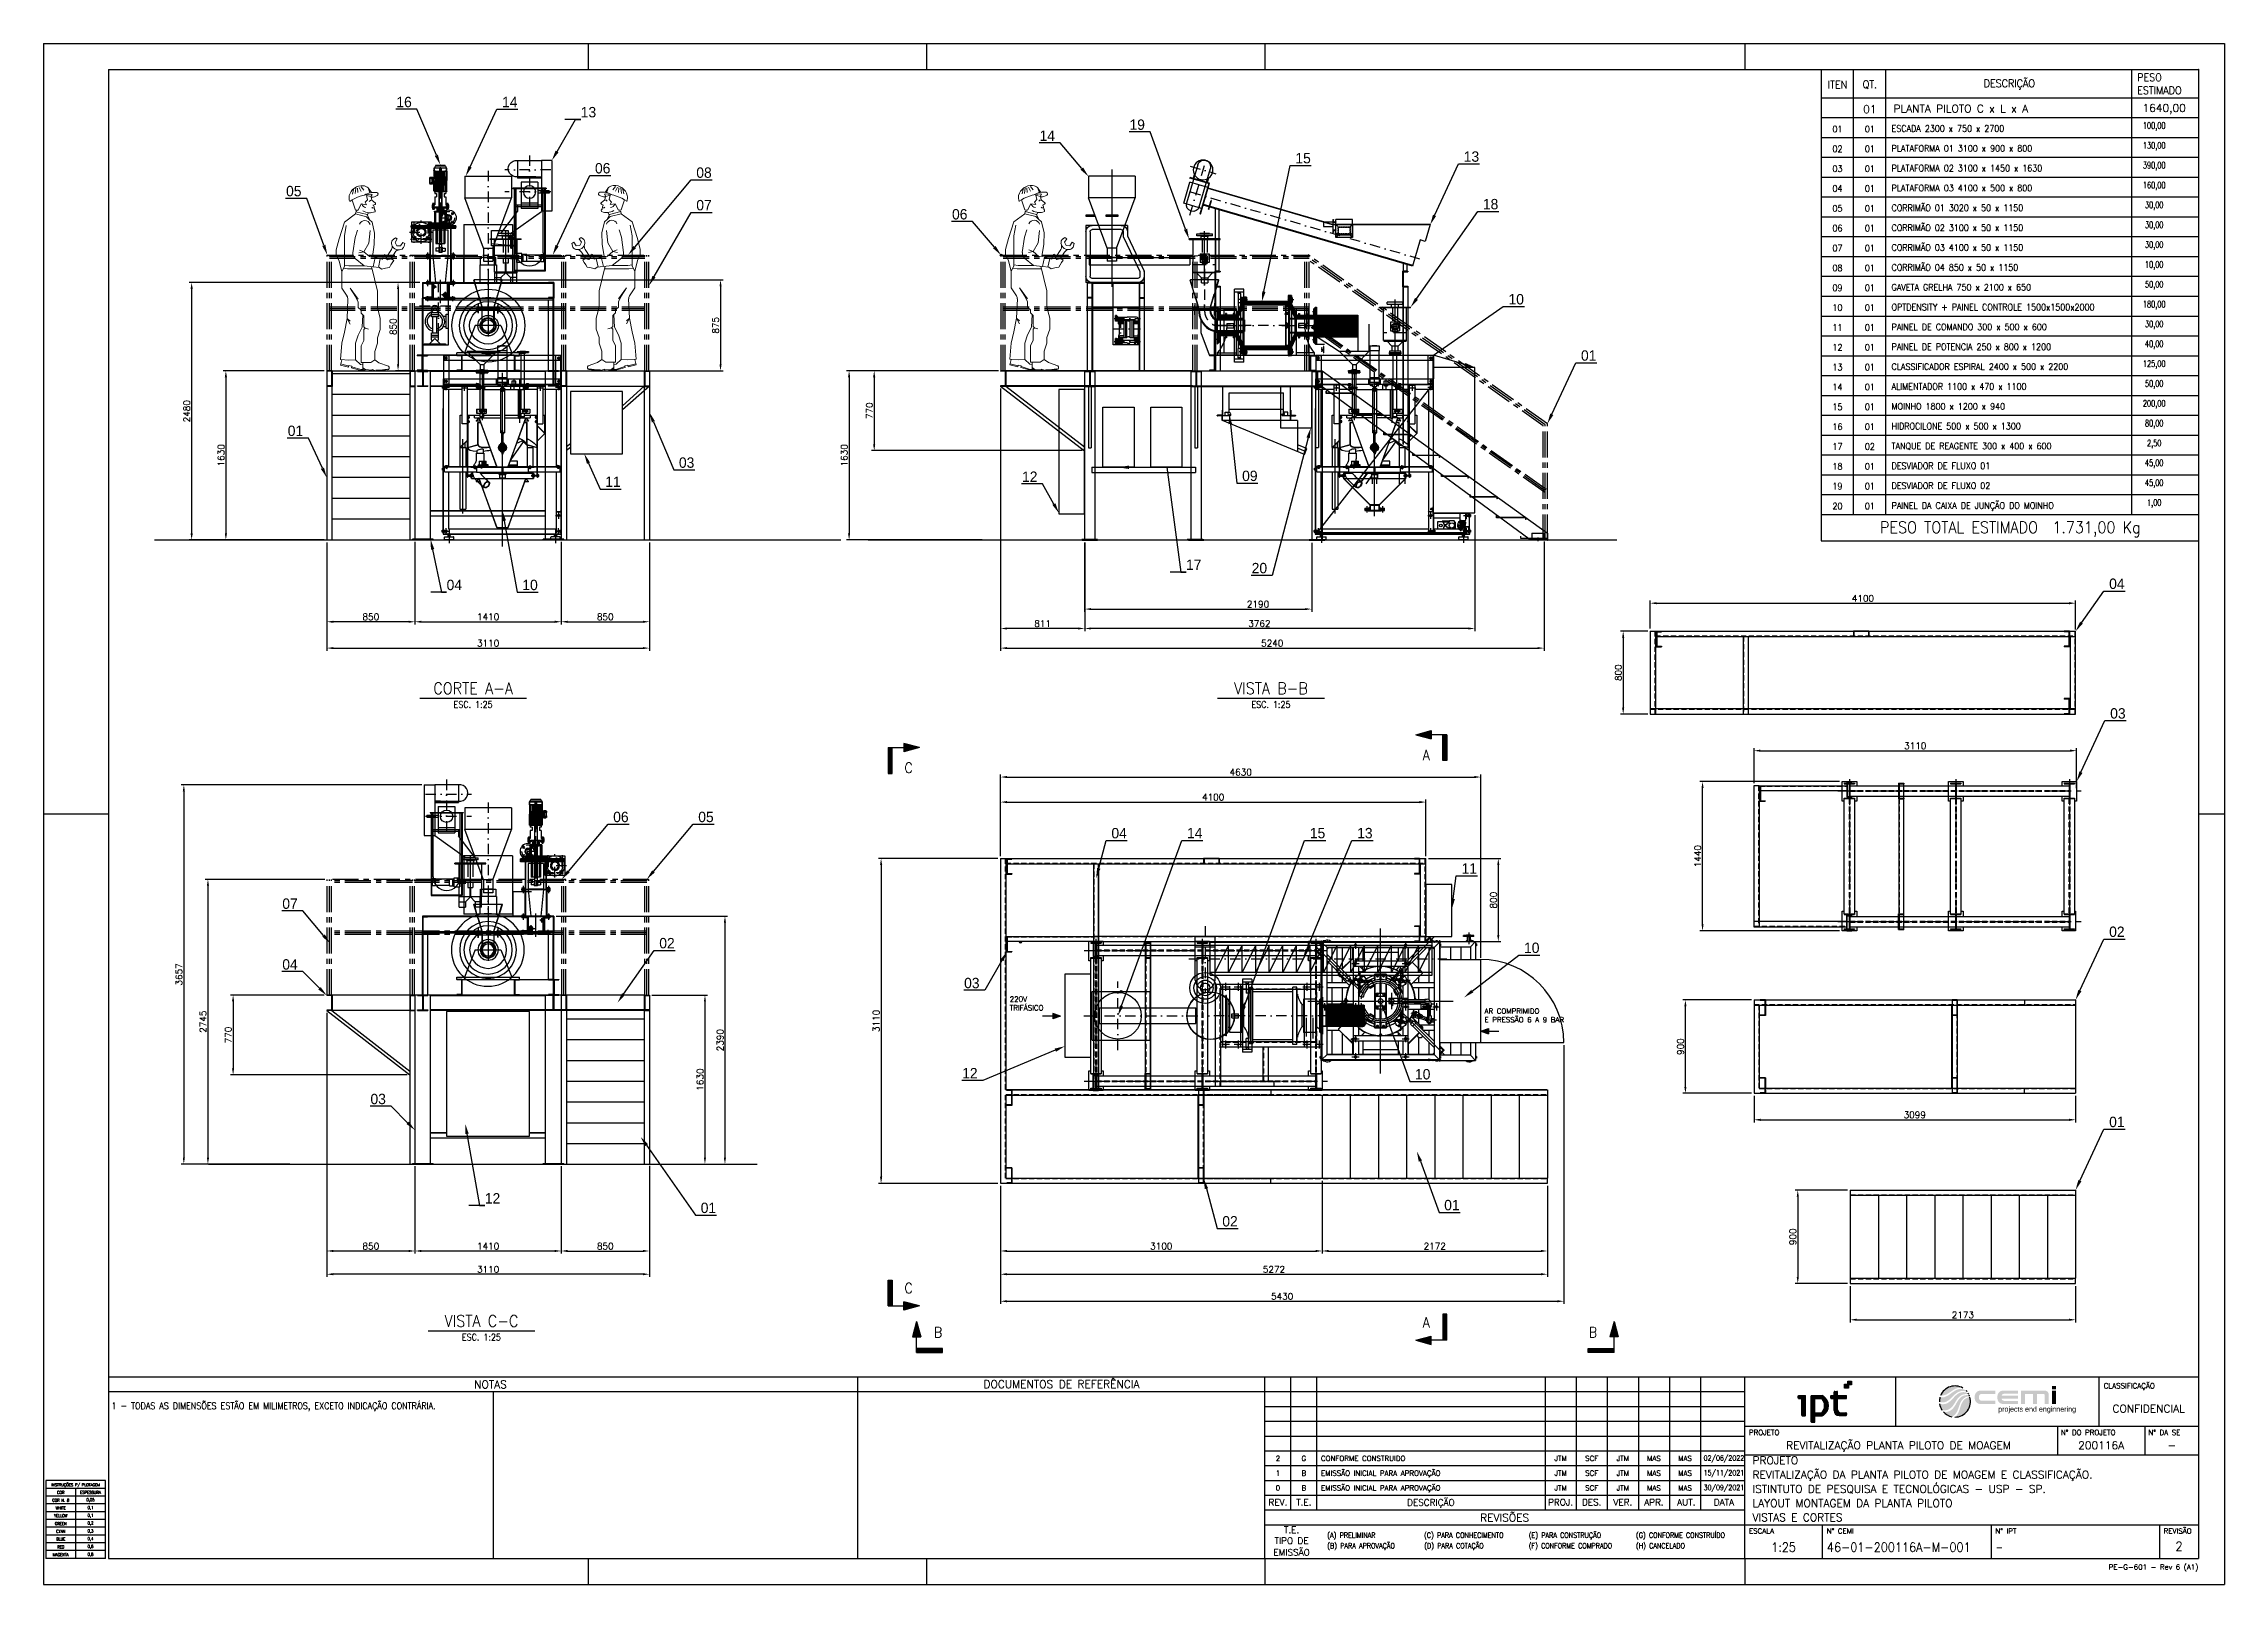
# Model space of a CAD drawing. Extents: x 0 to 21025, y 0 to 14850.
import ezdxf
from ezdxf import colors
from ezdxf.entities.mleader import LeaderData, LeaderLine
from ezdxf.enums import TextEntityAlignment as Align
from ezdxf.math import Vec2, Vec3

# ---------------------------------------------------------------- set-up
doc = ezdxf.new("R2010")
doc.units = 0
doc.header["$LTSCALE"] = 200
doc.header["$MEASUREMENT"] = 0
doc.header["$PDMODE"] = 35
doc.header["$PDSIZE"] = 5
for name, pattern in [('CENTER', [2, 1.25, -0.25, 0.25, -0.25]), ('DASHDOT', [1, 0.5, -0.25, 0, -0.25]), ('DASHDOT2', [0.5, 0.25, -0.125, 0, -0.125]), ('DASHED2', [0.375, 0.25, -0.125]), ('HIDDEN', [0.375, 0.25, -0.125])]:
    doc.linetypes.add(name, pattern=pattern)
for name, color, linetype in [('#Layer 1', 7, 'Continuous'), ('CENTRO', 1, 'DASHDOT'), ('DIM', 1, 'Continuous'), ('FRL2', 2, 'Continuous'), ('FRL3', 3, 'Continuous'), ('FRL4', 4, 'Continuous'), ('FRL5', 5, 'Continuous'), ('FRL6', 6, 'Continuous'), ('FRL7', 7, 'Continuous'), ('FRR100', 4, 'Continuous'), ('FRR120', 5, 'Continuous'), ('FRR140', 5, 'Continuous'), ('FRR175', 1, 'Continuous'), ('FRR80', 3, 'Continuous'), ('HACH', 9, 'Continuous'), ('M-4', 4, 'Continuous'), ('M-CE-1', 1, 'DASHDOT2'), ('M2', 2, 'Continuous'), ('M3', 3, 'Continuous'), ('M4', 4, 'Continuous'), ('M5', 5, 'Continuous'), ('M6', 6, 'Continuous'), ('M7', 7, 'Continuous'), ('MC1', 8, 'CENTER'), ('MT1', 7, 'HIDDEN'), ('MT2', 1, 'DASHED2')]:
    doc.layers.add(name, color=color, linetype=linetype)
doc.layers.add('DESENHO_FANTASMA BÁSICA_01', color=8, linetype='Continuous', lineweight=0)
doc.layers.add('PDF_Solid Fills', color=7, linetype='Continuous', true_color=0x9a9a9a)
doc.styles.add('100CL', font='romans.shx', dxfattribs={"width": 0.9, "height": 375})
doc.styles.add('150CL', font='ROMANS.shx', dxfattribs={"width": 0.9, "height": 600})
doc.styles.add('175CL', font='ROMANS.shx', dxfattribs={"width": 0.9, "height": 600})
doc.styles.add('Arial Narrow', font='ARIALN.TTF')
doc.styles.add('R100', font='romans.shx', dxfattribs={"height": 2.5})
doc.styles.add('R120', font='simplex.shx')
doc.styles.add('R140', font='simplex.shx', dxfattribs={"height": 3.5})
doc.styles.add('R160', font='romans.shx', dxfattribs={"height": 4})
doc.styles.add('R80', font='simplex.shx', dxfattribs={"height": 2})
doc.styles.add('ROMANS', font='romans.shx')
doc.dimstyles.new('CEMI-1. 25', dxfattribs={"dimscale": 25, "dimtxt": 2.5, "dimasz": 2.5, "dimexe": 1, "dimexo": 1, "dimtad": 1, "dimdec": 0, "dimtxsty": 'ROMANS', "dimcen": 0, "dimclrd": 1, "dimclre": 1, "dimclrt": 3, "dimadec": 0, "dimazin": 2, "dimtfac": 1, "dimtdec": 0, "dimtmove": 0, "dimatfit": 3, "dimfxl": 1.25, "dimlwd": -1, "dimlwe": -1, "dimarcsym": 1})
doc.dimstyles.new('MIN-1-7.5', dxfattribs={"dimscale": 7.5, "dimtxt": 2.5, "dimasz": 3, "dimexe": 1, "dimexo": 1, "dimtad": 1, "dimdec": 0, "dimtxsty": 'R120', "dimcen": 0, "dimclrd": 1, "dimclre": 1, "dimclrt": 3, "dimazin": 3, "dimtfac": 1, "dimtdec": 0, "dimtmove": 2, "dimatfit": 1, "dimfxl": 1.25, "dimarcsym": 1})
pattern_1 = [(135, (20243.7777, 1863.793), (-2.2097087, -2.2097087), [])]
pattern_2 = [(45, (20243.7777, 1863.793), (-1.32582521, 1.32582521), [])]
pattern_3 = [(45, (20243.778, 2018.793), (-6.1871843, 6.1871843), [])]
pattern_4 = [(45, (57675.6955, -24767.6057), (-1.122532015, 1.122532015), [])]
pattern_5 = [(135, (-11993.17, 1863.793), (4.4194174, 4.4194174), [])]
pattern_6 = [(45, (-11993.1698, 1863.793), (2.2097087, -2.2097087), [])]
pattern_7 = [(135, (-11993.1698, 1863.793), (1.32582521, 1.32582521), [])]
pattern_8 = [(135, (20243.7777, 1966.8748), (-1.32582521, -1.32582521), [])]
pattern_9 = [(45, (32.9668, 1001.7614), (-2.24506403, 2.24506403), [])]
pattern_10 = [(135, (4574.1627, 1708.9625), (-2.2097087, -2.2097087), [])]
pattern_11 = [(45, (4574.1627, 1708.9625), (-1.32582521, 1.32582521), [])]
pattern_12 = [(45, (42006.0805, -24922.4362), (-1.122532015, 1.122532015), [])]
pattern_13 = [(135, (-27662.785, 1708.9625), (4.4194174, 4.4194174), [])]
pattern_14 = [(45, (-27662.7848, 1708.9625), (2.2097087, -2.2097087), [])]
pattern_15 = [(135, (-27662.7848, 1708.9625), (1.32582521, 1.32582521), [])]

msp = doc.modelspace()

# ---------------------------------------------------------------- texts
at = {"layer": 'M3', "style": '100CL'}
for s, height, width, p in [('DESCRIÇÃO', 75, 0.9, (18951.3, 14465.4)), ('ITEN', 75, 0.9, (17294.7, 14454)), ('QT.', 75, 0.9, (17607.3, 14454)), ('100,00', 62.5, 0.7, (20348.5, 14051)), ('01', 62.5, 0.9, (17294.7, 14027.1)), ('01', 62.5, 0.9, (17607.2, 14027.1)), ('130,00', 62.5, 0.7, (20348.5, 13859.8)), ('02', 62.5, 0.9, (17294.7, 13835.8)), ('03', 62.5, 0.9, (17294.7, 13644.5)), ('01', 62.5, 0.9, (17607.2, 13835.8)), ('01', 62.5, 0.9, (17607.2, 13644.5)), ('390,00', 62.5, 0.7, (20348.5, 13668.5)), ('04', 62.5, 0.9, (17294.7, 13453.2)), ('01', 62.5, 0.9, (17607.2, 13453.2)), ('160,00', 62.5, 0.7, (20348.5, 13477.2)), ('05', 62.5, 0.9, (17294.7, 13262)), ('01', 62.5, 0.9, (17607.2, 13262)), ('30,00', 62.5, 0.7, (20348.5, 13286)), ('06', 62.5, 0.9, (17294.7, 13070.7)), ('01', 62.5, 0.9, (17607.2, 13070.7)), ('30,00', 62.5, 0.7, (20348.5, 13094.7)), ('07', 62.5, 0.9, (17294.7, 12879.4)), ('01', 62.5, 0.9, (17607.2, 12879.4)), ('30,00', 62.5, 0.7, (20348.5, 12903.4)), ('08', 62.5, 0.9, (17294.7, 12688.1)), ('01', 62.5, 0.9, (17607.2, 12688.1)), ('10,00', 62.5, 0.7, (20348.5, 12712.1)), ('09', 62.5, 0.9, (17294.7, 12496.9)), ('01', 62.5, 0.9, (17607.2, 12496.9)), ('50,00', 62.5, 0.7, (20348.5, 12520.9)), ('10', 62.5, 0.9, (17294.7, 12305.6)), ('01', 62.5, 0.9, (17607.2, 12305.6)), ('180,00', 62.5, 0.7, (20348.5, 12329.6)), ('11', 62.5, 0.9, (17294.7, 12114.3)), ('01', 62.5, 0.9, (17607.2, 12114.3)), ('30,00', 62.5, 0.7, (20348.5, 12138.3)), ('40,00', 62.5, 0.7, (20348.5, 11947)), ('12', 62.5, 0.9, (17294.7, 11923.1)), ('01', 62.5, 0.9, (17607.2, 11923.1)), ('125,00', 62.5, 0.7, (20348.5, 11755.8)), ('13', 62.5, 0.9, (17294.7, 11731.8)), ('14', 62.5, 0.9, (17294.7, 11540.5)), ('01', 62.5, 0.9, (17607.2, 11731.8)), ('01', 62.5, 0.9, (17607.2, 11540.5)), ('50,00', 62.5, 0.7, (20348.5, 11564.5)), ('15', 62.5, 0.9, (17294.7, 11349.2)), ('01', 62.5, 0.9, (17607.2, 11349.2)), ('200,00', 62.5, 0.7, (20348.5, 11373.2)), ('16', 62.5, 0.9, (17294.7, 11158)), ('01', 62.5, 0.9, (17607.2, 11158)), ('80,00', 62.5, 0.7, (20348.5, 11182)), ('17', 62.5, 0.9, (17294.7, 10966.7)), ('02', 62.5, 0.9, (17607.2, 10966.7)), ('2,50', 62.5, 0.7, (20348.5, 10990.7)), ('18', 62.5, 0.9, (17294.7, 10775.4)), ('01', 62.5, 0.9, (17607.2, 10775.4)), ('45,00', 62.5, 0.7, (20348.5, 10799.4)), ('19', 62.5, 0.9, (17294.7, 10584.1)), ('01', 62.5, 0.9, (17607.2, 10584.1)), ('45,00', 62.5, 0.7, (20348.5, 10608.1)), ('20', 62.5, 0.9, (17294.7, 10392.9)), ('01', 62.5, 0.9, (17607.2, 10392.9)), ('1,00', 62.5, 0.7, (20348.5, 10416.9)), ('ESC. 1:25', 62.5, 0.9, (4141.3, 8480)), ('ESC. 1:25', 62.5, 0.9, (11832.8, 8480)), ('ESC. 1:25', 62.5, 0.9, (4221.6, 2382.3))]:
    msp.add_text(s, height=height, dxfattribs=dict(at, width=width)).set_placement(p, align=Align.MIDDLE)
at = {"layer": 'M3', "width": 0.9}
for s, height, style, p in [('ESCADA 2300 x 750 x 2700', 62.497, 'ROMANS', (17816, 14000.6)), ('PLATAFORMA 01 3100 x 900 x 800', 62.497, 'ROMANS', (17816, 13809.4)), ('PLATAFORMA 02 3100 x 1450 x 1630', 62.497, 'ROMANS', (17816, 13618.1)), ('PLATAFORMA 03 4100 x 500 x 800', 62.497, 'ROMANS', (17816, 13426.8)), ('CORRIMÃO 01 3020 x 50 x 1150', 62.497, 'ROMANS', (17816, 13235.5)), ('CORRIMÃO 02 3100 x 50 x 1150', 62.497, 'ROMANS', (17816, 13044.3)), ('CORRIMÃO 03 4100 x 50 x 1150', 62.497, 'ROMANS', (17816, 12853)), ('CORRIMÃO 04 850 x 50 x 1150', 62.497, 'ROMANS', (17816, 12661.7)), ('GAVETA GRELHA 750 x 2100 x 650', 62.497, 'ROMANS', (17816, 12470.4)), ('OPTDENSITY + PAINEL CONTROLE 1500x1500x2000', 62.497, 'ROMANS', (17816, 12279.2)), ('PAINEL DE COMANDO 300 x 500 x 600', 62.497, 'ROMANS', (17816, 12087.9)), ('PAINEL DE POTENCIA 250 x 800 x 1200', 62.497, 'ROMANS', (17816, 11896.6)), ('ALIMENTADOR 1100 x 470 x 1100', 62.497, 'ROMANS', (17816, 11514.1)), ('CLASSIFICADOR ESPIRAL 2400 x 500 x 2200', 62.497, 'ROMANS', (17816, 11705.4)), ('MOINHO 1800 x 1200 x 940', 62.497, 'ROMANS', (17816, 11322.8)), ('HIDROCILONE 500 x 500 x 1300', 62.497, 'ROMANS', (17816, 11131.5)), ('TANQUE DE REAGENTE 300 x 400 x 600', 62.497, 'ROMANS', (17816, 10940.3)), ('DESVIADOR DE FLUXO 01', 62.497, 'ROMANS', (17816, 10749)), ('DESVIADOR DE FLUXO 02', 62.497, 'ROMANS', (17816, 10557.7)), ('PAINEL DA CAIXA DE JUNÇÃO DO MOINHO', 62.497, 'ROMANS', (17816, 10366.4)), ('1 - TODAS AS DIMENSÕES ESTÃO EM MILIMETROS, EXCETO INDICAÇÃO CONTRÁRIA.', 62.5, '100CL', (655.1, 1690))]:
    msp.add_text(s, height=height, dxfattribs=dict(at, style=style)).set_placement(p)
at = {"layer": 'M3', "insert": (20184.3, 14561.9), "char_height": 75, "attachment_point": 1, "style": '100CL'}
msp.add_mtext_dynamic_manual_height_columns('PESO \\PESTIMADO', width=1085.259, gutter_width=33.3, heights=[0], dxfattribs=at)
at = {"layer": 'M4', "style": 'R120'}
for s, p in [('01', (17607.2, 14218.3)), ('1640,00', (20444.2, 14218.3))]:
    msp.add_text(s, height=75, dxfattribs=at).set_placement(p, align=Align.MIDDLE)
msp.add_text('PLANTA PILOTO C x L x A', height=74.996, dxfattribs=at).set_placement((17835.1, 14186.5))
at = {"layer": 'M5', "width": 0.9}
for s, height, style, p in [('PESO TOTAL ESTIMADO  1.731,00 Kg', 112.5, '175CL', (17704.9, 10131.6)), ('A', 100, '150CL', (13296, 7944.1)), ('C', 100, '150CL', (8299.2, 7820.4)), ('C', 100, '150CL', (8299.2, 2806.1)), ('A', 100, '150CL', (13296, 2475.7)), ('B', 100, '150CL', (8582.8, 2379.9)), ('B', 100, '150CL', (14897, 2379.9))]:
    msp.add_text(s, height=height, dxfattribs=dict(at, style=style)).set_placement(p)
at = {"layer": 'M5', "style": '175CL', "width": 0.9}
for s, p in [('CORTE A-A', (4141.3, 8636.3)), ('VISTA B-B', (11832.8, 8636.3)), ('VISTA C-C', (4221.6, 2538.6))]:
    msp.add_text(s, height=112.5, dxfattribs=at).set_placement(p, align=Align.MIDDLE_CENTER)
at = {"layer": 'M6', "char_height": 50, "attachment_point": 1, "style": 'R160'}
for s, width, insert in [('\\pxi-3,l4,t4,14;220V \\PTRIFÁSICO', 548.247, (9264.5, 5665)), ('\\pxi-3,l4,t4,14;AR COMPRIMIDO\\P\\pt4,14,18;E PRESSÃO 6 A 9 BAR', 960.403, (13841.2, 5550.6))]:
    msp.add_mtext_dynamic_manual_height_columns(s, width=width, gutter_width=20, heights=[0], dxfattribs=dict(at, insert=insert))

# ---------------------------------------------------------------- blocks, each defined once
blk = doc.blocks.new('i100x150')
at = {"layer": 'M3'}
for p, q in [((11793, -21520), (11893, -21520)), ((11793, -21520), (11793, -21526)), ((11793, -21526), (11839, -21526)), ((11839, -21526), (11839, -21664)), ((11847, -21526), (11893, -21526)), ((11847, -21526), (11847, -21664)), ((11893, -21520), (11893, -21526)), ((11793, -21664), (11839, -21664)), ((11793, -21670), (11793, -21664)), ((11793, -21670), (11893, -21670)), ((11847, -21664), (11893, -21664)), ((11893, -21664), (11893, -21670))]:
    blk.add_line(p, q, dxfattribs=at)
blk = doc.blocks.new('desviador')
at = {"layer": 'M3'}
for p, q in [((2335, -17128, -8), (2036, -17128, -8)), ((2036, -17135, -8), (2036, -17128, -8)), ((2036, -17135, -8), (2335, -17135, -8)), ((2076, -17271, -8), (2076, -17135, -8)), ((2109, -17078, -8), (2261, -17078, -8)), ((2109, -17097, -8), (2109, -17078, -8)), ((2261, -17097, -8), (2109, -17097, -8)), ((2231, -17077, -8), (2139, -17077, -8)), ((2139, -17077, -8), (2139, -17078, -8)), ((2146, -17102, -8), (2146, -17097, -8)), ((2146, -17102, -8), (2224, -17102, -8)), ((2153, -17128, -8), (2153, -17102, -8)), ((2218, -17128, -8), (2218, -17102, -8)), ((2224, -17102, -8), (2224, -17097, -8)), ((2231, -17077, -8), (2231, -17078, -8)), ((2261, -17097, -8), (2261, -17078, -8)), ((2295, -17449, -8), (2295, -17135, -8)), ((2335, -17135, -8), (2335, -17128, -8)), ((1814, -17333, -8), (1814, -17293, -8)), ((1818, -17293, -8), (1814, -17293, -8)), ((1818, -17333, -8), (1814, -17333, -8)), ((1847, -17281, -8), (1818, -17281, -8)), ((1818, -17346, -8), (1818, -17281, -8)), ((1847, -17346, -8), (1818, -17346, -8)), ((1847, -17346, -8), (1847, -17281, -8)), ((1983, -17282, -8), (1847, -17282, -8)), ((1983, -17344, -8), (1847, -17344, -8)), ((1983, -17281, -8), (2029, -17281, -8)), ((1983, -17346, -8), (1983, -17281, -8)), ((1983, -17346, -8), (2029, -17346, -8)), ((2017, -17346, -8), (2017, -17281, -8)), ((2029, -17271, -8), (2082, -17271, -8)), ((2029, -17356, -8), (2029, -17271, -8)), ((2029, -17356, -8), (2082, -17356, -8)), ((2076, -17449, -8), (2076, -17356, -8)), ((2076, -17449, -8), (2295, -17449, -8)), ((2078, -17449, -8), (2078, -17455, -8)), ((2079, -17271, -8), (2079, -17356, -8)), ((2082, -17271, -8), (2082, -17356, -8)), ((2182, -17374, -8), (2188, -17374, -8)), ((2182, -17449, -8), (2182, -17374, -8)), ((2188, -17449, -8), (2188, -17374, -8)), ((2292, -17449, -8), (2292, -17455, -8)), ((2292, -17455, -8), (2078, -17455, -8)), ((2078, -17552, -8), (2078, -17455, -8)), ((2078, -17502, -8), (2138, -17502, -8)), ((2078, -17552, -8), (2138, -17552, -8)), ((2185, -17455, -8), (2138, -17502, -8)), ((2138, -17502, -8), (2138, -17552, -8)), ((2185, -17455, -8), (2232, -17502, -8)), ((2292, -17502, -8), (2232, -17502, -8)), ((2232, -17502, -8), (2232, -17552, -8)), ((2292, -17552, -8), (2232, -17552, -8)), ((2292, -17552, -8), (2292, -17455, -8))]:
    blk.add_line(p, q, dxfattribs=at)
blk.add_circle((2065, -17313, -8), 6, dxfattribs=at)
at = {"layer": 'MC1', "ltscale": 50}
blk.add_line((2185, -17384, -8), (2185, -17052, -8), dxfattribs=at)
at = {"layer": 'MT1', "ltscale": 2.5}
for p, q in [((2161, -17135, -8), (2161, -17364, -8)), ((2210, -17135, -8), (2210, -17364, -8)), ((2161, -17364, -8), (2210, -17364, -8))]:
    blk.add_line(p, q, dxfattribs=at)
at = {"layer": 'MT1'}
for p, q in [((2086, -17306, -8), (2082, -17306, -8)), ((2086, -17322, -8), (2082, -17322, -8)), ((2087, -17307, -8), (2086, -17306, -8)), ((2087, -17321, -8), (2086, -17322, -8)), ((2087, -17321, -8), (2087, -17307, -8)), ((2089, -17307, -8), (2090, -17306, -8)), ((2089, -17307, -8), (2089, -17321, -8)), ((2089, -17321, -8), (2090, -17322, -8)), ((2090, -17306, -8), (2161, -17306, -8)), ((2090, -17322, -8), (2161, -17322, -8))]:
    blk.add_line(p, q, dxfattribs=at)
blk = doc.blocks.new('hjhjghjg')
at = {"layer": 'CENTRO'}
blk.add_line((-6244, -16380), (-6244, -17499), dxfattribs=at)
at = {"layer": 'M3'}
for p, q in [((-6469, -16431), (-6469, -16641)), ((-6469, -16431), (-6019, -16431)), ((-6019, -16431), (-6019, -16641)), ((-6469, -16641), (-6019, -16641)), ((-6289, -17126), (-6469, -16641)), ((-6199, -17126), (-6019, -16641)), ((-6479, -16896), (-6479, -17456)), ((-6479, -16896), (-6009, -16896)), ((-6009, -16896), (-6009, -17456)), ((-6319, -17216), (-6319, -17286)), ((-6169, -17216), (-6319, -17216)), ((-6289, -17126), (-6289, -17251)), ((-6289, -17126), (-6199, -17126)), ((-6289, -17216), (-6199, -17216)), ((-6199, -17126), (-6199, -17251)), ((-6169, -17286), (-6169, -17216)), ((-6324, -17286), (-6324, -17456)), ((-6324, -17286), (-6164, -17286)), ((-6319, -17286), (-6169, -17286)), ((-6289, -17251), (-6199, -17251)), ((-6164, -17286), (-6164, -17456)), ((-6479, -17456), (-6009, -17456))]:
    blk.add_line(p, q, dxfattribs=at)
blk = doc.blocks.new('fgdf')
at = {"layer": 'DIM', "true_color": 0x939598}
h = blk.add_hatch(dxfattribs=at)
h.set_pattern_fill('ANSI31', color=252, scale=2)
h.set_pattern_definition([(45, (-633680.354, 15213.3335), (-4.49012806, 4.49012806), [])])
h.paths.add_polyline_path([(-4957, -17727), (-4985, -17727), (-4985, -17711), (-4957, -17711)])
h.paths.add_polyline_path([(-5004, -17727), (-5009, -17727), (-5009, -17711), (-5004, -17711)])
h.paths.add_polyline_path([(-4814, -17727), (-4842, -17727), (-4842, -17711), (-4814, -17711)])
h.paths.add_polyline_path([(-4790, -17727), (-4795, -17727), (-4795, -17711), (-4790, -17711)])
at = {"layer": 'CENTRO'}
for p, q in [((-4899, -17342), (-4899, -17753)), ((-4994, -17677), (-4994, -17768)), ((-4804, -17672), (-4804, -17768))]:
    blk.add_line(p, q, dxfattribs=at)
at = {"layer": 'M4'}
for p, q in [((-5037, -17450), (-5035, -17449)), ((-4956, -17711), (-5037, -17450)), ((-4764, -17449), (-5035, -17449)), ((-4842, -17711), (-4762, -17450)), ((-4762, -17450), (-4764, -17449)), ((-5009, -17711), (-5009, -17727)), ((-4790, -17711), (-5009, -17711)), ((-4790, -17711), (-5009, -17711)), ((-4790, -17727), (-5009, -17727)), ((-5004, -17711), (-5004, -17727)), ((-4985, -17711), (-4985, -17727)), ((-4957, -17727), (-4957, -17711)), ((-4842, -17727), (-4842, -17711)), ((-4814, -17711), (-4814, -17727)), ((-4795, -17711), (-4795, -17727)), ((-4790, -17711), (-4790, -17727))]:
    blk.add_line(p, q, dxfattribs=at)
at = {"layer": 'MT2', "ltscale": 2.5}
for p, q in [((-4956, -17707), (-5035, -17449)), ((-4842, -17707), (-4764, -17449)), ((-4956, -17707), (-4956, -17711)), ((-4842, -17711), (-4842, -17707))]:
    blk.add_line(p, q, dxfattribs=at)
blk = doc.blocks.new('moinhokjjh')
at = {"layer": 'DIM', "true_color": 0x939598}
h = blk.add_hatch(dxfattribs=at)
h.set_pattern_fill('ANSI31', color=252, scale=2)
h.set_pattern_definition([(45, (-635024.8145, 15123.4), (-4.49012806, 4.49012806), [])])
h.paths.add_polyline_path([(-6301, -17975), (-6329, -17975), (-6329, -17991), (-6301, -17991)])
h.paths.add_polyline_path([(-6348, -17975), (-6353, -17975), (-6353, -17991), (-6348, -17991)])
h.paths.add_polyline_path([(-6158, -17975), (-6186, -17975), (-6186, -17991), (-6158, -17991)])
h.paths.add_polyline_path([(-6134, -17975), (-6139, -17975), (-6139, -17991), (-6134, -17991)])
at = {"layer": 'DIM'}
blk.add_line((-6244, -17750), (-6244, -18243), dxfattribs=at)
at = {"layer": 'M2'}
for p, q in [((-6353, -17991), (-6353, -17975)), ((-6134, -17975), (-6353, -17975)), ((-6134, -17991), (-6353, -17991)), ((-6134, -17991), (-6353, -17991)), ((-6348, -17991), (-6348, -17975)), ((-6329, -17991), (-6329, -17975)), ((-6301, -17975), (-6301, -17991)), ((-6301, -17975), (-6187, -17975)), ((-6301, -18137), (-6301, -17975)), ((-6295, -17975), (-6295, -17975)), ((-6187, -18137), (-6187, -17975)), ((-6186, -17975), (-6186, -18137)), ((-6158, -17991), (-6158, -17975)), ((-6139, -17991), (-6139, -17975)), ((-6134, -17991), (-6134, -17975))]:
    blk.add_line(p, q, dxfattribs=at)
blk.add_circle((-6244, -18137), 57.1, dxfattribs=at)
at = {"layer": 'M3'}
for p, q in [((-6368, -18137), (-6472, -18400)), ((-6120, -18137), (-6368, -18137)), ((-6120, -18137), (-6015, -18400)), ((-6876, -18422), (-6926, -18422)), ((-6926, -18422), (-6926, -18427)), ((-6881, -18427), (-6926, -18427)), ((-6881, -18427), (-6881, -18567)), ((-6876, -18422), (-6876, -18572)), ((-5991, -18422), (-6876, -18422)), ((-5941, -18400), (-6546, -18400)), ((-6546, -18422), (-6546, -18400)), ((-6496, -18422), (-6546, -18422)), ((-6546, -18422), (-6546, -18427)), ((-6501, -18427), (-6546, -18427)), ((-6501, -18427), (-6501, -18567)), ((-6496, -18422), (-6496, -18572)), ((-5991, -18422), (-5991, -18572)), ((-5991, -18422), (-5941, -18422)), ((-5986, -18427), (-5986, -18567)), ((-5986, -18427), (-5941, -18427)), ((-5941, -18422), (-5941, -18400)), ((-5941, -18422), (-5941, -18427)), ((-6881, -18567), (-6926, -18567)), ((-6926, -18567), (-6926, -18572)), ((-6876, -18572), (-6926, -18572)), ((-5991, -18572), (-6876, -18572)), ((-6501, -18567), (-6546, -18567)), ((-6546, -18567), (-6546, -18572)), ((-6496, -18572), (-6546, -18572)), ((-5991, -18572), (-5941, -18572)), ((-5986, -18567), (-5941, -18567)), ((-5941, -18567), (-5941, -18572))]:
    blk.add_line(p, q, dxfattribs=at)
for centre, radius in [((-6241, -18137), 351), ((-6244, -18137), 274), ((-6244, -18137), 233), ((-6244, -18137), 178), ((-6244, -18137), 99), ((-6244, -18137), 76.5), ((-6244, -18137), 70.7)]:
    blk.add_circle(centre, radius, dxfattribs=at)
blk = doc.blocks.new('hjgkjk')
at = {"layer": 'CENTRO'}
for p, q in [((9731, -27289), (10175, -27289)), ((9935, -27149), (9935, -27660)), ((9731, -27502), (10175, -27502))]:
    blk.add_line(p, q, dxfattribs=at)
at = {"layer": 'DIM'}
for p, q in [((9805, -27628), (10065, -27628)), ((9805, -27645), (10065, -27645))]:
    blk.add_line(p, q, dxfattribs=at)
at = {"layer": 'M3'}
for p, q in [((9720, -27198), (9720, -27688)), ((9720, -27198), (9820, -27198)), ((9820, -27198), (9820, -27688)), ((10050, -27198), (9820, -27198)), ((10050, -27198), (10050, -27356)), ((9745, -27492), (9855, -27492)), ((9745, -27492), (9745, -27512)), ((9745, -27512), (9855, -27512)), ((9775, -27465), (9775, -27470)), ((9775, -27465), (10095, -27465)), ((9775, -27470), (10095, -27470)), ((9785, -27470), (9785, -28265)), ((9790, -27470), (9790, -28265)), ((9805, -28087), (9805, -27470)), ((9875, -27356), (9820, -27356)), ((9820, -27362), (10050, -27362)), ((9820, -27368), (10050, -27368)), ((9855, -27408), (9855, -27660)), ((9855, -27408), (10015, -27408)), ((9875, -27356), (9875, -27362)), ((9875, -27356), (10050, -27356)), ((10015, -27408), (10015, -27660)), ((10045, -27356), (10045, -27362)), ((10050, -27362), (10050, -27368)), ((10065, -28087), (10065, -27470)), ((10080, -27470), (10080, -28265)), ((10085, -27470), (10085, -28265)), ((10095, -27465), (10095, -27470)), ((9720, -27688), (9820, -27688)), ((9855, -27610), (10015, -27610)), ((9855, -27660), (10015, -27660)), ((9785, -28265), (10085, -28265)), ((9790, -28260), (10080, -28260))]:
    blk.add_line(p, q, dxfattribs=at)
blk.add_circle((9935, -27502), 59.8, dxfattribs=at)
for centre, radius, start, end in [((10061, -27277), 79.9, 262.0615, 97.9385), ((9935, -28087), 130, 180, 0)]:
    blk.add_arc(centre, radius, start, end, dxfattribs=at)
blk = doc.blocks.new('MEM1')
at = {"layer": 'DESENHO_FANTASMA BÁSICA_01'}
for p, q in [((-215, 1746), (-225, 1702)), ((-195, 1760), (-200, 1707)), ((-177, 1760), (-174, 1716)), ((-162, 1767), (-143, 1727)), ((-142, 1773), (-117, 1741)), ((-44, 1716), (-75, 1762)), ((-75, 1762), (-58, 1713)), ((-303, 1431), (-197, 1511)), ((-197, 1511), (-195, 1532)), ((-197, 1511), (-91, 1484)), ((-195, 1531), (-86, 1504)), ((-184, 1547), (-188, 1529)), ((-188, 1529), (-184, 1547)), ((-91, 1484), (-65, 1458)), ((-63, 1456), (-86, 1504)), ((-84, 1499), (-71, 1523)), ((-50, 1643), (-64, 1631)), ((-41, 1644), (-47, 1677)), ((-5, 1615), (-41, 1644)), ((-7, 1603), (-29, 1594)), ((-17, 1578), (-24, 1595)), ((-15, 1554), (-17, 1578)), ((-7, 1544), (-15, 1554)), ((-9, 1532), (-7, 1544)), ((-383, 1166), (-356, 1272)), ((-356, 1272), (-303, 1431)), ((-303, 1299), (-286, 1399)), ((-303, 1272), (-303, 1299)), ((-303, 1246), (-303, 1272)), ((-200, 1285), (-222, 1137)), ((-178, 1355), (-200, 1285)), ((-56, 1350), (-70, 1229)), ((-65, 1458), (-38, 1431)), ((-38, 1431), (-13, 1326)), ((-16, 1217), (-13, 1326)), ((189, 1282), (166, 1264)), ((206, 1270), (184, 1236)), ((206, 1270), (189, 1282)), ((-383, 1113), (-383, 1166)), ((-356, 1060), (-383, 1113)), ((-330, 954), (-356, 1060)), ((-303, 1219), (-303, 1246)), ((-303, 1193), (-303, 1219)), ((-303, 1166), (-303, 1193)), ((-303, 1113), (-303, 1166)), ((-303, 1087), (-303, 1113)), ((-303, 1034), (-303, 1087)), ((-200, 1082), (-113, 1010)), ((-118, 1145), (-164, 1137)), ((-118, 1145), (-159, 1163)), ((-70, 1229), (-118, 1145)), ((-118, 1145), (-62, 1099)), ((-65, 1100), (-28, 1097)), ((-16, 1217), (-33, 1097)), ((62, 1074), (-28, 1097)), ((-7, 1091), (-27, 1001)), ((42, 1079), (23, 996)), ((68, 1098), (62, 1073)), ((82, 1121), (68, 1098)), ((104, 1106), (82, 1121)), ((95, 1083), (149, 1167)), ((104, 1106), (96, 1082)), ((96, 1082), (112, 1070)), ((149, 1078), (112, 1070)), ((143, 1076), (185, 1141)), ((171, 1063), (149, 1078)), ((157, 1041), (171, 1063)), ((201, 1204), (184, 1236)), ((237, 1202), (201, 1204)), ((259, 1237), (237, 1202)), ((259, 1237), (277, 1225)), ((277, 1225), (271, 1200)), ((-330, 954), (-303, 1007)), ((-330, 874), (-330, 954)), ((-330, 795), (-330, 874)), ((-313, 987), (-273, 981)), ((-303, 1007), (-303, 1034)), ((-303, 1017), (-261, 1010)), ((-38, 981), (-273, 981)), ((-113, 1010), (-261, 1010)), ((-113, 1010), (-26, 1001)), ((-44, 1005), (15, 768)), ((-26, 1001), (33, 995)), ((33, 995), (55, 980)), ((55, 980), (92, 988)), ((92, 988), (129, 996)), ((129, 996), (143, 1019)), ((143, 1019), (157, 1041)), ((-279, 718), (-330, 795)), ((-270, 689), (-277, 503)), ((-250, 795), (-171, 689)), ((-197, 715), (-250, 795)), ((-171, 662), (-197, 715)), ((-171, 609), (-171, 662)), ((15, 768), (15, 689)), ((15, 689), (15, 609)), ((-303, 371), (-277, 503)), ((-277, 503), (-250, 477)), ((-277, 503), (-250, 450)), ((-144, 583), (-171, 609)), ((-144, 556), (-144, 583)), ((-118, 530), (-144, 556)), ((-127, 539), (-134, 418)), ((-118, 503), (-118, 530)), ((-118, 477), (-118, 503)), ((-118, 450), (-118, 477)), ((-118, 424), (-118, 450)), ((-104, 410), (-118, 424)), ((15, 609), (42, 503)), ((42, 503), (42, 477)), ((42, 477), (42, 397)), ((-330, 264), (-342, 109)), ((-330, 264), (-303, 371)), ((-197, 264), (-171, 344)), ((-197, 106), (-197, 264)), ((-134, 418), (-171, 344)), ((-144, 238), (-118, 291)), ((-144, 185), (-144, 238)), ((-104, 410), (-118, 397)), ((-118, 371), (-118, 397)), ((-118, 344), (-118, 371)), ((-118, 291), (-118, 344)), ((-104, 410), (-71, 400)), ((15, 264), (-11, 185)), ((42, 397), (15, 318)), ((15, 318), (15, 264)), ((-330, 105), (-343, 54)), ((-343, 54), (-266, 34)), ((-342, 109), (-262, 101)), ((-340, 65), (-263, 45)), ((-262, 51), (-266, 34)), ((-197, 106), (-262, 101)), ((-232, 43), (-262, 51)), ((-232, 43), (-236, 29)), ((-148, 3), (-236, 29)), ((-233, 37), (-146, 10)), ((-150, 61), (-197, 106)), ((-128, 57), (-150, 61)), ((-109, 3), (-148, 3)), ((-120, 10), (-146, 10)), ((-144, 132), (-144, 185)), ((-144, 79), (-144, 132)), ((-50, 79), (-144, 79)), ((-128, 15), (-128, 79)), ((-102, 10), (-128, 27)), ((-108, 2), (-128, 15)), ((-108, 2), (-40, -3)), ((-102, 10), (-40, 6)), ((-50, 79), (-11, 105)), ((-40, -3), (-36, 11)), ((-36, 11), (0, 0)), ((-11, 185), (-11, 105)), ((29, 76), (-11, 105)), ((0, 6), (37, 6)), ((37, 0), (0, 0)), ((121, 45), (29, 76)), ((36, 6), (112, 16)), ((37, 0), (112, 10))]:
    blk.add_line(p, q, dxfattribs=at)
for points in [[(-198, 1548), (-172, 1546), (-141, 1607), (-92, 1598), (-105, 1623), (-81, 1648), (-91, 1690), (-49, 1678), (-38, 1699), (-43, 1701)], [(-229, 1645), (-198, 1548)]]:
    blk.add_lwpolyline(points, dxfattribs=at)
blk.add_lwpolyline([(-9, 1532, -0.247047), (-126, 1541, -0.247047)], format="xyb", dxfattribs=at)
for centre, radius, start, end in [((-171, 1665), 88.9, 166.2254, 203.5184), ((-135, 1657), 126, 84.4386, 166.2254), ((-28, 1313), 389, 92.2737, 125.3132), ((-131, 1694), 88.9, 50.6994, 84.4386), ((-15, 1532), 187, 83.0212, 120.8718), ((-42, 1768), 95.9, 269.5555, 304.9215), ((6, 1702), 15, 299.0134, 85.3814), ((-93, 1618), 46.1, 197.7746, 265.8524), ((-44, 1575), 9.6, 295.5024, 357.0829), ((-27, 1595), 27.6, 251.9074, 294.3277), ((-10, 1610), 7.27, 292.3083, 51.6385), ((-108, 1394), 53.6, 17.8531, 158.2881), ((194, 1231), 43.5, 127.3251, 187.0802), ((-162, 1129), 60, 171.6621, 230.2826), ((105, 1195), 52.2, 327.3251, 18.7587), ((220, 1234), 69.9, 187.0802, 287.57), ((229, 1113), 52.2, 93.7828, 147.3251), ((228, 1209), 43.5, 287.57, 347.3254), ((-321, 691), 50.2, 358.0609, 33.6901), ((108, 29), 20.1, 272.6733, 49.3037)]:
    blk.add_arc(centre, radius, start, end, dxfattribs=at)
blk.add_solid([(-50, 1641), (-49, 1631), (-56, 1637)], dxfattribs=at)
blk = doc.blocks.new('iss')
at = {"layer": 'HACH'}
h = blk.add_hatch(dxfattribs=at)
h.set_pattern_fill('ANSI31', color=256, scale=50, style=0)
h.set_pattern_definition(pattern_5)
h.paths.add_polyline_path([(3790, -19454), (3787, -19454), (3787, -19459), (3787, -19463), (3790, -19463)])
h.paths.add_polyline_path([(3787, -18947), (3787, -18932), (3790, -18932), (3790, -19175), (3790, -19177), (3790, -19443), (3787, -19443), (3787, -19433)])
h.paths.add_polyline_path([(3787, -18920), (3787, -18892), (3790, -18892), (3790, -18920)])
h.paths.add_polyline_path([(3787, -18880), (3787, -18866), (3790, -18866), (3790, -18880)])
h = blk.add_hatch(dxfattribs=at)
h.set_pattern_fill('ANSI31', color=256, scale=25, angle=90, style=0)
h.set_pattern_definition(pattern_1)
h.paths.add_polyline_path([(3808, -18891), (3809, -18890), (3809, -18882), (3808, -18881), (3803, -18881), (3795, -18881), (3787, -18881), (3787, -18891), (3795, -18891), (3803, -18891)])
h = blk.add_hatch(dxfattribs=at)
h.set_pattern_fill('ANSI31', color=256, scale=25, angle=90, style=0)
h.set_pattern_definition(pattern_1)
h.paths.add_polyline_path([(3808, -18931), (3809, -18930), (3809, -18922), (3808, -18921), (3803, -18921), (3795, -18921), (3787, -18921), (3787, -18931), (3795, -18931), (3803, -18931)])
h = blk.add_hatch(dxfattribs=at)
h.set_pattern_fill('ANSI31', color=256, scale=12.5, style=0)
h.set_pattern_definition([(45, (20243.7777, 1903.793), (-1.10485435, 1.10485435), [])])
h.paths.add_polyline_path([(3795, -18876), (3793, -18876), (3793, -18881), (3795, -18881), (3795, -18878)])
h.paths.add_polyline_path([(3793, -18896), (3795, -18896), (3795, -18894), (3795, -18891), (3793, -18891)])
h = blk.add_hatch(dxfattribs=at)
h.set_pattern_fill('ANSI31', color=256, scale=12.5, style=0)
h.set_pattern_definition([(45, (20243.7777, 1863.793), (-1.10485435, 1.10485435), [])])
h.paths.add_polyline_path([(3795, -18916), (3793, -18916), (3793, -18921), (3795, -18921), (3795, -18918)])
h.paths.add_polyline_path([(3793, -18936), (3795, -18936), (3795, -18934), (3795, -18931), (3793, -18931)])
h = blk.add_hatch(dxfattribs=at)
h.set_pattern_fill('ANSI31', color=256, scale=15, style=0)
h.set_pattern_definition(pattern_2)
h.paths.add_polyline_path([(3795, -18895), (3802, -18895), (3803, -18894), (3803, -18891), (3795, -18891), (3795, -18891), (3795, -18894)])
h.paths.add_polyline_path([(3802, -18877), (3795, -18877), (3795, -18878), (3795, -18881), (3795, -18881), (3803, -18881), (3803, -18878)])
h = blk.add_hatch(dxfattribs=at)
h.set_pattern_fill('ANSI31', color=256, scale=15, style=0)
h.set_pattern_definition(pattern_2)
h.paths.add_polyline_path([(3795, -18935), (3802, -18935), (3803, -18934), (3803, -18931), (3795, -18931), (3795, -18931), (3795, -18934)])
h.paths.add_polyline_path([(3802, -18917), (3795, -18917), (3795, -18918), (3795, -18921), (3795, -18921), (3803, -18921), (3803, -18918)])
h = blk.add_hatch(dxfattribs=at)
h.set_pattern_fill('ANSI31', color=256, scale=25, angle=90, style=0)
h.set_pattern_definition(pattern_6)
h.paths.add_polyline_path([(4443, -18891), (4442, -18890), (4442, -18882), (4443, -18881), (4448, -18881), (4456, -18881), (4463, -18881), (4463, -18891), (4456, -18891), (4448, -18891)])
h = blk.add_hatch(dxfattribs=at)
h.set_pattern_fill('ANSI31', color=256, scale=25, angle=90, style=0)
h.set_pattern_definition(pattern_6)
h.paths.add_polyline_path([(4443, -18931), (4442, -18930), (4442, -18922), (4443, -18921), (4448, -18921), (4456, -18921), (4463, -18921), (4463, -18931), (4456, -18931), (4448, -18931)])
h = blk.add_hatch(dxfattribs=at)
h.set_pattern_fill('ANSI31', color=256, scale=15, style=0)
h.set_pattern_definition(pattern_7)
h.paths.add_polyline_path([(4456, -18895), (4449, -18895), (4448, -18894), (4448, -18891), (4456, -18891), (4456, -18891), (4456, -18894)])
h.paths.add_polyline_path([(4449, -18877), (4456, -18877), (4456, -18878), (4456, -18881), (4456, -18881), (4448, -18881), (4448, -18878)])
h = blk.add_hatch(dxfattribs=at)
h.set_pattern_fill('ANSI31', color=256, scale=15, style=0)
h.set_pattern_definition(pattern_7)
h.paths.add_polyline_path([(4456, -18935), (4449, -18935), (4448, -18934), (4448, -18931), (4456, -18931), (4456, -18931), (4456, -18934)])
h.paths.add_polyline_path([(4449, -18917), (4456, -18917), (4456, -18918), (4456, -18921), (4456, -18921), (4448, -18921), (4448, -18918)])
h = blk.add_hatch(dxfattribs=at)
h.set_pattern_fill('ANSI31', color=256, scale=12.5, style=0)
h.set_pattern_definition([(135, (-11993.1698, 1903.793), (1.10485435, 1.10485435), [])])
h.paths.add_polyline_path([(4456, -18876), (4458, -18876), (4458, -18881), (4456, -18881), (4456, -18878)])
h.paths.add_polyline_path([(4458, -18896), (4456, -18896), (4456, -18894), (4456, -18891), (4458, -18891)])
h = blk.add_hatch(dxfattribs=at)
h.set_pattern_fill('ANSI31', color=256, scale=12.5, style=0)
h.set_pattern_definition([(135, (-11993.1698, 1863.793), (1.10485435, 1.10485435), [])])
h.paths.add_polyline_path([(4456, -18916), (4458, -18916), (4458, -18921), (4456, -18921), (4456, -18918)])
h.paths.add_polyline_path([(4458, -18936), (4456, -18936), (4456, -18934), (4456, -18931), (4458, -18931)])
h = blk.add_hatch(dxfattribs=at)
h.set_pattern_fill('ANSI31', color=256, scale=50, style=0)
h.set_pattern_definition(pattern_5)
h.paths.add_polyline_path([(4460, -19454), (4463, -19454), (4463, -19459), (4463, -19463), (4460, -19463)])
h.paths.add_polyline_path([(4463, -18947), (4463, -18932), (4460, -18932), (4460, -19175), (4460, -19177), (4460, -19443), (4463, -19443), (4463, -19433)])
h.paths.add_polyline_path([(4463, -18920), (4463, -18892), (4460, -18892), (4460, -18920)])
h.paths.add_polyline_path([(4463, -18880), (4463, -18866), (4460, -18866), (4460, -18880)])
h = blk.add_hatch(dxfattribs=at)
h.set_pattern_fill('ANSI31', color=256, scale=75, style=0)
h.set_pattern_definition([(45, (20773.708, 5838.374), (-6.629126, 6.629126), [])])
h.paths.add_polyline_path([(3908, -19350), (3908, -19360), (3986, -19360), (3986, -19350), (3986, -19350), (3986, -19344), (3969, -19344), (3969, -19308), (3926, -19308), (3926, -19344), (3908, -19344), (3908, -19350)])
h = blk.add_hatch(dxfattribs=at)
h.set_pattern_fill('ANSI38', color=256, scale=50, style=0)
h.set_pattern_definition([(45, (-139728.9055, -5143.8556), (-4.41941738, 4.41941738), []), (135, (-139728.9055, -5143.8556), (-13.25825215, 4.41941738), [15.625, -9.375])])
h.paths.add_polyline_path([(4120, -19140, 0.308546), (4088, -19168), (4120, -19168)])
h.paths.add_polyline_path([(4120, -19168), (4088, -19168, 0.060504), (4087, -19177, 0.37607), (4120, -19215)])
h.paths.add_polyline_path([(4163, -19177, 0.060504), (4162, -19168), (4130, -19168), (4130, -19215, 0.37607)])
h.paths.add_polyline_path([(4130, -19140), (4130, -19168), (4162, -19168, 0.308546)])
h = blk.add_hatch(dxfattribs=at)
h.set_pattern_fill('ANSI31', color=256, scale=0.5, style=0)
h.set_pattern_definition(pattern_4)
h.paths.add_polyline_path([(4120, -19136), (4110, -19136), (4110, -19139), (4120, -19139)])
h.paths.add_polyline_path([(4140, -19136), (4130, -19136), (4130, -19139), (4140, -19139)])
h = blk.add_hatch(dxfattribs=at)
h.set_pattern_fill('ANSI31', color=256, scale=0.5, style=0)
h.set_pattern_definition(pattern_4)
h.paths.add_polyline_path([(4120, -19215), (4110, -19215), (4110, -19218), (4120, -19218)])
h.paths.add_polyline_path([(4140, -19215), (4130, -19215), (4130, -19218), (4140, -19218)])
h = blk.add_hatch(dxfattribs=at)
h.set_pattern_fill('ANSI31', color=256, scale=15, angle=90, style=0)
h.set_pattern_definition(pattern_8)
h.paths.add_polyline_path([(3827, -19454), (3825, -19454), (3825, -19474), (3827, -19474), (3827, -19458)])
h.paths.add_polyline_path([(3825, -19442), (3827, -19442), (3827, -19438), (3827, -19424), (3825, -19424)])
h.paths.add_polyline_path([(4425, -19454), (4423, -19454), (4423, -19458), (4423, -19474), (4425, -19474)])
h.paths.add_polyline_path([(4423, -19442), (4425, -19442), (4425, -19424), (4423, -19424), (4423, -19438)])
h = blk.add_hatch(dxfattribs=at)
h.set_pattern_fill('ANSI31', color=256, scale=50, style=0)
h.set_pattern_definition([(45, (20243.7777, 1966.875), (-4.4194174, 4.4194174), [])])
h.paths.add_polyline_path([(4211, -19760), (4211, -19784), (4220, -19784), (4220, -19760)])
h.paths.add_polyline_path([(4040, -19784), (4040, -19760), (4030, -19760), (4030, -19784)])
h.paths.add_polyline_path([(4179, -19756), (4171, -19756), (4171, -19786), (4189, -19786), (4189, -19784), (4192, -19784), (4192, -19760), (4179, -19760)])
h.paths.add_polyline_path([(4080, -19756), (4071, -19756), (4071, -19760), (4059, -19760), (4059, -19784), (4062, -19784), (4062, -19786), (4080, -19786)])
h = blk.add_hatch(dxfattribs=at)
h.set_pattern_fill('ANSI31', color=256, scale=15, angle=90, style=0)
h.set_pattern_definition(pattern_8)
h.paths.add_polyline_path([(4168, -19731), (4168, -19781), (4170, -19781), (4170, -19731)])
h.paths.add_polyline_path([(4083, -19781), (4083, -19731), (4081, -19731), (4081, -19781)])
h = blk.add_hatch(dxfattribs=at)
h.set_pattern_fill('ANSI31', color=256, scale=70, style=0)
h.set_pattern_definition(pattern_3)
edge = h.paths.add_edge_path()
edge.add_ellipse((3558, -20002), major_axis=(0, 3), ratio=1, start_angle=0, end_angle=90)
edge.add_line((3555, -20002), (3555, -20002))
edge.add_ellipse((3562, -20002), major_axis=(-6.35, 0), ratio=1, start_angle=0, end_angle=90)
edge.add_line((3562, -20009), (3600, -20009))
edge.add_line((3600, -20009), (3655, -20009))
edge.add_line((3655, -20009), (3655, -20002))
edge.add_ellipse((3652, -20002), major_axis=(3, 0), ratio=1, start_angle=0, end_angle=90)
edge.add_line((3652, -19999), (3558, -19999))
h = blk.add_hatch(dxfattribs=at)
h.set_pattern_fill('ANSI31', color=256, scale=70, style=0)
h.set_pattern_definition(pattern_3)
edge = h.paths.add_edge_path()
edge.add_ellipse((3658, -20002), major_axis=(0, 3), ratio=1, start_angle=0, end_angle=90)
edge.add_line((3655, -20002), (3655, -20009))
edge.add_line((3655, -20009), (3755, -20009))
edge.add_line((3755, -20009), (3755, -20002))
edge.add_ellipse((3752, -20002), major_axis=(3, 0), ratio=1, start_angle=0, end_angle=90)
edge.add_line((3752, -19999), (3658, -19999))
h = blk.add_hatch(dxfattribs=at)
h.set_pattern_fill('ANSI31', color=256, scale=70, style=0)
h.set_pattern_definition(pattern_3)
edge = h.paths.add_edge_path()
edge.add_ellipse((3758, -20002), major_axis=(0, 3), ratio=1, start_angle=0, end_angle=90)
edge.add_line((3755, -20002), (3755, -20009))
edge.add_line((3755, -20009), (3855, -20009))
edge.add_line((3855, -20009), (3855, -20002))
edge.add_ellipse((3852, -20002), major_axis=(3, 0), ratio=1, start_angle=0, end_angle=90)
edge.add_line((3852, -19999), (3758, -19999))
h = blk.add_hatch(dxfattribs=at)
h.set_pattern_fill('ANSI31', color=256, scale=70, style=0)
h.set_pattern_definition(pattern_3)
edge = h.paths.add_edge_path()
edge.add_ellipse((3858, -20002), major_axis=(0, 3), ratio=1, start_angle=0, end_angle=90)
edge.add_line((3855, -20002), (3855, -20009))
edge.add_line((3855, -20009), (3955, -20009))
edge.add_line((3955, -20009), (3955, -20002))
edge.add_ellipse((3952, -20002), major_axis=(3, 0), ratio=1, start_angle=0, end_angle=90)
edge.add_line((3952, -19999), (3858, -19999))
h = blk.add_hatch(dxfattribs=at)
h.set_pattern_fill('ANSI31', color=256, scale=70, style=0)
h.set_pattern_definition(pattern_3)
edge = h.paths.add_edge_path()
edge.add_ellipse((4392, -20002), major_axis=(3, 0), ratio=1, start_angle=0, end_angle=90)
edge.add_line((4392, -19999), (4298, -19999))
edge.add_ellipse((4298, -20002), major_axis=(0, 3), ratio=1, start_angle=0, end_angle=90)
edge.add_line((4295, -20002), (4295, -20009))
edge.add_line((4295, -20009), (4395, -20009))
edge.add_line((4395, -20009), (4395, -20002))
h = blk.add_hatch(dxfattribs=at)
h.set_pattern_fill('ANSI31', color=256, scale=70, style=0)
h.set_pattern_definition(pattern_3)
edge = h.paths.add_edge_path()
edge.add_ellipse((4492, -20002), major_axis=(3, 0), ratio=1, start_angle=0, end_angle=90)
edge.add_line((4492, -19999), (4398, -19999))
edge.add_ellipse((4398, -20002), major_axis=(0, 3), ratio=1, start_angle=0, end_angle=90)
edge.add_line((4395, -20002), (4395, -20009))
edge.add_line((4395, -20009), (4495, -20009))
edge.add_line((4495, -20009), (4495, -20002))
h = blk.add_hatch(dxfattribs=at)
h.set_pattern_fill('ANSI31', color=256, scale=70, style=0)
h.set_pattern_definition(pattern_3)
edge = h.paths.add_edge_path()
edge.add_ellipse((4592, -20002), major_axis=(3, 0), ratio=1, start_angle=0, end_angle=90)
edge.add_line((4592, -19999), (4498, -19999))
edge.add_ellipse((4498, -20002), major_axis=(0, 3), ratio=1, start_angle=0, end_angle=90)
edge.add_line((4495, -20002), (4495, -20009))
edge.add_line((4495, -20009), (4595, -20009))
edge.add_line((4595, -20009), (4595, -20002))
h = blk.add_hatch(dxfattribs=at)
h.set_pattern_fill('ANSI31', color=256, scale=70, style=0)
h.set_pattern_definition(pattern_3)
edge = h.paths.add_edge_path()
edge.add_ellipse((4692, -20002), major_axis=(3, 0), ratio=1, start_angle=0, end_angle=90)
edge.add_line((4692, -19999), (4598, -19999))
edge.add_ellipse((4598, -20002), major_axis=(0, 3), ratio=1, start_angle=0, end_angle=90)
edge.add_line((4595, -20002), (4595, -20009))
edge.add_line((4595, -20009), (4651, -20009))
edge.add_line((4651, -20009), (4689, -20009))
edge.add_ellipse((4689, -20002), major_axis=(6.35, 0), ratio=1, start_angle=270, end_angle=360)
edge.add_line((4695, -20002), (4695, -20002))
h = blk.add_hatch(dxfattribs=at)
h.set_pattern_fill('ANSI31', color=256, scale=70, style=0)
h.set_pattern_definition(pattern_3)
edge = h.paths.add_edge_path()
edge.add_ellipse((4795, -20002), major_axis=(3, 0), ratio=1, start_angle=0, end_angle=90)
edge.add_line((4795, -19999), (4701, -19999))
edge.add_ellipse((4701, -20002), major_axis=(0, 3), ratio=1, start_angle=0, end_angle=90)
edge.add_line((4698, -20002), (4698, -20002))
edge.add_line((4698, -20002), (4698, -20009))
edge.add_line((4698, -20009), (4798, -20009))
edge.add_line((4798, -20009), (4798, -20002))
h = blk.add_hatch(dxfattribs=at)
h.set_pattern_fill('ANSI31', color=256, scale=70, style=0)
h.set_pattern_definition(pattern_3)
edge = h.paths.add_edge_path()
edge.add_ellipse((4895, -20002), major_axis=(3, 0), ratio=1, start_angle=0, end_angle=90)
edge.add_line((4895, -19999), (4801, -19999))
edge.add_ellipse((4801, -20002), major_axis=(0, 3), ratio=1, start_angle=0, end_angle=90)
edge.add_line((4798, -20002), (4798, -20009))
edge.add_line((4798, -20009), (4898, -20009))
edge.add_line((4898, -20009), (4898, -20002))
h = blk.add_hatch(dxfattribs=at)
h.set_pattern_fill('ANSI31', color=256, scale=70, style=0)
h.set_pattern_definition(pattern_3)
edge = h.paths.add_edge_path()
edge.add_ellipse((4995, -20002), major_axis=(3, 0), ratio=1, start_angle=0, end_angle=90)
edge.add_line((4995, -19999), (4901, -19999))
edge.add_ellipse((4901, -20002), major_axis=(0, 3), ratio=1, start_angle=0, end_angle=90)
edge.add_line((4898, -20002), (4898, -20009))
edge.add_line((4898, -20009), (4994, -20009))
edge.add_line((4994, -20009), (4998, -20009))
edge.add_line((4998, -20009), (4998, -20002))
at = {"layer": 'DIM'}
for p, q in [((3911, -18378), (3783, -18249)), ((3783, -18249), (4074, -18249)), ((3823, -18289), (4034, -18289)), ((3946, -18378), (4074, -18249)), ((3911, -18378), (3946, -18378)), ((3929, -18422), (3929, -18914))]:
    blk.add_line(p, q, dxfattribs=at)
at = {"layer": 'M2'}
for p, q in [((4226, -18581), (4226, -18581)), ((4279, -18893), (4279, -18618)), ((4300, -18893), (4300, -18618)), ((4279, -18893), (4300, -18893)), ((4787, -19894), (4732, -19894)), ((4732, -19894), (4732, -19962)), ((4732, -19962), (4787, -19962)), ((4844, -19886), (4778, -19886)), ((4778, -19886), (4778, -19892)), ((4778, -19892), (4787, -19892)), ((4787, -19892), (4787, -19894)), ((4787, -19962), (4787, -19956)), ((4787, -19956), (4793, -19956)), ((4793, -19916), (4793, -19892)), ((4793, -19892), (4835, -19892)), ((4800, -19916), (4793, -19916)), ((4793, -19956), (4793, -19941)), ((4793, -19941), (4800, -19941)), ((4800, -19941), (4800, -19916)), ((4814, -19923), (4800, -19923)), ((4800, -19923), (4800, -19933)), ((4800, -19933), (4814, -19933)), ((4814, -19915), (4814, -19923)), ((4827, -19915), (4814, -19915)), ((4814, -19933), (4814, -19942)), ((4814, -19942), (4827, -19942)), ((4831, -19909), (4827, -19911)), ((4827, -19911), (4827, -19915)), ((4827, -19942), (4827, -19945)), ((4827, -19945), (4831, -19947)), ((4831, -19896), (4831, -19909)), ((4831, -19947), (4831, -19956)), ((4831, -19956), (4837, -19956)), ((4837, -19900), (4837, -19896)), ((4841, -19892), (4844, -19892)), ((4845, -19894), (4842, -19894)), ((4842, -19962), (4898, -19962)), ((4844, -19892), (4844, -19886)), ((4845, -19887), (4845, -19894)), ((4891, -19883), (4849, -19883)), ((4895, -19894), (4895, -19887)), ((4898, -19894), (4895, -19894)), ((4904, -19956), (4904, -19900)), ((4928, -19940), (4951, -19940)), ((4928, -19940), (4928, -19943)), ((4928, -19943), (4951, -19943)), ((4945, -19943), (4945, -19944)), ((4945, -19944), (4950, -19944)), ((4947, -19814), (4947, -19876)), ((4948, -19944), (4947, -19945)), ((4947, -19946), (4947, -19947)), ((4947, -19949), (4947, -19951)), ((4948, -19952), (4947, -19952)), ((4956, -19952), (4948, -19952)), ((5001, -19811), (4950, -19811)), ((4950, -19879), (5001, -19879)), ((4950, -19934), (4950, -19940)), ((4950, -19952), (4950, -19956)), ((4950, -19957), (4950, -19975)), ((4951, -19914), (4951, -19916)), ((4951, -19939), (4951, -19941)), ((4955, -19951), (4955, -19948)), ((4957, -19895), (4994, -19895)), ((4957, -19901), (4957, -19895)), ((4960, -19879), (4958, -19880)), ((4958, -19882), (4958, -19893)), ((4960, -19895), (4958, -19894)), ((4971, -19902), (4958, -19902)), ((4958, -19903), (4958, -19902)), ((4958, -19920), (4958, -19918)), ((4963, -19952), (4958, -19952)), ((4960, -19938), (4960, -19939)), ((4960, -19952), (4960, -19975)), ((4961, -19940), (4961, -19940)), ((4964, -19903), (4962, -19903)), ((4962, -19951), (4964, -19951)), ((4963, -19952), (4964, -19952)), ((4965, -19943), (4964, -19943)), ((4965, -19943), (4965, -19944)), ((4969, -19945), (4968, -19945)), ((4972, -19909), (4972, -19909)), ((4974, -19917), (4974, -19937)), ((4975, -19882), (4975, -19893)), ((4976, -19917), (4976, -19937)), ((4978, -19909), (4978, -19909)), ((4993, -19902), (4980, -19902)), ((4982, -19945), (4982, -19945)), ((4985, -19943), (4985, -19944)), ((4986, -19943), (4985, -19943)), ((4989, -19903), (4987, -19903)), ((4987, -19951), (4989, -19951)), ((4988, -19952), (4987, -19952)), ((4992, -19952), (4988, -19952)), ((4990, -19940), (4989, -19940)), ((4990, -19939), (4990, -19938)), ((4990, -19975), (4990, -19952)), ((4991, -19879), (4992, -19880)), ((4991, -19895), (4992, -19894)), ((4992, -19882), (4992, -19893)), ((4992, -19903), (4992, -19902)), ((4992, -19920), (4992, -19918)), ((4994, -19901), (4994, -19895)), ((5003, -19952), (4994, -19952)), ((4995, -19951), (4995, -19948)), ((4999, -19916), (4999, -19914)), ((4999, -19941), (4999, -19939)), ((5032, -19940), (4999, -19940)), ((5032, -19943), (4999, -19943)), ((5000, -19940), (5000, -19934)), ((5000, -19944), (5005, -19944)), ((5000, -19956), (5000, -19952)), ((5000, -19975), (5000, -19957)), ((5003, -19944), (5004, -19945)), ((5003, -19952), (5004, -19952)), ((5004, -19876), (5004, -19814)), ((5004, -19947), (5004, -19946)), ((5004, -19951), (5004, -19949)), ((5005, -19943), (5005, -19944)), ((5035, -19993), (5035, -19946)), ((5038, -19993), (5038, -19946)), ((4950, -19975), (4960, -19975)), ((4951, -19976), (4950, -19975)), ((4960, -19976), (4951, -19976)), ((4960, -19976), (4960, -19975)), ((4990, -19975), (5000, -19975)), ((4991, -19976), (4990, -19975)), ((5000, -19976), (4991, -19976)), ((5000, -19976), (5000, -19975)), ((5019, -19980), (5020, -19979)), ((5019, -19988), (5019, -19980)), ((5019, -19988), (5020, -19989)), ((5020, -19989), (5020, -19979)), ((5020, -19979), (5026, -19979)), ((5020, -19989), (5026, -19989)), ((5026, -19976), (5027, -19974)), ((5026, -19992), (5026, -19976)), ((5026, -19992), (5027, -19994)), ((5027, -19974), (5033, -19974)), ((5027, -19979), (5033, -19979)), ((5027, -19989), (5033, -19989)), ((5027, -19994), (5033, -19994)), ((5034, -19976), (5033, -19974)), ((5034, -19992), (5033, -19994)), ((5034, -19974), (5034, -19994)), ((5035, -19974), (5034, -19974)), ((5036, -19994), (5034, -19994)), ((5035, -19993), (5038, -19993)), ((5042, -19974), (5044, -19974)), ((5042, -19994), (5044, -19994)), ((5044, -19974), (5049, -19974)), ((5044, -19994), (5044, -19974)), ((5044, -19994), (5044, -19974)), ((5044, -19976), (5044, -19976)), ((5049, -19979), (5044, -19979)), ((5049, -19989), (5044, -19989)), ((5044, -19992), (5044, -19992)), ((5049, -19994), (5044, -19994)), ((5050, -19975), (5049, -19974)), ((5050, -19992), (5049, -19994)), ((5050, -19992), (5050, -19975))]:
    blk.add_line(p, q, dxfattribs=at)
for centre, radius in [((4764, -19928), 12.5), ((4846, -19904), 3.99), ((4846, -19952), 3.99), ((4870, -19928), 24.9), ((4894, -19904), 3.99), ((4894, -19952), 3.99), ((4940, -19927), 8), ((4951, -19903), 4.99), ((4951, -19951), 4.99), ((4975, -19927), 19), ((4975, -19927), 18.4), ((4975, -19927), 14.5), ((4975, -19927), 13.5), ((4975, -19927), 13.3), ((4975, -19927), 10.5), ((4975, -19927), 10), ((4999, -19903), 4.99), ((4999, -19951), 4.99)]:
    blk.add_circle(centre, radius, dxfattribs=at)
for centre, radius, start, end in [((4835, -19896), 3.99, 90, 180), ((4841, -19896), 3.99, 90, 180), ((4842, -19900), 5.98, 90, 180), ((4842, -19956), 5.98, 180, 270), ((4849, -19887), 3.99, 90, 180), ((4891, -19887), 3.99, 0, 90), ((4898, -19900), 5.98, 0, 90), ((4898, -19956), 5.98, 270, 0), ((4975, -19927), 50, 109.8613, 240), ((4951, -19903), 5.98, 30, 240), ((4951, -19951), 5.98, 120, 330), ((4950, -19814), 3, 90, 180), ((4950, -19876), 3, 180, 270), ((4945, -19914), 5.98, 0, 60), ((4945, -19941), 5.98, 300, 0), ((4975, -19927), 26, 159.3252, 200.6748), ((4957, -19909), 6, 95.5791, 174.4209), ((4945, -19916), 5.98, 339.3252, 0), ((4945, -19939), 5.98, 0, 20.6748), ((4957, -19909), 5.47, 144.0192, 155.9808), ((4962, -19897), 5.98, 210, 270), ((4957, -19909), 5.47, 95.9416, 95.9808), ((4962, -19957), 5.98, 90, 150), ((4964, -19897), 5.98, 270, 290.6748), ((4964, -19957), 5.98, 69.3252, 90), ((4975, -19927), 26, 69.3252, 110.6748), ((4975, -19927), 9.53, 96.0264, 263.9736), ((4975, -19927), 26, 249.3252, 290.6748), ((4975, -19962), 8, 86.0996, 273.9004), ((4975, -19927), 19, 248.8039, 291.1961), ((4975, -19927), 9.53, 276.0264, 83.9736), ((4987, -19897), 5.98, 249.3252, 270), ((4987, -19957), 5.98, 90, 110.6748), ((4989, -19897), 5.98, 270, 330), ((4989, -19957), 5.98, 30, 90), ((4999, -19903), 5.98, 300, 150), ((4994, -19909), 6, 5.5791, 84.4209), ((4999, -19951), 5.98, 210, 60), ((4994, -19909), 5.47, 54.0192, 65.9808), ((4994, -19909), 5.47, 5.9416, 5.9808), ((5005, -19914), 5.98, 120, 180), ((5005, -19916), 5.98, 180, 200.6748), ((5005, -19939), 5.98, 159.3252, 180), ((5005, -19941), 5.98, 180, 240), ((4975, -19927), 26, 339.3252, 20.6748), ((5001, -19814), 3, 0, 90), ((5001, -19876), 3, 270, 0), ((5032, -19946), 6.35, 0, 90), ((5032, -19946), 3.17, 0, 90)]:
    blk.add_arc(centre, radius, start, end, dxfattribs=at)
for points, weights in [([(4947, -19945), (4947, -19945), (4947, -19946)], [1.0740727178, 1.0740727178, 1]), ([(4947, -19946), (4948, -19945), (4950, -19945)], [1, 1.05523098471, 1.07186065209]), ([(4947, -19951), (4947, -19952), (4947, -19952)], [1, 1.0740727178, 1.0740727178]), ([(4955, -19951), (4951, -19953), (4947, -19951)], [1, 1.15804961504, 1]), ([(4952, -19906), (4952, -19906), (4952, -19907)], [1.00001519104, 1.0017263808, 1]), ([(4952, -19906), (4952, -19906), (4952, -19906)], [1, 1.00172638081, 1.00001519104]), ([(4956, -19951), (4956, -19951), (4955, -19951)], [1.03111846766, 1.01749603956, 1]), ([(4956, -19904), (4956, -19904), (4956, -19904)], [1.00002317822, 1.00001166762, 1]), ([(4958, -19882), (4967, -19879), (4975, -19882)], [1, 1.15470053838, 1]), ([(4958, -19880), (4958, -19880), (4958, -19882)], [1.07735026919, 1.07735026919, 1]), ([(4975, -19893), (4967, -19896), (4958, -19893)], [1, 1.15470053838, 1]), ([(4958, -19893), (4958, -19894), (4958, -19894)], [1, 1.07735026919, 1.07735026919]), ([(4963, -19951), (4961, -19952), (4959, -19952)], [1.01464073997, 1.0876549551, 1.07786800817]), ([(4964, -19952), (4964, -19952), (4964, -19951)], [1.0740727178, 1.0740727178, 1.01458160047]), ([(4975, -19882), (4984, -19879), (4992, -19882)], [1, 1.15470053838, 1]), ([(4992, -19893), (4984, -19896), (4975, -19893)], [1, 1.15470053838, 1]), ([(4987, -19951), (4987, -19952), (4987, -19952)], [1.01458160047, 1.0740727178, 1.0740727178]), ([(4991, -19952), (4989, -19952), (4987, -19951)], [1.0778680082, 1.08765495501, 1.01464073997]), ([(4992, -19882), (4992, -19880), (4992, -19880)], [1, 1.07735026919, 1.07735026919]), ([(4992, -19894), (4992, -19894), (4992, -19893)], [1.07735026919, 1.07735026919, 1]), ([(4995, -19951), (4995, -19951), (4994, -19951)], [1, 1.01749603956, 1.03111846766]), ([(5004, -19951), (5000, -19953), (4995, -19951)], [1, 1.15804961504, 1]), ([(4997, -19904), (4996, -19904), (4996, -19904)], [1.00001519104, 1.00172638081, 1]), ([(4997, -19905), (4997, -19904), (4997, -19904)], [1, 1.00172638081, 1.00001519104]), ([(4999, -19908), (4999, -19908), (4999, -19908)], [1.00002317822, 1.00001166762, 1]), ([(5001, -19945), (5002, -19945), (5004, -19946)], [1.07186065215, 1.05523098482, 1]), ([(5004, -19946), (5004, -19945), (5004, -19945)], [1, 1.0740727178, 1.0740727178]), ([(5004, -19952), (5004, -19952), (5004, -19951)], [1.0740727178, 1.0740727178, 1]), ([(5020, -19979), (5020, -19979), (5020, -19979)], [1.00184388541, 1.00092775271, 1]), ([(5020, -19989), (5020, -19989), (5020, -19989)], [1, 1.00092775271, 1.00184388541]), ([(5027, -19979), (5026, -19977), (5027, -19974)], [1, 1.15804961504, 1]), ([(5027, -19989), (5026, -19984), (5027, -19979)], [1, 1.1481454356, 1]), ([(5027, -19994), (5026, -19991), (5027, -19989)], [1, 1.15804961504, 1]), ([(5033, -19974), (5034, -19977), (5033, -19979)], [1, 1.15804961504, 1]), ([(5033, -19979), (5034, -19984), (5033, -19989)], [1, 1.1481454356, 1]), ([(5033, -19989), (5034, -19991), (5033, -19994)], [1, 1.15804961504, 1]), ([(5049, -19974), (5050, -19975), (5050, -19977)], [1, 1.0379548493, 1]), ([(5050, -19977), (5050, -19978), (5049, -19979)], [1, 1.0379548493, 1]), ([(5049, -19979), (5050, -19982), (5050, -19984)], [1, 1.03795484931, 1]), ([(5050, -19984), (5050, -19986), (5049, -19989)], [1, 1.03795484931, 1]), ([(5049, -19989), (5050, -19990), (5050, -19991)], [1, 1.0379548493, 1]), ([(5050, -19991), (5050, -19992), (5049, -19994)], [1, 1.0379548493, 1])]:
    blk.add_rational_spline(points, weights, degree=2, dxfattribs=at)
for points in [[(4956, -19904), (4956, -19904), (4955, -19904), (4954, -19905), (4954, -19905), (4953, -19905), (4952, -19906)], [(4999, -19908), (4999, -19908), (4998, -19907), (4998, -19906), (4998, -19906), (4997, -19905), (4997, -19905)]]:
    blk.add_open_spline(points, degree=3, knots=[-0.2101923, -0.2101923, -0.2101923, -0.2101923, 0, 0, 0, 0.2101923, 0.2101923, 0.2101923, 0.2101923], dxfattribs=at)
for points in [[(4952, -19907), (4952, -19907), (4952, -19908), (4952, -19908)], [(4996, -19904), (4995, -19904), (4995, -19904), (4994, -19904)]]:
    blk.add_open_spline(points, degree=3, dxfattribs=at)
at = {"layer": 'M3'}
for p, q in [((3558, -18287), (4692, -18287)), ((3558, -18287), (3558, -18338)), ((3568, -18290), (3606, -18290)), ((3609, -18287), (3609, -18287)), ((3609, -18287), (3609, -18287)), ((3609, -18287), (3609, -18567)), ((4078, -18200), (4078, -18243)), ((4173, -18200), (4078, -18200)), ((4078, -18243), (4173, -18243)), ((4080, -18243), (4080, -18505)), ((4148, -18196), (4103, -18196)), ((4103, -18196), (4103, -18200)), ((4148, -18200), (4148, -18196)), ((4170, -18505), (4170, -18243)), ((4173, -18243), (4173, -18200)), ((4267, -18262), (4377, -18262)), ((4267, -18262), (4267, -18273)), ((4267, -18273), (4377, -18273)), ((4298, -18260), (4347, -18260)), ((4298, -18260), (4298, -18262)), ((4298, -18273), (4298, -18278)), ((4298, -18278), (4347, -18278)), ((4305, -18279), (4340, -18279)), ((4305, -18567), (4305, -18279)), ((4306, -18279), (4306, -18278)), ((4339, -18279), (4339, -18278)), ((4340, -18567), (4340, -18279)), ((4347, -18260), (4347, -18262)), ((4347, -18273), (4347, -18278)), ((4377, -18262), (4377, -18273)), ((4641, -18287), (4641, -18287)), ((4641, -18287), (4641, -18287)), ((4641, -18567), (4641, -18287)), ((4683, -18290), (4644, -18290)), ((4692, -18287), (4692, -18338)), ((3558, -18338), (3559, -18338)), ((3558, -18338), (3558, -18516)), ((4692, -18338), (3559, -18338)), ((3562, -18296), (3562, -18335)), ((3562, -18305), (3563, -18305)), ((3562, -18325), (3563, -18325)), ((3562, -18519), (3562, -18335)), ((3563, -18325), (3563, -18305)), ((3563, -18307), (3565, -18305)), ((3563, -18323), (3565, -18325)), ((3570, -18305), (3565, -18305)), ((3565, -18310), (3570, -18310)), ((3570, -18320), (3565, -18320)), ((3570, -18325), (3565, -18325)), ((3571, -18307), (3570, -18305)), ((3571, -18323), (3570, -18325)), ((3571, -18307), (3571, -18323)), ((3578, -18310), (3571, -18310)), ((3578, -18320), (3571, -18320)), ((3578, -18310), (3578, -18320)), ((3579, -18311), (3578, -18310)), ((3579, -18319), (3578, -18320)), ((3579, -18311), (3579, -18319)), ((3874, -18433), (3984, -18433)), ((3874, -18444), (3874, -18433)), ((3874, -18444), (3984, -18444)), ((3874, -18447), (3984, -18447)), ((3874, -18447), (3874, -18458)), ((3874, -18458), (3984, -18458)), ((3904, -18428), (3953, -18428)), ((3904, -18433), (3904, -18428)), ((3904, -18445), (3904, -18444)), ((3904, -18445), (3953, -18445)), ((3904, -18445), (3904, -18447)), ((3904, -18445), (3953, -18445)), ((3904, -18458), (3904, -18463)), ((3904, -18463), (3953, -18463)), ((3911, -18378), (3911, -18426)), ((3911, -18426), (3946, -18426)), ((3911, -18464), (3946, -18464)), ((3911, -18570), (3911, -18464)), ((3912, -18426), (3912, -18428)), ((3912, -18464), (3912, -18463)), ((3945, -18426), (3945, -18428)), ((3945, -18464), (3945, -18463)), ((3946, -18378), (3946, -18426)), ((3946, -18596), (3946, -18464)), ((3953, -18433), (3953, -18428)), ((3953, -18445), (3953, -18444)), ((3953, -18445), (3953, -18447)), ((3953, -18458), (3953, -18463)), ((3984, -18444), (3984, -18433)), ((3984, -18447), (3984, -18458)), ((4672, -18311), (4673, -18310)), ((4672, -18311), (4672, -18319)), ((4672, -18319), (4673, -18320)), ((4673, -18310), (4673, -18320)), ((4673, -18310), (4679, -18310)), ((4673, -18320), (4679, -18320)), ((4679, -18307), (4681, -18305)), ((4679, -18307), (4679, -18323)), ((4679, -18323), (4681, -18325)), ((4681, -18305), (4686, -18305)), ((4686, -18310), (4681, -18310)), ((4681, -18320), (4686, -18320)), ((4681, -18325), (4686, -18325)), ((4687, -18307), (4686, -18305)), ((4687, -18323), (4686, -18325)), ((4687, -18325), (4687, -18305)), ((4689, -18305), (4687, -18305)), ((4689, -18325), (4687, -18325)), ((4689, -18296), (4689, -18335)), ((4689, -18519), (4689, -18335)), ((4692, -18338), (4692, -18338)), ((4692, -18338), (4692, -18516)), ((5092, -18405), (4692, -18405)), ((5092, -19805), (5092, -18405)), ((3547, -18586), (3548, -18585)), ((3547, -18603), (3547, -18586)), ((3547, -18603), (3548, -18605)), ((3553, -18585), (3548, -18585)), ((3548, -18590), (3553, -18590)), ((3548, -18600), (3553, -18600)), ((3548, -18605), (3553, -18605)), ((3553, -18605), (3553, -18585)), ((3554, -18587), (3553, -18587)), ((3554, -18603), (3553, -18603)), ((3554, -18585), (3554, -18605)), ((3555, -18585), (3554, -18585)), ((3555, -18605), (3554, -18605)), ((3555, -18567), (3555, -18802)), ((3555, -18567), (3558, -18567)), ((3558, -18567), (3558, -18516)), ((3558, -18516), (3559, -18516)), ((3558, -18516), (4692, -18516)), ((3558, -18802), (3558, -18567)), ((3560, -18567), (3558, -18567)), ((3560, -18567), (3558, -18567)), ((3558, -18618), (3559, -18618)), ((3560, -18567), (3560, -18617)), ((3560, -18567), (3609, -18567)), ((3560, -18567), (3609, -18567)), ((3562, -18557), (3562, -18519)), ((3562, -18529), (3563, -18529)), ((3562, -18549), (3563, -18549)), ((3562, -18576), (3562, -18615)), ((3562, -18585), (3563, -18585)), ((3562, -18605), (3563, -18605)), ((3563, -18529), (3563, -18549)), ((3563, -18531), (3565, -18529)), ((3563, -18547), (3565, -18549)), ((3563, -18605), (3563, -18585)), ((3563, -18587), (3565, -18585)), ((3563, -18603), (3565, -18605)), ((3736, -18618), (3564, -18618)), ((3570, -18529), (3565, -18529)), ((3570, -18534), (3565, -18534)), ((3565, -18544), (3570, -18544)), ((3570, -18549), (3565, -18549)), ((3570, -18585), (3565, -18585)), ((3565, -18590), (3570, -18590)), ((3570, -18600), (3565, -18600)), ((3570, -18605), (3565, -18605)), ((3568, -18564), (3606, -18564)), ((3568, -18570), (3911, -18570)), ((3571, -18531), (3570, -18529)), ((3571, -18547), (3570, -18549)), ((3571, -18587), (3570, -18585)), ((3571, -18603), (3570, -18605)), ((3571, -18547), (3571, -18531)), ((3578, -18534), (3571, -18534)), ((3578, -18544), (3571, -18544)), ((3571, -18587), (3571, -18603)), ((3578, -18590), (3571, -18590)), ((3578, -18600), (3571, -18600)), ((3578, -18544), (3578, -18534)), ((3579, -18535), (3578, -18534)), ((3579, -18543), (3578, -18544)), ((3578, -18590), (3578, -18600)), ((3579, -18591), (3578, -18590)), ((3579, -18599), (3578, -18600)), ((3579, -18543), (3579, -18535)), ((3579, -18591), (3579, -18599)), ((3606, -18618), (3606, -18802)), ((3609, -18567), (3609, -18567)), ((3609, -18567), (3911, -18567)), ((3609, -18567), (3609, -18567)), ((3787, -18577), (3736, -18577)), ((3736, -18947), (3736, -18577)), ((3787, -19443), (3787, -18577)), ((3908, -18618), (3787, -18618)), ((3861, -18570), (3861, -18567)), ((3902, -18573), (3864, -18573)), ((3893, -18565), (3873, -18565)), ((3873, -18567), (3873, -18565)), ((3873, -18573), (3873, -18575)), ((3873, -18575), (3893, -18575)), ((3875, -18559), (3874, -18560)), ((3874, -18560), (3874, -18565)), ((3874, -18565), (3893, -18565)), ((3876, -18575), (3874, -18576)), ((3874, -18582), (3874, -18576)), ((3876, -18583), (3874, -18582)), ((3875, -18559), (3892, -18559)), ((3876, -18565), (3876, -18565)), ((3891, -18583), (3876, -18583)), ((3877, -18596), (3877, -18606)), ((3877, -18597), (3877, -18596)), ((3877, -18596), (3899, -18596)), ((3877, -18605), (3877, -18597)), ((3877, -18605), (3877, -18606)), ((3877, -18606), (3899, -18606)), ((3878, -18589), (3878, -18583)), ((3888, -18589), (3878, -18589)), ((3879, -18590), (3878, -18589)), ((3879, -18560), (3879, -18565)), ((3879, -18582), (3879, -18576)), ((3887, -18590), (3879, -18590)), ((3887, -18590), (3888, -18589)), ((3888, -18560), (3888, -18565)), ((3888, -18582), (3888, -18576)), ((3888, -18589), (3888, -18583)), ((3891, -18565), (3891, -18565)), ((3891, -18575), (3893, -18576)), ((3891, -18583), (3893, -18582)), ((3892, -18559), (3893, -18560)), ((3893, -18565), (3893, -18560)), ((3893, -18567), (3893, -18565)), ((3893, -18573), (3893, -18575)), ((3893, -18582), (3893, -18576)), ((3899, -18594), (3900, -18591)), ((3899, -18609), (3899, -18594)), ((3899, -18609), (3900, -18611)), ((3900, -18591), (3905, -18591)), ((3900, -18596), (3905, -18596)), ((3905, -18606), (3900, -18606)), ((3900, -18611), (3905, -18611)), ((3907, -18594), (3905, -18591)), ((3907, -18609), (3905, -18611)), ((3907, -18591), (3907, -18611)), ((3908, -18591), (3907, -18591)), ((3908, -18611), (3907, -18611)), ((3908, -18618), (3908, -18580)), ((3911, -18570), (3911, -18621)), ((3911, -18596), (3953, -18596)), ((3911, -18606), (3953, -18606)), ((3911, -18621), (3911, -18621)), ((3911, -18807), (3911, -18621)), ((3946, -18567), (4080, -18567)), ((3946, -18807), (3946, -18606)), ((3946, -18618), (4106, -18618)), ((4068, -18567), (4068, -18516)), ((4068, -18516), (4068, -18516)), ((4119, -18567), (4068, -18567)), ((4071, -18519), (4071, -18557)), ((4078, -18544), (4071, -18544)), ((4077, -18548), (4173, -18548)), ((4077, -18548), (4077, -18564)), ((4077, -18564), (4116, -18564)), ((4078, -18505), (4078, -18548)), ((4173, -18505), (4078, -18505)), ((4084, -18567), (4084, -18569)), ((4084, -18569), (4103, -18569)), ((4086, -18569), (4084, -18570)), ((4084, -18575), (4084, -18570)), ((4086, -18577), (4084, -18575)), ((4101, -18577), (4086, -18577)), ((4089, -18575), (4089, -18570)), ((4089, -18582), (4089, -18577)), ((4099, -18582), (4089, -18582)), ((4090, -18583), (4089, -18582)), ((4098, -18583), (4090, -18583)), ((4098, -18583), (4099, -18582)), ((4099, -18570), (4099, -18575)), ((4099, -18582), (4099, -18577)), ((4101, -18569), (4103, -18569)), ((4101, -18577), (4103, -18576)), ((4103, -18567), (4103, -18585)), ((4103, -18585), (4113, -18585)), ((4113, -18585), (4113, -18594)), ((4113, -18594), (4115, -18594)), ((4115, -18594), (4115, -18632)), ((4115, -18632), (4117, -18634)), ((4117, -18634), (4134, -18634)), ((4119, -18567), (4119, -18567)), ((4132, -18567), (4132, -18567)), ((4132, -18567), (4183, -18567)), ((4134, -18634), (4135, -18632)), ((4173, -18564), (4135, -18564)), ((4135, -18632), (4135, -18594)), ((4135, -18594), (4138, -18594)), ((4138, -18594), (4138, -18585)), ((4138, -18585), (4148, -18585)), ((4144, -18618), (4329, -18618)), ((4148, -18585), (4148, -18567)), ((4148, -18569), (4167, -18569)), ((4149, -18569), (4148, -18569)), ((4149, -18577), (4148, -18576)), ((4164, -18577), (4149, -18577)), ((4152, -18575), (4152, -18570)), ((4152, -18582), (4152, -18577)), ((4162, -18582), (4152, -18582)), ((4153, -18583), (4152, -18582)), ((4161, -18583), (4153, -18583)), ((4161, -18583), (4162, -18582)), ((4162, -18570), (4162, -18575)), ((4162, -18582), (4162, -18577)), ((4164, -18569), (4167, -18570)), ((4164, -18577), (4167, -18575)), ((4167, -18567), (4167, -18569)), ((4167, -18575), (4167, -18570)), ((4170, -18567), (4641, -18567)), ((4173, -18548), (4173, -18505)), ((4180, -18544), (4173, -18544)), ((4173, -18564), (4173, -18548)), ((4180, -18519), (4180, -18557)), ((4183, -18567), (4183, -18516)), ((4183, -18516), (4183, -18516)), ((4205, -18618), (4205, -18567)), ((4205, -18570), (4683, -18570)), ((4226, -18581), (4226, -18581)), ((4256, -18575), (4256, -18570)), ((4305, -18807), (4305, -18618)), ((4329, -18618), (4329, -18570)), ((4329, -18596), (4339, -18596)), ((4329, -18606), (4339, -18606)), ((4339, -18621), (4339, -18570)), ((4339, -18621), (4339, -18621)), ((4340, -18807), (4340, -18621)), ((4342, -18580), (4342, -18618)), ((4344, -18591), (4342, -18591)), ((4344, -18611), (4342, -18611)), ((4463, -18618), (4342, -18618)), ((4344, -18591), (4344, -18611)), ((4344, -18594), (4346, -18591)), ((4344, -18594), (4344, -18609)), ((4344, -18596), (4344, -18596)), ((4344, -18606), (4344, -18606)), ((4344, -18609), (4346, -18611)), ((4351, -18591), (4346, -18591)), ((4346, -18596), (4351, -18596)), ((4351, -18606), (4346, -18606)), ((4351, -18611), (4346, -18611)), ((4387, -18573), (4349, -18573)), ((4352, -18594), (4351, -18591)), ((4352, -18609), (4351, -18611)), ((4352, -18594), (4352, -18609)), ((4352, -18596), (4373, -18596)), ((4352, -18606), (4373, -18606)), ((4359, -18559), (4357, -18560)), ((4357, -18560), (4357, -18565)), ((4357, -18565), (4377, -18565)), ((4377, -18565), (4357, -18565)), ((4357, -18567), (4357, -18565)), ((4357, -18573), (4357, -18575)), ((4357, -18575), (4377, -18575)), ((4360, -18575), (4357, -18576)), ((4357, -18582), (4357, -18576)), ((4360, -18583), (4357, -18582)), ((4359, -18559), (4376, -18559)), ((4359, -18565), (4359, -18565)), ((4375, -18583), (4360, -18583)), ((4362, -18560), (4362, -18565)), ((4362, -18582), (4362, -18576)), ((4362, -18589), (4362, -18583)), ((4372, -18589), (4362, -18589)), ((4363, -18590), (4362, -18589)), ((4371, -18590), (4363, -18590)), ((4371, -18590), (4372, -18589)), ((4372, -18560), (4372, -18565)), ((4372, -18582), (4372, -18576)), ((4372, -18589), (4372, -18583)), ((4373, -18606), (4373, -18596)), ((4374, -18597), (4373, -18596)), ((4374, -18605), (4373, -18606)), ((4374, -18597), (4374, -18605)), ((4375, -18565), (4375, -18565)), ((4375, -18575), (4377, -18576)), ((4375, -18583), (4377, -18582)), ((4376, -18559), (4377, -18560)), ((4377, -18565), (4377, -18560)), ((4377, -18567), (4377, -18565)), ((4377, -18573), (4377, -18575)), ((4377, -18582), (4377, -18576)), ((4390, -18570), (4390, -18567)), ((4463, -18577), (4514, -18577)), ((4463, -19443), (4463, -18577)), ((4514, -18577), (4514, -18947)), ((4692, -18618), (4514, -18618)), ((4641, -18567), (4690, -18567)), ((4641, -18567), (4641, -18567)), ((4641, -18567), (4641, -18567)), ((4683, -18564), (4644, -18564)), ((4645, -18618), (4645, -18853)), ((4667, -18601), (4667, -18589)), ((4679, -18589), (4667, -18589)), ((4679, -18601), (4667, -18601)), ((4672, -18535), (4673, -18534)), ((4672, -18543), (4672, -18535)), ((4672, -18543), (4673, -18544)), ((4673, -18544), (4673, -18534)), ((4673, -18534), (4679, -18534)), ((4673, -18544), (4679, -18544)), ((4679, -18531), (4681, -18529)), ((4679, -18547), (4679, -18531)), ((4679, -18547), (4681, -18549)), ((4679, -18587), (4680, -18585)), ((4679, -18603), (4679, -18587)), ((4679, -18603), (4680, -18604)), ((4687, -18618), (4679, -18618)), ((4681, -18529), (4686, -18529)), ((4681, -18534), (4686, -18534)), ((4686, -18544), (4681, -18544)), ((4681, -18549), (4686, -18549)), ((4681, -18585), (4686, -18585)), ((4681, -18591), (4686, -18591)), ((4681, -18600), (4686, -18600)), ((4681, -18605), (4686, -18605)), ((4686, -18608), (4683, -18606)), ((4687, -18531), (4686, -18529)), ((4687, -18547), (4686, -18549)), ((4687, -18587), (4686, -18585)), ((4687, -18603), (4686, -18604)), ((4686, -18605), (4686, -18608)), ((4687, -18529), (4687, -18549)), ((4689, -18529), (4687, -18529)), ((4689, -18549), (4687, -18549)), ((4687, -18585), (4687, -18605)), ((4689, -18585), (4687, -18585)), ((4689, -18605), (4687, -18605)), ((4689, -18557), (4689, -18519)), ((4689, -18615), (4689, -18576)), ((4692, -18567), (4690, -18567)), ((4690, -18617), (4690, -18567)), ((4692, -18567), (4692, -18516)), ((4692, -18516), (4692, -18516)), ((4692, -19999), (4692, -18560)), ((4692, -18618), (4692, -18618)), ((3555, -20002), (3555, -18802)), ((3558, -19999), (3558, -18802)), ((3606, -18802), (3606, -19357)), ((3717, -18866), (3736, -18866)), ((3717, -19176), (3717, -18866)), ((3787, -18866), (3911, -18866)), ((3787, -18880), (3790, -18880)), ((3808, -18881), (3787, -18881)), ((3787, -18891), (3808, -18891)), ((3790, -18892), (3787, -18892)), ((3787, -18920), (3790, -18920)), ((3808, -18921), (3787, -18921)), ((3790, -18881), (3790, -18866)), ((3790, -18881), (3790, -18866)), ((3790, -18921), (3790, -18891)), ((3790, -18921), (3790, -18891)), ((3791, -18866), (3791, -18880)), ((3791, -18880), (3793, -18880)), ((3793, -18892), (3791, -18892)), ((3791, -18892), (3791, -18920)), ((3791, -18920), (3793, -18920)), ((3793, -18880), (3793, -18866)), ((3795, -18876), (3793, -18876)), ((3793, -18881), (3793, -18876)), ((3793, -18881), (3795, -18881)), ((3795, -18891), (3793, -18891)), ((3793, -18896), (3793, -18891)), ((3793, -18920), (3793, -18892)), ((3793, -18896), (3795, -18896)), ((3795, -18916), (3793, -18916)), ((3793, -18921), (3793, -18916)), ((3793, -18921), (3795, -18921)), ((3795, -18881), (3795, -18876)), ((3802, -18877), (3795, -18877)), ((3795, -18877), (3795, -18878)), ((3795, -18896), (3795, -18891)), ((3795, -18894), (3795, -18895)), ((3795, -18895), (3802, -18895)), ((3795, -18921), (3795, -18916)), ((3802, -18917), (3795, -18917)), ((3795, -18917), (3795, -18918)), ((3801, -18895), (3796, -18895)), ((3803, -18878), (3802, -18877)), ((3802, -18895), (3803, -18894)), ((3803, -18918), (3802, -18917)), ((3803, -18881), (3803, -18878)), ((3803, -18894), (3803, -18891)), ((3803, -18921), (3803, -18918)), ((3809, -18882), (3808, -18881)), ((3808, -18891), (3809, -18890)), ((3809, -18922), (3808, -18921)), ((3809, -18890), (3809, -18882)), ((3809, -18930), (3809, -18922)), ((3857, -18891), (3857, -18866)), ((3857, -18891), (3897, -18891)), ((3898, -18890), (3873, -18920)), ((3873, -18920), (3875, -18921)), ((3875, -18921), (3899, -18892)), ((3910, -18921), (3875, -18921)), ((3876, -18807), (3973, -18807)), ((3876, -18807), (3876, -18845)), ((3876, -18845), (3973, -18845)), ((3878, -18807), (3878, -18845)), ((3900, -18889), (3898, -18890)), ((3898, -18890), (4071, -19363)), ((3899, -18892), (3898, -18890)), ((3899, -18890), (3898, -18890)), ((4073, -19363), (3900, -18889)), ((3900, -18889), (4106, -18889)), ((3903, -18822), (3905, -18822)), ((3905, -18829), (3903, -18829)), ((3905, -18829), (3905, -18822)), ((3906, -18820), (3907, -18820)), ((3906, -18821), (3910, -18821)), ((3910, -18831), (3906, -18831)), ((3907, -18832), (3906, -18832)), ((3911, -18880), (3911, -18845)), ((3946, -18880), (3911, -18880)), ((3916, -18816), (3912, -18816)), ((3916, -18836), (3912, -18836)), ((3917, -18821), (3924, -18821)), ((3917, -18831), (3924, -18831)), ((3921, -18820), (3956, -18820)), ((3956, -18832), (3921, -18832)), ((3926, -18889), (3926, -18880)), ((3927, -18880), (3927, -18889)), ((3932, -18822), (3928, -18822)), ((3932, -18829), (3928, -18829)), ((3941, -18820), (3941, -18832)), ((3944, -18832), (3944, -18820)), ((3944, -18822), (3957, -18822)), ((3944, -18830), (3957, -18830)), ((3946, -18822), (3946, -18820)), ((3946, -18821), (3956, -18821)), ((3946, -18832), (3946, -18830)), ((3956, -18831), (3946, -18831)), ((3946, -18880), (3946, -18845)), ((3946, -18866), (4106, -18866)), ((3956, -18822), (3956, -18822)), ((3956, -18830), (3956, -18830)), ((3973, -18845), (3973, -18807)), ((4144, -18866), (4279, -18866)), ((4144, -18889), (4279, -18889)), ((4350, -18889), (4178, -19363)), ((4180, -19363), (4352, -18890)), ((4300, -18807), (4390, -18807)), ((4300, -18845), (4390, -18845)), ((4300, -18866), (4305, -18866)), ((4300, -18889), (4350, -18889)), ((4305, -18880), (4305, -18845)), ((4340, -18880), (4305, -18880)), ((4317, -18822), (4317, -18822)), ((4317, -18830), (4317, -18830)), ((4318, -18826), (4321, -18819)), ((4318, -18826), (4321, -18826)), ((4321, -18832), (4318, -18826)), ((4321, -18826), (4318, -18826)), ((4324, -18819), (4321, -18819)), ((4321, -18819), (4324, -18819)), ((4324, -18832), (4321, -18832)), ((4321, -18832), (4324, -18832)), ((4323, -18818), (4322, -18818)), ((4324, -18820), (4322, -18825)), ((4322, -18827), (4324, -18831)), ((4323, -18834), (4322, -18834)), ((4323, -18889), (4323, -18880)), ((4324, -18880), (4324, -18889)), ((4328, -18819), (4325, -18819)), ((4325, -18832), (4328, -18832)), ((4331, -18825), (4330, -18820)), ((4330, -18821), (4348, -18821)), ((4330, -18831), (4331, -18827)), ((4348, -18831), (4330, -18831)), ((4340, -18831), (4340, -18821)), ((4340, -18822), (4347, -18822)), ((4340, -18830), (4347, -18830)), ((4340, -18880), (4340, -18845)), ((4340, -18866), (4463, -18866)), ((4376, -18921), (4341, -18921)), ((4348, -18826), (4351, -18819)), ((4348, -18826), (4351, -18826)), ((4351, -18832), (4348, -18826)), ((4351, -18826), (4348, -18826)), ((4352, -18890), (4350, -18889)), ((4354, -18819), (4351, -18819)), ((4351, -18819), (4354, -18819)), ((4354, -18832), (4351, -18832)), ((4351, -18832), (4354, -18832)), ((4353, -18890), (4351, -18892)), ((4351, -18892), (4376, -18921)), ((4353, -18818), (4352, -18818)), ((4354, -18820), (4352, -18825)), ((4352, -18827), (4354, -18831)), ((4353, -18834), (4352, -18834)), ((4353, -18890), (4352, -18890)), ((4377, -18920), (4353, -18890)), ((4353, -18891), (4393, -18891)), ((4359, -18819), (4355, -18819)), ((4355, -18832), (4359, -18832)), ((4362, -18825), (4360, -18820)), ((4360, -18821), (4368, -18821)), ((4360, -18831), (4362, -18827)), ((4368, -18831), (4360, -18831)), ((4369, -18830), (4369, -18822)), ((4376, -18921), (4377, -18920)), ((4390, -18807), (4390, -18845)), ((4393, -18866), (4393, -18891)), ((4443, -18881), (4442, -18882)), ((4442, -18882), (4442, -18890)), ((4442, -18890), (4443, -18891)), ((4443, -18921), (4442, -18922)), ((4442, -18922), (4442, -18930)), ((4463, -18881), (4443, -18881)), ((4443, -18891), (4463, -18891)), ((4463, -18921), (4443, -18921)), ((4449, -18877), (4448, -18878)), ((4448, -18878), (4448, -18881)), ((4448, -18891), (4448, -18894)), ((4448, -18894), (4449, -18895)), ((4449, -18917), (4448, -18918)), ((4448, -18918), (4448, -18921)), ((4456, -18877), (4449, -18877)), ((4449, -18877), (4455, -18877)), ((4449, -18895), (4456, -18895)), ((4456, -18917), (4449, -18917)), ((4449, -18917), (4455, -18917)), ((4456, -18881), (4456, -18876)), ((4458, -18876), (4456, -18876)), ((4456, -18878), (4456, -18877)), ((4456, -18881), (4458, -18881)), ((4458, -18891), (4456, -18891)), ((4456, -18896), (4456, -18891)), ((4456, -18895), (4456, -18894)), ((4456, -18896), (4458, -18896)), ((4456, -18921), (4456, -18916)), ((4458, -18916), (4456, -18916)), ((4456, -18918), (4456, -18917)), ((4456, -18921), (4458, -18921)), ((4458, -18866), (4458, -18880)), ((4458, -18881), (4458, -18876)), ((4458, -18880), (4460, -18880)), ((4458, -18896), (4458, -18891)), ((4460, -18892), (4458, -18892)), ((4458, -18892), (4458, -18920)), ((4458, -18921), (4458, -18916)), ((4458, -18920), (4460, -18920)), ((4460, -18880), (4460, -18866)), ((4460, -18881), (4460, -18866)), ((4460, -18880), (4463, -18880)), ((4460, -18921), (4460, -18891)), ((4460, -18920), (4460, -18892)), ((4463, -18892), (4460, -18892)), ((4460, -18920), (4463, -18920)), ((4514, -18866), (4532, -18866)), ((4532, -18866), (4532, -19039)), ((4645, -18853), (4645, -19357)), ((3717, -19176), (3787, -19105)), ((3718, -19174), (3787, -19105)), ((3787, -19108), (3718, -19177)), ((3787, -18947), (3736, -18947)), ((3768, -19177), (3768, -19127)), ((3787, -18931), (3808, -18931)), ((3790, -18932), (3787, -18932)), ((3790, -19175), (3790, -18931)), ((3790, -19443), (3790, -18931)), ((3790, -19102), (3790, -19102)), ((3790, -19105), (3790, -19105)), ((3793, -18932), (3791, -18932)), ((3791, -18932), (3791, -19175)), ((3795, -18931), (3793, -18931)), ((3793, -18936), (3793, -18931)), ((3793, -19175), (3793, -18932)), ((3793, -18936), (3795, -18936)), ((3795, -18936), (3795, -18931)), ((3795, -18934), (3795, -18935)), ((3795, -18935), (3802, -18935)), ((3801, -18935), (3796, -18935)), ((3802, -18935), (3803, -18934)), ((3803, -18934), (3803, -18931)), ((3808, -18931), (3809, -18930)), ((3889, -18935), (3889, -19150)), ((3889, -18935), (3915, -18935)), ((3889, -19150), (3889, -18935)), ((3891, -19149), (3891, -18935)), ((4326, -19121), (4206, -19292)), ((4277, -19096), (4291, -19089)), ((4291, -19091), (4291, -19089)), ((4292, -19089), (4311, -19100)), ((4311, -19100), (4328, -19111)), ((4317, -19113), (4366, -19162)), ((4328, -19111), (4342, -19121)), ((4336, -18935), (4362, -18935)), ((4342, -19121), (4352, -19131)), ((4352, -19131), (4358, -19140)), ((4360, -18935), (4360, -19150)), ((4362, -19150), (4362, -18935)), ((4362, -19149), (4362, -18935)), ((4362, -19090), (4373, -19096)), ((4373, -19096), (4396, -19109)), ((4396, -19109), (4415, -19121)), ((4415, -19122), (4431, -19134)), ((4442, -18930), (4443, -18931)), ((4443, -18931), (4463, -18931)), ((4448, -18931), (4448, -18934)), ((4448, -18934), (4449, -18935)), ((4449, -18935), (4456, -18935)), ((4458, -18931), (4456, -18931)), ((4456, -18936), (4456, -18931)), ((4456, -18935), (4456, -18934)), ((4456, -18936), (4458, -18936)), ((4458, -18936), (4458, -18931)), ((4460, -18932), (4458, -18932)), ((4458, -18932), (4458, -19175)), ((4460, -19443), (4460, -18931)), ((4460, -19175), (4460, -18932)), ((4463, -18932), (4460, -18932)), ((4460, -18965), (4460, -18966)), ((4460, -18965), (4460, -18966)), ((4460, -18969), (4460, -18968)), ((4460, -19116), (4460, -19116)), ((4463, -18947), (4514, -18947)), ((4463, -18969), (4531, -19036)), ((4463, -18969), (4530, -19036)), ((4530, -19039), (4463, -18972)), ((4463, -19112), (4530, -19046)), ((4532, -19039), (4532, -19042)), ((3716, -19177), (3772, -19177)), ((3716, -19177), (3716, -19360)), ((3718, -19177), (3717, -19176)), ((3720, -19177), (3720, -19176)), ((3772, -19177), (3772, -19360)), ((3790, -19175), (3891, -19149)), ((3790, -19177), (3890, -19152)), ((3790, -19175), (3790, -19177)), ((3874, -19230), (3946, -19230)), ((3874, -19230), (3874, -19283)), ((3880, -19210), (3880, -19230)), ((3890, -19152), (3890, -19150)), ((3891, -19149), (3891, -19152)), ((3891, -19152), (3894, -19159)), ((3894, -19159), (3901, -19165)), ((3901, -19165), (3912, -19169)), ((3912, -19169), (3926, -19172)), ((3926, -19173), (3944, -19174)), ((3940, -19194), (3940, -19230)), ((3944, -19174), (3964, -19175)), ((3946, -19230), (3946, -19283)), ((3965, -19175), (3988, -19174)), ((3988, -19174), (4001, -19172)), ((4358, -19140), (4360, -19148)), ((4360, -19150), (4360, -19152)), ((4360, -19150), (4460, -19175)), ((4360, -19152), (4460, -19177)), ((4362, -19150), (4362, -19149)), ((4362, -19177), (4418, -19177)), ((4362, -19177), (4362, -19360)), ((4366, -19177), (4366, -19153)), ((4414, -19177), (4414, -19166)), ((4418, -19177), (4418, -19360)), ((4431, -19134), (4444, -19146)), ((4444, -19146), (4452, -19157)), ((4452, -19157), (4457, -19168)), ((4457, -19168), (4458, -19175)), ((4460, -19177), (4460, -19175)), ((3547, -19376), (3548, -19375)), ((3547, -19393), (3547, -19376)), ((3547, -19393), (3548, -19395)), ((3548, -19375), (3553, -19375)), ((3548, -19380), (3553, -19380)), ((3548, -19390), (3553, -19390)), ((3553, -19395), (3548, -19395)), ((3553, -19395), (3553, -19375)), ((3554, -19377), (3553, -19377)), ((3554, -19393), (3553, -19393)), ((3554, -19395), (3554, -19375)), ((3554, -19375), (3555, -19375)), ((3554, -19395), (3555, -19395)), ((3558, -19357), (3609, -19357)), ((3559, -19408), (3558, -19408)), ((3562, -19366), (3562, -19405)), ((3563, -19375), (3562, -19375)), ((3563, -19395), (3562, -19395)), ((3563, -19375), (3563, -19395)), ((3563, -19377), (3564, -19376)), ((3563, -19392), (3564, -19393)), ((3568, -19376), (3565, -19376)), ((3565, -19377), (3568, -19377)), ((3565, -19387), (3568, -19387)), ((3565, -19394), (3568, -19394)), ((3568, -19357), (3568, -19360)), ((3568, -19360), (3787, -19360)), ((3568, -19411), (3568, -19360)), ((3568, -19363), (3787, -19363)), ((3568, -19411), (3787, -19411)), ((3596, -19355), (3576, -19355)), ((3576, -19357), (3576, -19355)), ((3576, -19363), (3576, -19365)), ((3576, -19365), (3596, -19365)), ((3577, -19349), (3577, -19355)), ((3578, -19349), (3577, -19349)), ((3577, -19355), (3596, -19355)), ((3579, -19365), (3577, -19366)), ((3577, -19372), (3577, -19366)), ((3579, -19373), (3577, -19372)), ((3578, -19349), (3595, -19349)), ((3579, -19355), (3579, -19355)), ((3594, -19373), (3579, -19373)), ((3581, -19379), (3581, -19373)), ((3591, -19379), (3581, -19379)), ((3582, -19380), (3581, -19379)), ((3582, -19349), (3582, -19355)), ((3582, -19372), (3582, -19366)), ((3591, -19380), (3582, -19380)), ((3591, -19349), (3591, -19355)), ((3591, -19366), (3591, -19372)), ((3591, -19379), (3591, -19373)), ((3591, -19380), (3591, -19379)), ((3594, -19355), (3594, -19355)), ((3594, -19365), (3596, -19366)), ((3594, -19373), (3596, -19372)), ((3595, -19349), (3596, -19349)), ((3596, -19355), (3596, -19349)), ((3596, -19357), (3596, -19355)), ((3596, -19363), (3596, -19365)), ((3596, -19372), (3596, -19366)), ((3606, -19411), (3606, -19961)), ((3609, -19357), (3609, -19357)), ((3716, -19411), (3716, -19772)), ((3772, -19411), (3772, -19772)), ((3780, -19438), (3779, -19439)), ((3779, -19439), (3779, -19456)), ((3779, -19456), (3780, -19458)), ((3780, -19438), (3785, -19438)), ((3785, -19458), (3780, -19458)), ((3785, -19443), (3785, -19438)), ((3785, -19440), (3785, -19438)), ((3787, -19438), (3785, -19438)), ((3785, -19440), (3785, -19440)), ((3841, -19443), (3785, -19443)), ((3785, -19443), (3787, -19443)), ((3785, -19453), (3841, -19453)), ((3787, -19453), (3785, -19453)), ((3785, -19458), (3785, -19453)), ((3785, -19458), (3785, -19456)), ((3785, -19456), (3785, -19456)), ((3785, -19458), (3787, -19458)), ((3787, -19442), (3790, -19442)), ((3787, -19463), (3787, -19453)), ((3790, -19454), (3787, -19454)), ((3787, -19463), (3790, -19463)), ((3790, -19360), (3892, -19360)), ((3790, -19363), (4460, -19363)), ((3790, -19411), (3875, -19411)), ((3790, -19463), (3790, -19453)), ((3816, -19440), (3817, -19438)), ((3816, -19443), (3816, -19440)), ((3816, -19456), (3816, -19453)), ((3817, -19458), (3816, -19456)), ((3817, -19438), (3822, -19438)), ((3817, -19458), (3822, -19458)), ((3820, -19363), (3820, -19363)), ((3822, -19438), (3824, -19440)), ((3824, -19456), (3822, -19458)), ((3823, -19366), (4114, -19366)), ((3824, -19438), (3825, -19438)), ((3824, -19443), (3824, -19438)), ((3825, -19443), (3824, -19443)), ((3824, -19458), (3824, -19453)), ((3824, -19453), (3825, -19453)), ((3825, -19458), (3824, -19458)), ((3825, -19424), (3909, -19424)), ((3825, -19424), (3909, -19424)), ((3825, -19424), (3825, -19442)), ((3825, -19443), (3825, -19438)), ((3825, -19458), (3825, -19453)), ((3825, -19454), (3825, -19474)), ((3827, -19474), (3825, -19475)), ((3825, -19474), (4425, -19474)), ((3825, -19475), (4081, -19731)), ((3827, -19442), (3827, -19424)), ((3829, -19438), (3827, -19438)), ((3827, -19443), (3827, -19438)), ((3827, -19443), (3829, -19443)), ((3829, -19453), (3827, -19453)), ((3827, -19458), (3827, -19453)), ((3827, -19474), (3827, -19454)), ((3827, -19458), (3829, -19458)), ((4082, -19729), (3827, -19474)), ((3830, -19438), (3829, -19440)), ((3829, -19443), (3829, -19438)), ((3829, -19458), (3829, -19453)), ((3829, -19456), (3830, -19458)), ((3836, -19438), (3830, -19438)), ((3836, -19458), (3830, -19458)), ((3837, -19440), (3836, -19438)), ((3836, -19458), (3837, -19456)), ((3837, -19443), (3837, -19440)), ((3837, -19456), (3837, -19453)), ((3842, -19444), (3841, -19443)), ((3841, -19453), (3842, -19452)), ((3842, -19452), (3842, -19444)), ((3851, -19352), (3850, -19353)), ((3850, -19353), (3850, -19358)), ((3850, -19358), (3869, -19358)), ((3850, -19358), (3870, -19358)), ((3850, -19358), (3850, -19360)), ((3850, -19368), (3850, -19366)), ((3870, -19368), (3850, -19368)), ((3852, -19368), (3850, -19369)), ((3850, -19369), (3850, -19375)), ((3852, -19376), (3850, -19375)), ((3851, -19352), (3868, -19352)), ((3852, -19358), (3852, -19358)), ((3852, -19376), (3867, -19376)), ((3855, -19353), (3855, -19358)), ((3855, -19375), (3855, -19369)), ((3855, -19382), (3855, -19376)), ((3865, -19382), (3855, -19382)), ((3855, -19383), (3855, -19382)), ((3864, -19383), (3855, -19383)), ((3864, -19353), (3864, -19358)), ((3864, -19369), (3864, -19375)), ((3864, -19383), (3865, -19382)), ((3865, -19382), (3865, -19376)), ((3867, -19358), (3867, -19358)), ((3867, -19368), (3869, -19369)), ((3867, -19376), (3869, -19375)), ((3868, -19352), (3869, -19353)), ((3869, -19358), (3869, -19353)), ((3869, -19369), (3869, -19375)), ((3870, -19358), (3870, -19360)), ((3870, -19368), (3870, -19366)), ((3875, -19373), (3875, -19411)), ((3878, -19414), (4373, -19414)), ((3917, -19370), (3917, -19366)), ((3917, -19371), (3930, -19371)), ((3918, -19370), (3918, -19366)), ((3918, -19366), (3918, -19370)), ((3918, -19370), (3918, -19370)), ((3920, -19360), (3920, -19363)), ((3925, -19370), (3925, -19366)), ((3925, -19366), (3925, -19370)), ((3925, -19370), (3925, -19370)), ((3928, -19360), (3928, -19363)), ((3931, -19370), (3931, -19366)), ((3931, -19366), (3931, -19370)), ((3931, -19370), (3931, -19370)), ((3986, -19360), (4070, -19360)), ((4058, -19414), (3994, -19506)), ((4062, -19414), (3996, -19508)), ((4001, -19424), (4425, -19424)), ((4001, -19424), (4425, -19424)), ((4095, -19449), (4041, -19527)), ((4067, -19363), (4067, -19363)), ((4085, -19414), (4094, -19438)), ((4100, -19438), (4091, -19414)), ((4094, -19438), (4095, -19438)), ((4095, -19438), (4095, -19468)), ((4095, -19468), (4155, -19468)), ((4100, -19468), (4100, -19438)), ((4100, -19438), (4150, -19438)), ((4106, -19527), (4106, -19468)), ((4122, -19411), (4122, -19373)), ((4125, -19414), (4125, -19363)), ((4129, -19373), (4129, -19411)), ((4136, -19366), (4428, -19366)), ((4144, -19468), (4144, -19527)), ((4159, -19414), (4150, -19438)), ((4150, -19438), (4150, -19468)), ((4155, -19468), (4155, -19438)), ((4155, -19438), (4157, -19438)), ((4157, -19438), (4166, -19414)), ((4424, -19474), (4168, -19729)), ((4170, -19731), (4425, -19475)), ((4181, -19360), (4271, -19360)), ((4184, -19363), (4184, -19363)), ((4271, -19360), (4460, -19360)), ((4362, -19414), (4362, -19527)), ((4376, -19411), (4376, -19373)), ((4376, -19411), (4460, -19411)), ((4383, -19352), (4381, -19353)), ((4381, -19353), (4381, -19358)), ((4381, -19358), (4401, -19358)), ((4381, -19358), (4401, -19358)), ((4381, -19358), (4381, -19360)), ((4381, -19368), (4381, -19366)), ((4401, -19368), (4381, -19368)), ((4383, -19368), (4381, -19369)), ((4381, -19369), (4381, -19375)), ((4383, -19376), (4381, -19375)), ((4383, -19352), (4400, -19352)), ((4383, -19358), (4383, -19358)), ((4383, -19376), (4399, -19376)), ((4386, -19353), (4386, -19358)), ((4386, -19375), (4386, -19369)), ((4386, -19382), (4386, -19376)), ((4396, -19382), (4386, -19382)), ((4387, -19383), (4386, -19382)), ((4395, -19383), (4387, -19383)), ((4395, -19383), (4396, -19382)), ((4396, -19353), (4396, -19358)), ((4396, -19369), (4396, -19375)), ((4396, -19382), (4396, -19376)), ((4399, -19358), (4399, -19358)), ((4399, -19368), (4401, -19369)), ((4399, -19376), (4401, -19375)), ((4400, -19352), (4401, -19353)), ((4401, -19358), (4401, -19353)), ((4401, -19358), (4401, -19360)), ((4401, -19368), (4401, -19366)), ((4401, -19369), (4401, -19375)), ((4409, -19444), (4410, -19443)), ((4409, -19452), (4409, -19444)), ((4410, -19453), (4409, -19452)), ((4410, -19443), (4465, -19443)), ((4465, -19453), (4410, -19453)), ((4414, -19440), (4415, -19438)), ((4414, -19443), (4414, -19440)), ((4414, -19456), (4414, -19453)), ((4415, -19458), (4414, -19456)), ((4415, -19438), (4420, -19438)), ((4415, -19458), (4420, -19458)), ((4418, -19411), (4418, -19527)), ((4420, -19438), (4422, -19440)), ((4422, -19456), (4420, -19458)), ((4422, -19438), (4423, -19438)), ((4422, -19443), (4422, -19438)), ((4423, -19443), (4422, -19443)), ((4422, -19458), (4422, -19453)), ((4422, -19453), (4423, -19453)), ((4423, -19458), (4422, -19458)), ((4423, -19424), (4423, -19474)), ((4423, -19443), (4423, -19438)), ((4423, -19458), (4423, -19453)), ((4425, -19475), (4424, -19474)), ((4425, -19474), (4425, -19424)), ((4427, -19438), (4425, -19438)), ((4425, -19443), (4425, -19438)), ((4425, -19443), (4427, -19443)), ((4427, -19453), (4425, -19453)), ((4425, -19458), (4425, -19453)), ((4425, -19458), (4427, -19458)), ((4428, -19438), (4427, -19440)), ((4427, -19443), (4427, -19438)), ((4427, -19458), (4427, -19453)), ((4427, -19456), (4428, -19458)), ((4434, -19438), (4428, -19438)), ((4434, -19458), (4428, -19458)), ((4431, -19363), (4431, -19363)), ((4435, -19440), (4434, -19438)), ((4434, -19458), (4435, -19456)), ((4435, -19443), (4435, -19440)), ((4435, -19456), (4435, -19453)), ((4463, -19442), (4460, -19442)), ((4460, -19463), (4460, -19453)), ((4460, -19454), (4463, -19454)), ((4460, -19463), (4463, -19463)), ((4463, -19360), (4683, -19360)), ((4463, -19363), (4683, -19363)), ((4463, -19411), (4683, -19411)), ((4463, -19438), (4465, -19438)), ((4465, -19443), (4463, -19443)), ((4463, -19463), (4463, -19453)), ((4463, -19453), (4465, -19453)), ((4465, -19458), (4463, -19458)), ((4465, -19443), (4465, -19438)), ((4465, -19440), (4466, -19440)), ((4465, -19458), (4465, -19453)), ((4466, -19456), (4465, -19456)), ((4466, -19440), (4466, -19438)), ((4471, -19438), (4466, -19438)), ((4466, -19458), (4466, -19456)), ((4466, -19458), (4471, -19458)), ((4471, -19438), (4472, -19439)), ((4472, -19456), (4471, -19458)), ((4472, -19439), (4472, -19456)), ((4641, -19357), (4692, -19357)), ((4641, -19357), (4641, -19357)), ((4645, -19411), (4645, -19795)), ((4654, -19349), (4654, -19355)), ((4656, -19349), (4654, -19349)), ((4654, -19355), (4674, -19355)), ((4674, -19355), (4654, -19355)), ((4654, -19357), (4654, -19355)), ((4654, -19363), (4654, -19365)), ((4654, -19365), (4674, -19365)), ((4656, -19365), (4654, -19366)), ((4654, -19372), (4654, -19366)), ((4656, -19373), (4654, -19372)), ((4656, -19349), (4673, -19349)), ((4656, -19355), (4656, -19355)), ((4672, -19373), (4656, -19373)), ((4659, -19349), (4659, -19355)), ((4659, -19372), (4659, -19366)), ((4659, -19379), (4659, -19373)), ((4669, -19379), (4659, -19379)), ((4660, -19380), (4659, -19379)), ((4668, -19380), (4660, -19380)), ((4668, -19380), (4669, -19379)), ((4669, -19349), (4669, -19355)), ((4669, -19366), (4669, -19372)), ((4669, -19379), (4669, -19373)), ((4672, -19355), (4672, -19355)), ((4672, -19365), (4674, -19366)), ((4672, -19373), (4674, -19372)), ((4673, -19349), (4674, -19349)), ((4674, -19355), (4674, -19349)), ((4674, -19357), (4674, -19355)), ((4674, -19363), (4674, -19365)), ((4674, -19372), (4674, -19366)), ((4682, -19357), (4682, -19360)), ((4683, -19411), (4683, -19360)), ((4683, -19375), (4686, -19375)), ((4683, -19380), (4686, -19380)), ((4683, -19390), (4686, -19390)), ((4683, -19395), (4686, -19395)), ((4687, -19377), (4686, -19375)), ((4687, -19392), (4686, -19395)), ((4687, -19375), (4687, -19395)), ((4689, -19375), (4687, -19375)), ((4689, -19395), (4687, -19395)), ((4689, -19405), (4689, -19366)), ((4692, -19408), (4692, -19408)), ((4030, -19760), (4071, -19760)), ((4030, -19760), (4030, -19784)), ((4040, -19784), (4040, -19760)), ((4059, -19760), (4059, -19784)), ((4071, -19756), (4081, -19756)), ((4071, -19756), (4071, -19760)), ((4080, -19786), (4080, -19756)), ((4081, -19731), (4082, -19729)), ((4081, -19731), (4170, -19731)), ((4081, -19731), (4081, -19781)), ((4168, -19729), (4082, -19729)), ((4083, -19781), (4083, -19731)), ((4168, -19729), (4170, -19731)), ((4168, -19731), (4168, -19781)), ((4170, -19781), (4170, -19731)), ((4170, -19756), (4179, -19756)), ((4171, -19756), (4171, -19786)), ((4179, -19760), (4179, -19756)), ((4179, -19760), (4220, -19760)), ((4192, -19784), (4192, -19760)), ((4211, -19760), (4211, -19784)), ((4220, -19784), (4220, -19760)), ((4679, -19762), (4680, -19760)), ((4679, -19778), (4679, -19762)), ((4681, -19760), (4686, -19760)), ((4687, -19762), (4686, -19760)), ((4687, -19760), (4687, -19780)), ((4689, -19760), (4687, -19760)), ((4689, -19788), (4689, -19750)), ((3552, -19961), (3555, -19961)), ((3552, -19961), (3552, -20012)), ((3560, -19968), (3568, -19973)), ((3568, -19977), (3568, -19973)), ((3606, -19961), (4645, -19961)), ((3716, -19772), (3772, -19772)), ((4030, -19784), (4062, -19784)), ((4062, -19784), (4062, -19786)), ((4062, -19786), (4189, -19786)), ((4081, -19781), (4170, -19781)), ((4189, -19786), (4189, -19784)), ((4189, -19784), (4220, -19784)), ((4692, -19798), (4641, -19798)), ((4641, -19798), (4641, -19798)), ((4644, -19795), (4683, -19795)), ((4645, -19798), (4645, -19999)), ((4667, -19776), (4667, -19764)), ((4679, -19764), (4667, -19764)), ((4679, -19776), (4667, -19776)), ((4679, -19778), (4680, -19779)), ((4681, -19766), (4686, -19766)), ((4681, -19775), (4686, -19775)), ((4681, -19780), (4686, -19780)), ((4687, -19778), (4686, -19779)), ((4689, -19780), (4687, -19780)), ((4692, -19805), (4991, -19805)), ((4692, -19902), (4692, -19902)), ((4695, -20002), (4695, -19805)), ((4695, -19808), (5033, -19808)), ((4695, -19856), (4947, -19856)), ((4695, -19961), (4732, -19961)), ((4698, -20012), (4698, -19961)), ((4787, -19961), (4839, -19961)), ((4901, -19961), (4938, -19961)), ((4988, -19952), (4988, -19998)), ((4991, -19805), (4991, -19805)), ((4991, -19805), (5042, -19805)), ((5029, -19809), (4991, -19809)), ((5019, -19829), (5020, -19828)), ((5019, -19837), (5019, -19829)), ((5019, -19837), (5020, -19838)), ((5020, -19838), (5020, -19828)), ((5020, -19828), (5026, -19828)), ((5020, -19838), (5026, -19838)), ((5026, -19825), (5027, -19823)), ((5026, -19841), (5026, -19825)), ((5026, -19841), (5027, -19843)), ((5027, -19823), (5033, -19823)), ((5027, -19828), (5033, -19828)), ((5027, -19838), (5033, -19838)), ((5027, -19843), (5033, -19843)), ((5034, -19825), (5033, -19823)), ((5034, -19841), (5033, -19843)), ((5034, -19823), (5034, -19843)), ((5036, -19823), (5034, -19823)), ((5036, -19843), (5034, -19843)), ((5036, -19809), (5036, -19941)), ((5039, -20002), (5039, -19814)), ((5039, -19856), (5042, -19856)), ((5039, -19961), (5042, -19961)), ((5042, -19805), (5092, -19805)), ((5042, -19856), (5042, -19805)), ((5042, -19823), (5044, -19823)), ((5042, -19843), (5044, -19843)), ((5042, -20012), (5042, -19961)), ((5044, -19823), (5049, -19823)), ((5044, -19843), (5044, -19823)), ((5044, -19843), (5044, -19823)), ((5044, -19825), (5044, -19825)), ((5049, -19828), (5044, -19828)), ((5049, -19838), (5044, -19838)), ((5044, -19841), (5044, -19841)), ((5049, -19843), (5044, -19843)), ((5050, -19824), (5049, -19823)), ((5050, -19841), (5049, -19843)), ((5050, -19841), (5050, -19824)), ((3544, -19975), (3545, -19974)), ((3544, -19992), (3544, -19975)), ((3544, -19992), (3545, -19994)), ((3545, -19974), (3550, -19974)), ((3545, -19979), (3550, -19979)), ((3545, -19989), (3550, -19989)), ((3550, -19994), (3545, -19994)), ((3550, -19994), (3550, -19974)), ((3550, -19994), (3550, -19974)), ((3550, -19974), (3552, -19974)), ((3550, -19976), (3550, -19976)), ((3550, -19992), (3550, -19992)), ((3550, -19994), (3552, -19994)), ((3552, -20012), (5042, -20012)), ((3560, -19974), (3558, -19974)), ((3560, -19994), (3558, -19994)), ((3652, -19999), (3558, -19999)), ((3560, -19974), (3560, -19994)), ((3560, -19976), (3561, -19974)), ((3560, -19992), (3561, -19994)), ((3561, -19974), (3567, -19974)), ((3561, -19979), (3567, -19979)), ((3561, -19989), (3567, -19989)), ((3561, -19994), (3567, -19994)), ((3562, -20009), (5033, -20009)), ((3568, -19976), (3567, -19974)), ((3568, -19992), (3567, -19994)), ((3567, -20062), (3567, -20040)), ((3567, -20062), (3657, -20062)), ((3568, -19992), (3568, -19976)), ((3575, -19979), (3568, -19979)), ((3575, -19989), (3568, -19989)), ((3568, -19992), (3568, -19992)), ((3570, -20037), (3654, -20037)), ((3572, -20062), (3572, -20067)), ((3652, -20067), (3572, -20067)), ((3602, -19997), (3573, -19997)), ((3575, -19979), (3575, -19989)), ((3575, -19980), (3575, -19979)), ((3575, -19980), (3575, -19988)), ((3575, -19988), (3575, -19989)), ((3599, -19995), (3602, -19997)), ((3602, -20012), (3603, -20012)), ((3602, -20013), (3602, -20021)), ((3602, -20021), (3603, -20021)), ((3603, -20022), (3602, -20022)), ((3602, -20031), (3602, -20023)), ((3603, -20031), (3602, -20031)), ((3603, -20012), (3603, -20012)), ((3604, -20022), (3620, -20022)), ((3620, -20032), (3604, -20032)), ((3606, -19991), (3606, -19998)), ((3607, -19997), (3606, -19998)), ((3618, -19998), (3606, -19998)), ((3606, -19999), (3606, -19998)), ((3606, -20037), (3606, -20032)), ((3607, -19997), (3617, -19997)), ((3609, -20012), (3611, -20012)), ((3609, -20021), (3611, -20021)), ((3611, -20022), (3609, -20022)), ((3611, -20031), (3609, -20031)), ((3610, -20013), (3610, -20021)), ((3610, -20031), (3610, -20023)), ((3617, -19997), (3618, -19998)), ((3618, -19999), (3618, -19998)), ((3618, -20037), (3618, -20032)), ((3619, -20012), (3620, -20012)), ((3619, -20021), (3620, -20021)), ((3620, -20022), (3619, -20022)), ((3620, -20031), (3619, -20031)), ((3620, -20021), (3620, -20013)), ((3620, -20031), (3620, -20023)), ((3622, -20013), (3622, -20021)), ((3622, -20031), (3622, -20023)), ((3652, -20062), (3652, -20067)), ((3655, -20002), (3655, -20009)), ((3657, -20062), (3657, -20040)), ((3752, -19999), (3658, -19999)), ((3755, -20002), (3755, -20009)), ((3852, -19999), (3758, -19999)), ((3855, -20002), (3855, -20009)), ((3952, -19999), (3858, -19999)), ((3955, -20009), (3955, -19999)), ((4295, -19999), (3955, -19999)), ((4295, -19999), (4295, -20002)), ((4295, -20002), (4295, -20009)), ((4392, -19999), (4298, -19999)), ((4395, -20009), (4395, -20002)), ((4492, -19999), (4398, -19999)), ((4495, -20009), (4495, -20002)), ((4592, -19999), (4498, -19999)), ((4595, -20009), (4595, -20002)), ((4692, -19999), (4598, -19999)), ((4648, -20012), (4648, -20012)), ((4675, -19980), (4676, -19979)), ((4675, -19988), (4675, -19980)), ((4675, -19988), (4676, -19989)), ((4676, -19989), (4676, -19979)), ((4676, -19979), (4682, -19979)), ((4676, -19989), (4682, -19989)), ((4682, -19976), (4684, -19974)), ((4682, -19992), (4682, -19976)), ((4682, -19992), (4684, -19994)), ((4684, -19974), (4689, -19974)), ((4684, -19979), (4689, -19979)), ((4684, -19989), (4689, -19989)), ((4684, -19994), (4689, -19994)), ((4690, -19976), (4689, -19974)), ((4690, -19992), (4689, -19994)), ((4690, -19974), (4690, -19994)), ((4692, -19974), (4690, -19974)), ((4692, -19994), (4690, -19994)), ((4698, -19974), (4700, -19974)), ((4698, -19994), (4700, -19994)), ((4700, -19994), (4700, -19974)), ((4700, -19976), (4701, -19976)), ((4700, -19992), (4701, -19992)), ((4701, -19974), (4706, -19974)), ((4701, -19994), (4701, -19974)), ((4706, -19979), (4701, -19979)), ((4706, -19989), (4701, -19989)), ((4706, -19994), (4701, -19994)), ((4795, -19999), (4701, -19999)), ((4707, -19975), (4706, -19974)), ((4707, -19992), (4706, -19994)), ((4707, -19992), (4707, -19975)), ((4798, -20002), (4798, -20009)), ((4895, -19999), (4801, -19999)), ((4898, -20002), (4898, -20009)), ((4995, -19999), (4901, -19999)), ((4937, -20062), (4937, -20040)), ((4937, -20062), (5027, -20062)), ((4940, -20037), (5024, -20037)), ((4942, -20062), (4942, -20067)), ((5022, -20067), (4942, -20067)), ((4972, -20012), (4973, -20012)), ((4972, -20013), (4972, -20021)), ((4972, -20021), (4973, -20021)), ((4973, -20022), (4972, -20022)), ((4972, -20031), (4972, -20023)), ((4973, -20031), (4972, -20031)), ((4974, -20022), (4990, -20022)), ((4990, -20032), (4974, -20032)), ((4977, -19997), (4976, -19998)), ((4988, -19998), (4976, -19998)), ((4976, -19999), (4976, -19998)), ((4976, -20037), (4976, -20032)), ((4977, -19997), (4987, -19997)), ((4979, -20012), (4981, -20012)), ((4979, -20021), (4981, -20021)), ((4981, -20022), (4979, -20022)), ((4981, -20031), (4979, -20031)), ((4980, -20013), (4980, -20021)), ((4980, -20031), (4980, -20023)), ((4987, -19997), (4988, -19998)), ((4988, -19999), (4988, -19998)), ((4988, -20037), (4988, -20032)), ((4989, -20012), (4990, -20012)), ((4989, -20021), (4990, -20021)), ((4990, -20022), (4989, -20022)), ((4990, -20031), (4989, -20031)), ((4990, -20021), (4990, -20013)), ((4990, -20031), (4990, -20023)), ((4991, -20012), (4991, -20012)), ((4992, -20013), (4992, -20021)), ((4992, -20031), (4992, -20023)), ((4998, -20009), (4998, -20002)), ((4998, -20008), (5029, -20008)), ((5019, -19980), (5020, -19979)), ((5019, -19988), (5019, -19980)), ((5019, -19988), (5020, -19989)), ((5020, -19989), (5020, -19979)), ((5020, -19979), (5026, -19979)), ((5020, -19989), (5026, -19989)), ((5022, -20062), (5022, -20067)), ((5026, -19976), (5027, -19974)), ((5026, -19992), (5026, -19976)), ((5026, -19992), (5027, -19994)), ((5027, -19974), (5033, -19974)), ((5027, -19979), (5033, -19979)), ((5027, -19989), (5033, -19989)), ((5027, -19994), (5033, -19994)), ((5027, -20062), (5027, -20040)), ((5034, -19976), (5033, -19974)), ((5034, -19992), (5033, -19994)), ((5034, -19974), (5034, -19994)), ((5035, -19974), (5034, -19974)), ((5036, -19994), (5034, -19994)), ((5036, -19993), (5036, -20008)), ((5042, -19974), (5044, -19974)), ((5042, -19994), (5044, -19994)), ((5044, -19974), (5049, -19974)), ((5044, -19994), (5044, -19974)), ((5044, -19994), (5044, -19974)), ((5044, -19976), (5044, -19976)), ((5049, -19979), (5044, -19979)), ((5049, -19989), (5044, -19989)), ((5044, -19992), (5044, -19992)), ((5049, -19994), (5044, -19994)), ((5050, -19975), (5049, -19974)), ((5050, -19992), (5049, -19994)), ((5050, -19992), (5050, -19975))]:
    blk.add_line(p, q, dxfattribs=at)
for centre, radius in [((3583, -18315), 4.08), ((4667, -18315), 4.08), ((3583, -18539), 4.08), ((3583, -18595), 4.08), ((3759, -18601), 6), ((4491, -18601), 6), ((4667, -18539), 4.08), ((4667, -19833), 10), ((4667, -19833), 7.65), ((4667, -19833), 5), ((4667, -19833), 4.08), ((5011, -19833), 7.65), ((5011, -19833), 5), ((5011, -19833), 4.08), ((3583, -19984), 7.65), ((3583, -19984), 5), ((3583, -19984), 4.08), ((4667, -19984), 7.65), ((4667, -19984), 5), ((4667, -19984), 4.08), ((5011, -19984), 7.65), ((5011, -19984), 5), ((5011, -19984), 4.08)]:
    blk.add_circle(centre, radius, dxfattribs=at)
for centre, radius, start, end in [((3568, -18296), 6.35, 90, 180), ((3606, -18287), 3.05, 270, 0), ((4644, -18287), 3.05, 180, 270), ((4683, -18296), 6.35, 0, 90), ((3559, -18335), 3.05, 304.6476, 0), ((3583, -18315), 10, 210, 150), ((3583, -18315), 7.65, 220.8132, 139.1868), ((3583, -18315), 5, 199.9484, 160.0516), ((4667, -18315), 10, 30, 330), ((4667, -18315), 7.65, 40.8132, 319.1868), ((4667, -18315), 5, 19.9484, 340.0516), ((4692, -18335), 3.05, 180, 235.3524), ((3559, -18519), 3.05, 0, 55.3524), ((3559, -18615), 3.05, 304.6476, 0), ((3568, -18557), 6.35, 180, 270), ((3568, -18576), 6.35, 90, 180), ((3583, -18539), 10, 210, 150), ((3583, -18595), 10, 210, 150), ((3583, -18539), 7.65, 220.8132, 139.1868), ((3583, -18595), 7.65, 220.8132, 139.1868), ((3583, -18539), 5, 199.9484, 160.0516), ((3583, -18595), 5, 199.9484, 160.0516), ((3606, -18567), 3.05, 0, 90), ((3606, -18567), 3.05, 270, 0), ((3864, -18570), 3.05, 180, 270), ((3902, -18580), 6.35, 0, 90), ((3911, -18618), 3.05, 180, 270), ((3953, -18601), 5, 270, 90), ((4068, -18519), 3.05, 0, 90), ((4077, -18557), 6.35, 180, 270), ((4116, -18567), 3.05, 0, 90), ((4135, -18567), 3.05, 90, 180), ((4173, -18557), 6.35, 270, 0), ((4183, -18519), 3.05, 90, 180), ((4339, -18618), 3.05, 270, 0), ((4349, -18580), 6.35, 90, 180), ((4387, -18570), 3.05, 270, 0), ((4644, -18567), 3.05, 90, 180), ((4644, -18567), 3.05, 180, 270), ((4667, -18539), 10, 30, 330), ((4667, -18595), 10, 37.785, 324.0344), ((4667, -18539), 7.65, 40.8132, 319.1868), ((4667, -18595), 7.65, 53.2176, 309.8511), ((4667, -18539), 5, 19.9484, 340.0516), ((4667, -18595), 5, 92.0058, 267.9942), ((4667, -18595), 4.08, 92.4584, 267.5416), ((4681, -18589), 5, 57.3792, 89.9284), ((4683, -18557), 6.35, 270, 360), ((4683, -18576), 6.35, 0, 90), ((4692, -18519), 3.05, 124.6476, 180), ((4692, -18615), 3.05, 180, 235.3524), ((4527, -19039), 5, 0, 45), ((4527, -19042), 5, 315, 45), ((4528, -19039), 4, 341.0017, 45), ((3559, -19405), 3.05, 270, 0), ((3568, -19366), 6.35, 90, 180), ((3606, -19357), 3.05, 270, 0), ((4644, -19357), 3.05, 180, 270), ((4683, -19366), 6.35, 0, 90), ((4692, -19405), 3.05, 180, 270), ((1457, -19891), 3235, 359.803, 2.4953), ((3552, -19964), 3.05, 0, 90), ((4644, -19798), 3.05, 90, 180), ((4683, -19788), 6.35, 270, 0), ((4698, -19964), 3.05, 90, 180), ((4994, -19805), 3.05, 180, 270), ((5011, -19833), 10, 29.433, 330.567), ((5033, -19814), 6.35, 0, 90), ((5042, -19853), 3.05, 180, 270), ((5042, -19964), 3.05, 90, 180), ((3558, -20002), 3, 90, 180), ((3562, -20002), 6.35, 180, 270), ((3570, -20040), 3, 90, 180), ((3573, -19992), 5, 179.9284, 269.9284), ((3583, -19984), 10, 209.433, 150.567), ((3600, -20012), 3.05, 0, 90), ((3604, -20017), 5.52, 90, 104.8272), ((3604, -20027), 5.52, 90, 104.8272), ((3604, -20016), 5.52, 255.1728, 270), ((3604, -20026), 5.52, 255.1728, 270), ((3620, -20017), 5.52, 75.1728, 90), ((3620, -20027), 5.52, 75.1728, 90), ((3620, -20016), 5.52, 270, 284.8272), ((3620, -20026), 5.52, 270, 284.8272), ((3652, -20002), 3, 0, 90), ((3654, -20040), 3, 0, 90), ((3658, -20002), 3, 90, 180), ((3752, -20002), 3, 0, 90), ((3758, -20002), 3, 90, 180), ((3852, -20002), 3, 0, 90), ((3858, -20002), 3, 90, 180), ((3952, -20002), 3, 0, 90), ((4298, -20002), 3, 90, 180), ((4392, -20002), 3, 0, 90), ((4398, -20002), 3, 90, 180), ((4492, -20002), 3, 0, 90), ((4498, -20002), 3, 90, 180), ((4592, -20002), 3, 0, 90), ((4598, -20002), 3, 90, 180), ((4651, -20012), 3.05, 90, 180), ((4667, -19984), 10, 29.433, 330.567), ((4689, -20002), 6.35, 270, 0), ((4692, -20002), 3, 0, 90), ((4701, -20002), 3, 90, 180), ((4795, -20002), 3, 0, 90), ((4801, -20002), 3, 90, 180), ((4895, -20002), 3, 0, 90), ((4901, -20002), 3, 90, 180), ((4940, -20040), 3, 90, 180), ((4974, -20017), 5.52, 90, 104.8272), ((4974, -20027), 5.52, 90, 104.8272), ((4974, -20016), 5.52, 255.1728, 270), ((4974, -20026), 5.52, 255.1728, 270), ((4990, -20017), 5.52, 75.1728, 90), ((4990, -20027), 5.52, 75.1728, 90), ((4990, -20016), 5.52, 270, 284.8272), ((4990, -20026), 5.52, 270, 284.8272), ((4994, -20012), 3.05, 90, 180), ((4995, -20002), 3, 0, 90), ((5011, -19984), 10, 29.433, 330.567), ((5024, -20040), 3, 0, 90), ((5033, -20002), 6.35, 270, 0)]:
    blk.add_arc(centre, radius, start, end, dxfattribs=at)
for centre, major_axis, ratio, start_param, end_param in [((3791, -18886), (0, 6), 0.027089, 0, 0.585686), ((3791, -18886), (0, 6), 0.027089, 2.555907, 3.141593), ((3791, -18926), (0, 6), 0.027089, 0, 0.585686), ((3793, -18886), (0, -6), 0.027089, 3.141593, 3.727278), ((3793, -18886), (0, -6), 0.027089, 5.6975, 6.283185), ((3793, -18926), (0, -6), 0.027089, 3.141593, 3.727278), ((3906, -18826), (0, -6), 0.707107, 3.141593, 6.283185), ((3909, -18826), (0, 6), 0.707107, 0.797457, 0.985111), ((3909, -18826), (0, 5), 0.707107, 1.275694, 1.570796), ((3909, -18826), (0, 5), 0.707107, 1.570796, 1.865898), ((3909, -18826), (0, 6), 0.707107, 2.156482, 2.344135), ((3917, -18826), (0, -7.65), 0.707107, 2.283121, 7.141657), ((3917, -18826), (0, -5), 0.707107, 3.141593, 6.283185), ((3924, -18826), (0, -5.65), 0.707107, 5.820584, 9.88738), ((3928, -18826), (0, -8), 0.707107, 0.722734, 2.418858), ((3929, -18826), (0, -8), 0.707107, 0.722734, 2.418858), ((3953, -18826), (0, -6), 0.707107, 0, 3.141593), ((3956, -18826), (0, 6), 0.707107, 3.141593, 6.283185), ((4319, -18826), (0, 5), 0.707107, 0.612604, 2.528989), ((4322, -18826), (0, -8), 0.707107, 3.141593, 6.283185), ((4323, -18826), (0, -8), 0.707107, 2.519224, 6.905554), ((4323, -18826), (0, -7.5), 0.707107, 4.711105, 4.713673), ((4323, -18826), (0, -7.5), 0.707107, 3.663907, 3.666475), ((4326, -18826), (0, -7.5), 0.707107, 4.711105, 4.713673), ((4323, -18826), (0, -7.5), 0.707107, 5.758303, 5.76087), ((4327, -18826), (0, -6.92), 0.707107, 4.54003, 4.884748), ((4327, -18826), (0, 6.92), 0.707107, 0.35124, 0.695958), ((4326, -18826), (0, -7.5), 0.707107, 3.663907, 3.666475), ((4327, -18826), (0, -6.92), 0.707107, 5.587228, 5.931945), ((4326, -18826), (0, -7.5), 0.707107, 5.758303, 5.76087), ((4327, -18826), (0, 6.92), 0.707107, 5.587228, 5.931945), ((4327, -18826), (0, -6.92), 0.707107, 0.35124, 0.695958), ((4326, -18826), (0, 7.5), 0.707107, 5.758303, 5.76087), ((4326, -18826), (0, 7.5), 0.707107, 3.663907, 3.666475), ((4327, -18826), (0, 6.92), 0.707107, 4.54003, 4.884748), ((4353, -18826), (0, -8), 0.707107, 2.519224, 6.905554), ((4352, -18826), (0, -8), 0.707107, 3.141593, 6.283185), ((4354, -18826), (0, -7.5), 0.707107, 4.711105, 4.713673), ((4354, -18826), (0, -7.5), 0.707107, 3.663907, 3.666475), ((4357, -18826), (0, -7.5), 0.707107, 4.711105, 4.713673), ((4354, -18826), (0, -7.5), 0.707107, 5.758303, 5.76087), ((4357, -18826), (0, -6.92), 0.707107, 4.54003, 4.884748), ((4357, -18826), (0, 6.92), 0.707107, 0.35124, 0.695958), ((4357, -18826), (0, -7.5), 0.707107, 3.663907, 3.666475), ((4357, -18826), (0, -6.92), 0.707107, 5.587228, 5.931945), ((4357, -18826), (0, -7.5), 0.707107, 5.758303, 5.76087), ((4357, -18826), (0, 6.92), 0.707107, 5.587228, 5.931945), ((4357, -18826), (0, 7.5), 0.707107, 5.758303, 5.76087), ((4357, -18826), (0, -6.92), 0.707107, 0.35124, 0.695958), ((4357, -18826), (0, 7.5), 0.707107, 3.663907, 3.666475), ((4357, -18826), (0, 6.92), 0.707107, 4.54003, 4.884748), ((4366, -18826), (0, -5), 0.707107, 0, 3.141593), ((4368, -18826), (0, 5), 0.707107, 3.141593, 6.283185), ((4458, -18886), (0, 6), 0.027089, 0, 0.585686), ((4458, -18886), (0, 6), 0.027089, 2.555907, 3.141593), ((4458, -18926), (0, 6), 0.027089, 0, 0.585686), ((4460, -18886), (0, -6), 0.027089, 3.141593, 3.727278), ((4460, -18886), (0, -6), 0.027089, 5.6975, 6.283185), ((4460, -18926), (0, -6), 0.027089, 3.141593, 3.727278), ((3791, -18926), (0, 6), 0.027089, 2.555907, 3.141593), ((3793, -18926), (0, -6), 0.027089, 5.6975, 6.283185), ((4125, -19091), (-334, -92), 0.240393, 1.928812, 2.137983), ((4125, -19091), (-234, -64), 0.240393, 2.201137, 2.290341), ((4125, -19089), (234, 64), 0.240393, 5.347932, 5.431925), ((4290, -19089), (-2, -0.55), 0.240393, 2.226227, 2.290341), ((4290, -19089), (-2, 0.55), 0.240393, 3.92873, 3.992845), ((4125, -19091), (-234, 64), 0.240393, 3.24987, 3.992845), ((4310, -19100), (-2, 0.55), 0.240393, 3.800502, 3.92873), ((4326, -19111), (-2, 0.55), 0.240393, 3.672274, 3.800502), ((4340, -19121), (-2, 0.55), 0.240393, 3.544046, 3.672274), ((4350, -19131), (-2, 0.55), 0.240393, 3.415817, 3.544046), ((4372, -19096), (-2, 0.55), 0.240393, 3.884514, 3.992845), ((4394, -19109), (-2, 0.55), 0.240393, 3.776183, 3.884514), ((4413, -19121), (-2, 0.55), 0.240393, 3.667852, 3.776183), ((4458, -18926), (0, 6), 0.027089, 2.555907, 3.141593), ((4460, -18926), (0, -6), 0.027089, 5.6975, 6.283185), ((4125, -19091), (-334, -92), 0.240393, 6.217332, 6.964719), ((3910, -19202), (30.1, 8.3), 0.240393, 6.217332, 9.358924), ((4125, -19089), (234, 64), 0.240393, 3.075739, 4.090986), ((4125, -19091), (-234, -64), 0.240393, 6.217332, 7.236321), ((3893, -19152), (2, 0.55), 0.240393, 3.05971, 3.187939), ((3896, -19159), (2, 0.55), 0.240393, 3.187939, 3.316167), ((3903, -19164), (2, 0.55), 0.240393, 3.316167, 3.444395), ((3914, -19169), (2, 0.55), 0.240393, 3.444395, 3.572623), ((3928, -19172), (2, 0.55), 0.240393, 3.572623, 3.700852), ((4125, -19091), (-334, -92), 0.240393, 0.918421, 1.159826), ((3945, -19174), (2, 0.55), 0.240393, 3.700852, 3.82908), ((3966, -19174), (2, 0.55), 0.240393, 3.82908, 3.957308), ((3989, -19173), (2, 0.55), 0.240393, 3.957308, 4.085537), ((4356, -19140), (-2, 0.55), 0.240393, 3.287589, 3.415817), ((4125, -19091), (-234, 64), 0.240393, 3.207446, 3.242644), ((4358, -19148), (3.99, -1.09), 0.240393, 0.017768, 0.065854), ((4429, -19134), (-2, 0.55), 0.240393, 3.559521, 3.667852), ((4442, -19146), (-2, 0.55), 0.240393, 3.451191, 3.559521), ((4450, -19157), (-2, 0.55), 0.240393, 3.34286, 3.451191), ((4455, -19167), (-2, 0.55), 0.240393, 3.234529, 3.34286), ((4125, -19089), (334, -92), 0.240393, 0.065854, 0.112768), ((3823, -19363), (3.52, 0), 0.866025, 3.141593, 4.712389), ((3867, -19373), (7.33, 0), 0.866025, 0, 1.246608), ((3878, -19411), (3.52, 0), 0.866025, 3.141593, 4.712389), ((4070, -19363), (3.52, 0), 0.866025, 3.141593, 4.712389), ((4114, -19373), (7.33, 0), 0.866025, 0, 1.570796), ((4125, -19411), (3.52, 0), 0.866025, 3.141593, 4.712389), ((4125, -19411), (-3.52, 0), 0.866025, 1.570796, 3.141593), ((4136, -19373), (-7.33, 0), 0.866025, 4.712389, 6.283185), ((4180, -19363), (-3.52, 0), 0.866025, 1.570796, 3.141593), ((4373, -19411), (-3.52, 0), 0.866025, 1.570796, 3.141593), ((4383, -19373), (-7.33, 0), 0.866025, 5.036641, 6.283185), ((4428, -19363), (-3.52, 0), 0.866025, 1.570796, 3.141593)]:
    blk.add_ellipse(centre, major_axis=major_axis, ratio=ratio, start_param=start_param, end_param=end_param, dxfattribs=at)
for centre, major_axis, ratio in [((3924, -18826), (0, 5), 0.707107), ((3924, -18826), (0, 4.3), 0.707107), ((3973, -19535), (22.6, 28.2), 0.615199), ((3973, -19535), (18.9, 23.5), 0.615199)]:
    blk.add_ellipse(centre, major_axis=major_axis, ratio=ratio, dxfattribs=at)
for points, knots in [([(3560, -18337), (3560, -18337), (3560, -18337), (3560, -18337), (3560, -18337), (3559, -18338), (3559, -18338), (3559, -18338), (3559, -18338), (3559, -18338)], [0.3099686, 0.3099686, 0.3099686, 0.3099686, 0.3564359, 0.3564359, 0.4328747, 0.4328747, 0.6114108, 0.6114108, 0.6677907, 0.6677907, 0.6677907, 0.6677907]), ([(4690, -18337), (4690, -18337), (4690, -18337), (4691, -18337), (4691, -18337), (4691, -18338), (4692, -18338), (4692, -18338), (4692, -18338), (4692, -18338)], [0.3099686, 0.3099686, 0.3099686, 0.3099686, 0.3564359, 0.3564359, 0.4328747, 0.4328747, 0.6114108, 0.6114108, 0.6677907, 0.6677907, 0.6677907, 0.6677907]), ([(3560, -18517), (3560, -18517), (3560, -18516), (3560, -18516), (3560, -18516), (3559, -18516), (3559, -18516), (3559, -18516), (3559, -18516), (3559, -18516)], [0.3099686, 0.3099686, 0.3099686, 0.3099686, 0.3564359, 0.3564359, 0.4328747, 0.4328747, 0.6114108, 0.6114108, 0.6677907, 0.6677907, 0.6677907, 0.6677907]), ([(3560, -18617), (3560, -18617), (3560, -18617), (3560, -18617), (3560, -18617), (3559, -18618), (3559, -18618), (3559, -18618), (3559, -18618), (3559, -18618)], [0.3099686, 0.3099686, 0.3099686, 0.3099686, 0.3564359, 0.3564359, 0.4328747, 0.4328747, 0.6114108, 0.6114108, 0.6677907, 0.6677907, 0.6677907, 0.6677907]), ([(3560, -18617), (3560, -18617), (3561, -18617), (3561, -18617), (3561, -18617), (3562, -18618), (3562, -18618), (3563, -18618), (3563, -18618), (3564, -18618)], [1.8898622, 1.8898622, 1.8898622, 1.8898622, 1.9363295, 1.9363295, 2.0127683, 2.0127683, 2.1913044, 2.1913044, 2.2476843, 2.2476843, 2.2476843, 2.2476843]), ([(4687, -18618), (4687, -18618), (4687, -18618), (4688, -18618), (4689, -18618), (4690, -18617), (4690, -18617), (4690, -18617), (4690, -18617), (4690, -18617)], [-0.6677907, -0.6677907, -0.6677907, -0.6677907, -0.6114108, -0.6114108, -0.4328747, -0.4328747, -0.3564359, -0.3564359, -0.3099686, -0.3099686, -0.3099686, -0.3099686]), ([(4690, -18517), (4690, -18517), (4690, -18516), (4691, -18516), (4691, -18516), (4691, -18516), (4692, -18516), (4692, -18516), (4692, -18516), (4692, -18516)], [0.3099686, 0.3099686, 0.3099686, 0.3099686, 0.3564359, 0.3564359, 0.4328747, 0.4328747, 0.6114108, 0.6114108, 0.6677907, 0.6677907, 0.6677907, 0.6677907]), ([(4692, -18618), (4692, -18618), (4692, -18618), (4692, -18618), (4691, -18618), (4691, -18617), (4691, -18617), (4690, -18617), (4690, -18617), (4690, -18617)], [-0.6677907, -0.6677907, -0.6677907, -0.6677907, -0.6114108, -0.6114108, -0.4328747, -0.4328747, -0.3564359, -0.3564359, -0.3099686, -0.3099686, -0.3099686, -0.3099686]), ([(3874, -19283), (3874, -19288), (3873, -19292), (3872, -19300), (3872, -19304), (3870, -19312), (3869, -19315), (3866, -19322), (3864, -19326), (3861, -19331), (3860, -19334), (3858, -19336)], [1.5707963, 1.5707963, 1.5707963, 1.5707963, 1.7369226, 1.7369226, 1.9030488, 1.9030488, 2.0691751, 2.0691751, 2.2353014, 2.2353014, 2.4014276, 2.4014276, 2.4014276, 2.4014276]), ([(3946, -19283), (3946, -19290), (3945, -19297), (3944, -19306), (3944, -19307), (3944, -19308)], [1.5707963, 1.5707963, 1.5707963, 1.5707963, 1.7369226, 1.7369226, 1.7674973, 1.7674973, 1.7674973, 1.7674973]), ([(3836, -19411), (3836, -19415), (3836, -19418), (3838, -19432), (3841, -19442), (3849, -19461), (3854, -19469), (3861, -19477), (3861, -19477), (3861, -19478)], [1.6379372, 1.6379372, 1.6379372, 1.6379372, 1.7648859, 1.7648859, 2.1092985, 2.1092985, 2.4537111, 2.4537111, 2.462228, 2.462228, 2.462228, 2.462228]), ([(3861, -19478), (3867, -19484), (3872, -19490), (3884, -19502), (3890, -19508), (3901, -19520), (3907, -19526), (3919, -19537), (3925, -19543), (3938, -19553), (3944, -19558), (3950, -19563)], [2.462228, 2.462228, 2.462228, 2.462228, 2.4949912, 2.4949912, 2.5277544, 2.5277544, 2.5605177, 2.5605177, 2.5932809, 2.5932809, 2.6260441, 2.6260441, 2.6260441, 2.6260441]), ([(3909, -19414), (3909, -19414), (3909, -19415), (3910, -19418), (3910, -19420), (3912, -19425), (3913, -19426), (3914, -19429), (3915, -19429), (3916, -19430)], [1.8196317, 1.8196317, 1.8196317, 1.8196317, 1.8639958, 1.8639958, 2.0910531, 2.0910531, 2.3114711, 2.3114711, 2.462228, 2.462228, 2.462228, 2.462228]), ([(3916, -19430), (3921, -19436), (3926, -19441), (3936, -19452), (3941, -19458), (3952, -19468), (3957, -19473), (3968, -19483), (3973, -19488), (3984, -19498), (3990, -19502), (3995, -19507)], [2.462228, 2.462228, 2.462228, 2.462228, 2.4949912, 2.4949912, 2.5277544, 2.5277544, 2.5605177, 2.5605177, 2.5932809, 2.5932809, 2.6260441, 2.6260441, 2.6260441, 2.6260441]), ([(4991, -19809), (4991, -19809), (4991, -19809), (4990, -19809), (4990, -19809), (4989, -19809), (4989, -19809), (4989, -19810), (4989, -19810), (4988, -19810), (4988, -19811), (4988, -19811), (4988, -19811), (4988, -19811)], [1.5798936, 1.5798936, 1.5798936, 1.5798936, 1.6498929, 1.6498929, 1.7198921, 1.7198921, 1.8598907, 1.8598907, 1.9363295, 1.9363295, 2.0127683, 2.0127683, 2.0697799, 2.0697799, 2.0697799, 2.0697799]), ([(5034, -19808), (5034, -19808), (5034, -19808), (5033, -19808), (5032, -19809), (5031, -19809), (5030, -19809), (5029, -19809)], [2.7874262, 2.7874262, 2.7874262, 2.7874262, 2.8264229, 2.8264229, 3.0489915, 3.0489915, 3.2715601, 3.2715601, 3.2715601, 3.2715601]), ([(3603, -20012), (3604, -20012), (3605, -20012), (3606, -20012), (3607, -20012), (3608, -20012), (3609, -20012)], [-0.3783461, -0.3783461, -0.3783461, -0.3783461, 0, 0, 0, 0.3783461, 0.3783461, 0.3783461, 0.3783461]), ([(3609, -20021), (3608, -20022), (3607, -20022), (3605, -20022), (3604, -20022), (3603, -20021)], [1.9783479, 1.9783479, 1.9783479, 1.9783479, 2.356694, 2.356694, 2.7350402, 2.7350402, 2.7350402, 2.7350402]), ([(3603, -20022), (3604, -20022), (3605, -20022), (3607, -20022), (3608, -20022), (3609, -20022)], [1.9783479, 1.9783479, 1.9783479, 1.9783479, 2.356694, 2.356694, 2.7350402, 2.7350402, 2.7350402, 2.7350402]), ([(3609, -20031), (3608, -20032), (3607, -20032), (3606, -20032), (3605, -20032), (3604, -20032), (3603, -20031)], [-0.3783461, -0.3783461, -0.3783461, -0.3783461, 0, 0, 0, 0.3783461, 0.3783461, 0.3783461, 0.3783461]), ([(3611, -20012), (3612, -20012), (3614, -20012), (3615, -20012), (3616, -20012), (3617, -20012), (3619, -20012)], [-0.3783461, -0.3783461, -0.3783461, -0.3783461, 0, 0, 0, 0.3783461, 0.3783461, 0.3783461, 0.3783461]), ([(3619, -20021), (3617, -20022), (3616, -20022), (3614, -20022), (3612, -20022), (3611, -20021)], [1.9783479, 1.9783479, 1.9783479, 1.9783479, 2.356694, 2.356694, 2.7350402, 2.7350402, 2.7350402, 2.7350402]), ([(3611, -20022), (3612, -20022), (3614, -20022), (3616, -20022), (3617, -20022), (3619, -20022)], [1.9783479, 1.9783479, 1.9783479, 1.9783479, 2.356694, 2.356694, 2.7350402, 2.7350402, 2.7350402, 2.7350402]), ([(3619, -20031), (3617, -20032), (3616, -20032), (3615, -20032), (3614, -20032), (3612, -20032), (3611, -20031)], [-0.3783461, -0.3783461, -0.3783461, -0.3783461, 0, 0, 0, 0.3783461, 0.3783461, 0.3783461, 0.3783461]), ([(3620, -20012), (3620, -20012), (3621, -20012), (3621, -20012), (3621, -20012), (3621, -20012), (3622, -20012)], [-0.3783461, -0.3783461, -0.3783461, -0.3783461, 0, 0, 0, 0.3783461, 0.3783461, 0.3783461, 0.3783461]), ([(3622, -20021), (3621, -20022), (3621, -20022), (3621, -20022), (3620, -20022), (3620, -20021)], [1.9783479, 1.9783479, 1.9783479, 1.9783479, 2.356694, 2.356694, 2.7350402, 2.7350402, 2.7350402, 2.7350402]), ([(3620, -20022), (3620, -20022), (3621, -20022), (3621, -20022), (3621, -20022), (3622, -20022)], [1.9783479, 1.9783479, 1.9783479, 1.9783479, 2.356694, 2.356694, 2.7350402, 2.7350402, 2.7350402, 2.7350402]), ([(3622, -20031), (3621, -20032), (3621, -20032), (3621, -20032), (3621, -20032), (3620, -20032), (3620, -20031)], [-0.3783461, -0.3783461, -0.3783461, -0.3783461, 0, 0, 0, 0.3783461, 0.3783461, 0.3783461, 0.3783461]), ([(4973, -20012), (4974, -20012), (4975, -20012), (4976, -20012), (4977, -20012), (4978, -20012), (4979, -20012)], [-0.3783461, -0.3783461, -0.3783461, -0.3783461, 0, 0, 0, 0.3783461, 0.3783461, 0.3783461, 0.3783461]), ([(4979, -20021), (4978, -20022), (4977, -20022), (4975, -20022), (4974, -20022), (4973, -20021)], [1.9783479, 1.9783479, 1.9783479, 1.9783479, 2.356694, 2.356694, 2.7350402, 2.7350402, 2.7350402, 2.7350402]), ([(4973, -20022), (4974, -20022), (4975, -20022), (4977, -20022), (4978, -20022), (4979, -20022)], [1.9783479, 1.9783479, 1.9783479, 1.9783479, 2.356694, 2.356694, 2.7350402, 2.7350402, 2.7350402, 2.7350402]), ([(4979, -20031), (4978, -20032), (4977, -20032), (4976, -20032), (4975, -20032), (4974, -20032), (4973, -20031)], [-0.3783461, -0.3783461, -0.3783461, -0.3783461, 0, 0, 0, 0.3783461, 0.3783461, 0.3783461, 0.3783461]), ([(4981, -20012), (4982, -20012), (4984, -20012), (4985, -20012), (4986, -20012), (4987, -20012), (4989, -20012)], [-0.3783461, -0.3783461, -0.3783461, -0.3783461, 0, 0, 0, 0.3783461, 0.3783461, 0.3783461, 0.3783461]), ([(4989, -20021), (4987, -20022), (4986, -20022), (4984, -20022), (4982, -20022), (4981, -20021)], [1.9783479, 1.9783479, 1.9783479, 1.9783479, 2.356694, 2.356694, 2.7350402, 2.7350402, 2.7350402, 2.7350402]), ([(4981, -20022), (4982, -20022), (4984, -20022), (4986, -20022), (4987, -20022), (4989, -20022)], [1.9783479, 1.9783479, 1.9783479, 1.9783479, 2.356694, 2.356694, 2.7350402, 2.7350402, 2.7350402, 2.7350402]), ([(4989, -20031), (4987, -20032), (4986, -20032), (4985, -20032), (4984, -20032), (4982, -20032), (4981, -20031)], [-0.3783461, -0.3783461, -0.3783461, -0.3783461, 0, 0, 0, 0.3783461, 0.3783461, 0.3783461, 0.3783461]), ([(4990, -20012), (4990, -20012), (4991, -20012), (4991, -20012), (4991, -20012), (4991, -20012), (4992, -20012)], [-0.3783461, -0.3783461, -0.3783461, -0.3783461, 0, 0, 0, 0.3783461, 0.3783461, 0.3783461, 0.3783461]), ([(4992, -20021), (4991, -20022), (4991, -20022), (4991, -20022), (4990, -20022), (4990, -20021)], [1.9783479, 1.9783479, 1.9783479, 1.9783479, 2.356694, 2.356694, 2.7350402, 2.7350402, 2.7350402, 2.7350402]), ([(4990, -20022), (4990, -20022), (4991, -20022), (4991, -20022), (4991, -20022), (4992, -20022)], [1.9783479, 1.9783479, 1.9783479, 1.9783479, 2.356694, 2.356694, 2.7350402, 2.7350402, 2.7350402, 2.7350402]), ([(4992, -20031), (4991, -20032), (4991, -20032), (4991, -20032), (4991, -20032), (4990, -20032), (4990, -20031)], [-0.3783461, -0.3783461, -0.3783461, -0.3783461, 0, 0, 0, 0.3783461, 0.3783461, 0.3783461, 0.3783461]), ([(5029, -20008), (5030, -20008), (5031, -20008), (5032, -20008), (5033, -20008), (5034, -20009), (5034, -20009), (5034, -20009)], [0, 0, 0, 0, 0.2225686, 0.2225686, 0.4451372, 0.4451372, 0.4841339, 0.4841339, 0.4841339, 0.4841339])]:
    blk.add_open_spline(points, degree=3, knots=knots, dxfattribs=at)
for points, weights in [([(3565, -18310), (3563, -18308), (3565, -18305)], [1, 1.15804961504, 1]), ([(3565, -18320), (3563, -18315), (3565, -18310)], [1, 1.1481454356, 1]), ([(3565, -18325), (3563, -18322), (3565, -18320)], [1, 1.15804961504, 1]), ([(3570, -18305), (3572, -18308), (3570, -18310)], [1, 1.15804961504, 1]), ([(3570, -18310), (3571, -18315), (3570, -18320)], [1, 1.1481454356, 1]), ([(3570, -18320), (3572, -18322), (3570, -18325)], [1, 1.15804961504, 1]), ([(3583, -18305), (3579, -18307), (3575, -18310)], [1, 1.15312866425, 1.00953546924]), ([(3575, -18320), (3579, -18322), (3583, -18325)], [1.00953546924, 1.15312866425, 1]), ([(3592, -18310), (3588, -18308), (3583, -18305)], [1, 1.15804961504, 1]), ([(3583, -18325), (3588, -18322), (3592, -18320)], [1, 1.15804961504, 1]), ([(3592, -18320), (3592, -18315), (3592, -18310)], [1, 1.1481454356, 1]), ([(4659, -18310), (4663, -18308), (4667, -18305)], [1, 1.15804961504, 1]), ([(4659, -18320), (4659, -18315), (4659, -18310)], [1, 1.1481454356, 1]), ([(4667, -18325), (4663, -18322), (4659, -18320)], [1, 1.15804961504, 1]), ([(4667, -18305), (4671, -18307), (4676, -18310)], [1, 1.15312866425, 1.00953546924]), ([(4676, -18320), (4671, -18322), (4667, -18325)], [1.00953546924, 1.15312866425, 1]), ([(4681, -18305), (4679, -18308), (4681, -18310)], [1, 1.15804961504, 1]), ([(4681, -18310), (4679, -18315), (4681, -18320)], [1, 1.1481454356, 1]), ([(4681, -18320), (4679, -18322), (4681, -18325)], [1, 1.15804961504, 1]), ([(4686, -18310), (4687, -18308), (4686, -18305)], [1, 1.15804961504, 1]), ([(4686, -18320), (4687, -18315), (4686, -18310)], [1, 1.1481454356, 1]), ([(4686, -18325), (4687, -18322), (4686, -18320)], [1, 1.15804961504, 1]), ([(3547, -18588), (3547, -18586), (3548, -18585)], [1, 1.0379548493, 1]), ([(3548, -18590), (3547, -18589), (3547, -18588)], [1, 1.0379548493, 1]), ([(3547, -18595), (3547, -18593), (3548, -18590)], [1, 1.0379548493, 1]), ([(3548, -18600), (3547, -18597), (3547, -18595)], [1, 1.0379548493, 1]), ([(3547, -18602), (3547, -18601), (3548, -18600)], [1, 1.0379548493, 1]), ([(3548, -18605), (3547, -18603), (3547, -18602)], [1, 1.0379548493, 1]), ([(3565, -18529), (3563, -18532), (3565, -18534)], [1, 1.15804961504, 1]), ([(3565, -18534), (3563, -18539), (3565, -18544)], [1, 1.1481454356, 1]), ([(3565, -18544), (3563, -18546), (3565, -18549)], [1, 1.15804961504, 1]), ([(3565, -18590), (3563, -18588), (3565, -18585)], [1, 1.15804961504, 1]), ([(3565, -18600), (3563, -18595), (3565, -18590)], [1, 1.1481454356, 1]), ([(3565, -18605), (3563, -18602), (3565, -18600)], [1, 1.15804961504, 1]), ([(3570, -18534), (3572, -18532), (3570, -18529)], [1, 1.15804961504, 1]), ([(3570, -18544), (3571, -18539), (3570, -18534)], [1, 1.1481454356, 1]), ([(3570, -18549), (3572, -18546), (3570, -18544)], [1, 1.15804961504, 1]), ([(3570, -18585), (3572, -18588), (3570, -18590)], [1, 1.15804961504, 1]), ([(3570, -18590), (3571, -18595), (3570, -18600)], [1, 1.1481454356, 1]), ([(3570, -18600), (3572, -18602), (3570, -18605)], [1, 1.15804961504, 1]), ([(3575, -18534), (3579, -18531), (3583, -18529)], [1.00953546924, 1.15312866425, 1]), ([(3583, -18549), (3579, -18546), (3575, -18544)], [1, 1.15312866425, 1.00953546924]), ([(3583, -18585), (3579, -18587), (3575, -18590)], [1, 1.15312866425, 1.00953546924]), ([(3575, -18600), (3579, -18602), (3583, -18605)], [1.00953546924, 1.15312866425, 1]), ([(3583, -18529), (3588, -18532), (3592, -18534)], [1, 1.15804961504, 1]), ([(3592, -18544), (3588, -18546), (3583, -18549)], [1, 1.15804961504, 1]), ([(3592, -18590), (3588, -18588), (3583, -18585)], [1, 1.15804961504, 1]), ([(3583, -18605), (3588, -18602), (3592, -18600)], [1, 1.15804961504, 1]), ([(3592, -18534), (3592, -18539), (3592, -18544)], [1, 1.1481454356, 1]), ([(3592, -18600), (3592, -18595), (3592, -18590)], [1, 1.1481454356, 1]), ([(3874, -18560), (3875, -18559), (3876, -18559)], [1, 1.0379548493, 1]), ([(3874, -18576), (3876, -18575), (3879, -18576)], [1, 1.15804961504, 1]), ([(3879, -18582), (3876, -18583), (3874, -18582)], [1, 1.15804961504, 1]), ([(3876, -18559), (3877, -18559), (3879, -18560)], [1, 1.0379548493, 1]), ([(3879, -18560), (3881, -18559), (3883, -18559)], [1, 1.0379548493, 1]), ([(3879, -18576), (3883, -18575), (3888, -18576)], [1, 1.1481454356, 1]), ([(3888, -18582), (3883, -18583), (3879, -18582)], [1, 1.1481454356, 1]), ([(3883, -18559), (3886, -18559), (3888, -18560)], [1, 1.0379548493, 1]), ([(3888, -18560), (3890, -18559), (3891, -18559)], [1, 1.0379548493, 1]), ([(3888, -18576), (3891, -18575), (3893, -18576)], [1, 1.15804961504, 1]), ([(3893, -18582), (3891, -18583), (3888, -18582)], [1, 1.15804961504, 1]), ([(3891, -18559), (3892, -18559), (3893, -18560)], [1, 1.0379548493, 1]), ([(3900, -18596), (3898, -18594), (3900, -18591)], [1, 1.15804961504, 1]), ([(3900, -18606), (3898, -18601), (3900, -18596)], [1, 1.1481454356, 1]), ([(3900, -18611), (3898, -18609), (3900, -18606)], [1, 1.15804961504, 1]), ([(3905, -18591), (3907, -18594), (3905, -18596)], [1, 1.15804961504, 1]), ([(3905, -18596), (3907, -18601), (3905, -18606)], [1, 1.1481454356, 1]), ([(3905, -18606), (3907, -18609), (3905, -18611)], [1, 1.15804961504, 1]), ([(4084, -18570), (4086, -18568), (4089, -18570)], [1, 1.15804961504, 1]), ([(4089, -18575), (4086, -18577), (4084, -18575)], [1, 1.15804961504, 1]), ([(4089, -18570), (4094, -18568), (4099, -18570)], [1, 1.1481454356, 1]), ([(4099, -18575), (4094, -18577), (4089, -18575)], [1, 1.1481454356, 1]), ([(4099, -18570), (4101, -18569), (4103, -18569)], [1, 1.13439174267, 1.0402332229]), ([(4103, -18576), (4101, -18577), (4099, -18575)], [1.0402332229, 1.13439174267, 1]), ([(4148, -18569), (4150, -18569), (4152, -18570)], [1.0402332229, 1.13439174267, 1]), ([(4152, -18575), (4150, -18577), (4148, -18576)], [1, 1.13439174267, 1.0402332229]), ([(4152, -18570), (4157, -18568), (4162, -18570)], [1, 1.1481454356, 1]), ([(4162, -18575), (4157, -18577), (4152, -18575)], [1, 1.1481454356, 1]), ([(4162, -18570), (4164, -18568), (4167, -18570)], [1, 1.15804961504, 1]), ([(4167, -18575), (4164, -18577), (4162, -18575)], [1, 1.15804961504, 1]), ([(4346, -18596), (4344, -18594), (4346, -18591)], [1, 1.15804961504, 1]), ([(4346, -18606), (4344, -18601), (4346, -18596)], [1, 1.1481454356, 1]), ([(4346, -18611), (4344, -18609), (4346, -18606)], [1, 1.15804961504, 1]), ([(4351, -18591), (4352, -18594), (4351, -18596)], [1, 1.15804961504, 1]), ([(4351, -18596), (4352, -18601), (4351, -18606)], [1, 1.1481454356, 1]), ([(4351, -18606), (4352, -18609), (4351, -18611)], [1, 1.15804961504, 1]), ([(4357, -18560), (4359, -18559), (4360, -18559)], [1, 1.0379548493, 1]), ([(4357, -18576), (4360, -18575), (4362, -18576)], [1, 1.15804961504, 1]), ([(4362, -18582), (4360, -18583), (4357, -18582)], [1, 1.15804961504, 1]), ([(4360, -18559), (4361, -18559), (4362, -18560)], [1, 1.0379548493, 1]), ([(4362, -18560), (4365, -18559), (4367, -18559)], [1, 1.0379548493, 1]), ([(4362, -18576), (4367, -18575), (4372, -18576)], [1, 1.1481454356, 1]), ([(4372, -18582), (4367, -18583), (4362, -18582)], [1, 1.1481454356, 1]), ([(4367, -18559), (4369, -18559), (4372, -18560)], [1, 1.0379548493, 1]), ([(4372, -18560), (4373, -18559), (4375, -18559)], [1, 1.0379548493, 1]), ([(4372, -18576), (4375, -18575), (4377, -18576)], [1, 1.15804961504, 1]), ([(4377, -18582), (4375, -18583), (4372, -18582)], [1, 1.15804961504, 1]), ([(4375, -18559), (4376, -18559), (4377, -18560)], [1, 1.0379548493, 1]), ([(4667, -18529), (4663, -18532), (4659, -18534)], [1, 1.15804961504, 1]), ([(4659, -18534), (4659, -18539), (4659, -18544)], [1, 1.1481454356, 1]), ([(4659, -18544), (4663, -18546), (4667, -18549)], [1, 1.15804961504, 1]), ([(4667, -18585), (4663, -18588), (4659, -18590)], [1, 1.15804961504, 1]), ([(4659, -18590), (4659, -18595), (4659, -18600)], [1, 1.1481454356, 1]), ([(4659, -18600), (4663, -18602), (4667, -18605)], [1, 1.15804961504, 1]), ([(4676, -18534), (4671, -18531), (4667, -18529)], [1.00953546924, 1.15312866425, 1]), ([(4667, -18549), (4671, -18546), (4676, -18544)], [1, 1.15312866425, 1.00953546924]), ([(4674, -18589), (4671, -18587), (4667, -18585)], [1.05883302127, 1.11897042082, 1]), ([(4667, -18605), (4671, -18603), (4674, -18601)], [1, 1.1270716274, 1.04981250099]), ([(4681, -18534), (4679, -18532), (4681, -18529)], [1, 1.15804961504, 1]), ([(4681, -18544), (4679, -18539), (4681, -18534)], [1, 1.1481454356, 1]), ([(4681, -18549), (4679, -18546), (4681, -18544)], [1, 1.15804961504, 1]), ([(4681, -18591), (4679, -18588), (4681, -18585)], [1, 1.15804961504, 1]), ([(4681, -18585), (4680, -18585), (4680, -18585)], [1, 1.01085086469, 1.02021180149]), ([(4681, -18600), (4679, -18595), (4681, -18591)], [1, 1.1481454356, 1]), ([(4681, -18605), (4679, -18602), (4681, -18600)], [1, 1.15804961504, 1]), ([(4686, -18529), (4687, -18532), (4686, -18534)], [1, 1.15804961504, 1]), ([(4686, -18534), (4687, -18539), (4686, -18544)], [1, 1.1481454356, 1]), ([(4686, -18544), (4687, -18546), (4686, -18549)], [1, 1.15804961504, 1]), ([(4686, -18585), (4687, -18588), (4686, -18591)], [1, 1.15804961504, 1]), ([(4686, -18585), (4686, -18585), (4686, -18585)], [1.02021180149, 1.01085086469, 1]), ([(4686, -18591), (4687, -18595), (4686, -18600)], [1, 1.1481454356, 1]), ([(4686, -18600), (4687, -18602), (4686, -18605)], [1, 1.15804961504, 1]), ([(3796, -18895), (3795, -18895), (3795, -18895)], [1, 1.0703468321, 1.07388530434]), ([(3802, -18895), (3802, -18895), (3801, -18895)], [1.07388530434, 1.0703468321, 1]), ([(3906, -18831), (3905, -18826), (3906, -18821)], [1, 1.1481454356, 1]), ([(3906, -18821), (3908, -18818), (3912, -18816)], [1, 1.15804961504, 1]), ([(3912, -18836), (3908, -18833), (3906, -18831)], [1, 1.15804961504, 1]), ([(3916, -18816), (3914, -18818), (3910, -18821)], [1, 1.15804961504, 1]), ([(3910, -18821), (3911, -18826), (3910, -18831)], [1, 1.1481454356, 1]), ([(3910, -18831), (3914, -18833), (3916, -18836)], [1, 1.15804961504, 1]), ([(3922, -18821), (3920, -18818), (3916, -18816)], [1.00953546924, 1.15312866425, 1]), ([(3916, -18836), (3920, -18833), (3922, -18831)], [1, 1.15312866425, 1.00953546924]), ([(3923, -18820), (3922, -18820), (3922, -18821)], [1.0596568031, 1.07668880867, 1.07732554085]), ([(3922, -18831), (3922, -18831), (3923, -18832)], [1.07732554085, 1.07668880867, 1.05965680309]), ([(3928, -18822), (3926, -18821), (3925, -18820)], [1, 1.11434478723, 1.0596568031]), ([(3925, -18832), (3926, -18831), (3928, -18829)], [1.0596568031, 1.11434478723, 1]), ([(3928, -18829), (3928, -18826), (3928, -18822)], [1, 1.15470053838, 1]), ([(3929, -18820), (3931, -18821), (3932, -18822)], [1.0596568031, 1.11434478723, 1]), ([(3932, -18829), (3931, -18831), (3929, -18832)], [1, 1.11434478723, 1.0596568031]), ([(3932, -18822), (3933, -18826), (3932, -18829)], [1, 1.15470053838, 1]), ([(4322, -18825), (4321, -18825), (4321, -18826)], [1, 1.00447465467, 1]), ([(4321, -18826), (4321, -18826), (4322, -18827)], [1, 1.00447465467, 1]), ([(4325, -18819), (4324, -18819), (4324, -18819)], [1, 1.00447465467, 1]), ([(4324, -18819), (4324, -18820), (4324, -18820)], [1, 1.00447465467, 1]), ([(4324, -18831), (4324, -18832), (4324, -18832)], [1, 1.00447465467, 1]), ([(4324, -18832), (4324, -18832), (4325, -18832)], [1, 1.00447465467, 1]), ([(4329, -18819), (4329, -18819), (4328, -18819)], [1, 1.00447465467, 1]), ([(4328, -18832), (4329, -18832), (4329, -18832)], [1, 1.00447465467, 1]), ([(4330, -18820), (4329, -18820), (4329, -18819)], [1, 1.00447465467, 1]), ([(4329, -18832), (4329, -18832), (4330, -18831)], [1, 1.00447465467, 1]), ([(4332, -18826), (4332, -18825), (4331, -18825)], [1, 1.00447465467, 1]), ([(4331, -18827), (4332, -18826), (4332, -18826)], [1, 1.00447465467, 1]), ([(4352, -18825), (4352, -18825), (4351, -18826)], [1, 1.00447465467, 1]), ([(4351, -18826), (4352, -18826), (4352, -18827)], [1, 1.00447465467, 1]), ([(4355, -18819), (4355, -18819), (4354, -18819)], [1, 1.00447465467, 1]), ([(4354, -18819), (4354, -18820), (4354, -18820)], [1, 1.00447465467, 1]), ([(4354, -18831), (4354, -18832), (4354, -18832)], [1, 1.00447465467, 1]), ([(4354, -18832), (4355, -18832), (4355, -18832)], [1, 1.00447465467, 1]), ([(4360, -18820), (4360, -18820), (4359, -18819)], [1, 1.00447465467, 1]), ([(4359, -18819), (4359, -18819), (4359, -18819)], [1, 1.00447465467, 1]), ([(4359, -18832), (4360, -18832), (4360, -18831)], [1, 1.00447465467, 1]), ([(4359, -18832), (4359, -18832), (4359, -18832)], [1, 1.00447465467, 1]), ([(4362, -18826), (4362, -18825), (4362, -18825)], [1, 1.00447465467, 1]), ([(4362, -18827), (4362, -18826), (4362, -18826)], [1, 1.00447465467, 1]), ([(4449, -18877), (4449, -18877), (4449, -18877)], [1.07388530434, 1.07034683209, 1]), ([(4449, -18917), (4449, -18917), (4449, -18917)], [1.07388530434, 1.07034683209, 1]), ([(4455, -18877), (4456, -18877), (4456, -18877)], [1, 1.07034683209, 1.07388530434]), ([(4455, -18917), (4456, -18917), (4456, -18917)], [1, 1.07034683209, 1.07388530434]), ([(3796, -18935), (3795, -18935), (3795, -18935)], [1, 1.0703468321, 1.07388530434]), ([(3802, -18935), (3802, -18935), (3801, -18935)], [1.07388530434, 1.0703468321, 1]), ([(3547, -19377), (3547, -19376), (3548, -19375)], [1, 1.0379548493, 1]), ([(3548, -19380), (3547, -19379), (3547, -19377)], [1, 1.0379548493, 1]), ([(3547, -19385), (3547, -19383), (3548, -19380)], [1, 1.03795484931, 1]), ([(3548, -19390), (3547, -19387), (3547, -19385)], [1, 1.03795484931, 1]), ([(3547, -19392), (3547, -19391), (3548, -19390)], [1, 1.0379548493, 1]), ([(3548, -19395), (3547, -19393), (3547, -19392)], [1, 1.0379548493, 1]), ([(3565, -19377), (3563, -19376), (3565, -19376)], [1, 1.15804961504, 1]), ([(3565, -19387), (3563, -19382), (3565, -19377)], [1, 1.15804961504, 1]), ([(3565, -19394), (3563, -19390), (3565, -19387)], [1, 1.1481454356, 1]), ([(3564, -19393), (3564, -19394), (3565, -19394)], [1.07007737726, 1.0524340393, 1]), ([(3577, -19349), (3578, -19349), (3579, -19349)], [1, 1.0379548493, 1]), ([(3577, -19366), (3579, -19365), (3582, -19366)], [1, 1.15804961504, 1]), ([(3582, -19372), (3579, -19373), (3577, -19372)], [1, 1.15804961504, 1]), ([(3579, -19349), (3580, -19349), (3582, -19349)], [1, 1.0379548493, 1]), ([(3582, -19349), (3584, -19349), (3586, -19349)], [1, 1.0379548493, 1]), ([(3582, -19366), (3586, -19365), (3591, -19366)], [1, 1.1481454356, 1]), ([(3591, -19372), (3586, -19373), (3582, -19372)], [1, 1.1481454356, 1]), ([(3586, -19349), (3589, -19349), (3591, -19349)], [1, 1.0379548493, 1]), ([(3591, -19349), (3593, -19349), (3594, -19349)], [1, 1.0379548493, 1]), ([(3591, -19366), (3594, -19365), (3596, -19366)], [1, 1.15804961504, 1]), ([(3596, -19372), (3594, -19373), (3591, -19372)], [1, 1.15804961504, 1]), ([(3594, -19349), (3595, -19349), (3596, -19349)], [1, 1.0379548493, 1]), ([(3850, -19353), (3851, -19352), (3852, -19352)], [1, 1.0379548493, 1]), ([(3850, -19369), (3852, -19368), (3855, -19369)], [1, 1.15804961504, 1]), ([(3855, -19375), (3852, -19376), (3850, -19375)], [1, 1.15804961504, 1]), ([(3852, -19352), (3853, -19352), (3855, -19353)], [1, 1.0379548493, 1]), ([(3855, -19353), (3857, -19352), (3860, -19352)], [1, 1.0379548493, 1]), ([(3855, -19369), (3860, -19368), (3864, -19369)], [1, 1.1481454356, 1]), ([(3864, -19375), (3860, -19376), (3855, -19375)], [1, 1.1481454356, 1]), ([(3860, -19352), (3862, -19352), (3864, -19353)], [1, 1.0379548493, 1]), ([(3864, -19353), (3866, -19352), (3867, -19352)], [1, 1.0379548493, 1]), ([(3864, -19369), (3867, -19368), (3869, -19369)], [1, 1.15804961504, 1]), ([(3869, -19375), (3867, -19376), (3864, -19375)], [1, 1.15804961504, 1]), ([(3867, -19352), (3868, -19352), (3869, -19353)], [1, 1.0379548493, 1]), ([(3917, -19371), (3917, -19371), (3917, -19370)], [1, 1.00447465467, 1]), ([(3919, -19371), (3919, -19371), (3918, -19370)], [1, 1.00447465467, 1]), ([(3918, -19370), (3918, -19371), (3918, -19371)], [1, 1.00447465467, 1]), ([(3925, -19370), (3924, -19371), (3924, -19371)], [1, 1.00447465467, 1]), ([(3926, -19371), (3926, -19371), (3925, -19370)], [1, 1.00447465467, 1]), ([(3930, -19371), (3931, -19371), (3931, -19370)], [1, 1.00447465467, 1]), ([(3931, -19370), (3930, -19371), (3930, -19371)], [1, 1.00447465467, 1]), ([(4381, -19353), (4383, -19352), (4384, -19352)], [1, 1.0379548493, 1]), ([(4381, -19369), (4384, -19368), (4386, -19369)], [1, 1.15804961504, 1]), ([(4386, -19375), (4384, -19376), (4381, -19375)], [1, 1.15804961504, 1]), ([(4384, -19352), (4385, -19352), (4386, -19353)], [1, 1.0379548493, 1]), ([(4386, -19353), (4389, -19352), (4391, -19352)], [1, 1.0379548493, 1]), ([(4386, -19369), (4391, -19368), (4396, -19369)], [1, 1.1481454356, 1]), ([(4396, -19375), (4391, -19376), (4386, -19375)], [1, 1.1481454356, 1]), ([(4391, -19352), (4393, -19352), (4396, -19353)], [1, 1.0379548493, 1]), ([(4396, -19353), (4397, -19352), (4398, -19352)], [1, 1.0379548493, 1]), ([(4396, -19369), (4398, -19368), (4401, -19369)], [1, 1.15804961504, 1]), ([(4401, -19375), (4398, -19376), (4396, -19375)], [1, 1.15804961504, 1]), ([(4398, -19352), (4400, -19352), (4401, -19353)], [1, 1.0379548493, 1]), ([(4654, -19349), (4656, -19349), (4657, -19349)], [1, 1.0379548493, 1]), ([(4654, -19366), (4657, -19365), (4659, -19366)], [1, 1.15804961504, 1]), ([(4659, -19372), (4657, -19373), (4654, -19372)], [1, 1.15804961504, 1]), ([(4657, -19349), (4658, -19349), (4659, -19349)], [1, 1.0379548493, 1]), ([(4659, -19349), (4662, -19349), (4664, -19349)], [1, 1.0379548493, 1]), ([(4659, -19366), (4664, -19365), (4669, -19366)], [1, 1.1481454356, 1]), ([(4669, -19372), (4664, -19373), (4659, -19372)], [1, 1.1481454356, 1]), ([(4664, -19349), (4666, -19349), (4669, -19349)], [1, 1.0379548493, 1]), ([(4669, -19349), (4670, -19349), (4671, -19349)], [1, 1.0379548493, 1]), ([(4669, -19366), (4671, -19365), (4674, -19366)], [1, 1.15804961504, 1]), ([(4674, -19372), (4671, -19373), (4669, -19372)], [1, 1.15804961504, 1]), ([(4671, -19349), (4673, -19349), (4674, -19349)], [1, 1.0379548493, 1]), ([(4686, -19375), (4687, -19377), (4686, -19380)], [1, 1.15804961504, 1]), ([(4686, -19380), (4687, -19385), (4686, -19390)], [1, 1.1481454356, 1]), ([(4686, -19390), (4687, -19392), (4686, -19395)], [1, 1.15804961504, 1]), ([(4681, -19766), (4679, -19763), (4681, -19760)], [1, 1.15804961504, 1]), ([(4681, -19760), (4680, -19760), (4680, -19760)], [1, 1.01085086469, 1.02021180149]), ([(4686, -19760), (4687, -19763), (4686, -19766)], [1, 1.15804961504, 1]), ([(4686, -19760), (4686, -19760), (4686, -19760)], [1.02021180149, 1.01085086469, 1]), ([(4667, -19823), (4663, -19826), (4659, -19828)], [1, 1.15804961504, 1]), ([(4659, -19828), (4659, -19833), (4659, -19838)], [1, 1.1481454356, 1]), ([(4659, -19838), (4663, -19840), (4667, -19843)], [1, 1.15804961504, 1]), ([(4676, -19828), (4672, -19826), (4667, -19823)], [1, 1.15804961504, 1]), ([(4667, -19843), (4672, -19840), (4676, -19838)], [1, 1.15804961504, 1]), ([(4676, -19838), (4676, -19833), (4676, -19828)], [1, 1.1481454356, 1]), ([(4681, -19775), (4679, -19770), (4681, -19766)], [1, 1.1481454356, 1]), ([(4681, -19780), (4679, -19777), (4681, -19775)], [1, 1.15804961504, 1]), ([(4686, -19766), (4687, -19770), (4686, -19775)], [1, 1.1481454356, 1]), ([(4686, -19775), (4687, -19777), (4686, -19780)], [1, 1.15804961504, 1]), ([(5011, -19823), (5007, -19826), (5002, -19828)], [1, 1.15804961504, 1]), ([(5002, -19828), (5002, -19833), (5002, -19838)], [1, 1.1481454356, 1]), ([(5002, -19838), (5007, -19840), (5011, -19843)], [1, 1.15804961504, 1]), ([(5020, -19828), (5015, -19826), (5011, -19823)], [1, 1.15804961504, 1]), ([(5011, -19843), (5015, -19840), (5020, -19838)], [1, 1.15804961504, 1]), ([(5020, -19828), (5020, -19828), (5020, -19828)], [1.00184388541, 1.00092775271, 1]), ([(5020, -19838), (5020, -19838), (5020, -19838)], [1, 1.00092775271, 1.00184388541]), ([(5027, -19828), (5026, -19826), (5027, -19823)], [1, 1.15804961504, 1]), ([(5027, -19838), (5026, -19833), (5027, -19828)], [1, 1.1481454356, 1]), ([(5027, -19843), (5026, -19840), (5027, -19838)], [1, 1.15804961504, 1]), ([(5033, -19823), (5034, -19826), (5033, -19828)], [1, 1.15804961504, 1]), ([(5033, -19828), (5034, -19833), (5033, -19838)], [1, 1.1481454356, 1]), ([(5033, -19838), (5034, -19840), (5033, -19843)], [1, 1.15804961504, 1]), ([(5049, -19823), (5050, -19824), (5050, -19826)], [1, 1.0379548493, 1]), ([(5050, -19826), (5050, -19827), (5049, -19828)], [1, 1.0379548493, 1]), ([(5049, -19828), (5050, -19831), (5050, -19833)], [1, 1.03795484931, 1]), ([(5050, -19833), (5050, -19835), (5049, -19838)], [1, 1.03795484931, 1]), ([(5049, -19838), (5050, -19839), (5050, -19840)], [1, 1.0379548493, 1]), ([(5050, -19840), (5050, -19841), (5049, -19843)], [1, 1.0379548493, 1]), ([(3544, -19977), (3544, -19975), (3545, -19974)], [1, 1.0379548493, 1]), ([(3545, -19979), (3544, -19978), (3544, -19977)], [1, 1.0379548493, 1]), ([(3544, -19984), (3544, -19982), (3545, -19979)], [1, 1.03795484931, 1]), ([(3545, -19989), (3544, -19986), (3544, -19984)], [1, 1.03795484931, 1]), ([(3544, -19991), (3544, -19990), (3545, -19989)], [1, 1.0379548493, 1]), ([(3545, -19994), (3544, -19992), (3544, -19991)], [1, 1.0379548493, 1]), ([(3561, -19979), (3560, -19977), (3561, -19974)], [1, 1.15804961504, 1]), ([(3561, -19989), (3560, -19984), (3561, -19979)], [1, 1.1481454356, 1]), ([(3561, -19994), (3560, -19991), (3561, -19989)], [1, 1.15804961504, 1]), ([(3567, -19974), (3568, -19977), (3567, -19979)], [1, 1.15804961504, 1]), ([(3567, -19979), (3568, -19984), (3567, -19989)], [1, 1.1481454356, 1]), ([(3567, -19989), (3568, -19991), (3567, -19994)], [1, 1.15804961504, 1]), ([(3577, -19976), (3576, -19979), (3575, -19981)], [1, 1.07006113877, 1.07385546148]), ([(3575, -19988), (3577, -19990), (3580, -19993)], [1.0646333274, 1.11274844828, 1]), ([(3587, -19975), (3582, -19976), (3577, -19976)], [1, 1.15804961504, 1]), ([(3580, -19993), (3585, -19992), (3590, -19991)], [1, 1.15804961504, 1]), ([(3593, -19982), (3590, -19979), (3587, -19975)], [1, 1.15804961504, 1]), ([(3590, -19991), (3591, -19987), (3593, -19982)], [1, 1.1481454356, 1]), ([(3602, -20012), (3602, -20012), (3602, -20013)], [1, 1.0017263808, 1.00001519104]), ([(3602, -20013), (3603, -20012), (3603, -20012)], [1.00001519104, 1.0017263808, 1]), ([(3602, -20021), (3602, -20021), (3602, -20021)], [1.00001519104, 1.0017263808, 1]), ([(3603, -20021), (3603, -20021), (3602, -20021)], [1, 1.0017263808, 1.00001519104]), ([(3602, -20023), (3603, -20022), (3603, -20022)], [1.00001519104, 1.0017263808, 1]), ([(3602, -20022), (3602, -20022), (3602, -20023)], [1, 1.0017263808, 1.00001519104]), ([(3603, -20031), (3603, -20031), (3602, -20031)], [1, 1.0017263808, 1.00001519104]), ([(3602, -20031), (3602, -20031), (3602, -20031)], [1.00001519104, 1.0017263808, 1]), ([(3609, -20012), (3609, -20012), (3610, -20013)], [1, 1.0017263808, 1.00001519104]), ([(3610, -20021), (3609, -20021), (3609, -20021)], [1.00001519104, 1.0017263808, 1]), ([(3609, -20022), (3609, -20022), (3610, -20023)], [1, 1.0017263808, 1.00001519104]), ([(3610, -20031), (3609, -20031), (3609, -20031)], [1.00001519104, 1.0017263808, 1]), ([(3610, -20013), (3611, -20012), (3611, -20012)], [1.00001519104, 1.0017263808, 1]), ([(3611, -20021), (3611, -20021), (3610, -20021)], [1, 1.0017263808, 1.00001519104]), ([(3610, -20023), (3611, -20022), (3611, -20022)], [1.00001519104, 1.00172638081, 1]), ([(3611, -20031), (3611, -20031), (3610, -20031)], [1, 1.0017263808, 1.00001519104]), ([(3619, -20012), (3619, -20012), (3620, -20013)], [1, 1.0017263808, 1.00001519104]), ([(3620, -20021), (3619, -20021), (3619, -20021)], [1.00001519104, 1.0017263808, 1]), ([(3619, -20022), (3619, -20022), (3620, -20023)], [1, 1.0017263808, 1.00001519104]), ([(3620, -20031), (3619, -20031), (3619, -20031)], [1.00001519104, 1.0017263808, 1]), ([(3620, -20013), (3620, -20012), (3620, -20012)], [1.00001519104, 1.0017263808, 1]), ([(3620, -20021), (3620, -20021), (3620, -20021)], [1, 1.0017263808, 1.00001519104]), ([(3620, -20023), (3620, -20022), (3620, -20022)], [1.00001519104, 1.0017263808, 1]), ([(3620, -20031), (3620, -20031), (3620, -20031)], [1, 1.0017263808, 1.00001519104]), ([(3622, -20012), (3622, -20012), (3622, -20013)], [1, 1.0017263808, 1.00001519104]), ([(3622, -20021), (3622, -20021), (3622, -20021)], [1.00001519104, 1.0017263808, 1]), ([(3622, -20022), (3622, -20022), (3622, -20023)], [1, 1.0017263808, 1.00001519104]), ([(3622, -20031), (3622, -20031), (3622, -20031)], [1.00001519104, 1.0017263808, 1]), ([(4667, -19974), (4663, -19977), (4659, -19979)], [1, 1.15804961504, 1]), ([(4659, -19979), (4659, -19984), (4659, -19989)], [1, 1.1481454356, 1]), ([(4659, -19989), (4663, -19991), (4667, -19994)], [1, 1.15804961504, 1]), ([(4676, -19979), (4672, -19977), (4667, -19974)], [1, 1.15804961504, 1]), ([(4667, -19994), (4672, -19991), (4676, -19989)], [1, 1.15804961504, 1]), ([(4676, -19979), (4676, -19979), (4676, -19979)], [1.00184388541, 1.00092775271, 1]), ([(4676, -19989), (4676, -19989), (4676, -19989)], [1, 1.00092775271, 1.00184388541]), ([(4684, -19979), (4682, -19977), (4684, -19974)], [1, 1.15804961504, 1]), ([(4684, -19989), (4682, -19984), (4684, -19979)], [1, 1.1481454356, 1]), ([(4684, -19994), (4682, -19991), (4684, -19989)], [1, 1.15804961504, 1]), ([(4689, -19974), (4691, -19977), (4689, -19979)], [1, 1.15804961504, 1]), ([(4689, -19979), (4691, -19984), (4689, -19989)], [1, 1.1481454356, 1]), ([(4689, -19989), (4691, -19991), (4689, -19994)], [1, 1.15804961504, 1]), ([(4706, -19974), (4707, -19975), (4707, -19977)], [1, 1.0379548493, 1]), ([(4707, -19977), (4707, -19978), (4706, -19979)], [1, 1.0379548493, 1]), ([(4706, -19979), (4707, -19982), (4707, -19984)], [1, 1.03795484931, 1]), ([(4707, -19984), (4707, -19986), (4706, -19989)], [1, 1.03795484931, 1]), ([(4706, -19989), (4707, -19990), (4707, -19991)], [1, 1.0379548493, 1]), ([(4707, -19991), (4707, -19992), (4706, -19994)], [1, 1.0379548493, 1]), ([(4972, -20012), (4972, -20012), (4972, -20013)], [1, 1.0017263808, 1.00001519104]), ([(4972, -20013), (4973, -20012), (4973, -20012)], [1.00001519104, 1.0017263808, 1]), ([(4972, -20021), (4972, -20021), (4972, -20021)], [1.00001519104, 1.0017263808, 1]), ([(4973, -20021), (4973, -20021), (4972, -20021)], [1, 1.0017263808, 1.00001519104]), ([(4972, -20023), (4973, -20022), (4973, -20022)], [1.00001519104, 1.0017263808, 1]), ([(4972, -20022), (4972, -20022), (4972, -20023)], [1, 1.0017263808, 1.00001519104]), ([(4973, -20031), (4973, -20031), (4972, -20031)], [1, 1.0017263808, 1.00001519104]), ([(4972, -20031), (4972, -20031), (4972, -20031)], [1.00001519104, 1.0017263808, 1]), ([(4979, -20012), (4979, -20012), (4980, -20013)], [1, 1.0017263808, 1.00001519104]), ([(4980, -20021), (4979, -20021), (4979, -20021)], [1.00001519104, 1.0017263808, 1]), ([(4979, -20022), (4979, -20022), (4980, -20023)], [1, 1.0017263808, 1.00001519104]), ([(4980, -20031), (4979, -20031), (4979, -20031)], [1.00001519104, 1.0017263808, 1]), ([(4980, -20013), (4981, -20012), (4981, -20012)], [1.00001519104, 1.0017263808, 1]), ([(4981, -20021), (4981, -20021), (4980, -20021)], [1, 1.0017263808, 1.00001519104]), ([(4980, -20023), (4981, -20022), (4981, -20022)], [1.00001519104, 1.00172638081, 1]), ([(4981, -20031), (4981, -20031), (4980, -20031)], [1, 1.0017263808, 1.00001519104]), ([(4989, -20012), (4989, -20012), (4990, -20013)], [1, 1.0017263808, 1.00001519104]), ([(4990, -20021), (4989, -20021), (4989, -20021)], [1.00001519104, 1.0017263808, 1]), ([(4989, -20022), (4989, -20022), (4990, -20023)], [1, 1.0017263808, 1.00001519104]), ([(4990, -20031), (4989, -20031), (4989, -20031)], [1.00001519104, 1.0017263808, 1]), ([(4990, -20013), (4990, -20012), (4990, -20012)], [1.00001519104, 1.0017263808, 1]), ([(4990, -20021), (4990, -20021), (4990, -20021)], [1, 1.0017263808, 1.00001519104]), ([(4990, -20023), (4990, -20022), (4990, -20022)], [1.00001519104, 1.0017263808, 1]), ([(4990, -20031), (4990, -20031), (4990, -20031)], [1, 1.0017263808, 1.00001519104]), ([(4992, -20012), (4992, -20012), (4992, -20013)], [1, 1.0017263808, 1.00001519104]), ([(4992, -20021), (4992, -20021), (4992, -20021)], [1.00001519104, 1.0017263808, 1]), ([(4992, -20022), (4992, -20022), (4992, -20023)], [1, 1.0017263808, 1.00001519104]), ([(4992, -20031), (4992, -20031), (4992, -20031)], [1.00001519104, 1.0017263808, 1]), ([(5011, -19974), (5007, -19977), (5002, -19979)], [1, 1.15804961504, 1]), ([(5002, -19979), (5002, -19984), (5002, -19989)], [1, 1.1481454356, 1]), ([(5002, -19989), (5007, -19991), (5011, -19994)], [1, 1.15804961504, 1]), ([(5020, -19979), (5015, -19977), (5011, -19974)], [1, 1.15804961504, 1]), ([(5011, -19994), (5015, -19991), (5020, -19989)], [1, 1.15804961504, 1]), ([(5020, -19979), (5020, -19979), (5020, -19979)], [1.00184388541, 1.00092775271, 1]), ([(5020, -19989), (5020, -19989), (5020, -19989)], [1, 1.00092775271, 1.00184388541]), ([(5027, -19979), (5026, -19977), (5027, -19974)], [1, 1.15804961504, 1]), ([(5027, -19989), (5026, -19984), (5027, -19979)], [1, 1.1481454356, 1]), ([(5027, -19994), (5026, -19991), (5027, -19989)], [1, 1.15804961504, 1]), ([(5033, -19974), (5034, -19977), (5033, -19979)], [1, 1.15804961504, 1]), ([(5033, -19979), (5034, -19984), (5033, -19989)], [1, 1.1481454356, 1]), ([(5033, -19989), (5034, -19991), (5033, -19994)], [1, 1.15804961504, 1]), ([(5049, -19974), (5050, -19975), (5050, -19977)], [1, 1.0379548493, 1]), ([(5050, -19977), (5050, -19978), (5049, -19979)], [1, 1.0379548493, 1]), ([(5049, -19979), (5050, -19982), (5050, -19984)], [1, 1.03795484931, 1]), ([(5050, -19984), (5050, -19986), (5049, -19989)], [1, 1.03795484931, 1]), ([(5049, -19989), (5050, -19990), (5050, -19991)], [1, 1.0379548493, 1]), ([(5050, -19991), (5050, -19992), (5049, -19994)], [1, 1.0379548493, 1])]:
    blk.add_rational_spline(points, weights, degree=2, dxfattribs=at)
for points in [[(3858, -19336), (3852, -19343), (3848, -19352), (3844, -19360)], [(3603, -20012), (3603, -20012), (3603, -20012), (3602, -20012)], [(3602, -20021), (3603, -20022), (3603, -20022), (3603, -20022)], [(3603, -20022), (3603, -20022), (3603, -20022), (3602, -20022)], [(3602, -20031), (3603, -20032), (3603, -20032), (3603, -20032)], [(4973, -20012), (4973, -20012), (4973, -20012), (4972, -20012)], [(4972, -20021), (4973, -20022), (4973, -20022), (4973, -20022)], [(4973, -20022), (4973, -20022), (4973, -20022), (4972, -20022)], [(4972, -20031), (4973, -20032), (4973, -20032), (4973, -20032)]]:
    blk.add_open_spline(points, degree=3, dxfattribs=at)
at = {"layer": 'M4'}
for p, q in [((4106, -18604), (4106, -19036)), ((4106, -18604), (4144, -18604)), ((4144, -18604), (4144, -19036)), ((4214, -18570), (4214, -18575)), ((4214, -18575), (4220, -18575)), ((4215, -18538), (4215, -18567)), ((4253, -18536), (4217, -18536)), ((4220, -18570), (4220, -18581)), ((4220, -18571), (4220, -18570)), ((4220, -18575), (4220, -18575)), ((4220, -18581), (4221, -18581)), ((4221, -18581), (4250, -18581)), ((4226, -18581), (4244, -18581)), ((4244, -18581), (4244, -18581)), ((4250, -18581), (4250, -18570)), ((4251, -18570), (4250, -18571)), ((4250, -18575), (4251, -18575)), ((4250, -18575), (4256, -18575)), ((4250, -18581), (4250, -18581)), ((4255, -18567), (4255, -18538)), ((4256, -18575), (4256, -18570)), ((4144, -19036), (4106, -19036)), ((4116, -19039), (4116, -19044)), ((4133, -19046), (4118, -19046)), ((4133, -19046), (4118, -19046)), ((4119, -19136), (4119, -19046)), ((4121, -19019), (4122, -19016)), ((4121, -19039), (4121, -19019)), ((4131, -19019), (4121, -19019)), ((4121, -19039), (4121, -19044)), ((4122, -19036), (4122, -19016)), ((4129, -19016), (4122, -19016)), ((4129, -19036), (4129, -19016)), ((4131, -19019), (4129, -19016)), ((4131, -19039), (4131, -19019)), ((4131, -19039), (4131, -19044)), ((4132, -19136), (4132, -19046)), ((4136, -19039), (4136, -19044)), ((3903, -19308), (3903, -19344)), ((3903, -19308), (3969, -19308)), ((3926, -19308), (3926, -19344)), ((3969, -19344), (3969, -19308)), ((4110, -19136), (4110, -19139)), ((4140, -19136), (4110, -19136)), ((4140, -19139), (4110, -19139)), ((4140, -19215), (4110, -19215)), ((4110, -19218), (4110, -19215)), ((4110, -19218), (4140, -19218)), ((4115, -19221), (4115, -19226)), ((4133, -19228), (4118, -19228)), ((4120, -19136), (4120, -19218)), ((4120, -19221), (4120, -19226)), ((4120, -19228), (4120, -19239)), ((4120, -19239), (4122, -19241)), ((4129, -19241), (4122, -19241)), ((4130, -19239), (4129, -19241)), ((4130, -19136), (4130, -19218)), ((4130, -19221), (4130, -19226)), ((4130, -19228), (4130, -19239)), ((4135, -19226), (4135, -19221)), ((4140, -19136), (4140, -19139)), ((4140, -19218), (4140, -19215)), ((4271, -19308), (4200, -19308)), ((4271, -19350), (4271, -19308)), ((3892, -19344), (3926, -19344)), ((3892, -19344), (3892, -19350)), ((3892, -19350), (3908, -19350)), ((3892, -19360), (3892, -19350)), ((3892, -19360), (3986, -19360)), ((3908, -19344), (3908, -19350)), ((3908, -19350), (3908, -19360)), ((3986, -19344), (3969, -19344)), ((3986, -19350), (3986, -19344)), ((3986, -19360), (3986, -19350)), ((3986, -19350), (3986, -19350)), ((4184, -19350), (4271, -19350)), ((4187, -19344), (4271, -19344)), ((4271, -19360), (4271, -19350))]:
    blk.add_line(p, q, dxfattribs=at)
blk.add_circle((4125, -19177), 38, dxfattribs=at)
for centre, radius, start, end in [((4217, -18538), 2, 90, 180), ((4253, -18538), 2, 0, 90), ((4118, -19039), 2.51, 4.6233, 175.3767), ((4118, -19044), 2.51, 184.6233, 355.3767), ((4126, -19043), 6.57, 40.4819, 139.5181), ((4126, -19040), 6.57, 220.4819, 319.5181), ((4133, -19039), 2.51, 4.6233, 175.3767), ((4133, -19044), 2.51, 184.6233, 355.3767), ((4118, -19221), 2.51, 4.6233, 175.3767), ((4118, -19226), 2.51, 184.6233, 355.3767), ((4125, -19225), 6.57, 40.4819, 139.5181), ((4125, -19222), 6.57, 220.4819, 319.5181), ((4133, -19221), 2.51, 4.6233, 175.3767), ((4133, -19226), 2.51, 184.6233, 355.3767)]:
    blk.add_arc(centre, radius, start, end, dxfattribs=at)
at = {"layer": 'MC1', "ltscale": 10}
for p, q in [((4125, -19840), (4125, -18458)), ((4125, -19840), (4125, -18458)), ((3583, -19984), (4667, -18595)), ((3744, -19812), (3744, -19095))]:
    blk.add_line(p, q, dxfattribs=at)
at = {"layer": 'MC1', "ltscale": 2.5}
for p, q in [((3553, -18595), (3613, -18595)), ((3583, -18625), (3583, -18565)), ((3729, -18601), (3789, -18601)), ((3759, -18631), (3759, -18571)), ((4462, -18601), (4522, -18601)), ((4491, -18631), (4491, -18571)), ((4637, -18595), (4697, -18595)), ((4667, -18625), (4667, -18565)), ((4049, -19742), (4049, -19802)), ((4201, -19742), (4201, -19802)), ((3583, -20014), (3583, -19954)), ((3612, -19967), (3612, -20097)), ((4667, -20014), (4667, -19954)), ((4981, -19833), (5041, -19833)), ((4982, -19967), (4982, -20097)), ((5011, -19863), (5011, -19803)), ((5011, -20014), (5011, -19954)), ((3553, -19984), (3613, -19984)), ((4637, -19984), (4697, -19984)), ((4981, -19984), (5041, -19984))]:
    blk.add_line(p, q, dxfattribs=at)
at = {"layer": 'MC1', "ltscale": 5}
for p, q in [((4235, -18512), (4235, -18622)), ((4290, -18510), (4290, -18938))]:
    blk.add_line(p, q, dxfattribs=at)
at = {"layer": 'MC1', "ltscale": 1.5}
for p, q in [((4637, -19833), (4697, -19833)), ((4667, -19863), (4667, -19803))]:
    blk.add_line(p, q, dxfattribs=at)
at = {"layer": 'MT2', "ltscale": 10}
for p, q in [((4115, -18632), (4115, -18604)), ((4135, -18632), (4115, -18632)), ((4117, -18634), (4115, -18632)), ((4117, -18634), (4117, -18604)), ((4134, -18634), (4117, -18634)), ((4134, -18634), (4134, -18604)), ((4134, -18634), (4135, -18632)), ((4135, -18632), (4135, -18604)), ((4121, -19014), (4122, -19011)), ((4121, -19019), (4121, -19014)), ((4131, -19014), (4121, -19014)), ((4122, -19016), (4122, -19011)), ((4129, -19011), (4122, -19011)), ((4129, -19016), (4129, -19011)), ((4131, -19014), (4129, -19011)), ((4131, -19019), (4131, -19014)), ((4130, -19239), (4120, -19239)), ((4122, -19228), (4122, -19241)), ((4129, -19228), (4129, -19241))]:
    blk.add_line(p, q, dxfattribs=at)
blk = doc.blocks.new('HDFJHD')
at = {"layer": 'DIM', "true_color": 0x939598}
h = blk.add_hatch(dxfattribs=at)
h.set_pattern_fill('ANSI31', color=252)
h.set_pattern_definition([(45, (0, -1763.7995), (-2.24506403, 2.24506403), [])])
h.paths.add_polyline_path([(636477, -46213), (636484, -46213), (636484, -46037), (636477, -46037)])
h.paths.add_polyline_path([(636484, -46226), (636477, -46226), (636477, -46240), (636484, -46240)])
h.paths.add_polyline_path([(636477, -45708), (636484, -45708), (636484, -45693), (636477, -45693)])
h.paths.add_polyline_path([(636484, -45721), (636477, -45721), (636477, -45896), (636484, -45896)])
h = blk.add_hatch(dxfattribs=at)
h.set_pattern_fill('ANSI31', color=252, angle=90)
h.set_pattern_definition([(135, (0, -1763.7995), (-2.24506403, -2.24506403), [])])
h.paths.add_polyline_path([(636884, -45750), (636706, -45749), (636706, -45759), (636884, -45759)])
h.paths.add_polyline_path([(636706, -45749), (636484, -45748), (636484, -45759), (636706, -45759)])
h.paths.add_polyline_path([(636706, -46174), (636484, -46174), (636484, -46185), (636706, -46184)])
h.paths.add_polyline_path([(636884, -46174), (636706, -46174), (636706, -46184), (636884, -46183)])
h = blk.add_hatch(dxfattribs=at)
h.set_pattern_fill('ANGLE', color=252)
h.set_pattern_definition([(0, (0, -1763.7995), (0, 6.985), [5.08, -1.905]), (90, (0, -1763.7995), (-6.985, 4e-16), [5.08, -1.905])])
h.paths.add_polyline_path([(636706, -45759), (636484, -45759), (636484, -45769), (636706, -45769)])
h.paths.add_polyline_path([(636884, -45759), (636706, -45759), (636706, -45769), (636884, -45769)])
h.paths.add_polyline_path([(636706, -46164), (636484, -46164), (636484, -46174), (636706, -46174)])
h.paths.add_polyline_path([(636884, -46164), (636706, -46164), (636706, -46174), (636884, -46174)])
h = blk.add_hatch(dxfattribs=at)
h.set_pattern_fill('ANGLE', color=252)
h.set_pattern_definition([(0, (4108.423, -14106.116), (0, 6.985), [5.08, -1.905]), (90, (4108.423, -14106.116), (-6.985, 4e-16), [5.08, -1.905])])
h.paths.add_polyline_path([(636457, -45896), (636227, -45896), (636227, -45908), (636458, -45908)])
h.paths.add_polyline_path([(636484, -45896), (636457, -45896), (636458, -45908), (636484, -45908)])
h.paths.add_polyline_path([(636458, -46025), (636227, -46024), (636227, -46037), (636458, -46037)])
h.paths.add_polyline_path([(636484, -46025), (636458, -46025), (636458, -46037), (636484, -46037)])
at = {"layer": 'M3'}
h = blk.add_hatch(color=256, dxfattribs=at)
h.dxf.hatch_style = 1
h.paths.add_polyline_path([(636477, -45892), (636473, -45896), (636477, -45896)])
h = blk.add_hatch(color=256, dxfattribs=at)
h.dxf.hatch_style = 1
h.paths.add_polyline_path([(636477, -46041), (636473, -46037), (636477, -46037)])
at = {"layer": 'CENTRO'}
for p, q in [((636453, -45714), (636508, -45714)), ((636921, -45966), (636201, -45966)), ((636453, -46219), (636508, -46219))]:
    blk.add_line(p, q, dxfattribs=at)
at = {"layer": 'M3'}
for p, q in [((636477, -45693), (636477, -45896)), ((636477, -45693), (636484, -45693)), ((636477, -45708), (636484, -45708)), ((636477, -45721), (636484, -45721)), ((636484, -45693), (636484, -46240)), ((636484, -45748), (636884, -45750)), ((636874, -45759), (636484, -45759)), ((636874, -45769), (636484, -45769)), ((636884, -45759), (636874, -45759)), ((636884, -45769), (636874, -45769)), ((636884, -45750), (636884, -46183)), ((636477, -45896), (636227, -45896)), ((636227, -46037), (636227, -45896)), ((636484, -45908), (636227, -45908)), ((636484, -46025), (636227, -46024)), ((636484, -46037), (636227, -46037)), ((636473, -45896), (636477, -45892)), ((636473, -46037), (636477, -46041)), ((636477, -45896), (636484, -45896)), ((636477, -46037), (636477, -46240)), ((636477, -46041), (636477, -46037)), ((636477, -46213), (636484, -46213)), ((636477, -46226), (636484, -46226)), ((636484, -46240), (636477, -46240)), ((636874, -46164), (636484, -46164)), ((636874, -46174), (636484, -46174)), ((636884, -46183), (636484, -46185)), ((636484, -46185), (636484, -46240)), ((636884, -46164), (636874, -46164)), ((636884, -46174), (636874, -46174))]:
    blk.add_line(p, q, dxfattribs=at)
blk = doc.blocks.new('GDDFGDGF')
at = {"layer": 'DIM', "true_color": 0x939598}
h = blk.add_hatch(dxfattribs=at)
h.set_pattern_fill('ANSI31', color=252, scale=3)
h.set_pattern_definition([(45, (4133.973, -19773.006), (-6.73519209, 6.73519209), [])])
h.paths.add_polyline_path([(636884, -51216), (636874, -51216), (636706, -51217), (636706, -51232), (636910, -51232), (636910, -51291), (636943, -51291), (636943, -51273), (636924, -51273), (636924, -51207), (636884, -51207)])
h.paths.add_polyline_path([(636884, -50783), (636884, -50792), (636924, -50792), (636924, -50726), (636943, -50726), (636943, -50708), (636910, -50708), (636910, -50767), (636706, -50767), (636706, -50782), (636874, -50783)])
h.paths.add_polyline_path([(636507, -50753), (636484, -50753), (636484, -50781), (636706, -50782), (636706, -50767), (636507, -50767)])
h.paths.add_polyline_path([(636484, -50740), (636507, -50740), (636507, -50726), (636484, -50726)])
h.paths.add_polyline_path([(636484, -51245), (636507, -51245), (636507, -51232), (636706, -51232), (636706, -51217), (636484, -51218)])
h.paths.add_polyline_path([(636507, -51258), (636484, -51258), (636484, -51273), (636507, -51273)])
at = {"layer": 'CENTRO'}
for p, q in [((636463, -50747), (636519, -50747)), ((636463, -51252), (636519, -51252))]:
    blk.add_line(p, q, dxfattribs=at)
at = {"layer": 'M3'}
for p, q in [((636507, -50726), (636484, -50726)), ((636484, -50726), (636484, -51273)), ((636484, -50740), (636507, -50740)), ((636484, -50753), (636507, -50753)), ((636484, -50781), (636884, -50783)), ((636507, -50726), (636507, -50767)), ((636910, -50767), (636507, -50767)), ((636884, -50783), (636884, -51216)), ((636924, -50792), (636884, -50792)), ((636943, -50708), (636910, -50708)), ((636910, -50708), (636910, -50767)), ((636924, -50726), (636924, -51273)), ((636943, -50726), (636924, -50726)), ((636943, -50708), (636943, -51291)), ((636884, -51216), (636484, -51218)), ((636484, -51218), (636484, -51273)), ((636484, -51245), (636507, -51245)), ((636484, -51258), (636507, -51258)), ((636484, -51273), (636507, -51273)), ((636910, -51232), (636507, -51232)), ((636507, -51232), (636507, -51273)), ((636924, -51207), (636884, -51207)), ((636910, -51232), (636910, -51291)), ((636943, -51291), (636910, -51291)), ((636943, -51273), (636924, -51273))]:
    blk.add_line(p, q, dxfattribs=at)
blk = doc.blocks.new('gfd')
at = {"layer": 'DIM', "true_color": 0x939598}
h = blk.add_hatch(dxfattribs=at)
h.set_pattern_fill('ANSI31', color=252, scale=2)
h.set_pattern_definition([(45, (0, 0), (-4.49012806, 4.49012806), [])])
h.paths.add_polyline_path([(632522, -32933), (632502, -32933), (632502, -32946), (632522, -32946)])
h.paths.add_polyline_path([(632513, -32988), (632513, -32983), (632522, -32983), (632522, -32959), (632502, -32959), (632502, -32998), (632496, -32998), (632496, -33023), (632548, -33129), (632746, -33129), (632746, -33077), (632727, -33077), (632727, -33106), (632667, -33106), (632667, -33087), (632657, -33087), (632657, -33106), (632592, -33106), (632592, -33087), (632582, -33087), (632582, -33106), (632567, -33106)])
h.paths.add_polyline_path([(632746, -33027), (632727, -33046), (632727, -33064), (632746, -33064)], flags=17)
h.paths.add_polyline_path([(632746, -33347), (632727, -33347), (632727, -33364), (632746, -33383)], flags=17)
h.paths.add_polyline_path([(632746, -33282), (632548, -33282), (632496, -33387), (632496, -33413), (632502, -33413), (632502, -33451), (632522, -33451), (632522, -33428), (632513, -33428), (632513, -33423), (632567, -33304), (632582, -33304), (632582, -33323), (632592, -33323), (632592, -33304), (632657, -33304), (632657, -33323), (632667, -33323), (632667, -33304), (632727, -33304), (632727, -33334), (632746, -33334)])
h.paths.add_polyline_path([(632522, -33464), (632502, -33464), (632502, -33478), (632522, -33478)])
h = blk.add_hatch(dxfattribs=at)
h.set_pattern_fill('ANGLE', color=252, scale=0.5)
h.set_pattern_definition([(0, (0, 0), (0, 3.4925), [2.54, -0.9525]), (90, (0, 0), (-3.4925, 2e-16), [2.54, -0.9525])])
h.paths.add_polyline_path([(632502, -32933), (632496, -32933), (632496, -32946), (632502, -32946)])
h.paths.add_polyline_path([(632502, -32959), (632496, -32959), (632496, -32998), (632502, -32998)])
h.paths.add_polyline_path([(632502, -33413), (632496, -33413), (632496, -33451), (632502, -33451)])
h.paths.add_polyline_path([(632502, -33464), (632496, -33464), (632496, -33478), (632502, -33478)])
at = {"layer": 'CENTRO'}
for p, q in [((632488, -32953), (632536, -32953)), ((632453, -33205), (632789, -33205)), ((632719, -33070), (632753, -33070)), ((632719, -33340), (632753, -33340)), ((632488, -33458), (632536, -33458))]:
    blk.add_line(p, q, dxfattribs=at)
at = {"layer": 'DIM'}
for points in [[(632496, -32998), (632502, -32998), (632502, -32933), (632496, -32933)], [(632496, -33413), (632502, -33413), (632502, -33478), (632496, -33478)]]:
    blk.add_lwpolyline(points, close=True, dxfattribs=at)
at = {"layer": 'M3'}
for p, q in [((632496, -32946), (632522, -32946)), ((632496, -32959), (632522, -32959)), ((632496, -32998), (632502, -32998)), ((632496, -32998), (632496, -33023)), ((632502, -32933), (632522, -32933)), ((632502, -32998), (632502, -32933)), ((632513, -32983), (632522, -32983)), ((632513, -32983), (632513, -32988)), ((632513, -32988), (632567, -33106)), ((632522, -32933), (632522, -32983)), ((632496, -33023), (632548, -33129)), ((632496, -33387), (632496, -33023)), ((632548, -33129), (632548, -33282)), ((632548, -33129), (632746, -33129)), ((632567, -33106), (632582, -33106)), ((632582, -33087), (632592, -33087)), ((632582, -33087), (632582, -33106)), ((632592, -33087), (632592, -33106)), ((632592, -33106), (632657, -33106)), ((632657, -33087), (632667, -33087)), ((632657, -33087), (632657, -33106)), ((632667, -33087), (632667, -33106)), ((632667, -33106), (632727, -33106)), ((632727, -33046), (632746, -33027)), ((632727, -33046), (632727, -33106)), ((632727, -33064), (632746, -33064)), ((632727, -33077), (632746, -33077)), ((632746, -33027), (632746, -33383)), ((632548, -33282), (632496, -33387)), ((632496, -33387), (632496, -33413)), ((632496, -33413), (632502, -33413)), ((632502, -33413), (632502, -33478)), ((632513, -33423), (632567, -33304)), ((632513, -33428), (632513, -33423)), ((632513, -33428), (632522, -33428)), ((632522, -33428), (632522, -33478)), ((632548, -33282), (632746, -33282)), ((632567, -33304), (632582, -33304)), ((632582, -33304), (632582, -33323)), ((632582, -33323), (632592, -33323)), ((632592, -33304), (632657, -33304)), ((632592, -33304), (632592, -33323)), ((632657, -33304), (632657, -33323)), ((632657, -33323), (632667, -33323)), ((632667, -33304), (632727, -33304)), ((632667, -33304), (632667, -33323)), ((632727, -33304), (632727, -33364)), ((632727, -33334), (632746, -33334)), ((632727, -33347), (632746, -33347)), ((632727, -33364), (632746, -33383)), ((632496, -33451), (632522, -33451)), ((632496, -33464), (632522, -33464)), ((632502, -33478), (632522, -33478))]:
    blk.add_line(p, q, dxfattribs=at)
blk = doc.blocks.new('hfh')
at = {"layer": 'DIM'}
blk.add_blockref('gfd', (0, 0), dxfattribs=at)
blk = doc.blocks.new('engrenagem')
at = {"layer": 'CENTRO'}
blk.add_line((636591, -42005), (636820, -42005), dxfattribs=at)
at = {"layer": 'M4'}
for p, q in [((636661, -41654), (636751, -41654)), ((636661, -42357), (636661, -41654)), ((636661, -41682), (636751, -41682)), ((636695, -41696), (636695, -41682)), ((636695, -41696), (636717, -41696)), ((636695, -41696), (636695, -41786)), ((636695, -41786), (636717, -41786)), ((636695, -41786), (636695, -42225)), ((636717, -41696), (636717, -41682)), ((636717, -41696), (636717, -41786)), ((636717, -41786), (636717, -42225)), ((636751, -42357), (636751, -41654)), ((636695, -42315), (636695, -42225)), ((636695, -42225), (636717, -42225)), ((636717, -42315), (636717, -42225)), ((636661, -42329), (636751, -42329)), ((636661, -42329), (636751, -42329)), ((636661, -42357), (636751, -42357)), ((636695, -42315), (636695, -42329)), ((636695, -42315), (636717, -42315)), ((636717, -42315), (636717, -42329))]:
    blk.add_line(p, q, dxfattribs=at)
blk = doc.blocks.new('mancal')
at = {"layer": 'DIM'}
for p, q in [((636857, -41844), (636857, -42268)), ((636857, -41844), (636974, -41844)), ((636886, -41985), (636886, -42025)), ((636886, -41985), (636951, -41985)), ((636886, -42005), (636951, -42005)), ((636886, -42025), (636951, -42025)), ((636951, -41985), (636951, -42025)), ((636974, -41844), (636974, -42283))]:
    blk.add_line(p, q, dxfattribs=at)
blk.add_lwpolyline([(636797, -42268), (636974, -42268), (636974, -42290), (636797, -42290)], close=True, dxfattribs=at)
blk.add_arc((636505, -42024), 381, 320.0639, 359.7451, dxfattribs=at)
blk = doc.blocks.new('sdfs')
at = {"layer": 'DIM', "true_color": 0x939598}
h = blk.add_hatch(dxfattribs=at)
h.set_pattern_fill('ANSI31', color=252)
h.set_pattern_definition(pattern_9)
h.paths.add_polyline_path([(640668, -29851), (640659, -29851), (640659, -29861), (640643, -29861), (640643, -29864), (640668, -29864)])
h = blk.add_hatch(dxfattribs=at)
h.set_pattern_fill('ANSI31', color=252, angle=90)
h.set_pattern_definition([(135, (32.9668, 1001.7614), (-2.24506403, -2.24506403), [])])
h.paths.add_polyline_path([(640643, -29861), (640640, -29861), (640640, -30056), (640643, -30056)])
h.paths.add_polyline_path([(640643, -30056), (640640, -30056), (640640, -30251), (640643, -30251)])
h = blk.add_hatch(dxfattribs=at)
h.set_pattern_fill('ANSI31', color=252)
h.set_pattern_definition(pattern_9)
h.paths.add_polyline_path([(640643, -30021), (640643, -30045), (640643, -30056), (640681, -30056)])
h.paths.add_polyline_path([(640681, -30056), (640643, -30056), (640643, -30091)])
h = blk.add_hatch(dxfattribs=at)
h.set_pattern_fill('ANSI31', color=252)
h.set_pattern_definition(pattern_9)
h.paths.add_polyline_path([(640668, -30248), (640643, -30248), (640643, -30251), (640659, -30251), (640659, -30261), (640668, -30261)])
at = {"layer": 'CENTRO'}
for p, q in [((640602, -30056), (640717, -30056)), ((640627, -29941), (640684, -29941))]:
    blk.add_line(p, q, dxfattribs=at)
at = {"layer": 'M3'}
for p, q in [((640659, -29851), (640659, -29861)), ((640659, -29851), (640668, -29851)), ((640668, -29851), (640668, -30044)), ((640640, -29861), (640659, -29861)), ((640640, -29861), (640640, -30251)), ((640643, -29861), (640643, -30251)), ((640643, -29864), (640643, -30045)), ((640668, -29864), (640643, -29864)), ((640668, -29931), (640643, -29931)), ((640668, -29937), (640643, -29937)), ((640668, -29945), (640643, -29945)), ((640668, -29950), (640643, -29950)), ((640643, -30021), (640681, -30056)), ((640643, -30091), (640681, -30056)), ((640640, -30251), (640659, -30251)), ((640668, -30248), (640643, -30248)), ((640659, -30251), (640659, -30261)), ((640659, -30261), (640668, -30261)), ((640668, -30068), (640668, -30261))]:
    blk.add_line(p, q, dxfattribs=at)
blk = doc.blocks.new('fs')
at = {"layer": 'DIM', "true_color": 0x939598}
h = blk.add_hatch(dxfattribs=at)
h.set_pattern_fill('ANSI31', color=252, angle=90)
h.set_pattern_definition([(135, (0, 0), (-2.24506403, -2.24506403), [])])
h.paths.add_polyline_path([(633314, -31799), (633311, -31799), (633311, -31957), (633314, -31957)])
h.paths.add_polyline_path([(633314, -32057), (633311, -32057), (633311, -32214), (633314, -32214)])
h = blk.add_hatch(dxfattribs=at)
h.set_pattern_fill('ANSI31', color=252)
h.set_pattern_definition([(45, (0, 0), (-2.24506403, 2.24506403), [])])
h.paths.add_polyline_path([(633556, -31936), (633314, -31936), (633314, -31943), (633556, -31943)])
h.paths.add_polyline_path([(633556, -32070), (633314, -32070), (633314, -32077), (633556, -32077)])
at = {"layer": 'CENTRO'}
blk.add_line((633261, -32007), (633606, -32007), dxfattribs=at)
at = {"layer": 'M3'}
for p, q in [((633311, -31799), (633314, -31799)), ((633311, -31799), (633311, -32214)), ((633311, -31957), (633314, -31957)), ((633314, -31799), (633314, -32214)), ((633314, -31936), (633556, -31936)), ((633314, -31943), (633556, -31943)), ((633556, -31936), (633556, -32077)), ((633311, -32057), (633314, -32057)), ((633314, -32070), (633556, -32070)), ((633314, -32077), (633556, -32077)), ((633311, -32214), (633314, -32214))]:
    blk.add_line(p, q, dxfattribs=at)
blk = doc.blocks.new('hj')
at = {"layer": 'DIM', "true_color": 0x939598}
h = blk.add_hatch(dxfattribs=at)
h.set_pattern_fill('ANSI31', color=252, scale=2)
h.set_pattern_definition([(45, (-627120.009, 15233.653), (-4.49012806, 4.49012806), [])])
h.paths.add_polyline_path([(1604, -17864), (1576, -17864), (1576, -17880), (1604, -17880)])
h.paths.add_polyline_path([(1557, -17864), (1552, -17864), (1552, -17880), (1557, -17880)])
h.paths.add_polyline_path([(1747, -17864), (1719, -17864), (1719, -17880), (1747, -17880)])
h.paths.add_polyline_path([(1771, -17864), (1766, -17864), (1766, -17880), (1771, -17880)])
at = {"layer": 'CENTRO'}
for p, q in [((1566, -17924), (1566, -17833)), ((1661, -17876), (1661, -17825)), ((1756, -17929), (1756, -17833)), ((1784, -18027), (2058, -18027))]:
    blk.add_line(p, q, dxfattribs=at)
for centre, radius, start, end in [((1816, -17881), 155, 178.1596, 237.8992), ((1784, -17932), 95, 237.5891, 270)]:
    blk.add_arc(centre, radius, start, end, dxfattribs=at)
at = {"layer": 'M2'}
for p, q in [((1552, -17880), (1552, -17864)), ((1771, -17864), (1552, -17864)), ((1557, -17880), (1557, -17864)), ((1576, -17880), (1576, -17864)), ((1604, -17864), (1604, -17880)), ((1604, -17864), (1718, -17864)), ((1604, -17874), (1604, -17864)), ((1610, -17865), (1610, -17864)), ((1610, -17875), (1610, -17864)), ((1712, -17880), (1712, -17864)), ((1718, -17880), (1718, -17864)), ((1719, -17864), (1719, -17880)), ((1747, -17880), (1747, -17864)), ((1766, -17880), (1766, -17864)), ((1771, -17880), (1771, -17864)), ((1771, -17880), (1552, -17880)), ((1771, -17880), (1552, -17880)), ((2047, -17970), (1784, -17970)), ((2047, -17976), (1784, -17976)), ((2047, -18078), (1784, -18078)), ((2047, -17970), (2047, -18084)), ((2047, -18084), (1784, -18084))]:
    blk.add_line(p, q, dxfattribs=at)
for centre, radius, start, end in [((1816, -17881), 212, 178.1596, 237.8992), ((1816, -17881), 206, 178.1596, 237.8992), ((1784, -17932), 152, 237.5891, 270), ((1784, -17932), 146, 237.5891, 270), ((1816, -17881), 103, 178.1596, 237.8992), ((1816, -17881), 97.4, 178.1596, 237.8992), ((1784, -17932), 43.9, 237.5891, 270), ((1784, -17932), 37.9, 237.5891, 270)]:
    blk.add_arc(centre, radius, start, end, dxfattribs=at)
blk = doc.blocks.new('jkhj')
at = {"layer": 'DIM', "true_color": 0x939598}
h = blk.add_hatch(dxfattribs=at)
h.set_pattern_fill('ANSI31', color=252, scale=2, angle=90)
h.set_pattern_definition([(135, (-636158.436, 32843.023), (-4.49012806, -4.49012806), [])])
h.paths.add_polyline_path([(4384, -17753), (4384, -17764), (4406, -17764), (4406, -17753)])
h.paths.add_polyline_path([(4384, -18159), (4384, -18169), (4406, -18169), (4406, -18159)])
at = {"layer": 'DIM'}
h = blk.add_hatch(dxfattribs=at)
h.set_pattern_fill('HONEY', color=256, scale=50)
h.set_pattern_definition([(0, (-8007.265, -339.2753), (9.375, 5.4126588), [6.25, -12.5]), (120, (-8007.265, -339.2753), (-9.375, 5.4126588), [6.25, -12.5]), (60, (-8007.265, -339.2753), (2e-15, 10.8253175), [-12.5, 6.25])])
h.paths.add_polyline_path([(5084, -17865), (4684, -17865), (4684, -18058), (5084, -18058)])
for p, q in [((3573, -18030), (3573, -17915)), ((3652, -18246), (3573, -18030)), ((3702, -18246), (3702, -18016)), ((4674, -18139), (4684, -18139))]:
    blk.add_line(p, q, dxfattribs=at)
at = {"layer": 'M3'}
for p, q in [((4406, -17764), (4384, -17764)), ((4406, -17756), (4406, -17753)), ((4415, -17754), (4415, -18169)), ((4674, -17783), (4684, -17783)), ((4674, -17865), (5084, -17865)), ((4684, -17783), (4684, -18139)), ((4684, -17860), (5084, -17860)), ((5084, -17860), (5084, -18062)), ((4674, -18058), (5084, -18058)), ((4684, -18062), (5084, -18062)), ((3702, -18246), (3652, -18246)), ((3652, -18246), (3652, -18251)), ((3697, -18251), (3652, -18251)), ((3697, -18251), (3697, -18391)), ((3702, -18246), (3702, -18396)), ((3702, -18246), (4615, -18246)), ((4406, -18159), (4384, -18159)), ((4620, -18246), (4620, -18396)), ((4620, -18246), (4670, -18246)), ((4625, -18251), (4625, -18391)), ((4625, -18251), (4670, -18251)), ((4670, -18246), (4670, -18251)), ((3697, -18391), (3652, -18391)), ((3652, -18391), (3652, -18396)), ((3702, -18396), (3652, -18396)), ((3702, -18396), (4620, -18396)), ((4620, -18396), (4670, -18396)), ((4625, -18391), (4670, -18391)), ((4670, -18391), (4670, -18396))]:
    blk.add_line(p, q, dxfattribs=at)
at = {"layer": 'DIM'}
for name, p in [('fgdf', (8504, -72)), ('hj', (1944, 66)), ('HDFJHD', (-632499, 28005)), ('mancal', (-633066, 24044)), ('GDDFGDGF', (-632499, 33038)), ('sdfs', (-636253, 12095)), ('fs', (-628896, 14046)), ('hfh', (-628072, 15244))]:
    blk.add_blockref(name, p, dxfattribs=at)
at = {"layer": 'DIM', "xscale": -1}
for name, p in [('engrenagem', (640646, 24044)), ('hfh', (636474, 15244)), ('mancal', (641462, 24044))]:
    blk.add_blockref(name, p, dxfattribs=at)
blk = doc.blocks.new('FGFGFDG')
at = {"layer": 'DIM'}
blk.add_line((5143, -15804), (5143, -16936), dxfattribs=at)
at = {"layer": 'M3'}
for p, q in [((4918, -15868), (4918, -16078)), ((4918, -15868), (5368, -15868)), ((5368, -15868), (5368, -16078)), ((4918, -16078), (5368, -16078)), ((5098, -16563), (4918, -16078)), ((5188, -16563), (5368, -16078)), ((4993, -16343), (4993, -16443)), ((4993, -16343), (5393, -16343)), ((5053, -16383), (5333, -16383)), ((5393, -16343), (5393, -16893)), ((4993, -16443), (4833, -16783)), ((5032, -16456), (4875, -16788)), ((5033, -16403), (5033, -16448)), ((5098, -16563), (5098, -16688)), ((5098, -16563), (5188, -16563)), ((5188, -16563), (5188, -16688)), ((5353, -16403), (5353, -16833)), ((4393, -16653), (4393, -16723)), ((5363, -16653), (4393, -16653)), ((5363, -16723), (4393, -16723)), ((4833, -16783), (4833, -16893)), ((4873, -16797), (4873, -16833)), ((5098, -16653), (5188, -16653)), ((5098, -16688), (5188, -16688)), ((5363, -16653), (5363, -16723)), ((4833, -16893), (5393, -16893)), ((4893, -16853), (5333, -16853))]:
    blk.add_line(p, q, dxfattribs=at)
blk.add_lwpolyline([(5083, -16243), (5203, -16243), (5203, -16253), (5083, -16253)], close=True, dxfattribs=at)
blk.add_lwpolyline([(5307, -16243), (5393, -16243), (5393, -16253), (5304, -16253)], dxfattribs=at)
for centre, radius, start, end in [((5053, -16403), 60, 90, 180), ((5053, -16403), 20, 90, 180), ((5333, -16403), 60, 0, 90), ((5333, -16403), 20, 0, 90), ((5013, -16448), 20, 334.8001, 0), ((4893, -16797), 60, 154.8001, 180), ((4893, -16797), 20, 154.8001, 180), ((4893, -16833), 60, 180, 270), ((4893, -16833), 20, 180, 270), ((5333, -16833), 20, 270, 0), ((5333, -16833), 60, 270, 0)]:
    blk.add_arc(centre, radius, start, end, dxfattribs=at)
blk = doc.blocks.new('*D42')
at = {"layer": 'Defpoints', "color": 0, "transparency": 16777216}
for p in [(10036, 10067), (12226, 10062), (12226, 9400)]:
    blk.add_point(p, dxfattribs=at)
at = {"layer": 'DIM', "color": 1, "transparency": 16777216}
for p, q in [((10036, 10042), (10036, 9375)), ((12226, 10037), (12226, 9375)), ((10099, 9400), (12164, 9400))]:
    blk.add_line(p, q, dxfattribs=at)
for points in [[(10099, 9410), (10099, 9390), (10036, 9400)], [(12164, 9410), (12164, 9390), (12226, 9400)]]:
    blk.add_solid(points, dxfattribs=at)
at = {"layer": 'DIM', "color": 3, "transparency": 16777216, "insert": (11708, 9447), "char_height": 62.5, "attachment_point": 5, "style": 'ROMANS'}
blk.add_mtext('2190', dxfattribs=at)
blk = doc.blocks.new('rosca trans')
at = {"layer": 'CENTRO'}
for p, q in [((1317, -27089), (1069, -27162)), ((1317, -27089), (1069, -27162)), ((1317, -27089), (1069, -27162)), ((1320, -27562), (1156, -27002)), ((1320, -27562), (1156, -27002)), ((1320, -27562), (1156, -27002)), ((-898, -27985), (1371, -27324)), ((-898, -27985), (1371, -27324)), ((-898, -27985), (1371, -27324))]:
    blk.add_line(p, q, dxfattribs=at)
at = {"layer": 'M3'}
for p, q in [((1230, -27481), (1123, -27113)), ((1230, -27481), (1123, -27113)), ((1230, -27481), (1123, -27113)), ((1244, -27077), (1352, -27446)), ((1244, -27077), (1352, -27446)), ((1244, -27077), (1352, -27446)), ((-56, -27651), (1144, -27301)), ((-56, -27651), (1144, -27301)), ((-56, -27654), (1145, -27304)), ((-56, -27654), (1145, -27304)), ((19, -27630), (1144, -27301)), ((29, -27630), (1145, -27304)), ((1130, -27253), (1136, -27252)), ((1130, -27253), (1136, -27252)), ((1130, -27253), (1136, -27252)), ((1217, -27551), (1130, -27253)), ((1217, -27551), (1130, -27253)), ((1217, -27551), (1130, -27253)), ((1136, -27252), (1318, -27198)), ((1136, -27252), (1318, -27198)), ((1136, -27252), (1318, -27198)), ((1222, -27549), (1136, -27252)), ((1222, -27549), (1136, -27252)), ((1222, -27549), (1136, -27252)), ((1137, -27257), (1320, -27204)), ((1137, -27257), (1320, -27204)), ((1137, -27257), (1320, -27204)), ((1142, -27206), (1154, -27246)), ((1142, -27206), (1154, -27246)), ((1142, -27206), (1154, -27246)), ((1148, -27295), (1321, -27244)), ((1148, -27295), (1321, -27244)), ((1148, -27295), (1321, -27244)), ((1196, -27221), (1199, -27233)), ((1196, -27221), (1199, -27233)), ((1196, -27221), (1199, -27233)), ((1241, -27207), (1245, -27220)), ((1241, -27207), (1245, -27220)), ((1241, -27207), (1245, -27220)), ((1278, -27167), (1290, -27207)), ((1278, -27167), (1290, -27207)), ((1278, -27167), (1290, -27207)), ((1320, -27204), (1318, -27198)), ((1320, -27204), (1318, -27198)), ((1320, -27204), (1318, -27198)), ((1380, -27446), (1321, -27244)), ((1380, -27446), (1321, -27244)), ((1380, -27446), (1321, -27244)), ((-828, -28048), (1190, -27460)), ((-828, -28048), (1190, -27460)), ((-828, -28048), (1190, -27460)), ((-827, -28053), (1191, -27465)), ((-827, -28053), (1191, -27465)), ((-827, -28053), (1191, -27465)), ((1037, -28101), (1037, -27510)), ((1037, -28101), (1037, -27510)), ((1037, -28101), (1037, -27510)), ((1072, -28101), (1072, -27500)), ((1072, -28101), (1072, -27500)), ((1072, -28101), (1072, -27500)), ((1113, -27420), (1116, -27419)), ((1113, -27420), (1116, -27419)), ((1113, -27420), (1116, -27419)), ((1138, -27506), (1113, -27420)), ((1138, -27506), (1113, -27420)), ((1138, -27506), (1113, -27420)), ((1141, -27505), (1116, -27419)), ((1141, -27505), (1116, -27419)), ((1141, -27505), (1116, -27419)), ((1138, -27506), (1141, -27505)), ((1138, -27506), (1141, -27505)), ((1138, -27506), (1141, -27505)), ((1207, -27496), (1380, -27446)), ((1207, -27496), (1380, -27446)), ((1207, -27496), (1380, -27446)), ((-996, -27651), (-246, -27651)), ((-996, -27651), (-949, -27815)), ((-996, -27651), (-996, -27654)), ((-996, -27651), (-56, -27651)), ((-996, -27651), (-949, -27815)), ((-996, -27651), (-996, -27654)), ((-996, -27651), (-246, -27651)), ((-996, -27651), (-949, -27815)), ((-996, -27651), (-996, -27654)), ((-996, -27654), (-246, -27654)), ((-996, -27654), (-56, -27654)), ((-996, -27654), (-246, -27654)), ((-246, -27734), (-246, -27604)), ((-246, -27604), (-86, -27604)), ((-246, -27651), (-246, -27776)), ((-246, -27654), (-246, -27651)), ((-221, -27751), (-112, -27751)), ((-86, -27733), (-86, -27604)), ((-86, -27630), (-86, -27629)), ((-64, -27630), (-86, -27630)), ((-86, -27651), (-86, -27654)), ((-86, -27776), (-86, -27651)), ((-86, -27651), (-56, -27651)), ((-86, -27651), (-86, -27654)), ((-86, -27651), (-56, -27651)), ((-86, -27654), (-56, -27654)), ((-86, -27654), (-56, -27654)), ((-86, -27704), (-86, -27705)), ((-64, -27704), (-86, -27704)), ((-86, -27733), (-86, -27754)), ((-86, -27754), (-86, -27734)), ((-69, -27626), (-84, -27626)), ((-69, -27707), (-84, -27707)), ((-64, -27622), (-64, -27606)), ((-64, -27630), (-61, -27630)), ((-64, -27704), (-61, -27704)), ((-64, -27712), (-64, -27727)), ((-61, -27604), (-62, -27604)), ((-61, -27729), (-62, -27729)), ((-61, -27729), (-61, -27604)), ((-58, -27604), (-61, -27604)), ((-61, -27630), (-61, -27604)), ((-58, -27630), (-61, -27630)), ((-61, -27704), (-61, -27729)), ((-58, -27729), (-61, -27729)), ((-58, -27604), (-58, -27729)), ((-58, -27604), (-58, -27654)), ((-58, -27630), (32, -27630)), ((32, -27672), (-58, -27672)), ((-58, -27672), (-58, -27729)), ((32, -27630), (32, -27672)), ((1217, -27551), (1222, -27549)), ((1217, -27551), (1222, -27549)), ((1217, -27551), (1222, -27549)), ((-949, -27815), (-901, -27801)), ((-949, -27815), (-901, -27801)), ((-949, -27815), (-901, -27801)), ((-901, -27801), (-827, -28053)), ((-901, -27801), (-827, -28053)), ((-901, -27801), (-827, -28053)), ((-224, -27754), (-246, -27776)), ((-246, -27776), (-86, -27776)), ((-108, -27754), (-86, -27776)), ((-773, -28101), (-773, -28038)), ((-773, -28101), (-773, -28038)), ((-773, -28101), (-773, -28038)), ((-773, -28101), (-738, -28101)), ((-773, -28101), (-738, -28101)), ((-773, -28101), (-738, -28101)), ((-738, -28101), (-738, -28027)), ((-738, -28101), (-738, -28027)), ((-738, -28101), (-738, -28027)), ((1037, -28101), (1072, -28101)), ((1037, -28101), (1072, -28101)), ((1037, -28101), (1072, -28101))]:
    blk.add_line(p, q, dxfattribs=at)
at = {"layer": 'M3', "linetype": 'HIDDEN', "ltscale": 0.05}
for p, q in [((-221, -27677), (-246, -27651)), ((-246, -27651), (-86, -27651)), ((-86, -27737), (-246, -27737)), ((-246, -27751), (-86, -27751)), ((-224, -27754), (-221, -27751)), ((-112, -27677), (-221, -27677)), ((-221, -27677), (-221, -27751)), ((-112, -27677), (-86, -27651)), ((-112, -27751), (-112, -27677)), ((-108, -27754), (-112, -27751))]:
    blk.add_line(p, q, dxfattribs=at)
at = {"layer": 'M3', "linetype": 'DASHED2', "ltscale": 0.05}
blk.add_line((-58, -27672), (-61, -27672), dxfattribs=at)
at = {"layer": 'M3', "ltscale": 0.5}
blk.add_line((-246, -27754), (-86, -27754), dxfattribs=at)
at = {"layer": 'M3', "linetype": 'HIDDEN', "ltscale": 0.05}
blk.add_lwpolyline([(-224, -27754), (-108, -27754), (-108, -27674), (-224, -27674), (-224, -27754)], dxfattribs=at)
at = {"layer": 'M3'}
blk.add_circle((1193, -27126), 95, dxfattribs=at)
blk.add_circle((1193, -27126), 95, dxfattribs=at)
blk.add_circle((1193, -27126), 95, dxfattribs=at)
for centre, radius, start, end in [((1184, -27095), 63.2, 16.2602, 196.2602), ((1184, -27095), 63.2, 16.2602, 196.2602), ((1184, -27095), 63.2, 16.2602, 196.2602), ((1291, -27463), 63.2, 196.2602, 16.2602), ((1291, -27463), 63.2, 196.2602, 16.2602), ((1291, -27463), 63.2, 196.2602, 16.2602), ((-84, -27629), 2.29, 90, 180), ((-84, -27705), 2.29, 180, 270), ((-69, -27622), 4.83, 270, 0), ((-69, -27712), 4.83, 360, 90), ((-62, -27606), 2.29, 90, 180), ((-62, -27727), 2.29, 180, 270)]:
    blk.add_arc(centre, radius, start, end, dxfattribs=at)
blk = doc.blocks.new('*D43')
at = {"layer": 'Defpoints', "color": 0, "transparency": 16777216}
for p in [(13799, 10329), (10037, 10067), (10037, 9213)]:
    blk.add_point(p, dxfattribs=at)
at = {"layer": 'DIM', "color": 1, "transparency": 16777216}
for p, q in [((13799, 10304), (13799, 9188)), ((10037, 10042), (10037, 9188)), ((13737, 9213), (10099, 9213))]:
    blk.add_line(p, q, dxfattribs=at)
for points in [[(10099, 9223), (10099, 9203), (10037, 9213)], [(13737, 9223), (13737, 9203), (13799, 9213)]]:
    blk.add_solid(points, dxfattribs=at)
at = {"layer": 'DIM', "color": 3, "transparency": 16777216, "insert": (11721, 9260), "char_height": 62.5, "attachment_point": 5, "style": 'ROMANS'}
blk.add_mtext('3762', dxfattribs=at)
blk = doc.blocks.new('*D44')
at = {"layer": 'Defpoints', "color": 0, "transparency": 16777216}
for p in [(9226, 11552), (10037, 10067), (9226, 9213)]:
    blk.add_point(p, dxfattribs=at)
at = {"layer": 'DIM', "color": 1, "transparency": 16777216}
for p, q in [((9226, 11527), (9226, 9188)), ((10037, 10042), (10037, 9188)), ((9974, 9213), (9288, 9213))]:
    blk.add_line(p, q, dxfattribs=at)
for points in [[(9288, 9223), (9288, 9203), (9226, 9213)], [(9974, 9223), (9974, 9203), (10037, 9213)]]:
    blk.add_solid(points, dxfattribs=at)
at = {"layer": 'DIM', "color": 3, "transparency": 16777216, "insert": (9631, 9260), "char_height": 62.5, "attachment_point": 5, "style": 'ROMANS'}
blk.add_mtext('811', dxfattribs=at)
blk = doc.blocks.new('*D45')
at = {"layer": 'Defpoints', "color": 0, "transparency": 16777216}
for p in [(12262, 11954), (12269, 11847), (12343, 11954)]:
    blk.add_point(p, dxfattribs=at)
at = {"layer": 'DIM', "color": 1, "lineweight": -2, "transparency": 16777216}
for p, q in [((12270, 11954), (12350, 11954)), ((12276, 11847), (12350, 11847)), ((12343, 11870), (12343, 11932))]:
    blk.add_line(p, q, dxfattribs=at)
at = {"layer": 'DIM', "color": 1, "transparency": 16777216}
for points in [[(12339, 11932), (12346, 11932), (12343, 11954)], [(12339, 11870), (12346, 11870), (12343, 11847)]]:
    blk.add_solid(points, dxfattribs=at)
at = {"layer": 'DIM', "color": 3, "transparency": 16777216, "insert": (12328, 11901), "char_height": 18.8, "attachment_point": 5, "rotation": 90, "style": 'R120'}
blk.add_mtext('107', dxfattribs=at)
blk = doc.blocks.new('hjghj')
at = {"layer": 'M3'}
for p, q in [((2105, -17195), (1953, -17195)), ((1953, -17214), (1953, -17195)), ((1953, -17214), (2105, -17214)), ((1983, -17193), (2075, -17193)), ((1983, -17193), (1983, -17195)), ((1990, -17218), (1990, -17214)), ((2068, -17218), (1990, -17218)), ((1996, -17245), (1996, -17218)), ((2061, -17245), (2061, -17218)), ((2068, -17218), (2068, -17214)), ((2075, -17193), (2075, -17195)), ((2105, -17214), (2105, -17195)), ((1879, -17245), (2178, -17245)), ((1879, -17251), (1879, -17245)), ((2178, -17251), (1879, -17251)), ((1919, -17565), (1919, -17251)), ((2071, -17388), (1986, -17388)), ((1986, -17388), (1986, -17473)), ((2071, -17388), (2071, -17473)), ((2138, -17565), (2138, -17251)), ((2178, -17251), (2178, -17245)), ((2138, -17565), (1919, -17565)), ((1922, -17565), (1922, -17572)), ((1922, -17572), (2136, -17572)), ((1952, -17572), (1999, -17619)), ((1986, -17473), (2071, -17473)), ((2059, -17619), (1999, -17619)), ((1999, -17619), (1999, -17669)), ((2106, -17572), (2059, -17619)), ((2059, -17669), (2059, -17620)), ((2136, -17565), (2136, -17572)), ((2059, -17669), (1999, -17669))]:
    blk.add_line(p, q, dxfattribs=at)
for radius in [32.5, 20, 8]:
    blk.add_circle((2029, -17430), radius, dxfattribs=at)
at = {"layer": 'MC1', "ltscale": 50}
blk.add_line((2029, -17693), (2029, -17169), dxfattribs=at)
at = {"layer": 'MT1', "ltscale": 2.5}
for p, q in [((2004, -17251), (2004, -17480)), ((2053, -17251), (2053, -17480)), ((2138, -17490), (1919, -17490)), ((2053, -17480), (2004, -17480))]:
    blk.add_line(p, q, dxfattribs=at)
blk = doc.blocks.new('u6')
at = {"layer": 'M4'}
for p, q in [((-1669, -18442), (-1669, -18592)), ((-1669, -18442), (-1619, -18442)), ((-1664, -18447), (-1664, -18587)), ((-1664, -18447), (-1619, -18447)), ((-1619, -18442), (-1619, -18447)), ((-1669, -18592), (-1619, -18592)), ((-1664, -18587), (-1619, -18587)), ((-1619, -18587), (-1619, -18592))]:
    blk.add_line(p, q, dxfattribs=at)
blk = doc.blocks.new('*D46')
at = {"layer": 'Defpoints', "color": 0, "transparency": 16777216}
for p in [(2730, 11697), (1757, 10067), (2730, 10067)]:
    blk.add_point(p, dxfattribs=at)
at = {"layer": 'DIM', "color": 1, "transparency": 16777216}
for p, q in [((2705, 11697), (1732, 11697)), ((1757, 11635), (1757, 10130)), ((2705, 10067), (1732, 10067))]:
    blk.add_line(p, q, dxfattribs=at)
for points in [[(1747, 11635), (1768, 11635), (1757, 11697)], [(1747, 10130), (1768, 10130), (1757, 10067)]]:
    blk.add_solid(points, dxfattribs=at)
at = {"layer": 'DIM', "color": 3, "transparency": 16777216, "insert": (1711, 10882), "char_height": 62.5, "attachment_point": 5, "rotation": 90, "style": 'ROMANS'}
blk.add_mtext('1630', dxfattribs=at)
blk = doc.blocks.new('*D47')
at = {"layer": 'Defpoints', "color": 0, "transparency": 16777216}
for p in [(2730, 10067), (5840, 10067), (5840, 9024)]:
    blk.add_point(p, dxfattribs=at)
at = {"layer": 'DIM', "color": 1, "transparency": 16777216}
for p, q in [((2730, 10042), (2730, 8999)), ((5840, 10042), (5840, 8999)), ((2793, 9024), (5778, 9024))]:
    blk.add_line(p, q, dxfattribs=at)
for points in [[(2793, 9034), (2793, 9014), (2730, 9024)], [(5778, 9034), (5778, 9014), (5840, 9024)]]:
    blk.add_solid(points, dxfattribs=at)
at = {"layer": 'DIM', "color": 3, "transparency": 16777216, "insert": (4285, 9071), "char_height": 62.5, "attachment_point": 5, "style": 'ROMANS'}
blk.add_mtext('3110', dxfattribs=at)
blk = doc.blocks.new('*D48')
at = {"layer": 'Defpoints', "color": 0, "transparency": 16777216}
for p in [(9226, 11552), (14466, 10077), (14466, 9024)]:
    blk.add_point(p, dxfattribs=at)
at = {"layer": 'DIM', "color": 1, "transparency": 16777216}
for p, q in [((9226, 11527), (9226, 8999)), ((14466, 10052), (14466, 8999)), ((9288, 9024), (14403, 9024))]:
    blk.add_line(p, q, dxfattribs=at)
for points in [[(9288, 9034), (9288, 9014), (9226, 9024)], [(14403, 9034), (14403, 9014), (14466, 9024)]]:
    blk.add_solid(points, dxfattribs=at)
at = {"layer": 'DIM', "color": 3, "transparency": 16777216, "insert": (11846, 9071), "char_height": 62.5, "attachment_point": 5, "style": 'ROMANS'}
blk.add_mtext('5240', dxfattribs=at)
blk = doc.blocks.new('ghhfhf')
at = {"layer": 'HACH'}
h = blk.add_hatch(dxfattribs=at)
h.set_pattern_fill('ANSI31', color=256, scale=50, style=0)
h.set_pattern_definition(pattern_13)
h.paths.add_polyline_path([(-11879, -19609), (-11882, -19609), (-11882, -19614), (-11882, -19618), (-11879, -19618)])
h.paths.add_polyline_path([(-11882, -19102), (-11882, -19087), (-11879, -19087), (-11879, -19330), (-11879, -19332), (-11879, -19598), (-11882, -19598), (-11882, -19588)])
h.paths.add_polyline_path([(-11882, -19075), (-11882, -19047), (-11879, -19047), (-11879, -19075)])
h.paths.add_polyline_path([(-11882, -19035), (-11882, -19021), (-11879, -19021), (-11879, -19035)])
h = blk.add_hatch(dxfattribs=at)
h.set_pattern_fill('ANSI31', color=256, scale=25, angle=90, style=0)
h.set_pattern_definition(pattern_10)
h.paths.add_polyline_path([(-11862, -19046), (-11861, -19045), (-11861, -19037), (-11862, -19036), (-11867, -19036), (-11875, -19036), (-11882, -19036), (-11882, -19046), (-11875, -19046), (-11867, -19046)])
h = blk.add_hatch(dxfattribs=at)
h.set_pattern_fill('ANSI31', color=256, scale=25, angle=90, style=0)
h.set_pattern_definition(pattern_10)
h.paths.add_polyline_path([(-11862, -19086), (-11861, -19085), (-11861, -19077), (-11862, -19076), (-11867, -19076), (-11875, -19076), (-11882, -19076), (-11882, -19086), (-11875, -19086), (-11867, -19086)])
h = blk.add_hatch(dxfattribs=at)
h.set_pattern_fill('ANSI31', color=256, scale=12.5, style=0)
h.set_pattern_definition([(45, (4574.1627, 1748.9625), (-1.10485435, 1.10485435), [])])
h.paths.add_polyline_path([(-11875, -19031), (-11877, -19031), (-11877, -19036), (-11875, -19036), (-11875, -19033)])
h.paths.add_polyline_path([(-11877, -19051), (-11875, -19051), (-11875, -19049), (-11875, -19046), (-11877, -19046)])
h = blk.add_hatch(dxfattribs=at)
h.set_pattern_fill('ANSI31', color=256, scale=12.5, style=0)
h.set_pattern_definition([(45, (4574.1627, 1708.9625), (-1.10485435, 1.10485435), [])])
h.paths.add_polyline_path([(-11875, -19071), (-11877, -19071), (-11877, -19076), (-11875, -19076), (-11875, -19073)])
h.paths.add_polyline_path([(-11877, -19091), (-11875, -19091), (-11875, -19089), (-11875, -19086), (-11877, -19086)])
h = blk.add_hatch(dxfattribs=at)
h.set_pattern_fill('ANSI31', color=256, scale=15, style=0)
h.set_pattern_definition(pattern_11)
h.paths.add_polyline_path([(-11875, -19049), (-11868, -19049), (-11867, -19049), (-11867, -19046), (-11875, -19046), (-11875, -19046), (-11875, -19049)])
h.paths.add_polyline_path([(-11868, -19032), (-11875, -19032), (-11875, -19033), (-11875, -19036), (-11875, -19036), (-11867, -19036), (-11867, -19033)])
h = blk.add_hatch(dxfattribs=at)
h.set_pattern_fill('ANSI31', color=256, scale=15, style=0)
h.set_pattern_definition(pattern_11)
h.paths.add_polyline_path([(-11875, -19089), (-11868, -19089), (-11867, -19089), (-11867, -19086), (-11875, -19086), (-11875, -19086), (-11875, -19089)])
h.paths.add_polyline_path([(-11868, -19072), (-11875, -19072), (-11875, -19073), (-11875, -19076), (-11875, -19076), (-11867, -19076), (-11867, -19073)])
h = blk.add_hatch(dxfattribs=at)
h.set_pattern_fill('ANSI31', color=256, scale=25, angle=90, style=0)
h.set_pattern_definition(pattern_14)
h.paths.add_polyline_path([(-11227, -19046), (-11228, -19045), (-11228, -19037), (-11227, -19036), (-11222, -19036), (-11214, -19036), (-11206, -19036), (-11206, -19046), (-11214, -19046), (-11222, -19046)])
h = blk.add_hatch(dxfattribs=at)
h.set_pattern_fill('ANSI31', color=256, scale=25, angle=90, style=0)
h.set_pattern_definition(pattern_14)
h.paths.add_polyline_path([(-11227, -19086), (-11228, -19085), (-11228, -19077), (-11227, -19076), (-11222, -19076), (-11214, -19076), (-11206, -19076), (-11206, -19086), (-11214, -19086), (-11222, -19086)])
h = blk.add_hatch(dxfattribs=at)
h.set_pattern_fill('ANSI31', color=256, scale=15, style=0)
h.set_pattern_definition(pattern_15)
h.paths.add_polyline_path([(-11214, -19049), (-11221, -19049), (-11222, -19049), (-11222, -19046), (-11214, -19046), (-11214, -19046), (-11214, -19049)])
h.paths.add_polyline_path([(-11221, -19032), (-11214, -19032), (-11214, -19033), (-11214, -19036), (-11214, -19036), (-11222, -19036), (-11222, -19033)])
h = blk.add_hatch(dxfattribs=at)
h.set_pattern_fill('ANSI31', color=256, scale=15, style=0)
h.set_pattern_definition(pattern_15)
h.paths.add_polyline_path([(-11214, -19089), (-11221, -19089), (-11222, -19089), (-11222, -19086), (-11214, -19086), (-11214, -19086), (-11214, -19089)])
h.paths.add_polyline_path([(-11221, -19072), (-11214, -19072), (-11214, -19073), (-11214, -19076), (-11214, -19076), (-11222, -19076), (-11222, -19073)])
h = blk.add_hatch(dxfattribs=at)
h.set_pattern_fill('ANSI31', color=256, scale=12.5, style=0)
h.set_pattern_definition([(135, (-27662.7848, 1748.9625), (1.10485435, 1.10485435), [])])
h.paths.add_polyline_path([(-11214, -19031), (-11212, -19031), (-11212, -19036), (-11214, -19036), (-11214, -19033)])
h.paths.add_polyline_path([(-11212, -19051), (-11214, -19051), (-11214, -19049), (-11214, -19046), (-11212, -19046)])
h = blk.add_hatch(dxfattribs=at)
h.set_pattern_fill('ANSI31', color=256, scale=12.5, style=0)
h.set_pattern_definition([(135, (-27662.7848, 1708.9625), (1.10485435, 1.10485435), [])])
h.paths.add_polyline_path([(-11214, -19071), (-11212, -19071), (-11212, -19076), (-11214, -19076), (-11214, -19073)])
h.paths.add_polyline_path([(-11212, -19091), (-11214, -19091), (-11214, -19089), (-11214, -19086), (-11212, -19086)])
h = blk.add_hatch(dxfattribs=at)
h.set_pattern_fill('ANSI31', color=256, scale=50, style=0)
h.set_pattern_definition(pattern_13)
h.paths.add_polyline_path([(-11209, -19609), (-11206, -19609), (-11206, -19614), (-11206, -19618), (-11209, -19618)])
h.paths.add_polyline_path([(-11206, -19102), (-11206, -19087), (-11209, -19087), (-11209, -19330), (-11209, -19332), (-11209, -19598), (-11206, -19598), (-11206, -19588)])
h.paths.add_polyline_path([(-11206, -19075), (-11206, -19047), (-11209, -19047), (-11209, -19075)])
h.paths.add_polyline_path([(-11206, -19035), (-11206, -19021), (-11209, -19021), (-11209, -19035)])
h = blk.add_hatch(dxfattribs=at)
h.set_pattern_fill('ANSI38', color=256, scale=50, style=0)
h.set_pattern_definition([(45, (-155398.5205, -5298.686), (-4.41941738, 4.41941738), []), (135, (-155398.5205, -5298.686), (-13.25825215, 4.41941738), [15.625, -9.375])])
h.paths.add_polyline_path([(-11549, -19294, 0.308546), (-11581, -19323), (-11549, -19323)])
h.paths.add_polyline_path([(-11549, -19323), (-11581, -19323, 0.060504), (-11582, -19332, 0.37607), (-11549, -19370)])
h.paths.add_polyline_path([(-11506, -19332, 0.060504), (-11507, -19323), (-11539, -19323), (-11539, -19370, 0.37607)])
h.paths.add_polyline_path([(-11539, -19294), (-11539, -19323), (-11507, -19323, 0.308546)])
h = blk.add_hatch(dxfattribs=at)
h.set_pattern_fill('ANSI31', color=256, scale=0.5, style=0)
h.set_pattern_definition(pattern_12)
h.paths.add_polyline_path([(-11549, -19291), (-11559, -19291), (-11559, -19294), (-11549, -19294)])
h.paths.add_polyline_path([(-11529, -19291), (-11539, -19291), (-11539, -19294), (-11529, -19294)])
h = blk.add_hatch(dxfattribs=at)
h.set_pattern_fill('ANSI31', color=256, scale=75, style=0)
h.set_pattern_definition([(45, (5104.093, 5683.543), (-6.629126, 6.629126), [])])
h.paths.add_polyline_path([(-11762, -19505), (-11762, -19515), (-11683, -19515), (-11683, -19505), (-11683, -19505), (-11683, -19499), (-11701, -19499), (-11701, -19463), (-11744, -19463), (-11744, -19499), (-11762, -19499), (-11762, -19505)])
h = blk.add_hatch(dxfattribs=at)
h.set_pattern_fill('ANSI31', color=256, scale=0.5, style=0)
h.set_pattern_definition(pattern_12)
h.paths.add_polyline_path([(-11549, -19370), (-11559, -19370), (-11559, -19373), (-11549, -19373)])
h.paths.add_polyline_path([(-11529, -19370), (-11539, -19370), (-11539, -19373), (-11529, -19373)])
h = blk.add_hatch(dxfattribs=at)
h.set_pattern_fill('ANSI31', color=256, scale=15, angle=90, style=0)
h.set_pattern_definition([(135, (4574.1627, 1812.0443), (-1.32582521, -1.32582521), [])])
h.paths.add_polyline_path([(-11842, -19609), (-11844, -19609), (-11844, -19629), (-11842, -19629), (-11842, -19613)])
h.paths.add_polyline_path([(-11844, -19597), (-11842, -19597), (-11842, -19593), (-11842, -19579), (-11844, -19579)])
h.paths.add_polyline_path([(-11244, -19609), (-11246, -19609), (-11246, -19613), (-11246, -19629), (-11244, -19629)])
h.paths.add_polyline_path([(-11246, -19597), (-11244, -19597), (-11244, -19579), (-11246, -19579), (-11246, -19593)])
at = {"layer": 'DIM'}
for p, q in [((-11759, -18533), (-11887, -18404)), ((-11887, -18404), (-11595, -18404)), ((-11847, -18444), (-11635, -18444)), ((-11724, -18533), (-11595, -18404)), ((-11759, -18533), (-11724, -18533)), ((-11741, -18577), (-11741, -19068))]:
    blk.add_line(p, q, dxfattribs=at)
at = {"layer": 'M2'}
for p, q in [((-11443, -18736), (-11443, -18736)), ((-11390, -19048), (-11390, -18773)), ((-11369, -19048), (-11369, -18773)), ((-11390, -19048), (-11369, -19048))]:
    blk.add_line(p, q, dxfattribs=at)
at = {"layer": 'M3'}
for p, q in [((-12111, -18442), (-10977, -18442)), ((-12111, -18442), (-12111, -18493)), ((-12111, -18493), (-12111, -18493)), ((-12111, -18493), (-12111, -18671)), ((-10977, -18493), (-12111, -18493)), ((-12108, -18451), (-12108, -18489)), ((-12108, -18460), (-12106, -18460)), ((-12108, -18480), (-12106, -18480)), ((-12108, -18674), (-12108, -18489)), ((-12106, -18480), (-12106, -18460)), ((-12106, -18462), (-12105, -18460)), ((-12106, -18477), (-12105, -18480)), ((-12100, -18460), (-12105, -18460)), ((-12105, -18465), (-12100, -18465)), ((-12100, -18475), (-12105, -18475)), ((-12100, -18480), (-12105, -18480)), ((-12102, -18445), (-12063, -18445)), ((-12098, -18462), (-12100, -18460)), ((-12098, -18477), (-12100, -18480)), ((-12098, -18462), (-12098, -18477)), ((-12092, -18465), (-12098, -18465)), ((-12092, -18475), (-12098, -18475)), ((-12092, -18465), (-12092, -18475)), ((-12091, -18466), (-12092, -18465)), ((-12091, -18474), (-12092, -18475)), ((-12091, -18466), (-12091, -18474)), ((-12060, -18442), (-12060, -18442)), ((-12060, -18442), (-12060, -18442)), ((-12060, -18442), (-12060, -18722)), ((-11592, -18355), (-11592, -18398)), ((-11497, -18355), (-11592, -18355)), ((-11592, -18398), (-11497, -18398)), ((-11589, -18398), (-11589, -18660)), ((-11522, -18351), (-11567, -18351)), ((-11567, -18351), (-11567, -18355)), ((-11522, -18355), (-11522, -18351)), ((-11499, -18660), (-11499, -18398)), ((-11497, -18398), (-11497, -18355)), ((-11402, -18406), (-11292, -18406)), ((-11402, -18406), (-11402, -18417)), ((-11402, -18417), (-11292, -18417)), ((-11372, -18404), (-11323, -18404)), ((-11372, -18404), (-11372, -18406)), ((-11372, -18417), (-11372, -18422)), ((-11372, -18422), (-11323, -18422)), ((-11365, -18423), (-11330, -18423)), ((-11365, -18722), (-11365, -18423)), ((-11364, -18423), (-11364, -18422)), ((-11331, -18423), (-11331, -18422)), ((-11330, -18722), (-11330, -18423)), ((-11323, -18404), (-11323, -18406)), ((-11323, -18417), (-11323, -18422)), ((-11292, -18406), (-11292, -18417)), ((-11028, -18442), (-11028, -18442)), ((-11028, -18442), (-11028, -18442)), ((-11028, -18722), (-11028, -18442)), ((-10987, -18445), (-11025, -18445)), ((-10998, -18466), (-10997, -18465)), ((-10998, -18466), (-10998, -18474)), ((-10998, -18474), (-10997, -18475)), ((-10997, -18465), (-10997, -18475)), ((-10997, -18465), (-10990, -18465)), ((-10997, -18475), (-10990, -18475)), ((-10990, -18462), (-10989, -18460)), ((-10990, -18462), (-10990, -18477)), ((-10990, -18477), (-10989, -18480)), ((-10989, -18460), (-10984, -18460)), ((-10984, -18465), (-10989, -18465)), ((-10989, -18475), (-10984, -18475)), ((-10989, -18480), (-10984, -18480)), ((-10982, -18462), (-10984, -18460)), ((-10982, -18477), (-10984, -18480)), ((-10982, -18480), (-10982, -18460)), ((-10981, -18460), (-10982, -18460)), ((-10981, -18480), (-10982, -18480)), ((-10981, -18451), (-10981, -18489)), ((-10981, -18674), (-10981, -18489)), ((-10977, -18493), (-10978, -18493)), ((-10977, -18442), (-10977, -18493)), ((-10977, -18493), (-10977, -18671)), ((-12111, -18722), (-12111, -18671)), ((-12111, -18671), (-12111, -18671)), ((-12111, -18671), (-10977, -18671)), ((-12108, -18712), (-12108, -18674)), ((-12108, -18684), (-12106, -18684)), ((-12108, -18704), (-12106, -18704)), ((-12106, -18684), (-12106, -18704)), ((-12106, -18686), (-12105, -18684)), ((-12106, -18701), (-12105, -18704)), ((-12100, -18684), (-12105, -18684)), ((-12100, -18689), (-12105, -18689)), ((-12105, -18699), (-12100, -18699)), ((-12100, -18704), (-12105, -18704)), ((-12098, -18686), (-12100, -18684)), ((-12098, -18701), (-12100, -18704)), ((-12098, -18701), (-12098, -18686)), ((-12092, -18689), (-12098, -18689)), ((-12092, -18699), (-12098, -18699)), ((-12092, -18699), (-12092, -18689)), ((-12091, -18690), (-12092, -18689)), ((-12091, -18698), (-12092, -18699)), ((-12091, -18698), (-12091, -18690)), ((-11796, -18587), (-11686, -18587)), ((-11796, -18599), (-11796, -18587)), ((-11796, -18599), (-11686, -18599)), ((-11796, -18602), (-11686, -18602)), ((-11796, -18602), (-11796, -18613)), ((-11796, -18613), (-11686, -18613)), ((-11766, -18583), (-11717, -18583)), ((-11766, -18587), (-11766, -18583)), ((-11766, -18600), (-11766, -18599)), ((-11766, -18600), (-11717, -18600)), ((-11766, -18600), (-11766, -18602)), ((-11766, -18600), (-11717, -18600)), ((-11766, -18613), (-11766, -18618)), ((-11766, -18618), (-11717, -18618)), ((-11759, -18533), (-11759, -18581)), ((-11759, -18581), (-11724, -18581)), ((-11759, -18619), (-11724, -18619)), ((-11759, -18725), (-11759, -18619)), ((-11758, -18581), (-11758, -18583)), ((-11758, -18619), (-11758, -18618)), ((-11724, -18533), (-11724, -18581)), ((-11724, -18581), (-11724, -18583)), ((-11724, -18619), (-11724, -18618)), ((-11724, -18751), (-11724, -18619)), ((-11717, -18587), (-11717, -18583)), ((-11717, -18600), (-11717, -18599)), ((-11717, -18600), (-11717, -18602)), ((-11717, -18613), (-11717, -18618)), ((-11686, -18599), (-11686, -18587)), ((-11686, -18602), (-11686, -18613)), ((-11602, -18722), (-11602, -18671)), ((-11602, -18671), (-11602, -18671)), ((-11599, -18674), (-11599, -18712)), ((-11592, -18699), (-11599, -18699)), ((-11592, -18660), (-11592, -18703)), ((-11497, -18660), (-11592, -18660)), ((-11592, -18703), (-11496, -18703)), ((-11592, -18703), (-11592, -18719)), ((-11497, -18703), (-11497, -18660)), ((-11490, -18699), (-11497, -18699)), ((-11496, -18719), (-11496, -18703)), ((-11490, -18674), (-11490, -18712)), ((-11487, -18722), (-11487, -18671)), ((-11487, -18671), (-11487, -18671)), ((-10998, -18690), (-10997, -18689)), ((-10998, -18698), (-10998, -18690)), ((-10998, -18698), (-10997, -18699)), ((-10997, -18699), (-10997, -18689)), ((-10997, -18689), (-10990, -18689)), ((-10997, -18699), (-10990, -18699)), ((-10990, -18686), (-10989, -18684)), ((-10990, -18701), (-10990, -18686)), ((-10990, -18701), (-10989, -18704)), ((-10989, -18684), (-10984, -18684)), ((-10989, -18689), (-10984, -18689)), ((-10984, -18699), (-10989, -18699)), ((-10989, -18704), (-10984, -18704)), ((-10982, -18686), (-10984, -18684)), ((-10982, -18701), (-10984, -18704)), ((-10982, -18684), (-10982, -18704)), ((-10981, -18684), (-10982, -18684)), ((-10981, -18704), (-10982, -18704)), ((-10981, -18712), (-10981, -18674)), ((-10977, -18671), (-10978, -18671)), ((-10977, -18722), (-10977, -18671)), ((-12117, -18740), (-12122, -18740)), ((-12122, -18741), (-12122, -18740)), ((-12122, -18758), (-12122, -18741)), ((-12122, -18745), (-12117, -18745)), ((-12122, -18755), (-12117, -18755)), ((-12122, -18758), (-12122, -18760)), ((-12122, -18760), (-12117, -18760)), ((-12117, -18760), (-12117, -18740)), ((-12116, -18742), (-12117, -18742)), ((-12116, -18757), (-12117, -18757)), ((-12116, -18740), (-12116, -18760)), ((-12114, -18740), (-12116, -18740)), ((-12114, -18760), (-12116, -18760)), ((-12114, -18722), (-12114, -18957)), ((-12114, -18722), (-12111, -18722)), ((-12111, -18957), (-12111, -18722)), ((-12109, -18722), (-12111, -18722)), ((-12109, -18722), (-12111, -18722)), ((-12111, -18773), (-12111, -18773)), ((-12109, -18722), (-12109, -18772)), ((-12109, -18722), (-12060, -18722)), ((-12109, -18722), (-12060, -18722)), ((-12108, -18731), (-12108, -18769)), ((-12108, -18740), (-12106, -18740)), ((-12108, -18760), (-12106, -18760)), ((-12106, -18760), (-12106, -18740)), ((-12106, -18742), (-12105, -18740)), ((-12106, -18757), (-12105, -18760)), ((-11933, -18773), (-12106, -18773)), ((-12100, -18740), (-12105, -18740)), ((-12105, -18745), (-12100, -18745)), ((-12100, -18755), (-12105, -18755)), ((-12100, -18760), (-12105, -18760)), ((-12102, -18719), (-12063, -18719)), ((-12102, -18725), (-11758, -18725)), ((-12098, -18742), (-12100, -18740)), ((-12098, -18757), (-12100, -18760)), ((-12098, -18742), (-12098, -18757)), ((-12092, -18745), (-12098, -18745)), ((-12092, -18755), (-12098, -18755)), ((-12092, -18745), (-12092, -18755)), ((-12091, -18746), (-12092, -18745)), ((-12091, -18754), (-12092, -18755)), ((-12091, -18746), (-12091, -18754)), ((-12064, -18773), (-12064, -18957)), ((-12060, -18722), (-12060, -18722)), ((-12060, -18722), (-11759, -18722)), ((-12060, -18722), (-12060, -18722)), ((-11882, -18732), (-11933, -18732)), ((-11933, -19102), (-11933, -18732)), ((-11882, -19598), (-11882, -18732)), ((-11761, -18773), (-11882, -18773)), ((-11809, -18725), (-11809, -18722)), ((-11768, -18728), (-11806, -18728)), ((-11796, -18714), (-11796, -18719)), ((-11795, -18714), (-11796, -18714)), ((-11796, -18719), (-11776, -18719)), ((-11776, -18720), (-11796, -18720)), ((-11796, -18722), (-11796, -18720)), ((-11796, -18728), (-11796, -18730)), ((-11796, -18730), (-11776, -18730)), ((-11794, -18730), (-11796, -18731)), ((-11796, -18737), (-11796, -18731)), ((-11794, -18738), (-11796, -18737)), ((-11795, -18714), (-11778, -18714)), ((-11794, -18720), (-11794, -18719)), ((-11779, -18738), (-11794, -18738)), ((-11793, -18752), (-11792, -18751)), ((-11793, -18760), (-11793, -18752)), ((-11793, -18760), (-11792, -18761)), ((-11792, -18751), (-11792, -18761)), ((-11792, -18751), (-11771, -18751)), ((-11792, -18761), (-11771, -18761)), ((-11791, -18714), (-11791, -18719)), ((-11791, -18737), (-11791, -18731)), ((-11791, -18744), (-11791, -18738)), ((-11781, -18744), (-11791, -18744)), ((-11790, -18745), (-11791, -18744)), ((-11782, -18745), (-11790, -18745)), ((-11782, -18745), (-11781, -18744)), ((-11781, -18714), (-11781, -18719)), ((-11781, -18737), (-11781, -18731)), ((-11781, -18744), (-11781, -18738)), ((-11779, -18720), (-11779, -18719)), ((-11779, -18730), (-11776, -18731)), ((-11779, -18738), (-11776, -18737)), ((-11778, -18714), (-11776, -18714)), ((-11776, -18719), (-11776, -18714)), ((-11776, -18722), (-11776, -18720)), ((-11776, -18728), (-11776, -18730)), ((-11776, -18737), (-11776, -18731)), ((-11771, -18748), (-11770, -18746)), ((-11771, -18764), (-11771, -18748)), ((-11771, -18764), (-11770, -18766)), ((-11770, -18746), (-11764, -18746)), ((-11770, -18751), (-11764, -18751)), ((-11764, -18761), (-11770, -18761)), ((-11770, -18766), (-11764, -18766)), ((-11763, -18748), (-11764, -18746)), ((-11763, -18764), (-11764, -18766)), ((-11763, -18746), (-11763, -18766)), ((-11761, -18746), (-11763, -18746)), ((-11761, -18766), (-11763, -18766)), ((-11761, -18773), (-11761, -18734)), ((-11759, -18962), (-11759, -18776)), ((-11758, -18725), (-11758, -18776)), ((-11758, -18751), (-11717, -18751)), ((-11758, -18761), (-11717, -18761)), ((-11758, -18776), (-11758, -18776)), ((-11724, -18722), (-11589, -18722)), ((-11724, -18962), (-11724, -18761)), ((-11724, -18773), (-11563, -18773)), ((-11551, -18722), (-11602, -18722)), ((-11592, -18719), (-11554, -18719)), ((-11586, -18722), (-11586, -18723)), ((-11586, -18723), (-11567, -18723)), ((-11583, -18723), (-11586, -18725)), ((-11586, -18730), (-11586, -18725)), ((-11583, -18731), (-11586, -18730)), ((-11568, -18731), (-11583, -18731)), ((-11581, -18730), (-11581, -18725)), ((-11581, -18737), (-11581, -18731)), ((-11571, -18737), (-11581, -18737)), ((-11580, -18738), (-11581, -18737)), ((-11572, -18738), (-11580, -18738)), ((-11572, -18738), (-11571, -18737)), ((-11571, -18725), (-11571, -18730)), ((-11571, -18737), (-11571, -18731)), ((-11568, -18723), (-11567, -18724)), ((-11568, -18731), (-11567, -18731)), ((-11567, -18722), (-11567, -18740)), ((-11567, -18740), (-11557, -18740)), ((-11557, -18740), (-11557, -18749)), ((-11557, -18749), (-11554, -18749)), ((-11554, -18749), (-11554, -18787)), ((-11554, -18787), (-11553, -18789)), ((-11553, -18789), (-11536, -18789)), ((-11551, -18722), (-11551, -18722)), ((-11538, -18722), (-11538, -18722)), ((-11538, -18722), (-11487, -18722)), ((-11536, -18789), (-11534, -18787)), ((-11496, -18719), (-11535, -18719)), ((-11534, -18787), (-11534, -18749)), ((-11534, -18749), (-11532, -18749)), ((-11532, -18749), (-11532, -18740)), ((-11532, -18740), (-11522, -18740)), ((-11525, -18773), (-11340, -18773)), ((-11522, -18740), (-11522, -18722)), ((-11522, -18723), (-11503, -18723)), ((-11520, -18723), (-11522, -18724)), ((-11520, -18731), (-11522, -18731)), ((-11505, -18731), (-11520, -18731)), ((-11518, -18730), (-11518, -18725)), ((-11518, -18737), (-11518, -18731)), ((-11508, -18737), (-11518, -18737)), ((-11517, -18738), (-11518, -18737)), ((-11509, -18738), (-11517, -18738)), ((-11509, -18738), (-11508, -18737)), ((-11508, -18725), (-11508, -18730)), ((-11508, -18737), (-11508, -18731)), ((-11505, -18723), (-11503, -18725)), ((-11505, -18731), (-11503, -18730)), ((-11503, -18722), (-11503, -18723)), ((-11503, -18730), (-11503, -18725)), ((-11499, -18722), (-11028, -18722)), ((-11464, -18773), (-11464, -18722)), ((-11464, -18725), (-10987, -18725)), ((-11443, -18736), (-11443, -18736)), ((-11413, -18730), (-11413, -18725)), ((-11365, -18962), (-11365, -18773)), ((-11340, -18773), (-11340, -18725)), ((-11340, -18751), (-11330, -18751)), ((-11340, -18761), (-11330, -18761)), ((-11330, -18776), (-11330, -18725)), ((-11330, -18776), (-11330, -18776)), ((-11330, -18962), (-11330, -18776)), ((-11327, -18734), (-11327, -18773)), ((-11326, -18746), (-11327, -18746)), ((-11326, -18766), (-11327, -18766)), ((-11206, -18773), (-11327, -18773)), ((-11326, -18746), (-11326, -18766)), ((-11326, -18751), (-11325, -18751)), ((-11326, -18761), (-11325, -18761)), ((-11325, -18748), (-11324, -18746)), ((-11325, -18748), (-11325, -18764)), ((-11325, -18764), (-11324, -18766)), ((-11319, -18746), (-11324, -18746)), ((-11324, -18751), (-11319, -18751)), ((-11319, -18761), (-11324, -18761)), ((-11319, -18766), (-11324, -18766)), ((-11283, -18728), (-11321, -18728)), ((-11317, -18748), (-11319, -18746)), ((-11317, -18764), (-11319, -18766)), ((-11317, -18748), (-11317, -18764)), ((-11317, -18751), (-11296, -18751)), ((-11317, -18761), (-11296, -18761)), ((-11312, -18714), (-11312, -18719)), ((-11311, -18714), (-11312, -18714)), ((-11312, -18719), (-11293, -18719)), ((-11292, -18720), (-11312, -18720)), ((-11312, -18722), (-11312, -18720)), ((-11312, -18728), (-11312, -18730)), ((-11312, -18730), (-11292, -18730)), ((-11310, -18730), (-11312, -18731)), ((-11312, -18737), (-11312, -18731)), ((-11310, -18738), (-11312, -18737)), ((-11311, -18714), (-11294, -18714)), ((-11310, -18720), (-11310, -18719)), ((-11295, -18738), (-11310, -18738)), ((-11307, -18714), (-11307, -18719)), ((-11307, -18737), (-11307, -18731)), ((-11307, -18744), (-11307, -18738)), ((-11297, -18744), (-11307, -18744)), ((-11306, -18745), (-11307, -18744)), ((-11298, -18745), (-11306, -18745)), ((-11298, -18714), (-11298, -18719)), ((-11298, -18737), (-11298, -18731)), ((-11298, -18745), (-11297, -18744)), ((-11297, -18744), (-11297, -18738)), ((-11296, -18761), (-11296, -18751)), ((-11296, -18752), (-11296, -18751)), ((-11296, -18752), (-11296, -18760)), ((-11296, -18760), (-11296, -18761)), ((-11295, -18720), (-11295, -18719)), ((-11295, -18730), (-11293, -18731)), ((-11295, -18738), (-11293, -18737)), ((-11294, -18714), (-11293, -18714)), ((-11293, -18719), (-11293, -18714)), ((-11293, -18737), (-11293, -18731)), ((-11292, -18722), (-11292, -18720)), ((-11292, -18728), (-11292, -18730)), ((-11280, -18725), (-11280, -18722)), ((-11206, -18732), (-11155, -18732)), ((-11206, -19598), (-11206, -18732)), ((-11155, -18732), (-11155, -19102)), ((-10977, -18773), (-11155, -18773)), ((-11028, -18722), (-10979, -18722)), ((-11028, -18722), (-11028, -18722)), ((-11028, -18722), (-11028, -18722)), ((-10987, -18719), (-11025, -18719)), ((-11025, -18773), (-11025, -19008)), ((-11002, -18756), (-11002, -18744)), ((-10990, -18744), (-11002, -18744)), ((-10990, -18756), (-11002, -18756)), ((-10990, -18742), (-10989, -18740)), ((-10990, -18757), (-10990, -18742)), ((-10990, -18757), (-10989, -18759)), ((-10983, -18773), (-10990, -18773)), ((-10989, -18740), (-10984, -18740)), ((-10989, -18745), (-10984, -18745)), ((-10989, -18755), (-10984, -18755)), ((-10989, -18759), (-10984, -18759)), ((-10984, -18763), (-10986, -18761)), ((-10984, -18759), (-10984, -18763)), ((-10982, -18742), (-10983, -18740)), ((-10982, -18757), (-10983, -18759)), ((-10982, -18740), (-10982, -18760)), ((-10981, -18740), (-10982, -18740)), ((-10981, -18760), (-10982, -18760)), ((-10981, -18769), (-10981, -18731)), ((-10977, -18722), (-10979, -18722)), ((-10979, -18772), (-10979, -18722)), ((-10978, -18773), (-10977, -18773)), ((-10977, -20167), (-10977, -18715)), ((-12114, -20157), (-12114, -18957)), ((-12111, -20154), (-12111, -18957)), ((-12064, -18957), (-12064, -19512)), ((-11953, -19021), (-11933, -19021)), ((-11953, -19330), (-11953, -19021)), ((-11882, -19102), (-11933, -19102)), ((-11882, -19021), (-11759, -19021)), ((-11882, -19035), (-11879, -19035)), ((-11862, -19036), (-11882, -19036)), ((-11882, -19046), (-11862, -19046)), ((-11879, -19047), (-11882, -19047)), ((-11882, -19075), (-11879, -19075)), ((-11862, -19076), (-11882, -19076)), ((-11882, -19086), (-11862, -19086)), ((-11879, -19087), (-11882, -19087)), ((-11879, -19021), (-11879, -19035)), ((-11879, -19036), (-11879, -19021)), ((-11879, -19036), (-11879, -19021)), ((-11879, -19035), (-11877, -19035)), ((-11879, -19076), (-11879, -19046)), ((-11879, -19076), (-11879, -19046)), ((-11877, -19047), (-11879, -19047)), ((-11879, -19047), (-11879, -19075)), ((-11879, -19075), (-11877, -19075)), ((-11879, -19330), (-11879, -19086)), ((-11879, -19598), (-11879, -19086)), ((-11877, -19087), (-11879, -19087)), ((-11879, -19087), (-11879, -19330)), ((-11877, -19035), (-11877, -19021)), ((-11875, -19031), (-11877, -19031)), ((-11877, -19036), (-11877, -19031)), ((-11877, -19036), (-11875, -19036)), ((-11875, -19046), (-11877, -19046)), ((-11877, -19051), (-11877, -19046)), ((-11877, -19075), (-11877, -19047)), ((-11877, -19051), (-11875, -19051)), ((-11875, -19071), (-11877, -19071)), ((-11877, -19076), (-11877, -19071)), ((-11877, -19076), (-11875, -19076)), ((-11875, -19086), (-11877, -19086)), ((-11877, -19091), (-11877, -19086)), ((-11877, -19330), (-11877, -19087)), ((-11877, -19091), (-11875, -19091)), ((-11875, -19036), (-11875, -19031)), ((-11868, -19032), (-11875, -19032)), ((-11875, -19032), (-11875, -19033)), ((-11875, -19051), (-11875, -19046)), ((-11875, -19049), (-11868, -19049)), ((-11875, -19049), (-11875, -19049)), ((-11875, -19076), (-11875, -19071)), ((-11868, -19072), (-11875, -19072)), ((-11875, -19072), (-11875, -19073)), ((-11875, -19091), (-11875, -19086)), ((-11875, -19089), (-11868, -19089)), ((-11875, -19089), (-11875, -19089)), ((-11868, -19050), (-11874, -19050)), ((-11868, -19090), (-11874, -19090)), ((-11867, -19033), (-11868, -19032)), ((-11868, -19049), (-11867, -19049)), ((-11867, -19073), (-11868, -19072)), ((-11868, -19089), (-11867, -19089)), ((-11867, -19036), (-11867, -19033)), ((-11867, -19049), (-11867, -19046)), ((-11867, -19076), (-11867, -19073)), ((-11867, -19089), (-11867, -19086)), ((-11861, -19037), (-11862, -19036)), ((-11862, -19046), (-11861, -19045)), ((-11861, -19077), (-11862, -19076)), ((-11862, -19086), (-11861, -19085)), ((-11861, -19045), (-11861, -19037)), ((-11861, -19085), (-11861, -19077)), ((-11813, -19046), (-11813, -19021)), ((-11813, -19046), (-11772, -19046)), ((-11772, -19045), (-11796, -19074)), ((-11796, -19074), (-11795, -19076)), ((-11795, -19076), (-11770, -19047)), ((-11760, -19076), (-11795, -19076)), ((-11794, -18962), (-11697, -18962)), ((-11794, -18962), (-11794, -19000)), ((-11794, -19000), (-11697, -19000)), ((-11792, -18962), (-11792, -19000)), ((-11781, -19090), (-11781, -19305)), ((-11781, -19090), (-11755, -19090)), ((-11781, -19305), (-11781, -19090)), ((-11779, -19304), (-11779, -19090)), ((-11770, -19047), (-11772, -19045)), ((-11771, -19045), (-11772, -19045)), ((-11769, -19044), (-11771, -19044)), ((-11771, -19044), (-11599, -19518)), ((-11597, -19518), (-11769, -19044)), ((-11769, -19044), (-11563, -19044)), ((-11767, -18977), (-11764, -18977)), ((-11764, -18984), (-11767, -18984)), ((-11764, -18976), (-11760, -18976)), ((-11764, -18984), (-11764, -18977)), ((-11760, -18985), (-11764, -18985)), ((-11763, -18975), (-11763, -18975)), ((-11763, -18987), (-11763, -18987)), ((-11759, -19035), (-11759, -19000)), ((-11724, -19035), (-11759, -19035)), ((-11754, -18971), (-11758, -18971)), ((-11754, -18990), (-11758, -18990)), ((-11753, -18976), (-11746, -18976)), ((-11753, -18986), (-11746, -18986)), ((-11749, -18975), (-11714, -18975)), ((-11714, -18987), (-11749, -18987)), ((-11744, -19044), (-11744, -19035)), ((-11742, -19035), (-11742, -19044)), ((-11738, -18977), (-11741, -18977)), ((-11738, -18984), (-11741, -18984)), ((-11728, -18975), (-11728, -18987)), ((-11726, -18987), (-11726, -18975)), ((-11726, -18977), (-11713, -18977)), ((-11726, -18985), (-11713, -18985)), ((-11724, -18977), (-11724, -18975)), ((-11724, -18976), (-11714, -18976)), ((-11724, -18987), (-11724, -18985)), ((-11714, -18986), (-11724, -18986)), ((-11724, -19035), (-11724, -19000)), ((-11724, -19021), (-11563, -19021)), ((-11713, -18976), (-11713, -18977)), ((-11713, -18985), (-11713, -18985)), ((-11697, -19000), (-11697, -18962)), ((-11525, -19021), (-11390, -19021)), ((-11525, -19044), (-11390, -19044)), ((-11319, -19044), (-11492, -19518)), ((-11490, -19518), (-11317, -19044)), ((-11369, -18962), (-11280, -18962)), ((-11369, -19000), (-11280, -19000)), ((-11369, -19021), (-11365, -19021)), ((-11369, -19044), (-11319, -19044)), ((-11365, -19035), (-11365, -19000)), ((-11330, -19035), (-11365, -19035)), ((-11353, -18977), (-11353, -18977)), ((-11353, -18985), (-11353, -18985)), ((-11352, -18981), (-11349, -18974)), ((-11352, -18981), (-11349, -18981)), ((-11349, -18987), (-11352, -18981)), ((-11349, -18981), (-11352, -18981)), ((-11346, -18974), (-11349, -18974)), ((-11349, -18974), (-11346, -18974)), ((-11346, -18987), (-11349, -18987)), ((-11349, -18987), (-11346, -18987)), ((-11347, -18973), (-11348, -18973)), ((-11346, -18975), (-11348, -18979)), ((-11348, -18982), (-11346, -18986)), ((-11347, -18989), (-11348, -18989)), ((-11347, -19044), (-11347, -19035)), ((-11346, -19035), (-11346, -19044)), ((-11341, -18974), (-11345, -18974)), ((-11345, -18987), (-11341, -18987)), ((-11338, -18979), (-11340, -18975)), ((-11340, -18976), (-11322, -18976)), ((-11340, -18986), (-11338, -18982)), ((-11322, -18986), (-11340, -18986)), ((-11334, -19090), (-11307, -19090)), ((-11330, -18986), (-11330, -18976)), ((-11330, -18977), (-11322, -18977)), ((-11330, -18985), (-11322, -18985)), ((-11330, -19035), (-11330, -19000)), ((-11330, -19021), (-11206, -19021)), ((-11294, -19076), (-11329, -19076)), ((-11321, -18981), (-11319, -18974)), ((-11321, -18981), (-11318, -18981)), ((-11319, -18987), (-11321, -18981)), ((-11318, -18981), (-11321, -18981)), ((-11316, -18974), (-11319, -18974)), ((-11319, -18974), (-11316, -18974)), ((-11316, -18987), (-11319, -18987)), ((-11319, -18987), (-11316, -18987)), ((-11317, -19044), (-11319, -19044)), ((-11317, -19045), (-11318, -19047)), ((-11317, -19045), (-11318, -19045)), ((-11318, -19047), (-11294, -19076)), ((-11316, -18973), (-11317, -18973)), ((-11316, -18975), (-11317, -18979)), ((-11317, -18982), (-11316, -18986)), ((-11316, -18989), (-11317, -18989)), ((-11292, -19074), (-11317, -19045)), ((-11316, -19046), (-11276, -19046)), ((-11311, -18974), (-11314, -18974)), ((-11314, -18987), (-11311, -18987)), ((-11310, -19090), (-11310, -19304)), ((-11308, -18979), (-11309, -18975)), ((-11309, -18976), (-11301, -18976)), ((-11309, -18986), (-11308, -18982)), ((-11301, -18986), (-11309, -18986)), ((-11308, -19305), (-11308, -19090)), ((-11307, -19304), (-11307, -19090)), ((-11301, -18984), (-11301, -18977)), ((-11294, -19076), (-11292, -19074)), ((-11280, -18962), (-11280, -19000)), ((-11276, -19021), (-11276, -19046)), ((-11227, -19036), (-11228, -19037)), ((-11228, -19037), (-11228, -19045)), ((-11228, -19045), (-11227, -19046)), ((-11227, -19076), (-11228, -19077)), ((-11228, -19077), (-11228, -19085)), ((-11228, -19085), (-11227, -19086)), ((-11206, -19036), (-11227, -19036)), ((-11227, -19046), (-11206, -19046)), ((-11206, -19076), (-11227, -19076)), ((-11227, -19086), (-11206, -19086)), ((-11221, -19032), (-11222, -19033)), ((-11222, -19033), (-11222, -19036)), ((-11222, -19046), (-11222, -19049)), ((-11222, -19049), (-11221, -19049)), ((-11221, -19072), (-11222, -19073)), ((-11222, -19073), (-11222, -19076)), ((-11222, -19086), (-11222, -19089)), ((-11222, -19089), (-11221, -19089)), ((-11214, -19032), (-11221, -19032)), ((-11221, -19049), (-11214, -19049)), ((-11214, -19072), (-11221, -19072)), ((-11221, -19089), (-11214, -19089)), ((-11220, -19032), (-11215, -19032)), ((-11220, -19072), (-11215, -19072)), ((-11214, -19036), (-11214, -19031)), ((-11212, -19031), (-11214, -19031)), ((-11214, -19033), (-11214, -19032)), ((-11214, -19036), (-11212, -19036)), ((-11212, -19046), (-11214, -19046)), ((-11214, -19051), (-11214, -19046)), ((-11214, -19049), (-11214, -19049)), ((-11214, -19051), (-11212, -19051)), ((-11214, -19076), (-11214, -19071)), ((-11212, -19071), (-11214, -19071)), ((-11214, -19073), (-11214, -19072)), ((-11214, -19076), (-11212, -19076)), ((-11212, -19086), (-11214, -19086)), ((-11214, -19091), (-11214, -19086)), ((-11214, -19089), (-11214, -19089)), ((-11214, -19091), (-11212, -19091)), ((-11212, -19021), (-11212, -19035)), ((-11212, -19036), (-11212, -19031)), ((-11212, -19035), (-11210, -19035)), ((-11212, -19051), (-11212, -19046)), ((-11210, -19047), (-11212, -19047)), ((-11212, -19047), (-11212, -19075)), ((-11212, -19076), (-11212, -19071)), ((-11212, -19075), (-11210, -19075)), ((-11212, -19091), (-11212, -19086)), ((-11210, -19087), (-11212, -19087)), ((-11212, -19087), (-11212, -19330)), ((-11210, -19035), (-11210, -19021)), ((-11210, -19075), (-11210, -19047)), ((-11210, -19330), (-11210, -19087)), ((-11210, -19120), (-11209, -19121)), ((-11210, -19120), (-11209, -19121)), ((-11209, -19123), (-11210, -19123)), ((-11209, -19036), (-11209, -19021)), ((-11209, -19035), (-11206, -19035)), ((-11209, -19076), (-11209, -19046)), ((-11206, -19047), (-11209, -19047)), ((-11209, -19075), (-11206, -19075)), ((-11209, -19598), (-11209, -19086)), ((-11206, -19087), (-11209, -19087)), ((-11206, -19102), (-11155, -19102)), ((-11206, -19124), (-11139, -19191)), ((-11206, -19124), (-11139, -19191)), ((-11139, -19193), (-11206, -19127)), ((-11155, -19021), (-11138, -19021)), ((-11138, -19021), (-11138, -19194)), ((-11025, -19008), (-11025, -19512)), ((-11954, -19332), (-11898, -19332)), ((-11954, -19332), (-11954, -19515)), ((-11953, -19331), (-11882, -19260)), ((-11951, -19332), (-11953, -19331)), ((-11951, -19329), (-11882, -19260)), ((-11882, -19263), (-11951, -19332)), ((-11950, -19332), (-11950, -19330)), ((-11902, -19332), (-11902, -19282)), ((-11898, -19332), (-11898, -19515)), ((-11879, -19257), (-11879, -19257)), ((-11879, -19260), (-11879, -19260)), ((-11879, -19330), (-11779, -19304)), ((-11879, -19332), (-11779, -19307)), ((-11879, -19330), (-11879, -19332)), ((-11779, -19304), (-11779, -19307)), ((-11779, -19307), (-11779, -19304)), ((-11779, -19307), (-11776, -19314)), ((-11776, -19314), (-11769, -19320)), ((-11768, -19320), (-11758, -19324)), ((-11758, -19324), (-11743, -19327)), ((-11743, -19327), (-11726, -19329)), ((-11726, -19329), (-11705, -19329)), ((-11705, -19329), (-11682, -19328)), ((-11682, -19328), (-11668, -19327)), ((-11344, -19276), (-11464, -19447)), ((-11393, -19251), (-11378, -19244)), ((-11378, -19244), (-11358, -19255)), ((-11378, -19246), (-11378, -19244)), ((-11358, -19255), (-11341, -19266)), ((-11352, -19267), (-11303, -19316)), ((-11341, -19266), (-11328, -19276)), ((-11328, -19276), (-11318, -19286)), ((-11318, -19286), (-11312, -19295)), ((-11312, -19295), (-11310, -19303)), ((-11310, -19304), (-11209, -19330)), ((-11309, -19304), (-11309, -19307)), ((-11309, -19307), (-11209, -19332)), ((-11308, -19305), (-11307, -19304)), ((-11307, -19245), (-11297, -19250)), ((-11307, -19332), (-11251, -19332)), ((-11307, -19332), (-11307, -19515)), ((-11303, -19332), (-11303, -19308)), ((-11296, -19251), (-11274, -19264)), ((-11274, -19264), (-11254, -19276)), ((-11255, -19332), (-11255, -19320)), ((-11254, -19276), (-11238, -19289)), ((-11251, -19332), (-11251, -19515)), ((-11238, -19289), (-11226, -19301)), ((-11226, -19301), (-11217, -19312)), ((-11217, -19312), (-11212, -19322)), ((-11212, -19322), (-11212, -19330)), ((-11210, -19271), (-11209, -19270)), ((-11209, -19332), (-11209, -19330)), ((-11206, -19267), (-11139, -19200)), ((-11138, -19194), (-11138, -19197)), ((-12122, -19530), (-12117, -19530)), ((-12122, -19531), (-12122, -19530)), ((-12122, -19548), (-12122, -19531)), ((-12122, -19535), (-12117, -19535)), ((-12122, -19545), (-12117, -19545)), ((-12122, -19548), (-12122, -19549)), ((-12117, -19549), (-12122, -19549)), ((-12117, -19549), (-12117, -19530)), ((-12116, -19532), (-12117, -19532)), ((-12116, -19547), (-12117, -19547)), ((-12116, -19550), (-12116, -19530)), ((-12116, -19530), (-12114, -19530)), ((-12116, -19550), (-12114, -19550)), ((-12111, -19512), (-12060, -19512)), ((-12108, -19521), (-12108, -19559)), ((-12106, -19530), (-12108, -19530)), ((-12106, -19550), (-12108, -19550)), ((-12106, -19530), (-12106, -19550)), ((-12106, -19532), (-12106, -19531)), ((-12106, -19547), (-12106, -19548)), ((-12102, -19530), (-12105, -19530)), ((-12105, -19532), (-12102, -19532)), ((-12105, -19542), (-12102, -19542)), ((-12105, -19549), (-12102, -19549)), ((-12102, -19515), (-11882, -19515)), ((-12102, -19566), (-12102, -19515)), ((-12102, -19518), (-11882, -19518)), ((-12101, -19512), (-12101, -19515)), ((-12093, -19504), (-12093, -19509)), ((-12092, -19504), (-12093, -19504)), ((-12093, -19509), (-12073, -19509)), ((-12073, -19510), (-12093, -19510)), ((-12093, -19512), (-12093, -19510)), ((-12093, -19518), (-12093, -19520)), ((-12093, -19520), (-12073, -19520)), ((-12091, -19520), (-12093, -19521)), ((-12093, -19526), (-12093, -19521)), ((-12091, -19528), (-12093, -19526)), ((-12092, -19504), (-12075, -19504)), ((-12091, -19510), (-12091, -19509)), ((-12075, -19528), (-12091, -19528)), ((-12088, -19504), (-12088, -19509)), ((-12088, -19526), (-12088, -19521)), ((-12088, -19534), (-12088, -19528)), ((-12078, -19534), (-12088, -19534)), ((-12087, -19535), (-12088, -19534)), ((-12079, -19535), (-12087, -19535)), ((-12079, -19535), (-12078, -19534)), ((-12078, -19504), (-12078, -19509)), ((-12078, -19521), (-12078, -19526)), ((-12078, -19534), (-12078, -19528)), ((-12075, -19504), (-12073, -19504)), ((-12075, -19510), (-12075, -19509)), ((-12075, -19520), (-12073, -19521)), ((-12075, -19528), (-12073, -19526)), ((-12073, -19509), (-12073, -19504)), ((-12073, -19512), (-12073, -19510)), ((-12073, -19518), (-12073, -19520)), ((-12073, -19526), (-12073, -19521)), ((-12060, -19512), (-12060, -19512)), ((-11879, -19515), (-11777, -19515)), ((-11879, -19518), (-11209, -19518)), ((-11850, -19518), (-11850, -19518)), ((-11847, -19521), (-11555, -19521)), ((-11820, -19507), (-11820, -19513)), ((-11819, -19507), (-11820, -19507)), ((-11820, -19513), (-11800, -19513)), ((-11820, -19513), (-11800, -19513)), ((-11820, -19513), (-11820, -19515)), ((-11820, -19523), (-11820, -19521)), ((-11800, -19523), (-11820, -19523)), ((-11818, -19523), (-11820, -19524)), ((-11820, -19524), (-11820, -19530)), ((-11818, -19531), (-11820, -19530)), ((-11819, -19507), (-11802, -19507)), ((-11818, -19513), (-11818, -19513)), ((-11818, -19531), (-11802, -19531)), ((-11815, -19507), (-11815, -19513)), ((-11815, -19530), (-11815, -19524)), ((-11815, -19537), (-11815, -19531)), ((-11805, -19537), (-11815, -19537)), ((-11814, -19538), (-11815, -19537)), ((-11806, -19538), (-11814, -19538)), ((-11806, -19538), (-11805, -19537)), ((-11805, -19507), (-11805, -19513)), ((-11805, -19524), (-11805, -19530)), ((-11805, -19537), (-11805, -19531)), ((-11802, -19507), (-11800, -19507)), ((-11802, -19513), (-11802, -19513)), ((-11802, -19523), (-11800, -19524)), ((-11802, -19531), (-11800, -19530)), ((-11800, -19513), (-11800, -19507)), ((-11800, -19513), (-11800, -19515)), ((-11800, -19523), (-11800, -19521)), ((-11800, -19524), (-11800, -19530)), ((-11796, -19385), (-11724, -19385)), ((-11796, -19385), (-11796, -19438)), ((-11795, -19528), (-11795, -19566)), ((-11790, -19365), (-11790, -19385)), ((-11753, -19525), (-11753, -19521)), ((-11753, -19526), (-11739, -19526)), ((-11752, -19525), (-11752, -19521)), ((-11752, -19521), (-11752, -19525)), ((-11752, -19525), (-11752, -19525)), ((-11750, -19515), (-11750, -19518)), ((-11745, -19525), (-11745, -19521)), ((-11745, -19521), (-11745, -19525)), ((-11745, -19525), (-11745, -19525)), ((-11742, -19515), (-11742, -19518)), ((-11739, -19525), (-11739, -19521)), ((-11739, -19521), (-11739, -19525)), ((-11739, -19525), (-11739, -19525)), ((-11730, -19349), (-11730, -19385)), ((-11724, -19385), (-11724, -19438)), ((-11683, -19515), (-11600, -19515)), ((-11603, -19518), (-11603, -19518)), ((-11548, -19566), (-11548, -19528)), ((-11544, -19569), (-11544, -19518)), ((-11541, -19528), (-11541, -19566)), ((-11533, -19521), (-11242, -19521)), ((-11489, -19515), (-11398, -19515)), ((-11486, -19518), (-11486, -19518)), ((-11398, -19515), (-11209, -19515)), ((-11294, -19566), (-11294, -19528)), ((-11289, -19513), (-11269, -19513)), ((-11289, -19513), (-11289, -19515)), ((-11289, -19523), (-11289, -19521)), ((-11269, -19523), (-11289, -19523)), ((-11288, -19507), (-11288, -19513)), ((-11287, -19507), (-11288, -19507)), ((-11288, -19513), (-11269, -19513)), ((-11286, -19523), (-11288, -19524)), ((-11288, -19524), (-11288, -19530)), ((-11286, -19531), (-11288, -19530)), ((-11287, -19507), (-11270, -19507)), ((-11286, -19513), (-11286, -19513)), ((-11286, -19531), (-11271, -19531)), ((-11284, -19537), (-11284, -19531)), ((-11274, -19537), (-11284, -19537)), ((-11283, -19538), (-11284, -19537)), ((-11283, -19507), (-11283, -19513)), ((-11283, -19530), (-11283, -19524)), ((-11274, -19538), (-11283, -19538)), ((-11274, -19507), (-11274, -19513)), ((-11274, -19524), (-11274, -19530)), ((-11274, -19537), (-11274, -19531)), ((-11274, -19538), (-11274, -19537)), ((-11271, -19513), (-11271, -19513)), ((-11271, -19523), (-11269, -19524)), ((-11271, -19531), (-11269, -19530)), ((-11270, -19507), (-11269, -19507)), ((-11269, -19513), (-11269, -19507)), ((-11269, -19513), (-11269, -19515)), ((-11269, -19523), (-11269, -19521)), ((-11269, -19524), (-11269, -19530)), ((-11239, -19518), (-11239, -19518)), ((-11206, -19515), (-10987, -19515)), ((-11206, -19518), (-10987, -19518)), ((-11028, -19512), (-10977, -19512)), ((-11028, -19512), (-11028, -19512)), ((-11015, -19504), (-11015, -19509)), ((-11014, -19504), (-11015, -19504)), ((-11015, -19509), (-10996, -19509)), ((-10995, -19510), (-11015, -19510)), ((-11015, -19512), (-11015, -19510)), ((-11015, -19518), (-11015, -19520)), ((-11015, -19520), (-10995, -19520)), ((-11013, -19520), (-11015, -19521)), ((-11015, -19526), (-11015, -19521)), ((-11013, -19528), (-11015, -19526)), ((-11014, -19504), (-10997, -19504)), ((-11013, -19510), (-11013, -19509)), ((-10998, -19528), (-11013, -19528)), ((-11010, -19504), (-11010, -19509)), ((-11010, -19526), (-11010, -19521)), ((-11010, -19534), (-11010, -19528)), ((-11000, -19534), (-11010, -19534)), ((-11010, -19535), (-11010, -19534)), ((-11001, -19535), (-11010, -19535)), ((-11001, -19504), (-11001, -19509)), ((-11001, -19521), (-11001, -19526)), ((-11001, -19535), (-11000, -19534)), ((-11000, -19534), (-11000, -19528)), ((-10998, -19510), (-10998, -19509)), ((-10998, -19520), (-10996, -19521)), ((-10998, -19528), (-10996, -19526)), ((-10997, -19504), (-10996, -19504)), ((-10996, -19509), (-10996, -19504)), ((-10996, -19526), (-10996, -19521)), ((-10995, -19512), (-10995, -19510)), ((-10995, -19518), (-10995, -19520)), ((-10987, -19512), (-10987, -19515)), ((-10987, -19566), (-10987, -19515)), ((-10987, -19530), (-10984, -19530)), ((-10987, -19535), (-10984, -19535)), ((-10987, -19544), (-10984, -19544)), ((-10987, -19549), (-10984, -19549)), ((-10982, -19532), (-10984, -19530)), ((-10982, -19547), (-10984, -19549)), ((-10982, -19530), (-10982, -19550)), ((-10981, -19530), (-10982, -19530)), ((-10981, -19550), (-10982, -19550)), ((-10981, -19559), (-10981, -19521)), ((-12111, -19562), (-12111, -19562)), ((-12102, -19566), (-11882, -19566)), ((-12064, -19566), (-12064, -20116)), ((-11954, -19566), (-11954, -19927)), ((-11898, -19566), (-11898, -19927)), ((-11890, -19593), (-11891, -19594)), ((-11891, -19594), (-11891, -19611)), ((-11891, -19611), (-11890, -19613)), ((-11890, -19593), (-11885, -19593)), ((-11885, -19613), (-11890, -19613)), ((-11885, -19595), (-11885, -19593)), ((-11884, -19595), (-11885, -19595)), ((-11885, -19613), (-11885, -19610)), ((-11885, -19610), (-11884, -19610)), ((-11884, -19598), (-11884, -19593)), ((-11882, -19593), (-11884, -19593)), ((-11829, -19598), (-11884, -19598)), ((-11884, -19598), (-11882, -19598)), ((-11884, -19608), (-11829, -19608)), ((-11882, -19608), (-11884, -19608)), ((-11884, -19613), (-11884, -19608)), ((-11884, -19613), (-11882, -19613)), ((-11882, -19597), (-11879, -19597)), ((-11882, -19618), (-11882, -19608)), ((-11879, -19609), (-11882, -19609)), ((-11882, -19618), (-11879, -19618)), ((-11879, -19566), (-11795, -19566)), ((-11879, -19618), (-11879, -19608)), ((-11854, -19595), (-11853, -19593)), ((-11854, -19598), (-11854, -19595)), ((-11854, -19610), (-11854, -19608)), ((-11853, -19613), (-11854, -19610)), ((-11853, -19593), (-11847, -19593)), ((-11853, -19613), (-11847, -19613)), ((-11847, -19593), (-11846, -19595)), ((-11846, -19610), (-11847, -19613)), ((-11846, -19593), (-11844, -19593)), ((-11846, -19598), (-11846, -19593)), ((-11844, -19598), (-11846, -19598)), ((-11846, -19613), (-11846, -19608)), ((-11846, -19608), (-11844, -19608)), ((-11844, -19613), (-11846, -19613)), ((-11844, -19579), (-11832, -19579)), ((-11844, -19579), (-11832, -19579)), ((-11844, -19579), (-11844, -19597)), ((-11844, -19598), (-11844, -19593)), ((-11844, -19613), (-11844, -19608)), ((-11844, -19609), (-11844, -19629)), ((-11843, -19629), (-11844, -19630)), ((-11844, -19629), (-11244, -19629)), ((-11842, -19597), (-11842, -19579)), ((-11841, -19593), (-11842, -19593)), ((-11842, -19598), (-11842, -19593)), ((-11842, -19598), (-11841, -19598)), ((-11841, -19608), (-11842, -19608)), ((-11842, -19613), (-11842, -19608)), ((-11842, -19629), (-11842, -19609)), ((-11842, -19613), (-11841, -19613)), ((-11839, -19593), (-11841, -19595)), ((-11841, -19598), (-11841, -19593)), ((-11841, -19613), (-11841, -19608)), ((-11841, -19610), (-11839, -19613)), ((-11834, -19593), (-11839, -19593)), ((-11834, -19613), (-11839, -19613)), ((-11833, -19595), (-11834, -19593)), ((-11834, -19613), (-11833, -19610)), ((-11833, -19598), (-11833, -19595)), ((-11833, -19610), (-11833, -19608)), ((-11828, -19599), (-11829, -19598)), ((-11829, -19608), (-11828, -19607)), ((-11828, -19607), (-11828, -19599)), ((-11772, -19630), (-11796, -19660)), ((-11796, -19660), (-11795, -19661)), ((-11795, -19661), (-11770, -19632)), ((-11760, -19661), (-11795, -19661)), ((-11792, -19569), (-11297, -19569)), ((-11770, -19632), (-11772, -19630)), ((-11771, -19630), (-11772, -19630)), ((-11769, -19629), (-11771, -19629)), ((-11771, -19629), (-11599, -20103)), ((-11597, -20103), (-11769, -19629)), ((-11769, -19629), (-11563, -19629)), ((-11758, -19579), (-11669, -19579)), ((-11758, -19579), (-11669, -19579)), ((-11669, -19579), (-11244, -19579)), ((-11669, -19579), (-11244, -19579)), ((-11585, -19569), (-11576, -19593)), ((-11569, -19593), (-11578, -19569)), ((-11576, -19593), (-11574, -19593)), ((-11574, -19593), (-11574, -19623)), ((-11574, -19623), (-11514, -19623)), ((-11569, -19623), (-11569, -19593)), ((-11569, -19593), (-11519, -19593)), ((-11525, -19629), (-11390, -19629)), ((-11510, -19569), (-11519, -19593)), ((-11519, -19593), (-11519, -19623)), ((-11514, -19623), (-11514, -19593)), ((-11514, -19593), (-11513, -19593)), ((-11513, -19593), (-11504, -19569)), ((-11319, -19629), (-11492, -20103)), ((-11490, -20103), (-11317, -19629)), ((-11369, -19629), (-11319, -19629)), ((-11294, -19661), (-11329, -19661)), ((-11317, -19629), (-11319, -19629)), ((-11318, -19632), (-11294, -19661)), ((-11292, -19660), (-11317, -19630)), ((-11294, -19566), (-11209, -19566)), ((-11294, -19661), (-11292, -19660)), ((-11261, -19599), (-11260, -19598)), ((-11261, -19607), (-11261, -19599)), ((-11260, -19608), (-11261, -19607)), ((-11260, -19598), (-11204, -19598)), ((-11204, -19608), (-11260, -19608)), ((-11256, -19595), (-11255, -19593)), ((-11256, -19598), (-11256, -19595)), ((-11256, -19610), (-11256, -19608)), ((-11255, -19613), (-11256, -19610)), ((-11255, -19593), (-11249, -19593)), ((-11255, -19613), (-11249, -19613)), ((-11249, -19593), (-11248, -19595)), ((-11248, -19610), (-11249, -19613)), ((-11248, -19593), (-11246, -19593)), ((-11248, -19598), (-11248, -19593)), ((-11246, -19598), (-11248, -19598)), ((-11248, -19613), (-11248, -19608)), ((-11248, -19608), (-11246, -19608)), ((-11246, -19613), (-11248, -19613)), ((-11246, -19579), (-11246, -19629)), ((-11246, -19598), (-11246, -19593)), ((-11246, -19613), (-11246, -19608)), ((-11244, -19630), (-11246, -19629)), ((-11244, -19629), (-11244, -19579)), ((-11243, -19593), (-11244, -19593)), ((-11244, -19598), (-11244, -19593)), ((-11244, -19598), (-11243, -19598)), ((-11243, -19608), (-11244, -19608)), ((-11244, -19613), (-11244, -19608)), ((-11244, -19613), (-11243, -19613)), ((-11241, -19593), (-11243, -19595)), ((-11243, -19598), (-11243, -19593)), ((-11243, -19613), (-11243, -19608)), ((-11243, -19610), (-11241, -19613)), ((-11236, -19593), (-11241, -19593)), ((-11236, -19613), (-11241, -19613)), ((-11235, -19595), (-11236, -19593)), ((-11236, -19613), (-11235, -19610)), ((-11235, -19598), (-11235, -19595)), ((-11235, -19610), (-11235, -19608)), ((-11206, -19597), (-11209, -19597)), ((-11209, -19618), (-11209, -19608)), ((-11209, -19609), (-11206, -19609)), ((-11209, -19618), (-11206, -19618)), ((-11206, -19566), (-10987, -19566)), ((-11206, -19593), (-11204, -19593)), ((-11204, -19598), (-11206, -19598)), ((-11206, -19618), (-11206, -19608)), ((-11206, -19608), (-11204, -19608)), ((-11204, -19613), (-11206, -19613)), ((-11204, -19598), (-11204, -19593)), ((-11204, -19595), (-11204, -19593)), ((-11199, -19593), (-11204, -19593)), ((-11204, -19595), (-11204, -19595)), ((-11204, -19613), (-11204, -19608)), ((-11204, -19613), (-11204, -19610)), ((-11204, -19610), (-11204, -19610)), ((-11204, -19613), (-11199, -19613)), ((-11199, -19593), (-11198, -19594)), ((-11198, -19611), (-11199, -19613)), ((-11198, -19594), (-11198, -19611)), ((-11025, -19566), (-11025, -19950)), ((-10977, -19562), (-10978, -19562)), ((-11954, -19927), (-11898, -19927)), ((-10977, -19953), (-11028, -19953)), ((-11028, -19953), (-11028, -19953)), ((-11025, -19950), (-10987, -19950)), ((-11025, -19953), (-11025, -20154)), ((-12126, -20130), (-12125, -20129)), ((-12126, -20147), (-12126, -20130)), ((-12126, -20147), (-12125, -20149)), ((-12125, -20129), (-12120, -20129)), ((-12125, -20134), (-12120, -20134)), ((-12125, -20144), (-12120, -20144)), ((-12120, -20149), (-12125, -20149)), ((-12120, -20149), (-12120, -20129)), ((-12119, -20131), (-12120, -20131)), ((-12119, -20146), (-12120, -20146)), ((-12119, -20149), (-12119, -20129)), ((-12119, -20129), (-12117, -20129)), ((-12119, -20149), (-12117, -20149)), ((-12117, -20116), (-12114, -20116)), ((-12117, -20116), (-12117, -20167)), ((-12117, -20167), (-10977, -20167)), ((-12109, -20129), (-12111, -20129)), ((-12109, -20149), (-12111, -20149)), ((-12109, -20129), (-12109, -20149)), ((-12109, -20131), (-12108, -20129)), ((-12109, -20146), (-12108, -20149)), ((-12108, -20129), (-12103, -20129)), ((-12108, -20134), (-12103, -20134)), ((-12108, -20144), (-12103, -20144)), ((-12108, -20149), (-12103, -20149)), ((-12108, -20164), (-10977, -20164)), ((-12101, -20131), (-12103, -20129)), ((-12101, -20146), (-12103, -20149)), ((-12101, -20146), (-12101, -20131)), ((-12095, -20134), (-12101, -20134)), ((-12095, -20144), (-12101, -20144)), ((-12101, -20147), (-12101, -20146)), ((-12095, -20134), (-12095, -20144)), ((-12094, -20135), (-12095, -20134)), ((-12094, -20143), (-12095, -20144)), ((-12094, -20135), (-12094, -20143)), ((-12067, -20167), (-12067, -20167)), ((-12067, -20167), (-12067, -20167)), ((-12067, -20167), (-12067, -20176)), ((-12067, -20176), (-12067, -20176)), ((-12067, -20177), (-12067, -20177)), ((-12067, -20186), (-12067, -20177)), ((-12065, -20177), (-12050, -20177)), ((-12064, -20116), (-11025, -20116)), ((-12061, -20167), (-12059, -20167)), ((-12061, -20176), (-12059, -20176)), ((-12059, -20177), (-12061, -20177)), ((-12060, -20167), (-12060, -20176)), ((-12060, -20186), (-12060, -20177)), ((-12051, -20167), (-12050, -20167)), ((-12051, -20176), (-12050, -20176)), ((-12050, -20177), (-12051, -20177)), ((-12050, -20176), (-12050, -20167)), ((-12050, -20186), (-12050, -20177)), ((-12048, -20167), (-12048, -20176)), ((-12048, -20186), (-12048, -20177)), ((-11599, -20103), (-11490, -20103)), ((-11041, -20167), (-11041, -20176)), ((-11041, -20186), (-11041, -20177)), ((-11039, -20176), (-11039, -20167)), ((-11038, -20176), (-11039, -20176)), ((-11039, -20177), (-11038, -20177)), ((-11039, -20186), (-11039, -20177)), ((-11023, -20177), (-11039, -20177)), ((-11028, -20176), (-11030, -20176)), ((-11030, -20177), (-11028, -20177)), ((-11029, -20167), (-11029, -20176)), ((-11029, -20186), (-11029, -20177)), ((-11022, -20167), (-11022, -20167)), ((-11021, -20176), (-11022, -20176)), ((-11022, -20177), (-11021, -20177)), ((-11021, -20167), (-11021, -20176)), ((-11021, -20186), (-11021, -20177)), ((-10994, -20144), (-10994, -20134)), ((-10994, -20135), (-10994, -20134)), ((-10994, -20134), (-10987, -20134)), ((-10994, -20143), (-10994, -20135)), ((-10994, -20143), (-10994, -20144)), ((-10994, -20144), (-10987, -20144)), ((-10987, -20131), (-10986, -20129)), ((-10987, -20146), (-10987, -20131)), ((-10987, -20146), (-10986, -20149)), ((-10986, -20129), (-10980, -20129)), ((-10986, -20134), (-10980, -20134)), ((-10986, -20144), (-10980, -20144)), ((-10986, -20149), (-10980, -20149)), ((-10979, -20131), (-10980, -20129)), ((-10979, -20146), (-10980, -20149)), ((-10979, -20129), (-10979, -20149)), ((-10977, -20129), (-10979, -20129)), ((-10977, -20149), (-10979, -20149)), ((-10978, -20057), (-10977, -20057)), ((-12102, -20217), (-12102, -20195)), ((-12102, -20217), (-12012, -20217)), ((-12099, -20192), (-12015, -20192)), ((-12097, -20217), (-12097, -20222)), ((-12017, -20222), (-12097, -20222)), ((-12067, -20186), (-12067, -20186)), ((-12050, -20187), (-12065, -20187)), ((-12064, -20192), (-12064, -20187)), ((-12059, -20186), (-12061, -20186)), ((-12050, -20186), (-12051, -20186)), ((-12051, -20192), (-12051, -20187)), ((-12017, -20217), (-12017, -20222)), ((-12012, -20217), (-12012, -20195)), ((-11076, -20217), (-11076, -20195)), ((-10986, -20217), (-11076, -20217)), ((-10989, -20192), (-11073, -20192)), ((-11071, -20217), (-11071, -20222)), ((-11071, -20222), (-10991, -20222)), ((-11039, -20186), (-11038, -20186)), ((-11039, -20187), (-11023, -20187)), ((-11037, -20192), (-11037, -20187)), ((-11030, -20186), (-11028, -20186)), ((-11025, -20192), (-11025, -20187)), ((-11022, -20186), (-11021, -20186)), ((-10991, -20217), (-10991, -20222)), ((-10986, -20217), (-10986, -20195))]:
    blk.add_line(p, q, dxfattribs=at)
for centre, radius in [((-12086, -18470), 4.08), ((-11002, -18470), 4.08), ((-12086, -18694), 4.08), ((-11002, -18694), 4.08), ((-12086, -18750), 4.08), ((-11910, -18756), 6), ((-11178, -18756), 6), ((-12086, -20139), 7.65), ((-12086, -20139), 5), ((-12086, -20139), 4.08), ((-11002, -19988), 10), ((-11002, -19988), 7.65), ((-11002, -20139), 7.65), ((-11002, -19988), 5), ((-11002, -20139), 5), ((-11002, -19988), 4.08), ((-11002, -20139), 4.08)]:
    blk.add_circle(centre, radius, dxfattribs=at)
for centre, radius, start, end in [((-12111, -18489), 3.05, 304.6476, 0), ((-12102, -18451), 6.35, 90, 180), ((-12086, -18470), 10, 210, 150), ((-12086, -18470), 7.65, 220.8132, 139.1868), ((-12086, -18470), 5, 199.9484, 160.0516), ((-12063, -18442), 3.05, 270, 0), ((-11025, -18442), 3.05, 180, 270), ((-11002, -18470), 10, 30, 330), ((-11002, -18470), 7.65, 40.8132, 319.1868), ((-11002, -18470), 5, 19.9484, 340.0516), ((-10987, -18451), 6.35, 0, 90), ((-10978, -18489), 3.05, 180, 235.3524), ((-12111, -18674), 3.05, 0, 55.3524), ((-12102, -18712), 6.35, 180, 270), ((-12086, -18694), 10, 210, 150), ((-12086, -18694), 7.65, 220.8132, 139.1868), ((-12086, -18694), 5, 199.9484, 160.0516), ((-11602, -18674), 3.05, 0, 90), ((-11592, -18712), 6.35, 180, 270), ((-11496, -18712), 6.35, 270, 0), ((-11487, -18674), 3.05, 90, 180), ((-11002, -18694), 10, 30, 330), ((-11002, -18694), 7.65, 40.8132, 319.1868), ((-11002, -18694), 5, 19.9484, 340.0516), ((-10987, -18712), 6.35, 270, 360), ((-10978, -18674), 3.05, 124.6476, 180), ((-12111, -18769), 3.05, 304.6476, 0), ((-12102, -18731), 6.35, 90, 180), ((-12086, -18750), 10, 210, 150), ((-12086, -18750), 7.65, 220.8132, 139.1868), ((-12086, -18750), 5, 199.9484, 160.0516), ((-12063, -18722), 3.05, 0, 90), ((-12063, -18722), 3.05, 270, 0), ((-11806, -18725), 3.05, 180, 270), ((-11768, -18734), 6.35, 0, 90), ((-11758, -18773), 3.05, 180, 270), ((-11717, -18756), 5, 270, 90), ((-11554, -18722), 3.05, 0, 90), ((-11535, -18722), 3.05, 90, 180), ((-11330, -18773), 3.05, 270, 0), ((-11321, -18734), 6.35, 90, 180), ((-11283, -18725), 3.05, 270, 0), ((-11025, -18722), 3.05, 90, 180), ((-11025, -18722), 3.05, 180, 270), ((-11002, -18750), 10, 37.785, 324.0344), ((-11002, -18750), 7.65, 53.2176, 309.8511), ((-11002, -18750), 5, 92.0058, 267.9942), ((-11002, -18750), 4.08, 92.4584, 267.5416), ((-10989, -18744), 5, 57.3792, 89.9284), ((-10987, -18731), 6.35, 0, 90), ((-10978, -18769), 3.05, 180, 235.3524), ((-11142, -19194), 4, 341.0017, 45), ((-11143, -19194), 5, 0, 45), ((-11143, -19197), 5, 315, 45), ((-12102, -19521), 6.35, 90, 180), ((-12063, -19512), 3.05, 270, 0), ((-11025, -19512), 3.05, 180, 270), ((-10987, -19521), 6.35, 0, 90), ((-12111, -19559), 3.05, 270, 0), ((-10978, -19559), 3.05, 180, 270), ((-11025, -19953), 3.05, 90, 180), ((-10987, -19943), 6.35, 270, 0), ((-12117, -20119), 3.05, 0, 90), ((-12108, -20157), 6.35, 180, 270), ((-12086, -20139), 10, 209.433, 150.567), ((-12070, -20167), 3.05, 0, 90), ((-12065, -20172), 5.52, 90, 104.8272), ((-12065, -20182), 5.52, 90, 104.8272), ((-12065, -20171), 5.52, 255.1728, 270), ((-12050, -20172), 5.52, 75.1728, 90), ((-12050, -20182), 5.52, 75.1728, 90), ((-12050, -20171), 5.52, 270, 284.8272), ((-11039, -20182), 5.52, 90, 104.8272), ((-11039, -20171), 5.52, 255.1728, 270), ((-11023, -20182), 5.52, 75.1728, 90), ((-11023, -20171), 5.52, 270, 284.8272), ((-11019, -20167), 3.05, 90, 180), ((-11002, -20139), 10, 29.433, 330.567), ((-10981, -20157), 6.35, 270, 300), ((-12099, -20195), 3, 90, 180), ((-12065, -20181), 5.52, 255.1728, 270), ((-12050, -20181), 5.52, 270, 284.8272), ((-12015, -20195), 3, 0, 90), ((-11073, -20195), 3, 90, 180), ((-11039, -20181), 5.52, 255.1728, 270), ((-11023, -20181), 5.52, 270, 284.8272), ((-10989, -20195), 3, 360, 90)]:
    blk.add_arc(centre, radius, start, end, dxfattribs=at)
for centre, major_axis, ratio, start_param, end_param in [((-11879, -19041), (0, 6), 0.027089, 0, 0.585686), ((-11879, -19041), (0, 6), 0.027089, 2.555907, 3.141593), ((-11879, -19081), (0, 6), 0.027089, 0, 0.585686), ((-11879, -19081), (0, 6), 0.027089, 2.555907, 3.141593), ((-11877, -19041), (0, -6), 0.027089, 3.141593, 3.727278), ((-11877, -19041), (0, -6), 0.027089, 5.6975, 6.283185), ((-11877, -19081), (0, -6), 0.027089, 3.141593, 3.727278), ((-11877, -19081), (0, -6), 0.027089, 5.6975, 6.283185), ((-11763, -18981), (0, -6), 0.707107, 3.141593, 6.283185), ((-11761, -18981), (0, 6), 0.707107, 0.797457, 0.985111), ((-11761, -18981), (0, 5), 0.707107, 1.275694, 1.570796), ((-11761, -18981), (0, 5), 0.707107, 1.570796, 1.865898), ((-11761, -18981), (0, 6), 0.707107, 2.156482, 2.344135), ((-11753, -18981), (0, -7.65), 0.707107, 2.283121, 7.141657), ((-11753, -18981), (0, -5), 0.707107, 3.141593, 6.283185), ((-11746, -18981), (0, -5.65), 0.707107, 5.820584, 9.88738), ((-11741, -18981), (0, -8), 0.707107, 0.722734, 2.418858), ((-11740, -18981), (0, -8), 0.707107, 0.722734, 2.418858), ((-11716, -18981), (0, -6), 0.707107, 0, 3.141593), ((-11714, -18981), (0, 6), 0.707107, 3.141593, 6.283185), ((-11351, -18981), (0, 5), 0.707107, 0.612604, 2.528989), ((-11347, -18981), (0, -8), 0.707107, 2.519224, 6.905554), ((-11348, -18981), (0, -8), 0.707107, 3.141593, 6.283185), ((-11346, -18981), (0, -7.5), 0.707107, 4.711105, 4.713673), ((-11346, -18981), (0, -7.5), 0.707107, 3.663907, 3.666475), ((-11343, -18981), (0, -7.5), 0.707107, 4.711105, 4.713673), ((-11346, -18981), (0, -7.5), 0.707107, 5.758303, 5.76087), ((-11343, -18981), (0, -6.92), 0.707107, 4.54003, 4.884748), ((-11343, -18981), (0, 6.92), 0.707107, 0.35124, 0.695958), ((-11343, -18981), (0, -7.5), 0.707107, 3.663907, 3.666475), ((-11343, -18981), (0, -6.92), 0.707107, 5.587228, 5.931945), ((-11343, -18981), (0, -7.5), 0.707107, 5.758303, 5.76087), ((-11343, -18981), (0, 6.92), 0.707107, 5.587228, 5.931945), ((-11343, -18981), (0, 7.5), 0.707107, 5.758303, 5.76087), ((-11343, -18981), (0, -6.92), 0.707107, 0.35124, 0.695958), ((-11343, -18981), (0, 7.5), 0.707107, 3.663907, 3.666475), ((-11343, -18981), (0, 6.92), 0.707107, 4.54003, 4.884748), ((-11317, -18981), (0, -8), 0.707107, 3.141593, 6.283185), ((-11316, -18981), (0, -8), 0.707107, 2.519224, 6.905554), ((-11316, -18981), (0, -7.5), 0.707107, 4.711105, 4.713673), ((-11316, -18981), (0, -7.5), 0.707107, 3.663907, 3.666475), ((-11316, -18981), (0, -7.5), 0.707107, 5.758303, 5.76087), ((-11313, -18981), (0, -7.5), 0.707107, 4.711105, 4.713673), ((-11313, -18981), (0, -6.92), 0.707107, 4.54003, 4.884748), ((-11313, -18981), (0, 6.92), 0.707107, 0.35124, 0.695958), ((-11313, -18981), (0, -7.5), 0.707107, 3.663907, 3.666475), ((-11313, -18981), (0, -6.92), 0.707107, 5.587228, 5.931945), ((-11313, -18981), (0, -7.5), 0.707107, 5.758303, 5.76087), ((-11313, -18981), (0, 6.92), 0.707107, 5.587228, 5.931945), ((-11313, -18981), (0, -6.92), 0.707107, 0.35124, 0.695958), ((-11313, -18981), (0, 7.5), 0.707107, 5.758303, 5.76087), ((-11313, -18981), (0, 7.5), 0.707107, 3.663907, 3.666475), ((-11313, -18981), (0, 6.92), 0.707107, 4.54003, 4.884748), ((-11303, -18981), (0, -5), 0.707107, 0, 3.141593), ((-11301, -18981), (0, 5), 0.707107, 3.141593, 6.283185), ((-11212, -19041), (0, 6), 0.027089, 0, 0.585686), ((-11212, -19041), (0, 6), 0.027089, 2.555907, 3.141593), ((-11212, -19081), (0, 6), 0.027089, 0, 0.585686), ((-11212, -19081), (0, 6), 0.027089, 2.555907, 3.141593), ((-11210, -19041), (0, -6), 0.027089, 3.141593, 3.727278), ((-11210, -19041), (0, -6), 0.027089, 5.6975, 6.283185), ((-11210, -19081), (0, -6), 0.027089, 3.141593, 3.727278), ((-11210, -19081), (0, -6), 0.027089, 5.6975, 6.283185), ((-11544, -19246), (-334, -92), 0.240393, 6.217332, 6.964719), ((-11544, -19244), (234, 64), 0.240393, 3.075739, 4.090986), ((-11777, -19307), (2, 0.55), 0.240393, 3.05971, 3.187939), ((-11544, -19246), (-234, -64), 0.240393, 6.217332, 7.236321), ((-11774, -19313), (2, 0.55), 0.240393, 3.187939, 3.316167), ((-11767, -19319), (2, 0.55), 0.240393, 3.316167, 3.444395), ((-11756, -19324), (2, 0.55), 0.240393, 3.444395, 3.572623), ((-11742, -19327), (2, 0.55), 0.240393, 3.572623, 3.700852), ((-11724, -19328), (2, 0.55), 0.240393, 3.700852, 3.82908), ((-11704, -19329), (2, 0.55), 0.240393, 3.82908, 3.957308), ((-11681, -19328), (2, 0.55), 0.240393, 3.957308, 4.085537), ((-11544, -19246), (-334, -92), 0.240393, 1.928812, 2.137983), ((-11544, -19246), (-234, -64), 0.240393, 2.201137, 2.290341), ((-11544, -19244), (234, 64), 0.240393, 5.347932, 5.431925), ((-11380, -19244), (-2, -0.55), 0.240393, 2.226227, 2.290341), ((-11380, -19244), (-2, 0.55), 0.240393, 3.92873, 3.992845), ((-11544, -19246), (-234, 64), 0.240393, 3.24987, 3.992845), ((-11360, -19255), (-2, 0.55), 0.240393, 3.800502, 3.92873), ((-11343, -19265), (-2, 0.55), 0.240393, 3.672274, 3.800502), ((-11330, -19276), (-2, 0.55), 0.240393, 3.544046, 3.672274), ((-11320, -19286), (-2, 0.55), 0.240393, 3.415817, 3.544046), ((-11314, -19295), (-2, 0.55), 0.240393, 3.287589, 3.415817), ((-11544, -19246), (-234, 64), 0.240393, 3.207446, 3.242644), ((-11311, -19303), (3.99, -1.09), 0.240393, 0.017768, 0.065854), ((-11298, -19250), (-2, 0.55), 0.240393, 3.884514, 3.992845), ((-11275, -19263), (-2, 0.55), 0.240393, 3.776183, 3.884514), ((-11256, -19276), (-2, 0.55), 0.240393, 3.667852, 3.776183), ((-11240, -19289), (-2, 0.55), 0.240393, 3.559521, 3.667852), ((-11228, -19300), (-2, 0.55), 0.240393, 3.451191, 3.559521), ((-11219, -19312), (-2, 0.55), 0.240393, 3.34286, 3.451191), ((-11214, -19322), (-2, 0.55), 0.240393, 3.234529, 3.34286), ((-11544, -19244), (334, -92), 0.240393, 0.065854, 0.112768), ((-11847, -19518), (3.52, 0), 0.866025, 3.141593, 4.712389), ((-11802, -19528), (7.33, 0), 0.866025, 0, 1.246608), ((-11760, -19357), (30.1, 8.3), 0.240393, 6.217332, 9.358924), ((-11544, -19246), (-334, -92), 0.240393, 0.918421, 1.159826), ((-11599, -19518), (3.52, 0), 0.866025, 3.141593, 4.712389), ((-11555, -19528), (7.33, 0), 0.866025, 0, 1.570796), ((-11533, -19528), (-7.33, 0), 0.866025, 4.712389, 6.283185), ((-11489, -19518), (-3.52, 0), 0.866025, 1.570796, 3.141593), ((-11286, -19528), (-7.33, 0), 0.866025, 5.036641, 6.283185), ((-11242, -19518), (-3.52, 0), 0.866025, 1.570796, 3.141593), ((-11792, -19566), (3.52, 0), 0.866025, 3.141593, 4.712389), ((-11544, -19566), (3.52, 0), 0.866025, 3.141593, 4.712389), ((-11544, -19566), (-3.52, 0), 0.866025, 1.570796, 3.141593), ((-11297, -19566), (-3.52, 0), 0.866025, 1.570796, 3.141593)]:
    blk.add_ellipse(centre, major_axis=major_axis, ratio=ratio, start_param=start_param, end_param=end_param, dxfattribs=at)
for centre, major_axis, ratio in [((-11746, -18981), (0, 5), 0.707107), ((-11745, -18981), (0, 4.3), 0.707107), ((-11697, -19690), (22.6, 28.2), 0.615199), ((-11697, -19690), (18.9, 23.5), 0.615199)]:
    blk.add_ellipse(centre, major_axis=major_axis, ratio=ratio, dxfattribs=at)
for points, knots in [([(-12109, -18492), (-12109, -18492), (-12109, -18492), (-12110, -18492), (-12110, -18492), (-12110, -18492), (-12111, -18492), (-12111, -18493), (-12111, -18493), (-12111, -18493)], [0.3099686, 0.3099686, 0.3099686, 0.3099686, 0.3564359, 0.3564359, 0.4328747, 0.4328747, 0.6114108, 0.6114108, 0.6677907, 0.6677907, 0.6677907, 0.6677907]), ([(-10979, -18492), (-10979, -18492), (-10979, -18492), (-10979, -18492), (-10979, -18492), (-10978, -18492), (-10978, -18492), (-10978, -18493), (-10978, -18493), (-10978, -18493)], [0.3099686, 0.3099686, 0.3099686, 0.3099686, 0.3564359, 0.3564359, 0.4328747, 0.4328747, 0.6114108, 0.6114108, 0.6677907, 0.6677907, 0.6677907, 0.6677907]), ([(-12109, -18671), (-12109, -18671), (-12109, -18671), (-12110, -18671), (-12110, -18671), (-12110, -18671), (-12111, -18671), (-12111, -18671), (-12111, -18671), (-12111, -18671)], [0.3099686, 0.3099686, 0.3099686, 0.3099686, 0.3564359, 0.3564359, 0.4328747, 0.4328747, 0.6114108, 0.6114108, 0.6677907, 0.6677907, 0.6677907, 0.6677907]), ([(-10979, -18671), (-10979, -18671), (-10979, -18671), (-10979, -18671), (-10979, -18671), (-10978, -18671), (-10978, -18671), (-10978, -18671), (-10978, -18671), (-10978, -18671)], [0.3099686, 0.3099686, 0.3099686, 0.3099686, 0.3564359, 0.3564359, 0.4328747, 0.4328747, 0.6114108, 0.6114108, 0.6677907, 0.6677907, 0.6677907, 0.6677907]), ([(-12109, -18772), (-12109, -18772), (-12109, -18772), (-12110, -18772), (-12110, -18772), (-12110, -18772), (-12111, -18772), (-12111, -18773), (-12111, -18773), (-12111, -18773)], [0.3099686, 0.3099686, 0.3099686, 0.3099686, 0.3564359, 0.3564359, 0.4328747, 0.4328747, 0.6114108, 0.6114108, 0.6677907, 0.6677907, 0.6677907, 0.6677907]), ([(-12109, -18772), (-12109, -18772), (-12109, -18772), (-12109, -18772), (-12109, -18772), (-12108, -18772), (-12107, -18772), (-12106, -18773), (-12106, -18773), (-12106, -18773)], [1.8898622, 1.8898622, 1.8898622, 1.8898622, 1.9363295, 1.9363295, 2.0127683, 2.0127683, 2.1913044, 2.1913044, 2.2476843, 2.2476843, 2.2476843, 2.2476843]), ([(-10983, -18773), (-10982, -18773), (-10982, -18773), (-10981, -18772), (-10981, -18772), (-10980, -18772), (-10980, -18772), (-10980, -18772), (-10979, -18772), (-10979, -18772)], [-0.6677907, -0.6677907, -0.6677907, -0.6677907, -0.6114108, -0.6114108, -0.4328747, -0.4328747, -0.3564359, -0.3564359, -0.3099686, -0.3099686, -0.3099686, -0.3099686]), ([(-10978, -18773), (-10978, -18773), (-10978, -18773), (-10978, -18772), (-10978, -18772), (-10979, -18772), (-10979, -18772), (-10979, -18772), (-10979, -18772), (-10979, -18772)], [-0.6677907, -0.6677907, -0.6677907, -0.6677907, -0.6114108, -0.6114108, -0.4328747, -0.4328747, -0.3564359, -0.3564359, -0.3099686, -0.3099686, -0.3099686, -0.3099686]), ([(-11796, -19438), (-11796, -19442), (-11796, -19447), (-11797, -19455), (-11798, -19459), (-11800, -19467), (-11801, -19470), (-11804, -19477), (-11805, -19480), (-11808, -19486), (-11810, -19489), (-11812, -19491)], [1.5707963, 1.5707963, 1.5707963, 1.5707963, 1.7369226, 1.7369226, 1.9030488, 1.9030488, 2.0691751, 2.0691751, 2.2353014, 2.2353014, 2.4014276, 2.4014276, 2.4014276, 2.4014276]), ([(-11724, -19438), (-11724, -19445), (-11724, -19452), (-11725, -19460), (-11725, -19462), (-11725, -19463)], [1.5707963, 1.5707963, 1.5707963, 1.5707963, 1.7369226, 1.7369226, 1.7674973, 1.7674973, 1.7674973, 1.7674973]), ([(-11834, -19566), (-11834, -19569), (-11833, -19573), (-11831, -19587), (-11829, -19597), (-11821, -19615), (-11816, -19624), (-11809, -19632), (-11809, -19632), (-11808, -19632)], [1.6379372, 1.6379372, 1.6379372, 1.6379372, 1.7648859, 1.7648859, 2.1092985, 2.1092985, 2.4537111, 2.4537111, 2.462228, 2.462228, 2.462228, 2.462228]), ([(-11808, -19632), (-11803, -19639), (-11797, -19645), (-11786, -19657), (-11780, -19663), (-11768, -19675), (-11762, -19681), (-11750, -19692), (-11744, -19697), (-11732, -19708), (-11726, -19713), (-11719, -19718)], [2.462228, 2.462228, 2.462228, 2.462228, 2.4949912, 2.4949912, 2.5277544, 2.5277544, 2.5605177, 2.5605177, 2.5932809, 2.5932809, 2.6260441, 2.6260441, 2.6260441, 2.6260441]), ([(-11761, -19569), (-11761, -19569), (-11761, -19570), (-11760, -19573), (-11759, -19575), (-11758, -19579), (-11757, -19581), (-11755, -19583), (-11755, -19584), (-11754, -19585)], [1.8196317, 1.8196317, 1.8196317, 1.8196317, 1.8639958, 1.8639958, 2.0910531, 2.0910531, 2.3114711, 2.3114711, 2.462228, 2.462228, 2.462228, 2.462228]), ([(-11754, -19585), (-11749, -19591), (-11744, -19596), (-11734, -19607), (-11728, -19613), (-11718, -19623), (-11712, -19628), (-11702, -19638), (-11696, -19643), (-11685, -19653), (-11680, -19657), (-11674, -19662)], [2.462228, 2.462228, 2.462228, 2.462228, 2.4949912, 2.4949912, 2.5277544, 2.5277544, 2.5605177, 2.5605177, 2.5932809, 2.5932809, 2.6260441, 2.6260441, 2.6260441, 2.6260441]), ([(-12067, -20167), (-12066, -20167), (-12064, -20167), (-12064, -20167), (-12063, -20167), (-12062, -20167), (-12061, -20167)], [-0.3783461, -0.3783461, -0.3783461, -0.3783461, 0, 0, 0, 0.3783461, 0.3783461, 0.3783461, 0.3783461]), ([(-12061, -20176), (-12062, -20177), (-12063, -20177), (-12064, -20177), (-12066, -20177), (-12067, -20176)], [1.9783479, 1.9783479, 1.9783479, 1.9783479, 2.356694, 2.356694, 2.7350402, 2.7350402, 2.7350402, 2.7350402]), ([(-12067, -20177), (-12066, -20177), (-12064, -20177), (-12063, -20177), (-12062, -20177), (-12061, -20177)], [1.9783479, 1.9783479, 1.9783479, 1.9783479, 2.356694, 2.356694, 2.7350402, 2.7350402, 2.7350402, 2.7350402]), ([(-12059, -20167), (-12057, -20167), (-12056, -20167), (-12055, -20167), (-12054, -20167), (-12052, -20167), (-12051, -20167)], [-0.3783461, -0.3783461, -0.3783461, -0.3783461, 0, 0, 0, 0.3783461, 0.3783461, 0.3783461, 0.3783461]), ([(-12051, -20176), (-12052, -20177), (-12054, -20177), (-12056, -20177), (-12057, -20177), (-12059, -20176)], [1.9783479, 1.9783479, 1.9783479, 1.9783479, 2.356694, 2.356694, 2.7350402, 2.7350402, 2.7350402, 2.7350402]), ([(-12059, -20177), (-12057, -20177), (-12056, -20177), (-12054, -20177), (-12052, -20177), (-12051, -20177)], [1.9783479, 1.9783479, 1.9783479, 1.9783479, 2.356694, 2.356694, 2.7350402, 2.7350402, 2.7350402, 2.7350402]), ([(-12050, -20167), (-12049, -20167), (-12049, -20167), (-12049, -20167), (-12048, -20167), (-12048, -20167), (-12048, -20167)], [-0.3783461, -0.3783461, -0.3783461, -0.3783461, 0, 0, 0, 0.3783461, 0.3783461, 0.3783461, 0.3783461]), ([(-12048, -20176), (-12048, -20177), (-12048, -20177), (-12049, -20177), (-12049, -20177), (-12050, -20176)], [1.9783479, 1.9783479, 1.9783479, 1.9783479, 2.356694, 2.356694, 2.7350402, 2.7350402, 2.7350402, 2.7350402]), ([(-12050, -20177), (-12049, -20177), (-12049, -20177), (-12048, -20177), (-12048, -20177), (-12048, -20177)], [1.9783479, 1.9783479, 1.9783479, 1.9783479, 2.356694, 2.356694, 2.7350402, 2.7350402, 2.7350402, 2.7350402]), ([(-11041, -20176), (-11040, -20177), (-11040, -20177), (-11040, -20177), (-11039, -20177), (-11039, -20176)], [1.9783479, 1.9783479, 1.9783479, 1.9783479, 2.356694, 2.356694, 2.7350402, 2.7350402, 2.7350402, 2.7350402]), ([(-11039, -20177), (-11039, -20177), (-11040, -20177), (-11040, -20177), (-11040, -20177), (-11041, -20177)], [1.9783479, 1.9783479, 1.9783479, 1.9783479, 2.356694, 2.356694, 2.7350402, 2.7350402, 2.7350402, 2.7350402]), ([(-11038, -20176), (-11036, -20177), (-11035, -20177), (-11033, -20177), (-11031, -20177), (-11030, -20176)], [1.9783479, 1.9783479, 1.9783479, 1.9783479, 2.356694, 2.356694, 2.7350402, 2.7350402, 2.7350402, 2.7350402]), ([(-11030, -20177), (-11031, -20177), (-11033, -20177), (-11035, -20177), (-11036, -20177), (-11038, -20177)], [1.9783479, 1.9783479, 1.9783479, 1.9783479, 2.356694, 2.356694, 2.7350402, 2.7350402, 2.7350402, 2.7350402]), ([(-11028, -20176), (-11027, -20177), (-11026, -20177), (-11024, -20177), (-11023, -20177), (-11022, -20176)], [1.9783479, 1.9783479, 1.9783479, 1.9783479, 2.356694, 2.356694, 2.7350402, 2.7350402, 2.7350402, 2.7350402]), ([(-11022, -20177), (-11023, -20177), (-11024, -20177), (-11026, -20177), (-11027, -20177), (-11028, -20177)], [1.9783479, 1.9783479, 1.9783479, 1.9783479, 2.356694, 2.356694, 2.7350402, 2.7350402, 2.7350402, 2.7350402]), ([(-12061, -20186), (-12062, -20187), (-12063, -20187), (-12064, -20187), (-12064, -20187), (-12066, -20187), (-12067, -20186)], [-0.3783461, -0.3783461, -0.3783461, -0.3783461, 0, 0, 0, 0.3783461, 0.3783461, 0.3783461, 0.3783461]), ([(-12051, -20186), (-12052, -20187), (-12054, -20187), (-12055, -20187), (-12056, -20187), (-12057, -20187), (-12059, -20186)], [-0.3783461, -0.3783461, -0.3783461, -0.3783461, 0, 0, 0, 0.3783461, 0.3783461, 0.3783461, 0.3783461]), ([(-12048, -20186), (-12048, -20187), (-12048, -20187), (-12049, -20187), (-12049, -20187), (-12049, -20187), (-12050, -20186)], [-0.3783461, -0.3783461, -0.3783461, -0.3783461, 0, 0, 0, 0.3783461, 0.3783461, 0.3783461, 0.3783461]), ([(-11041, -20186), (-11040, -20187), (-11040, -20187), (-11040, -20187), (-11040, -20187), (-11039, -20187), (-11039, -20186)], [-0.3783461, -0.3783461, -0.3783461, -0.3783461, 0, 0, 0, 0.3783461, 0.3783461, 0.3783461, 0.3783461]), ([(-11038, -20186), (-11036, -20187), (-11035, -20187), (-11034, -20187), (-11033, -20187), (-11031, -20187), (-11030, -20186)], [-0.3783461, -0.3783461, -0.3783461, -0.3783461, 0, 0, 0, 0.3783461, 0.3783461, 0.3783461, 0.3783461]), ([(-11028, -20186), (-11027, -20187), (-11026, -20187), (-11025, -20187), (-11024, -20187), (-11023, -20187), (-11022, -20186)], [-0.3783461, -0.3783461, -0.3783461, -0.3783461, 0, 0, 0, 0.3783461, 0.3783461, 0.3783461, 0.3783461])]:
    blk.add_open_spline(points, degree=3, knots=knots, dxfattribs=at)
for points, weights in [([(-12105, -18465), (-12106, -18462), (-12105, -18460)], [1, 1.15804961504, 1]), ([(-12105, -18475), (-12106, -18470), (-12105, -18465)], [1, 1.1481454356, 1]), ([(-12105, -18480), (-12106, -18477), (-12105, -18475)], [1, 1.15804961504, 1]), ([(-12100, -18460), (-12098, -18462), (-12100, -18465)], [1, 1.15804961504, 1]), ([(-12100, -18465), (-12098, -18470), (-12100, -18475)], [1, 1.1481454356, 1]), ([(-12100, -18475), (-12098, -18477), (-12100, -18480)], [1, 1.15804961504, 1]), ([(-12086, -18460), (-12090, -18462), (-12095, -18465)], [1, 1.15312866425, 1.00953546924]), ([(-12095, -18475), (-12090, -18477), (-12086, -18480)], [1.00953546924, 1.15312866425, 1]), ([(-12078, -18465), (-12082, -18462), (-12086, -18460)], [1, 1.15804961504, 1]), ([(-12086, -18480), (-12082, -18477), (-12078, -18475)], [1, 1.15804961504, 1]), ([(-12078, -18475), (-12078, -18470), (-12078, -18465)], [1, 1.1481454356, 1]), ([(-11011, -18465), (-11007, -18462), (-11002, -18460)], [1, 1.15804961504, 1]), ([(-11011, -18475), (-11011, -18470), (-11011, -18465)], [1, 1.1481454356, 1]), ([(-11002, -18480), (-11007, -18477), (-11011, -18475)], [1, 1.15804961504, 1]), ([(-11002, -18460), (-10998, -18462), (-10994, -18465)], [1, 1.15312866425, 1.00953546924]), ([(-10994, -18475), (-10998, -18477), (-11002, -18480)], [1.00953546924, 1.15312866425, 1]), ([(-10989, -18460), (-10991, -18462), (-10989, -18465)], [1, 1.15804961504, 1]), ([(-10989, -18465), (-10990, -18470), (-10989, -18475)], [1, 1.1481454356, 1]), ([(-10989, -18475), (-10991, -18477), (-10989, -18480)], [1, 1.15804961504, 1]), ([(-10984, -18465), (-10982, -18462), (-10984, -18460)], [1, 1.15804961504, 1]), ([(-10984, -18475), (-10982, -18470), (-10984, -18465)], [1, 1.1481454356, 1]), ([(-10984, -18480), (-10982, -18477), (-10984, -18475)], [1, 1.15804961504, 1]), ([(-12105, -18684), (-12106, -18686), (-12105, -18689)], [1, 1.15804961504, 1]), ([(-12105, -18689), (-12106, -18694), (-12105, -18699)], [1, 1.1481454356, 1]), ([(-12105, -18699), (-12106, -18701), (-12105, -18704)], [1, 1.15804961504, 1]), ([(-12100, -18689), (-12098, -18686), (-12100, -18684)], [1, 1.15804961504, 1]), ([(-12100, -18699), (-12098, -18694), (-12100, -18689)], [1, 1.1481454356, 1]), ([(-12100, -18704), (-12098, -18701), (-12100, -18699)], [1, 1.15804961504, 1]), ([(-12095, -18689), (-12090, -18686), (-12086, -18684)], [1.00953546924, 1.15312866425, 1]), ([(-12086, -18704), (-12090, -18701), (-12095, -18699)], [1, 1.15312866425, 1.00953546924]), ([(-12086, -18684), (-12082, -18686), (-12078, -18689)], [1, 1.15804961504, 1]), ([(-12078, -18699), (-12082, -18701), (-12086, -18704)], [1, 1.15804961504, 1]), ([(-12078, -18689), (-12078, -18694), (-12078, -18699)], [1, 1.1481454356, 1]), ([(-11002, -18684), (-11007, -18686), (-11011, -18689)], [1, 1.15804961504, 1]), ([(-11011, -18689), (-11011, -18694), (-11011, -18699)], [1, 1.1481454356, 1]), ([(-11011, -18699), (-11007, -18701), (-11002, -18704)], [1, 1.15804961504, 1]), ([(-10994, -18689), (-10998, -18686), (-11002, -18684)], [1.00953546924, 1.15312866425, 1]), ([(-11002, -18704), (-10998, -18701), (-10994, -18699)], [1, 1.15312866425, 1.00953546924]), ([(-10989, -18689), (-10991, -18686), (-10989, -18684)], [1, 1.15804961504, 1]), ([(-10989, -18699), (-10990, -18694), (-10989, -18689)], [1, 1.1481454356, 1]), ([(-10989, -18704), (-10991, -18701), (-10989, -18699)], [1, 1.15804961504, 1]), ([(-10984, -18684), (-10982, -18686), (-10984, -18689)], [1, 1.15804961504, 1]), ([(-10984, -18689), (-10982, -18694), (-10984, -18699)], [1, 1.1481454356, 1]), ([(-10984, -18699), (-10982, -18701), (-10984, -18704)], [1, 1.15804961504, 1]), ([(-12122, -18742), (-12122, -18741), (-12122, -18740)], [1, 1.0379548493, 1]), ([(-12122, -18745), (-12122, -18743), (-12122, -18742)], [1, 1.0379548493, 1]), ([(-12122, -18750), (-12122, -18747), (-12122, -18745)], [1, 1.0379548493, 1]), ([(-12122, -18755), (-12122, -18752), (-12122, -18750)], [1, 1.0379548493, 1]), ([(-12122, -18757), (-12122, -18756), (-12122, -18755)], [1, 1.0379548493, 1]), ([(-12122, -18760), (-12122, -18758), (-12122, -18757)], [1, 1.0379548493, 1]), ([(-12105, -18745), (-12106, -18742), (-12105, -18740)], [1, 1.15804961504, 1]), ([(-12105, -18755), (-12106, -18750), (-12105, -18745)], [1, 1.1481454356, 1]), ([(-12105, -18760), (-12106, -18757), (-12105, -18755)], [1, 1.15804961504, 1]), ([(-12100, -18740), (-12098, -18742), (-12100, -18745)], [1, 1.15804961504, 1]), ([(-12100, -18745), (-12098, -18750), (-12100, -18755)], [1, 1.1481454356, 1]), ([(-12100, -18755), (-12098, -18757), (-12100, -18760)], [1, 1.15804961504, 1]), ([(-12086, -18740), (-12090, -18742), (-12095, -18745)], [1, 1.15312866425, 1.00953546924]), ([(-12095, -18755), (-12090, -18757), (-12086, -18760)], [1.00953546924, 1.15312866425, 1]), ([(-12078, -18745), (-12082, -18742), (-12086, -18740)], [1, 1.15804961504, 1]), ([(-12086, -18760), (-12082, -18757), (-12078, -18755)], [1, 1.15804961504, 1]), ([(-12078, -18755), (-12078, -18750), (-12078, -18745)], [1, 1.1481454356, 1]), ([(-11796, -18714), (-11795, -18714), (-11794, -18714)], [1, 1.0379548493, 1]), ([(-11796, -18731), (-11794, -18730), (-11791, -18731)], [1, 1.15804961504, 1]), ([(-11791, -18737), (-11794, -18738), (-11796, -18737)], [1, 1.15804961504, 1]), ([(-11794, -18714), (-11792, -18714), (-11791, -18714)], [1, 1.0379548493, 1]), ([(-11791, -18714), (-11788, -18714), (-11786, -18714)], [1, 1.0379548493, 1]), ([(-11791, -18731), (-11786, -18730), (-11781, -18731)], [1, 1.1481454356, 1]), ([(-11781, -18737), (-11786, -18738), (-11791, -18737)], [1, 1.1481454356, 1]), ([(-11786, -18714), (-11784, -18714), (-11781, -18714)], [1, 1.0379548493, 1]), ([(-11781, -18714), (-11780, -18714), (-11779, -18714)], [1, 1.0379548493, 1]), ([(-11781, -18731), (-11779, -18730), (-11776, -18731)], [1, 1.15804961504, 1]), ([(-11776, -18737), (-11779, -18738), (-11781, -18737)], [1, 1.15804961504, 1]), ([(-11779, -18714), (-11778, -18714), (-11776, -18714)], [1, 1.0379548493, 1]), ([(-11770, -18751), (-11771, -18749), (-11770, -18746)], [1, 1.15804961504, 1]), ([(-11770, -18761), (-11771, -18756), (-11770, -18751)], [1, 1.1481454356, 1]), ([(-11770, -18766), (-11771, -18763), (-11770, -18761)], [1, 1.15804961504, 1]), ([(-11764, -18746), (-11763, -18749), (-11764, -18751)], [1, 1.15804961504, 1]), ([(-11764, -18751), (-11763, -18756), (-11764, -18761)], [1, 1.1481454356, 1]), ([(-11764, -18761), (-11763, -18763), (-11764, -18766)], [1, 1.15804961504, 1]), ([(-11586, -18725), (-11583, -18723), (-11581, -18725)], [1, 1.15804961504, 1]), ([(-11581, -18730), (-11583, -18732), (-11586, -18730)], [1, 1.15804961504, 1]), ([(-11581, -18725), (-11576, -18723), (-11571, -18725)], [1, 1.1481454356, 1]), ([(-11571, -18730), (-11576, -18732), (-11581, -18730)], [1, 1.1481454356, 1]), ([(-11571, -18725), (-11569, -18723), (-11567, -18724)], [1, 1.13439174267, 1.0402332229]), ([(-11567, -18731), (-11569, -18731), (-11571, -18730)], [1.0402332229, 1.13439174267, 1]), ([(-11522, -18724), (-11520, -18723), (-11518, -18725)], [1.0402332229, 1.13439174267, 1]), ([(-11518, -18730), (-11520, -18731), (-11522, -18731)], [1, 1.13439174267, 1.0402332229]), ([(-11518, -18725), (-11513, -18723), (-11508, -18725)], [1, 1.1481454356, 1]), ([(-11508, -18730), (-11513, -18732), (-11518, -18730)], [1, 1.1481454356, 1]), ([(-11508, -18725), (-11505, -18723), (-11503, -18725)], [1, 1.15804961504, 1]), ([(-11503, -18730), (-11505, -18732), (-11508, -18730)], [1, 1.15804961504, 1]), ([(-11324, -18751), (-11326, -18749), (-11324, -18746)], [1, 1.15804961504, 1]), ([(-11324, -18761), (-11325, -18756), (-11324, -18751)], [1, 1.1481454356, 1]), ([(-11324, -18766), (-11326, -18763), (-11324, -18761)], [1, 1.15804961504, 1]), ([(-11319, -18746), (-11317, -18749), (-11319, -18751)], [1, 1.15804961504, 1]), ([(-11319, -18751), (-11317, -18756), (-11319, -18761)], [1, 1.1481454356, 1]), ([(-11319, -18761), (-11317, -18763), (-11319, -18766)], [1, 1.15804961504, 1]), ([(-11312, -18714), (-11311, -18714), (-11310, -18714)], [1, 1.0379548493, 1]), ([(-11312, -18731), (-11310, -18730), (-11307, -18731)], [1, 1.15804961504, 1]), ([(-11307, -18737), (-11310, -18738), (-11312, -18737)], [1, 1.15804961504, 1]), ([(-11310, -18714), (-11309, -18714), (-11307, -18714)], [1, 1.0379548493, 1]), ([(-11307, -18714), (-11305, -18714), (-11302, -18714)], [1, 1.0379548493, 1]), ([(-11307, -18731), (-11302, -18730), (-11298, -18731)], [1, 1.1481454356, 1]), ([(-11298, -18737), (-11302, -18738), (-11307, -18737)], [1, 1.1481454356, 1]), ([(-11302, -18714), (-11300, -18714), (-11298, -18714)], [1, 1.0379548493, 1]), ([(-11298, -18714), (-11296, -18714), (-11295, -18714)], [1, 1.0379548493, 1]), ([(-11298, -18731), (-11295, -18730), (-11293, -18731)], [1, 1.15804961504, 1]), ([(-11293, -18737), (-11295, -18738), (-11298, -18737)], [1, 1.15804961504, 1]), ([(-11295, -18714), (-11294, -18714), (-11293, -18714)], [1, 1.0379548493, 1]), ([(-11002, -18740), (-11007, -18743), (-11011, -18745)], [1, 1.15804961504, 1]), ([(-11011, -18745), (-11011, -18750), (-11011, -18755)], [1, 1.1481454356, 1]), ([(-11011, -18755), (-11007, -18757), (-11002, -18760)], [1, 1.15804961504, 1]), ([(-10996, -18744), (-10999, -18742), (-11002, -18740)], [1.05883302127, 1.11897042082, 1]), ([(-11002, -18760), (-10999, -18758), (-10996, -18756)], [1, 1.1270716274, 1.04981250099]), ([(-10989, -18745), (-10991, -18743), (-10989, -18740)], [1, 1.15804961504, 1]), ([(-10989, -18755), (-10990, -18750), (-10989, -18745)], [1, 1.1481454356, 1]), ([(-10989, -18759), (-10991, -18757), (-10989, -18755)], [1, 1.15804961504, 1]), ([(-10989, -18740), (-10989, -18740), (-10989, -18740)], [1, 1.01085086469, 1.02021180149]), ([(-10984, -18740), (-10982, -18743), (-10984, -18745)], [1, 1.15804961504, 1]), ([(-10983, -18740), (-10983, -18740), (-10984, -18740)], [1.02021180149, 1.01085086469, 1]), ([(-10984, -18745), (-10982, -18750), (-10984, -18755)], [1, 1.1481454356, 1]), ([(-10984, -18755), (-10982, -18757), (-10984, -18759)], [1, 1.15804961504, 1]), ([(-11874, -19050), (-11875, -19049), (-11875, -19049)], [1, 1.0703468321, 1.07388530434]), ([(-11874, -19090), (-11875, -19089), (-11875, -19089)], [1, 1.0703468321, 1.07388530434]), ([(-11868, -19049), (-11868, -19049), (-11868, -19050)], [1.07388530434, 1.0703468321, 1]), ([(-11868, -19089), (-11868, -19089), (-11868, -19090)], [1.07388530434, 1.0703468321, 1]), ([(-11764, -18976), (-11762, -18973), (-11758, -18971)], [1, 1.15804961504, 1]), ([(-11764, -18985), (-11765, -18981), (-11764, -18976)], [1, 1.1481454356, 1]), ([(-11758, -18990), (-11762, -18988), (-11764, -18985)], [1, 1.15804961504, 1]), ([(-11754, -18971), (-11756, -18973), (-11760, -18976)], [1, 1.15804961504, 1]), ([(-11760, -18976), (-11759, -18981), (-11760, -18985)], [1, 1.1481454356, 1]), ([(-11760, -18985), (-11756, -18988), (-11754, -18990)], [1, 1.15804961504, 1]), ([(-11748, -18976), (-11750, -18973), (-11754, -18971)], [1.00953546924, 1.15312866425, 1]), ([(-11754, -18990), (-11750, -18988), (-11748, -18986)], [1, 1.15312866425, 1.00953546924]), ([(-11747, -18975), (-11748, -18975), (-11748, -18975)], [1.0596568031, 1.07668880867, 1.07732554085]), ([(-11748, -18986), (-11748, -18986), (-11747, -18987)], [1.07732554085, 1.07668880867, 1.05965680309]), ([(-11741, -18977), (-11743, -18976), (-11745, -18975)], [1, 1.11434478723, 1.0596568031]), ([(-11745, -18987), (-11743, -18985), (-11741, -18984)], [1.0596568031, 1.11434478723, 1]), ([(-11741, -18984), (-11742, -18981), (-11741, -18977)], [1, 1.15470053838, 1]), ([(-11741, -18975), (-11739, -18976), (-11738, -18977)], [1.0596568031, 1.11434478723, 1]), ([(-11738, -18984), (-11739, -18985), (-11741, -18987)], [1, 1.11434478723, 1.0596568031]), ([(-11738, -18977), (-11737, -18981), (-11738, -18984)], [1, 1.15470053838, 1]), ([(-11348, -18979), (-11348, -18980), (-11349, -18981)], [1, 1.00447465467, 1]), ([(-11349, -18981), (-11348, -18981), (-11348, -18982)], [1, 1.00447465467, 1]), ([(-11345, -18974), (-11345, -18974), (-11346, -18974)], [1, 1.00447465467, 1]), ([(-11346, -18974), (-11346, -18975), (-11346, -18975)], [1, 1.00447465467, 1]), ([(-11346, -18986), (-11346, -18987), (-11346, -18987)], [1, 1.00447465467, 1]), ([(-11346, -18987), (-11345, -18987), (-11345, -18987)], [1, 1.00447465467, 1]), ([(-11340, -18975), (-11340, -18975), (-11341, -18974)], [1, 1.00447465467, 1]), ([(-11341, -18974), (-11341, -18974), (-11341, -18974)], [1, 1.00447465467, 1]), ([(-11341, -18987), (-11340, -18987), (-11340, -18986)], [1, 1.00447465467, 1]), ([(-11341, -18987), (-11341, -18987), (-11341, -18987)], [1, 1.00447465467, 1]), ([(-11338, -18981), (-11338, -18980), (-11338, -18979)], [1, 1.00447465467, 1]), ([(-11338, -18982), (-11338, -18981), (-11338, -18981)], [1, 1.00447465467, 1]), ([(-11317, -18979), (-11318, -18980), (-11318, -18981)], [1, 1.00447465467, 1]), ([(-11318, -18981), (-11318, -18981), (-11317, -18982)], [1, 1.00447465467, 1]), ([(-11314, -18974), (-11315, -18974), (-11316, -18974)], [1, 1.00447465467, 1]), ([(-11316, -18974), (-11316, -18975), (-11316, -18975)], [1, 1.00447465467, 1]), ([(-11316, -18986), (-11316, -18987), (-11316, -18987)], [1, 1.00447465467, 1]), ([(-11316, -18987), (-11315, -18987), (-11314, -18987)], [1, 1.00447465467, 1]), ([(-11310, -18974), (-11311, -18974), (-11311, -18974)], [1, 1.00447465467, 1]), ([(-11311, -18987), (-11311, -18987), (-11310, -18987)], [1, 1.00447465467, 1]), ([(-11309, -18975), (-11310, -18975), (-11310, -18974)], [1, 1.00447465467, 1]), ([(-11310, -18987), (-11310, -18987), (-11309, -18986)], [1, 1.00447465467, 1]), ([(-11308, -18981), (-11308, -18980), (-11308, -18979)], [1, 1.00447465467, 1]), ([(-11308, -18982), (-11308, -18981), (-11308, -18981)], [1, 1.00447465467, 1]), ([(-11221, -19032), (-11221, -19032), (-11220, -19032)], [1.07388530434, 1.07034683209, 1]), ([(-11221, -19072), (-11221, -19072), (-11220, -19072)], [1.07388530434, 1.07034683209, 1]), ([(-11215, -19032), (-11214, -19032), (-11214, -19032)], [1, 1.07034683209, 1.07388530434]), ([(-11215, -19072), (-11214, -19072), (-11214, -19072)], [1, 1.07034683209, 1.07388530434]), ([(-12122, -19532), (-12122, -19531), (-12122, -19530)], [1, 1.0379548493, 1]), ([(-12122, -19535), (-12122, -19533), (-12122, -19532)], [1, 1.0379548493, 1]), ([(-12122, -19540), (-12122, -19537), (-12122, -19535)], [1, 1.03795484931, 1]), ([(-12122, -19545), (-12122, -19542), (-12122, -19540)], [1, 1.03795484931, 1]), ([(-12122, -19547), (-12122, -19546), (-12122, -19545)], [1, 1.0379548493, 1]), ([(-12122, -19549), (-12122, -19548), (-12122, -19547)], [1, 1.0379548493, 1]), ([(-12105, -19532), (-12106, -19531), (-12105, -19530)], [1, 1.15804961504, 1]), ([(-12105, -19542), (-12106, -19537), (-12105, -19532)], [1, 1.15804961504, 1]), ([(-12105, -19549), (-12106, -19545), (-12105, -19542)], [1, 1.1481454356, 1]), ([(-12106, -19548), (-12106, -19549), (-12105, -19549)], [1.07007737726, 1.0524340393, 1]), ([(-12093, -19504), (-12092, -19504), (-12090, -19504)], [1, 1.0379548493, 1]), ([(-12093, -19521), (-12090, -19520), (-12088, -19521)], [1, 1.15804961504, 1]), ([(-12088, -19526), (-12090, -19528), (-12093, -19526)], [1, 1.15804961504, 1]), ([(-12090, -19504), (-12089, -19504), (-12088, -19504)], [1, 1.0379548493, 1]), ([(-12088, -19504), (-12085, -19504), (-12083, -19504)], [1, 1.0379548493, 1]), ([(-12088, -19521), (-12083, -19520), (-12078, -19521)], [1, 1.1481454356, 1]), ([(-12078, -19526), (-12083, -19528), (-12088, -19526)], [1, 1.1481454356, 1]), ([(-12083, -19504), (-12081, -19504), (-12078, -19504)], [1, 1.0379548493, 1]), ([(-12078, -19504), (-12077, -19504), (-12076, -19504)], [1, 1.0379548493, 1]), ([(-12078, -19521), (-12076, -19520), (-12073, -19521)], [1, 1.15804961504, 1]), ([(-12073, -19526), (-12076, -19528), (-12078, -19526)], [1, 1.15804961504, 1]), ([(-12076, -19504), (-12075, -19504), (-12073, -19504)], [1, 1.0379548493, 1]), ([(-11820, -19507), (-11819, -19507), (-11817, -19507)], [1, 1.0379548493, 1]), ([(-11820, -19524), (-11817, -19523), (-11815, -19524)], [1, 1.15804961504, 1]), ([(-11815, -19530), (-11817, -19531), (-11820, -19530)], [1, 1.15804961504, 1]), ([(-11817, -19507), (-11816, -19507), (-11815, -19507)], [1, 1.0379548493, 1]), ([(-11815, -19507), (-11812, -19507), (-11810, -19507)], [1, 1.0379548493, 1]), ([(-11815, -19524), (-11810, -19523), (-11805, -19524)], [1, 1.1481454356, 1]), ([(-11805, -19530), (-11810, -19531), (-11815, -19530)], [1, 1.1481454356, 1]), ([(-11810, -19507), (-11808, -19507), (-11805, -19507)], [1, 1.0379548493, 1]), ([(-11805, -19507), (-11804, -19507), (-11803, -19507)], [1, 1.0379548493, 1]), ([(-11805, -19524), (-11803, -19523), (-11800, -19524)], [1, 1.15804961504, 1]), ([(-11800, -19530), (-11803, -19531), (-11805, -19530)], [1, 1.15804961504, 1]), ([(-11803, -19507), (-11802, -19507), (-11800, -19507)], [1, 1.0379548493, 1]), ([(-11753, -19526), (-11753, -19525), (-11753, -19525)], [1, 1.00447465467, 1]), ([(-11750, -19526), (-11751, -19525), (-11752, -19525)], [1, 1.00447465467, 1]), ([(-11752, -19525), (-11752, -19525), (-11752, -19526)], [1, 1.00447465467, 1]), ([(-11745, -19525), (-11745, -19525), (-11746, -19526)], [1, 1.00447465467, 1]), ([(-11744, -19526), (-11744, -19525), (-11745, -19525)], [1, 1.00447465467, 1]), ([(-11739, -19525), (-11739, -19525), (-11740, -19526)], [1, 1.00447465467, 1]), ([(-11739, -19526), (-11739, -19525), (-11739, -19525)], [1, 1.00447465467, 1]), ([(-11288, -19507), (-11287, -19507), (-11286, -19507)], [1, 1.0379548493, 1]), ([(-11288, -19524), (-11286, -19523), (-11283, -19524)], [1, 1.15804961504, 1]), ([(-11283, -19530), (-11286, -19531), (-11288, -19530)], [1, 1.15804961504, 1]), ([(-11286, -19507), (-11285, -19507), (-11283, -19507)], [1, 1.0379548493, 1]), ([(-11283, -19507), (-11281, -19507), (-11279, -19507)], [1, 1.0379548493, 1]), ([(-11283, -19524), (-11279, -19523), (-11274, -19524)], [1, 1.1481454356, 1]), ([(-11274, -19530), (-11279, -19531), (-11283, -19530)], [1, 1.1481454356, 1]), ([(-11279, -19507), (-11276, -19507), (-11274, -19507)], [1, 1.0379548493, 1]), ([(-11274, -19507), (-11272, -19507), (-11271, -19507)], [1, 1.0379548493, 1]), ([(-11274, -19524), (-11271, -19523), (-11269, -19524)], [1, 1.15804961504, 1]), ([(-11269, -19530), (-11271, -19531), (-11274, -19530)], [1, 1.15804961504, 1]), ([(-11271, -19507), (-11270, -19507), (-11269, -19507)], [1, 1.0379548493, 1]), ([(-11015, -19504), (-11014, -19504), (-11013, -19504)], [1, 1.0379548493, 1]), ([(-11015, -19521), (-11013, -19520), (-11010, -19521)], [1, 1.15804961504, 1]), ([(-11010, -19526), (-11013, -19528), (-11015, -19526)], [1, 1.15804961504, 1]), ([(-11013, -19504), (-11012, -19504), (-11010, -19504)], [1, 1.0379548493, 1]), ([(-11010, -19504), (-11008, -19504), (-11005, -19504)], [1, 1.0379548493, 1]), ([(-11010, -19521), (-11005, -19520), (-11001, -19521)], [1, 1.1481454356, 1]), ([(-11001, -19526), (-11005, -19528), (-11010, -19526)], [1, 1.1481454356, 1]), ([(-11005, -19504), (-11003, -19504), (-11001, -19504)], [1, 1.0379548493, 1]), ([(-11001, -19504), (-10999, -19504), (-10998, -19504)], [1, 1.0379548493, 1]), ([(-11001, -19521), (-10998, -19520), (-10996, -19521)], [1, 1.15804961504, 1]), ([(-10996, -19526), (-10998, -19528), (-11001, -19526)], [1, 1.15804961504, 1]), ([(-10998, -19504), (-10997, -19504), (-10996, -19504)], [1, 1.0379548493, 1]), ([(-10984, -19530), (-10982, -19532), (-10984, -19535)], [1, 1.15804961504, 1]), ([(-10984, -19535), (-10982, -19540), (-10984, -19544)], [1, 1.1481454356, 1]), ([(-10984, -19544), (-10982, -19547), (-10984, -19549)], [1, 1.15804961504, 1]), ([(-12126, -20131), (-12126, -20130), (-12125, -20129)], [1, 1.0379548493, 1]), ([(-12125, -20134), (-12126, -20132), (-12126, -20131)], [1, 1.0379548493, 1]), ([(-12126, -20139), (-12126, -20136), (-12125, -20134)], [1, 1.03795484931, 1]), ([(-12125, -20144), (-12126, -20141), (-12126, -20139)], [1, 1.03795484931, 1]), ([(-12126, -20146), (-12126, -20145), (-12125, -20144)], [1, 1.0379548493, 1]), ([(-12125, -20149), (-12126, -20147), (-12126, -20146)], [1, 1.0379548493, 1]), ([(-12108, -20134), (-12110, -20131), (-12108, -20129)], [1, 1.15804961504, 1]), ([(-12108, -20144), (-12110, -20139), (-12108, -20134)], [1, 1.1481454356, 1]), ([(-12108, -20149), (-12110, -20146), (-12108, -20144)], [1, 1.15804961504, 1]), ([(-12103, -20129), (-12101, -20131), (-12103, -20134)], [1, 1.15804961504, 1]), ([(-12103, -20134), (-12101, -20139), (-12103, -20144)], [1, 1.1481454356, 1]), ([(-12103, -20144), (-12101, -20146), (-12103, -20149)], [1, 1.15804961504, 1]), ([(-12093, -20131), (-12093, -20133), (-12094, -20135)], [1, 1.07006113877, 1.07385546148]), ([(-12094, -20142), (-12092, -20145), (-12090, -20148)], [1.0646333274, 1.11274844828, 1]), ([(-12083, -20130), (-12088, -20130), (-12093, -20131)], [1, 1.15804961504, 1]), ([(-12090, -20148), (-12085, -20147), (-12080, -20146)], [1, 1.15804961504, 1]), ([(-12077, -20137), (-12080, -20133), (-12083, -20130)], [1, 1.15804961504, 1]), ([(-12080, -20146), (-12078, -20142), (-12077, -20137)], [1, 1.1481454356, 1]), ([(-12067, -20167), (-12067, -20167), (-12067, -20167)], [1, 1.0017263808, 1.00001519104]), ([(-12067, -20167), (-12067, -20167), (-12067, -20167)], [1.00001519104, 1.0017263808, 1]), ([(-12067, -20176), (-12067, -20176), (-12067, -20176)], [1.00001519104, 1.0017263808, 1]), ([(-12067, -20176), (-12067, -20176), (-12067, -20176)], [1, 1.0017263808, 1.00001519104]), ([(-12067, -20177), (-12067, -20177), (-12067, -20177)], [1.00001519104, 1.0017263808, 1]), ([(-12067, -20177), (-12067, -20177), (-12067, -20177)], [1, 1.0017263808, 1.00001519104]), ([(-12061, -20167), (-12060, -20167), (-12060, -20167)], [1, 1.0017263808, 1.00001519104]), ([(-12060, -20176), (-12060, -20176), (-12061, -20176)], [1.00001519104, 1.0017263808, 1]), ([(-12061, -20177), (-12060, -20177), (-12060, -20177)], [1, 1.0017263808, 1.00001519104]), ([(-12060, -20167), (-12059, -20167), (-12059, -20167)], [1.00001519104, 1.0017263808, 1]), ([(-12059, -20176), (-12059, -20176), (-12060, -20176)], [1, 1.0017263808, 1.00001519104]), ([(-12060, -20177), (-12059, -20177), (-12059, -20177)], [1.00001519104, 1.00172638081, 1]), ([(-12051, -20167), (-12050, -20167), (-12050, -20167)], [1, 1.0017263808, 1.00001519104]), ([(-12050, -20176), (-12050, -20176), (-12051, -20176)], [1.00001519104, 1.0017263808, 1]), ([(-12051, -20177), (-12050, -20177), (-12050, -20177)], [1, 1.0017263808, 1.00001519104]), ([(-12050, -20167), (-12050, -20167), (-12050, -20167)], [1.00001519104, 1.0017263808, 1]), ([(-12050, -20176), (-12050, -20176), (-12050, -20176)], [1, 1.0017263808, 1.00001519104]), ([(-12050, -20177), (-12050, -20177), (-12050, -20177)], [1.00001519104, 1.0017263808, 1]), ([(-12048, -20167), (-12048, -20167), (-12048, -20167)], [1, 1.0017263808, 1.00001519104]), ([(-12048, -20176), (-12048, -20176), (-12048, -20176)], [1.00001519104, 1.0017263808, 1]), ([(-12048, -20177), (-12048, -20177), (-12048, -20177)], [1, 1.0017263808, 1.00001519104]), ([(-11041, -20176), (-11041, -20176), (-11041, -20176)], [1.00001519104, 1.0017263808, 1]), ([(-11041, -20177), (-11041, -20177), (-11041, -20177)], [1, 1.0017263808, 1.00001519104]), ([(-11039, -20176), (-11039, -20176), (-11039, -20176)], [1, 1.0017263808, 1.00001519104]), ([(-11039, -20176), (-11038, -20176), (-11038, -20176)], [1.00001519104, 1.0017263808, 1]), ([(-11039, -20177), (-11039, -20177), (-11039, -20177)], [1.00001519104, 1.0017263808, 1]), ([(-11038, -20177), (-11038, -20177), (-11039, -20177)], [1, 1.0017263808, 1.00001519104]), ([(-11030, -20176), (-11030, -20176), (-11029, -20176)], [1, 1.0017263808, 1.00001519104]), ([(-11029, -20177), (-11030, -20177), (-11030, -20177)], [1.00001519104, 1.00172638081, 1]), ([(-11029, -20176), (-11028, -20176), (-11028, -20176)], [1.00001519104, 1.0017263808, 1]), ([(-11028, -20177), (-11028, -20177), (-11029, -20177)], [1, 1.0017263808, 1.00001519104]), ([(-11022, -20176), (-11022, -20176), (-11021, -20176)], [1, 1.0017263808, 1.00001519104]), ([(-11021, -20177), (-11022, -20177), (-11022, -20177)], [1.00001519104, 1.0017263808, 1]), ([(-11021, -20176), (-11021, -20176), (-11021, -20176)], [1.00001519104, 1.0017263808, 1]), ([(-11021, -20177), (-11021, -20177), (-11021, -20177)], [1, 1.0017263808, 1.00001519104]), ([(-11002, -19978), (-11007, -19980), (-11011, -19983)], [1, 1.15804961504, 1]), ([(-11011, -19983), (-11011, -19988), (-11011, -19993)], [1, 1.1481454356, 1]), ([(-11011, -19993), (-11007, -19995), (-11002, -19998)], [1, 1.15804961504, 1]), ([(-11002, -20129), (-11007, -20131), (-11011, -20134)], [1, 1.15804961504, 1]), ([(-11011, -20134), (-11011, -20139), (-11011, -20144)], [1, 1.1481454356, 1]), ([(-11011, -20144), (-11007, -20146), (-11002, -20149)], [1, 1.15804961504, 1]), ([(-10994, -19983), (-10998, -19980), (-11002, -19978)], [1, 1.15804961504, 1]), ([(-11002, -19998), (-10998, -19995), (-10994, -19993)], [1, 1.15804961504, 1]), ([(-10994, -20134), (-10998, -20131), (-11002, -20129)], [1, 1.15804961504, 1]), ([(-11002, -20149), (-10998, -20146), (-10994, -20144)], [1, 1.15804961504, 1]), ([(-10994, -19993), (-10994, -19988), (-10994, -19983)], [1, 1.1481454356, 1]), ([(-10994, -20134), (-10994, -20134), (-10994, -20134)], [1.00184388541, 1.00092775271, 1]), ([(-10994, -20144), (-10994, -20143), (-10994, -20143)], [1, 1.00092775271, 1.00184388541]), ([(-10986, -20134), (-10987, -20131), (-10986, -20129)], [1, 1.15804961504, 1]), ([(-10986, -20144), (-10987, -20139), (-10986, -20134)], [1, 1.1481454356, 1]), ([(-10986, -20149), (-10987, -20146), (-10986, -20144)], [1, 1.15804961504, 1]), ([(-10980, -20129), (-10979, -20131), (-10980, -20134)], [1, 1.15804961504, 1]), ([(-10980, -20134), (-10979, -20139), (-10980, -20144)], [1, 1.1481454356, 1]), ([(-10980, -20144), (-10979, -20146), (-10980, -20149)], [1, 1.15804961504, 1]), ([(-12067, -20186), (-12067, -20186), (-12067, -20186)], [1, 1.0017263808, 1.00001519104]), ([(-12067, -20186), (-12067, -20186), (-12067, -20186)], [1.00001519104, 1.0017263808, 1]), ([(-12060, -20186), (-12060, -20186), (-12061, -20186)], [1.00001519104, 1.0017263808, 1]), ([(-12059, -20186), (-12059, -20186), (-12060, -20186)], [1, 1.0017263808, 1.00001519104]), ([(-12050, -20186), (-12050, -20186), (-12051, -20186)], [1.00001519104, 1.0017263808, 1]), ([(-12050, -20186), (-12050, -20186), (-12050, -20186)], [1, 1.0017263808, 1.00001519104]), ([(-12048, -20186), (-12048, -20186), (-12048, -20186)], [1.00001519104, 1.0017263808, 1]), ([(-11041, -20186), (-11041, -20186), (-11041, -20186)], [1.00001519104, 1.0017263808, 1]), ([(-11039, -20186), (-11039, -20186), (-11039, -20186)], [1, 1.0017263808, 1.00001519104]), ([(-11039, -20186), (-11038, -20186), (-11038, -20186)], [1.00001519104, 1.0017263808, 1]), ([(-11030, -20186), (-11030, -20186), (-11029, -20186)], [1, 1.0017263808, 1.00001519104]), ([(-11029, -20186), (-11028, -20186), (-11028, -20186)], [1.00001519104, 1.0017263808, 1]), ([(-11022, -20186), (-11022, -20186), (-11021, -20186)], [1, 1.0017263808, 1.00001519104]), ([(-11021, -20186), (-11021, -20186), (-11021, -20186)], [1.00001519104, 1.0017263808, 1])]:
    blk.add_rational_spline(points, weights, degree=2, dxfattribs=at)
for points in [[(-11812, -19491), (-11817, -19498), (-11822, -19506), (-11825, -19515)], [(-12067, -20167), (-12067, -20167), (-12067, -20167), (-12067, -20167)], [(-12067, -20176), (-12067, -20176), (-12067, -20176), (-12067, -20177)], [(-12067, -20177), (-12067, -20177), (-12067, -20177), (-12067, -20177)], [(-11021, -20176), (-11022, -20176), (-11022, -20176), (-11022, -20177)], [(-11022, -20177), (-11022, -20177), (-11022, -20177), (-11021, -20177)], [(-12067, -20186), (-12067, -20186), (-12067, -20186), (-12067, -20187)], [(-11021, -20186), (-11022, -20186), (-11022, -20186), (-11022, -20187)]]:
    blk.add_open_spline(points, degree=3, dxfattribs=at)
at = {"layer": 'M4'}
for p, q in [((-11454, -18693), (-11454, -18722)), ((-11416, -18691), (-11452, -18691)), ((-11414, -18722), (-11414, -18693)), ((-11563, -18759), (-11563, -19191)), ((-11563, -18759), (-11525, -18759)), ((-11525, -18759), (-11525, -19191)), ((-11455, -18725), (-11455, -18730)), ((-11455, -18730), (-11449, -18730)), ((-11449, -18725), (-11450, -18725)), ((-11450, -18730), (-11449, -18729)), ((-11449, -18725), (-11449, -18735)), ((-11449, -18735), (-11449, -18736)), ((-11449, -18736), (-11420, -18736)), ((-11443, -18736), (-11425, -18736)), ((-11425, -18736), (-11425, -18736)), ((-11420, -18736), (-11419, -18735)), ((-11419, -18735), (-11419, -18725)), ((-11419, -18725), (-11419, -18725)), ((-11419, -18729), (-11419, -18730)), ((-11419, -18730), (-11413, -18730)), ((-11413, -18730), (-11413, -18725)), ((-11525, -19191), (-11563, -19191)), ((-11559, -19291), (-11559, -19294)), ((-11529, -19291), (-11559, -19291)), ((-11529, -19294), (-11559, -19294)), ((-11554, -19193), (-11554, -19199)), ((-11537, -19201), (-11552, -19201)), ((-11537, -19201), (-11552, -19201)), ((-11551, -19291), (-11551, -19201)), ((-11549, -19174), (-11548, -19171)), ((-11549, -19193), (-11549, -19174)), ((-11539, -19174), (-11549, -19174)), ((-11549, -19193), (-11549, -19199)), ((-11549, -19291), (-11549, -19373)), ((-11548, -19191), (-11548, -19171)), ((-11541, -19171), (-11548, -19171)), ((-11541, -19191), (-11541, -19171)), ((-11539, -19174), (-11541, -19171)), ((-11539, -19193), (-11539, -19174)), ((-11539, -19193), (-11539, -19199)), ((-11539, -19291), (-11539, -19373)), ((-11538, -19291), (-11538, -19201)), ((-11534, -19193), (-11534, -19199)), ((-11529, -19291), (-11529, -19294)), ((-11777, -19499), (-11744, -19499)), ((-11777, -19499), (-11777, -19505)), ((-11777, -19505), (-11762, -19505)), ((-11777, -19515), (-11777, -19505)), ((-11777, -19515), (-11683, -19515)), ((-11767, -19463), (-11767, -19499)), ((-11767, -19463), (-11701, -19463)), ((-11762, -19499), (-11762, -19505)), ((-11762, -19505), (-11762, -19515)), ((-11744, -19463), (-11744, -19499)), ((-11701, -19499), (-11701, -19463)), ((-11683, -19499), (-11701, -19499)), ((-11683, -19505), (-11683, -19499)), ((-11683, -19515), (-11683, -19505)), ((-11683, -19505), (-11683, -19505)), ((-11529, -19370), (-11559, -19370)), ((-11559, -19373), (-11559, -19370)), ((-11559, -19373), (-11529, -19373)), ((-11554, -19375), (-11554, -19381)), ((-11537, -19383), (-11552, -19383)), ((-11549, -19375), (-11549, -19381)), ((-11549, -19383), (-11549, -19393)), ((-11549, -19393), (-11548, -19396)), ((-11541, -19396), (-11548, -19396)), ((-11539, -19393), (-11541, -19396)), ((-11539, -19375), (-11539, -19381)), ((-11539, -19383), (-11539, -19393)), ((-11534, -19381), (-11534, -19375)), ((-11529, -19373), (-11529, -19370)), ((-11485, -19505), (-11398, -19505)), ((-11483, -19499), (-11398, -19499)), ((-11398, -19463), (-11470, -19463)), ((-11398, -19505), (-11398, -19463)), ((-11398, -19515), (-11398, -19505))]:
    blk.add_line(p, q, dxfattribs=at)
blk.add_circle((-11544, -19332), 38, dxfattribs=at)
for centre, radius, start, end in [((-11452, -18693), 2, 90, 180), ((-11416, -18693), 2, 0, 90), ((-11552, -19194), 2.51, 4.6233, 175.3767), ((-11552, -19199), 2.51, 184.6233, 355.3767), ((-11544, -19198), 6.57, 40.4819, 139.5181), ((-11544, -19194), 6.57, 220.4819, 319.5181), ((-11537, -19194), 2.51, 4.6233, 175.3767), ((-11537, -19199), 2.51, 184.6233, 355.3767), ((-11552, -19376), 2.51, 4.6233, 175.3767), ((-11552, -19381), 2.51, 184.6233, 355.3767), ((-11544, -19380), 6.57, 40.4819, 139.5181), ((-11544, -19376), 6.57, 220.4819, 319.5181), ((-11537, -19376), 2.51, 4.6233, 175.3767), ((-11537, -19381), 2.51, 184.6233, 355.3767)]:
    blk.add_arc(centre, radius, start, end, dxfattribs=at)
at = {"layer": 'MC1', "ltscale": 10}
for p, q in [((-11544, -20286), (-11544, -18613)), ((-11544, -20286), (-11544, -18613)), ((-11926, -19967), (-11926, -19250))]:
    blk.add_line(p, q, dxfattribs=at)
at = {"layer": 'MC1', "ltscale": 5}
for p, q in [((-11434, -18667), (-11434, -18777)), ((-11380, -18665), (-11380, -19093))]:
    blk.add_line(p, q, dxfattribs=at)
at = {"layer": 'MC1', "ltscale": 2.5}
for p, q in [((-12116, -18750), (-12056, -18750)), ((-12086, -18780), (-12086, -18720)), ((-11940, -18756), (-11880, -18756)), ((-11910, -18786), (-11910, -18726)), ((-11208, -18756), (-11148, -18756)), ((-11178, -18786), (-11178, -18726)), ((-11032, -18750), (-10972, -18750)), ((-11002, -18780), (-11002, -18720)), ((-12116, -20139), (-12056, -20139)), ((-12086, -20169), (-12086, -20109)), ((-12057, -20122), (-12057, -20252)), ((-11033, -20139), (-10977, -20139)), ((-11031, -20122), (-11031, -20252)), ((-11003, -20169), (-11003, -20109))]:
    blk.add_line(p, q, dxfattribs=at)
at = {"layer": 'MC1', "ltscale": 1.5}
for p, q in [((-11002, -20018), (-11002, -19958)), ((-11032, -19988), (-10972, -19988))]:
    blk.add_line(p, q, dxfattribs=at)
at = {"layer": 'MT2', "ltscale": 10}
for p, q in [((-11554, -18787), (-11554, -18759)), ((-11534, -18787), (-11554, -18787)), ((-11553, -18789), (-11554, -18787)), ((-11553, -18789), (-11553, -18759)), ((-11536, -18789), (-11553, -18789)), ((-11536, -18789), (-11536, -18759)), ((-11536, -18789), (-11534, -18787)), ((-11534, -18787), (-11534, -18759)), ((-11549, -19169), (-11548, -19166)), ((-11549, -19174), (-11549, -19169)), ((-11539, -19169), (-11549, -19169)), ((-11548, -19171), (-11548, -19166)), ((-11541, -19166), (-11548, -19166)), ((-11541, -19171), (-11541, -19166)), ((-11539, -19169), (-11541, -19166)), ((-11539, -19174), (-11539, -19169)), ((-11539, -19393), (-11549, -19393)), ((-11548, -19383), (-11548, -19396)), ((-11541, -19383), (-11541, -19396))]:
    blk.add_line(p, q, dxfattribs=at)
blk = doc.blocks.new('ghfgh')
at = {"layer": 'M2'}
for p, q in [((14658, -9830), (14558, -9830)), ((14558, -9842), (14558, -9830)), ((14658, -9842), (14558, -9842)), ((14629, -9829), (14586, -9829)), ((14586, -9830), (14586, -9829)), ((14589, -9845), (14589, -9842)), ((14627, -9845), (14589, -9845)), ((14594, -9845), (14594, -9890)), ((14621, -9845), (14621, -9890)), ((14627, -9845), (14627, -9842)), ((14629, -9830), (14629, -9829)), ((14658, -9842), (14658, -9830)), ((13668, -10258), (13625, -10283)), ((13657, -10339), (13625, -10283)), ((13673, -10267), (13630, -10292)), ((13674, -10268), (13631, -10293)), ((13701, -10314), (13668, -10258)), ((13553, -10409), (13564, -10376)), ((13604, -10389), (13564, -10376)), ((13570, -10421), (13573, -10422)), ((13573, -10505), (13570, -10505)), ((13594, -10421), (13604, -10389)), ((13594, -10505), (13604, -10538)), ((13695, -10304), (13651, -10329)), ((13696, -10306), (13652, -10331)), ((13657, -10339), (13701, -10314)), ((13938, -10330), (13882, -10363)), ((13882, -10363), (13907, -10406)), ((13890, -10358), (13915, -10401)), ((13892, -10357), (13917, -10400)), ((13963, -10373), (13907, -10406)), ((13969, -10438), (13926, -10438)), ((13926, -10438), (13926, -10488)), ((13969, -10488), (13926, -10488)), ((13927, -10336), (13952, -10380)), ((13929, -10335), (13954, -10378)), ((13933, -10438), (13933, -10488)), ((13963, -10373), (13938, -10330)), ((13963, -10438), (13963, -10488)), ((13969, -10438), (13969, -10447)), ((13991, -10447), (13969, -10447)), ((13991, -10479), (13969, -10479)), ((13969, -10479), (13969, -10488)), ((13991, -10447), (13991, -10479)), ((14185, -10450), (13991, -10450)), ((14185, -10476), (13991, -10476)), ((14210, -10496), (14145, -10496)), ((14145, -10496), (14145, -10536)), ((14174, -10512), (14175, -10511)), ((14174, -10521), (14174, -10512)), ((14175, -10511), (14175, -10521)), ((14197, -10511), (14175, -10511)), ((14185, -10446), (14185, -10480)), ((14185, -10446), (14207, -10446)), ((14185, -10480), (14207, -10480)), ((14197, -10509), (14199, -10507)), ((14197, -10524), (14197, -10509)), ((14199, -10507), (14204, -10507)), ((14199, -10512), (14204, -10512)), ((14205, -10509), (14204, -10507)), ((14205, -10506), (14205, -10526)), ((14207, -10506), (14205, -10506)), ((14207, -10496), (14207, -10536)), ((14210, -10496), (14210, -10536)), ((14243, -10511), (14210, -10511)), ((14211, -10485), (14211, -10506)), ((14245, -10506), (14211, -10506)), ((14215, -10511), (14215, -10506)), ((14241, -10511), (14241, -10506)), ((14245, -10485), (14245, -10506)), ((13553, -10518), (13564, -10550)), ((13564, -10550), (13604, -10538)), ((13657, -10587), (13625, -10643)), ((13625, -10643), (13668, -10668)), ((13630, -10635), (13673, -10660)), ((13631, -10633), (13674, -10658)), ((13651, -10598), (13695, -10623)), ((13652, -10596), (13696, -10621)), ((13701, -10612), (13657, -10587)), ((13701, -10612), (13668, -10668)), ((14073, -10607), (14062, -10603)), ((14070, -10597), (14087, -10604)), ((14076, -10599), (14070, -10613)), ((14070, -10613), (14073, -10619)), ((14080, -10601), (14073, -10619)), ((14085, -10624), (14073, -10619)), ((14092, -10587), (14075, -10580)), ((14087, -10572), (14076, -10568)), ((14089, -10566), (14082, -10583)), ((14092, -10606), (14085, -10624)), ((14115, -10631), (14086, -10620)), ((14095, -10563), (14087, -10585)), ((14089, -10566), (14095, -10563)), ((14107, -10568), (14095, -10563)), ((14107, -10568), (14099, -10589)), ((14134, -10583), (14106, -10571)), ((14121, -10616), (14115, -10631)), ((14123, -10628), (14115, -10631)), ((14126, -10619), (14123, -10628)), ((14143, -10636), (14123, -10628)), ((14125, -10618), (14142, -10625)), ((14134, -10583), (14128, -10598)), ((14149, -10606), (14132, -10599)), ((14137, -10591), (14134, -10583)), ((14137, -10591), (14134, -10600)), ((14158, -10599), (14137, -10591)), ((14158, -10599), (14143, -10636)), ((14210, -10536), (14145, -10536)), ((14145, -10630), (14193, -10648)), ((14155, -10605), (14202, -10623)), ((14174, -10521), (14175, -10521)), ((14197, -10521), (14175, -10521)), ((14203, -10621), (14191, -10651)), ((14201, -10655), (14192, -10652)), ((14197, -10524), (14199, -10526)), ((14204, -10521), (14199, -10521)), ((14199, -10526), (14204, -10526)), ((14205, -10524), (14204, -10526)), ((14211, -10623), (14204, -10620)), ((14207, -10526), (14205, -10526)), ((14243, -10521), (14210, -10521)), ((14245, -10605), (14211, -10605)), ((14211, -10605), (14211, -10648)), ((14215, -10605), (14215, -10521)), ((14241, -10605), (14241, -10521)), ((14245, -10605), (14245, -10648)), ((14251, -10631), (14271, -10631)), ((14251, -10665), (14271, -10665)), ((14271, -10631), (14271, -10665)), ((14274, -10635), (14271, -10635)), ((14274, -10661), (14271, -10661))]:
    blk.add_line(p, q, dxfattribs=at)
blk.add_circle((14109, -10601), 12.5, dxfattribs=at)
for centre, radius, start, end in [((13758, -10463), 207, 126.9485, 155.5515), ((13758, -10463), 207, 36.9485, 113.0515), ((13758, -10463), 173, 38.2919, 111.7081), ((13581, -10387), 36, 219.7467, 252.5), ((13581, -10540), 36, 107.5, 140.2533), ((13584, -10387), 36, 252.5, 285.2533), ((13584, -10539), 36, 74.7467, 107.5), ((13593, -10421), 1, 285.2533, 342.5), ((13593, -10505), 1, 17.5, 74.7467), ((13758, -10463), 173, 128.2919, 154.2081), ((13758, -10463), 207, 246.9485, 353.0515), ((13758, -10463), 173, 248.2919, 351.7081), ((13758, -10463), 173, 8.2919, 21.7081), ((13758, -10463), 207, 6.9485, 23.0515), ((14170, -10516), 6, 48.2091, 311.7909), ((14207, -10485), 38.7, 0, 90), ((14207, -10485), 4.14, 0, 90), ((14243, -10516), 5, 270, 90), ((13554, -10517), 1, 140.2533, 197.5), ((13758, -10463), 207, 204.4485, 233.0515), ((13758, -10463), 173, 205.7919, 231.7081), ((14068, -10577), 2, 336.7241, 342.931), ((14109, -10601), 40, 148.1968, 173.7907), ((14068, -10577), 4, 336.7241, 342.931), ((14109, -10601), 23, 140.3312, 185.7484), ((14109, -10601), 23, 312.7859, 4.3288), ((14109, -10601), 40, 324.0798, 353.0349), ((14192, -10651), 0.756, 158.5574, 248.5574), ((14228, -10648), 28.5, 127.3742, 52.6258), ((14228, -10648), 27, 129.8471, 50.1529), ((14228, -10648), 26.4, 130.8684, 49.1316), ((14204, -10621), 0.756, 68.5574, 158.5574), ((14228, -10648), 23.4, 137.6821, 42.3179), ((14228, -10648), 21.9, 142.1925, 37.8075), ((14228, -10648), 18.6, 158.3153, 21.6847), ((14228, -10648), 17.3, 180, 0)]:
    blk.add_arc(centre, radius, start, end, dxfattribs=at)
for points, knots in [([(13963, -10459), (13963, -10458), (13963, -10457), (13964, -10455), (13965, -10453), (13966, -10451), (13967, -10450), (13968, -10449), (13968, -10449), (13969, -10448), (13969, -10448), (13969, -10447), (13969, -10447), (13969, -10447)], [5.534555, 5.534555, 5.534555, 5.534555, 5.739677, 5.739677, 6.383169, 6.383169, 6.698446, 6.698446, 7.013723, 7.013723, 7.329, 7.329, 7.644278, 7.644278, 7.644278, 7.644278]), ([(13969, -10479), (13969, -10479), (13969, -10479), (13969, -10479), (13969, -10478), (13968, -10477), (13968, -10477), (13967, -10476), (13966, -10475), (13965, -10473), (13964, -10471), (13963, -10469), (13963, -10468), (13963, -10467)], [2.548093, 2.548093, 2.548093, 2.548093, 2.86337, 2.86337, 3.178647, 3.178647, 3.493924, 3.493924, 3.809201, 3.809201, 4.452693, 4.452693, 4.657815, 4.657815, 4.657815, 4.657815])]:
    blk.add_open_spline(points, degree=3, knots=knots, dxfattribs=at)
for points, weights in [([(14199, -10512), (14197, -10509), (14199, -10507)], [1, 1.15804961504, 1]), ([(14199, -10521), (14197, -10516), (14199, -10512)], [1, 1.1481454356, 1]), ([(14204, -10507), (14206, -10509), (14204, -10512)], [1, 1.15804961504, 1]), ([(14204, -10512), (14206, -10516), (14204, -10521)], [1, 1.1481454356, 1]), ([(14087, -10604), (14095, -10607), (14099, -10609)], [1, 1.08385277719, 1]), ([(14103, -10591), (14099, -10589), (14092, -10587)], [1, 1.05833764344, 1]), ([(14113, -10613), (14117, -10615), (14125, -10618)], [1, 1.07739880307, 1]), ([(14132, -10599), (14124, -10596), (14120, -10595)], [1, 1.07739880307, 1]), ([(14199, -10526), (14197, -10524), (14199, -10521)], [1, 1.15804961504, 1]), ([(14204, -10521), (14206, -10524), (14204, -10526)], [1, 1.15804961504, 1])]:
    blk.add_rational_spline(points, weights, degree=2, dxfattribs=at)
at = {"layer": 'M3'}
for p, q in [((14231, -9848), (14195, -9884)), ((14195, -9896), (14211, -9880)), ((14210, -9879), (14231, -9859)), ((14228, -9896), (14210, -9879)), ((14229, -9851), (14274, -9896)), ((14231, -9848), (14279, -9896)), ((14263, -9891), (14231, -9859)), ((14236, -9864), (14239, -9861)), ((13143, -9990), (13191, -9942)), ((13179, -10026), (13143, -9990)), ((13145, -9992), (13191, -9947)), ((13186, -9957), (13153, -9990)), ((13174, -10011), (13153, -9990)), ((13159, -9984), (13156, -9982)), ((13191, -9993), (13174, -10011)), ((13191, -10026), (13175, -10009)), ((13176, -9913), (13176, -9930)), ((13177, -9913), (13180, -9913)), ((13177, -9921), (13180, -9921)), ((13177, -9930), (13180, -9930)), ((13180, -9963), (13177, -9960)), ((13188, -9883), (13178, -9893)), ((13178, -9893), (13178, -9894)), ((13181, -9897), (13178, -9894)), ((13181, -9897), (13178, -9894)), ((13185, -10020), (13179, -10026)), ((13180, -9913), (13185, -9913)), ((13180, -9913), (13180, -9930)), ((13185, -9921), (13180, -9921)), ((13180, -9930), (13185, -9930)), ((13191, -9886), (13181, -9897)), ((13192, -9886), (13181, -9898)), ((13181, -9891), (13183, -9894)), ((13183, -9894), (13181, -9891)), ((13181, -9891), (13181, -9891)), ((13182, -9899), (13181, -9898)), ((13193, -9887), (13182, -9899)), ((13183, -9896), (13182, -9896)), ((13183, -9913), (13183, -9911)), ((13183, -9911), (13185, -9911)), ((13183, -9931), (13183, -9930)), ((13183, -9931), (13185, -9931)), ((13185, -9913), (13185, -9896)), ((13188, -9899), (13185, -9896)), ((13185, -9913), (13185, -9930)), ((13186, -9913), (13185, -9913)), ((13186, -9929), (13185, -9929)), ((13185, -9948), (13185, -9930)), ((13185, -10997), (13185, -10020)), ((13186, -9886), (13189, -9889)), ((13189, -9889), (13186, -9886)), ((13186, -9886), (13186, -9886)), ((13186, -9911), (13186, -9931)), ((13188, -9911), (13186, -9911)), ((13188, -9931), (13186, -9931)), ((13191, -9963), (13186, -9957)), ((13188, -9883), (13189, -9883)), ((13188, -9893), (13188, -9945)), ((13240, -9893), (13188, -9893)), ((13188, -9944), (13188, -9944)), ((13188, -10022), (13188, -11033)), ((13189, -9883), (13191, -9886)), ((13191, -9886), (13189, -9883)), ((13191, -9888), (13190, -9887)), ((13191, -9890), (13207, -9890)), ((13193, -9893), (13191, -9890)), ((13191, -9903), (13191, -11024)), ((13193, -9887), (13192, -9886)), ((13193, -9898), (13242, -9947)), ((14318, -9896), (13197, -9896)), ((13206, -9883), (13206, -9888)), ((13207, -9888), (13206, -9888)), ((13206, -9888), (13207, -9888)), ((13206, -9888), (13206, -9890)), ((13226, -9891), (13206, -9891)), ((13206, -9893), (13206, -9891)), ((13224, -9882), (13207, -9882)), ((13207, -9882), (13207, -9882)), ((13224, -9885), (13207, -9885)), ((13207, -9886), (13207, -9891)), ((13224, -9891), (13207, -9891)), ((13208, -9891), (13208, -9891)), ((13212, -9883), (13212, -9885)), ((13216, -9891), (13216, -9886)), ((13222, -9885), (13222, -9883)), ((13223, -9891), (13223, -9891)), ((13224, -9882), (13225, -9882)), ((13224, -9886), (13224, -9891)), ((13225, -9888), (13224, -9888)), ((13224, -9888), (13226, -9888)), ((13224, -9890), (13243, -9890)), ((13225, -9883), (13225, -9888)), ((13226, -9888), (13226, -9890)), ((13226, -9893), (13226, -9891)), ((13237, -9896), (13246, -9887)), ((13239, -9893), (13239, -9893)), ((13241, -9896), (13248, -9890)), ((13242, -10979), (13242, -9947)), ((14274, -9947), (13242, -9947)), ((13258, -9947), (13242, -9963)), ((13447, -10221), (13242, -10016)), ((13417, -10251), (13242, -10076)), ((13255, -9896), (13246, -9887)), ((13248, -9890), (14201, -9890)), ((13251, -9893), (14198, -9893)), ((13493, -9950), (13255, -9950)), ((13288, -9893), (13288, -9896)), ((13288, -9950), (13288, -10062)), ((13383, -10157), (13483, -10058)), ((13482, -10058), (13383, -10157)), ((13385, -10159), (13485, -10059)), ((13388, -9893), (13388, -9896)), ((13388, -9950), (13388, -10153)), ((13493, -10065), (13487, -10059)), ((13488, -9893), (13488, -9896)), ((13488, -9950), (13488, -10057)), ((13493, -10062), (13489, -10058)), ((13493, -9947), (13493, -10979)), ((13493, -10077), (14022, -10077)), ((13544, -9947), (13544, -10077)), ((13972, -9950), (13544, -9950)), ((13588, -9893), (13588, -9896)), ((13588, -9950), (13588, -10077)), ((13588, -9993), (13928, -9993)), ((13730, -10077), (13730, -10074)), ((13730, -10074), (13730, -10074)), ((13733, -10077), (13733, -10077)), ((13928, -9893), (13928, -9896)), ((13928, -9950), (13928, -9993)), ((13928, -9993), (13928, -10077)), ((13972, -9947), (13972, -10077)), ((14022, -9947), (14022, -10979)), ((14274, -9950), (14022, -9950)), ((14022, -10130), (14202, -9950)), ((14022, -10069), (14141, -9950)), ((14028, -10055), (14022, -10055)), ((14030, -10055), (14022, -10055)), ((14022, -10057), (14028, -10057)), ((14028, -9896), (14028, -9893)), ((14028, -10054), (14028, -9950)), ((14028, -10064), (14028, -10062)), ((14029, -10057), (14032, -10060)), ((14033, -10058), (14030, -10055)), ((14031, -10056), (14033, -10058)), ((14062, -10090), (14162, -10190)), ((14064, -10089), (14163, -10188)), ((14163, -10188), (14064, -10089)), ((14128, -9896), (14128, -9893)), ((14128, -9964), (14128, -9950)), ((14128, -10153), (14128, -10025)), ((14201, -9890), (14195, -9884)), ((14228, -10283), (14228, -9950)), ((14258, -9885), (14261, -9883)), ((14258, -9896), (14263, -9891)), ((14274, -9963), (14261, -9950)), ((14291, -9890), (14272, -9890)), ((14274, -9947), (14323, -9898)), ((14274, -9947), (14274, -10979)), ((14328, -9893), (14276, -9893)), ((14277, -9890), (14277, -9893)), ((14291, -9888), (14290, -9888)), ((14290, -9890), (14290, -9888)), ((14290, -9891), (14310, -9891)), ((14290, -9891), (14290, -9893)), ((14308, -9882), (14291, -9882)), ((14291, -9883), (14291, -9885)), ((14308, -9885), (14291, -9885)), ((14291, -9886), (14291, -9891)), ((14308, -9891), (14291, -9891)), ((14292, -9891), (14292, -9891)), ((14300, -9885), (14300, -9883)), ((14300, -9891), (14300, -9886)), ((14307, -9891), (14307, -9891)), ((14308, -9883), (14308, -9885)), ((14308, -9886), (14308, -9891)), ((14310, -9888), (14308, -9888)), ((14308, -9890), (14325, -9890)), ((14310, -9890), (14310, -9888)), ((14310, -9891), (14310, -9893)), ((14322, -9887), (14323, -9886)), ((14333, -9899), (14322, -9887)), ((14322, -9893), (14325, -9890)), ((14335, -9898), (14323, -9886)), ((14324, -9886), (14327, -9883)), ((14324, -9886), (14327, -9883)), ((14327, -9889), (14324, -9886)), ((14324, -9886), (14324, -9886)), ((14325, -9888), (14325, -9887)), ((14325, -9903), (14325, -11024)), ((14325, -9942), (14333, -9951)), ((14325, -9947), (14331, -9953)), ((14333, -9951), (14325, -9960)), ((14325, -10063), (14725, -10063)), ((14328, -9883), (14327, -9883)), ((14330, -9886), (14327, -9889)), ((14327, -9889), (14330, -9886)), ((14335, -9897), (14327, -9889)), ((14327, -9889), (14327, -9889)), ((14338, -9893), (14328, -9883)), ((14328, -9893), (14328, -9945)), ((14328, -9899), (14331, -9896)), ((14328, -9911), (14329, -9911)), ((14328, -9931), (14329, -9931)), ((14328, -9941), (14624, -9941)), ((14328, -9944), (14328, -9944)), ((14328, -9957), (14328, -10063)), ((14329, -9931), (14329, -9911)), ((14329, -9913), (14330, -9913)), ((14329, -9929), (14330, -9929)), ((14330, -9886), (14330, -9886)), ((14335, -9913), (14330, -9913)), ((14330, -9913), (14330, -9930)), ((14330, -9921), (14335, -9921)), ((14335, -9930), (14330, -9930)), ((14331, -9941), (14331, -9948)), ((14331, -9954), (14331, -10063)), ((14335, -9891), (14332, -9894)), ((14332, -9894), (14335, -9891)), ((14333, -9896), (14333, -9896)), ((14333, -9899), (14335, -9898)), ((14334, -9890), (14675, -9890)), ((14335, -9891), (14335, -9891)), ((14338, -9894), (14335, -9897)), ((14335, -9897), (14338, -9894)), ((14335, -9897), (14335, -9897)), ((14336, -9913), (14336, -9930)), ((14338, -9893), (14338, -9894)), ((14431, -9941), (14431, -10063)), ((14531, -9941), (14531, -10063)), ((14624, -9941), (14675, -9890)), ((14624, -9941), (14624, -10063)), ((14653, -9888), (14633, -9888)), ((14633, -9890), (14633, -9888)), ((14652, -9882), (14635, -9882)), ((14635, -9883), (14635, -9888)), ((14652, -9888), (14635, -9888)), ((14636, -9888), (14636, -9888)), ((14643, -9888), (14643, -9883)), ((14651, -9888), (14651, -9888)), ((14652, -9883), (14652, -9888)), ((14653, -9890), (14653, -9888)), ((14675, -9890), (14675, -10063)), ((14675, -9911), (14676, -9911)), ((14675, -9931), (14676, -9931)), ((14676, -9931), (14676, -9911)), ((14676, -9913), (14677, -9913)), ((14676, -9929), (14677, -9929)), ((14682, -9913), (14677, -9913)), ((14677, -9913), (14677, -9930)), ((14677, -9921), (14682, -9921)), ((14682, -9930), (14677, -9930)), ((14683, -9913), (14683, -9930)), ((14725, -10863), (14725, -10063)), ((13242, -10283), (13427, -10283)), ((13288, -10122), (13288, -10283)), ((13353, -10188), (13349, -10191)), ((13349, -10191), (13349, -10205)), ((13349, -10193), (13349, -10204)), ((13458, -10314), (13349, -10205)), ((13351, -10190), (13353, -10188)), ((13351, -10204), (13351, -10193)), ((13352, -10192), (13354, -10189)), ((13459, -10312), (13352, -10205)), ((13388, -10244), (13388, -10283)), ((13448, -10220), (13416, -10252)), ((13436, -10273), (13416, -10252)), ((13469, -10240), (13436, -10273)), ((13442, -10267), (13445, -10270)), ((13466, -10249), (13445, -10270)), ((13445, -10269), (13458, -10282)), ((13469, -10240), (13448, -10220)), ((13477, -10262), (13458, -10282)), ((13473, -10286), (13458, -10314)), ((13475, -10288), (13459, -10315)), ((13463, -10246), (13466, -10249)), ((13463, -10276), (13493, -10306)), ((13465, -10250), (13477, -10262)), ((13472, -10268), (13493, -10289)), ((13493, -10258), (13480, -10276)), ((13493, -10262), (13482, -10278)), ((13489, -10267), (13488, -10265)), ((13493, -10128), (14022, -10128)), ((13544, -10128), (13544, -10214)), ((13544, -10206), (13548, -10202)), ((13549, -10204), (13544, -10208)), ((13544, -10264), (13544, -10268)), ((13544, -10295), (13544, -10311)), ((13547, -10305), (13553, -10299)), ((13577, -10181), (13548, -10202)), ((13578, -10183), (13549, -10203)), ((13598, -10169), (13556, -10128)), ((13558, -10194), (13560, -10196)), ((13599, -10168), (13559, -10128)), ((13609, -10163), (13578, -10181)), ((13610, -10165), (13579, -10182)), ((13588, -10157), (13588, -10128)), ((13594, -10274), (13601, -10281)), ((13598, -10169), (13599, -10168)), ((13603, -10279), (13598, -10273)), ((13601, -10286), (13598, -10289)), ((13599, -10168), (13599, -10168)), ((13642, -10149), (13609, -10163)), ((13643, -10151), (13610, -10165)), ((13677, -10138), (13642, -10149)), ((13677, -10140), (13643, -10150)), ((13712, -10131), (13677, -10138)), ((13713, -10133), (13678, -10140)), ((13698, -10210), (13698, -10244)), ((13751, -10208), (13700, -10208)), ((13700, -10208), (13700, -10265)), ((13700, -10300), (13700, -10627)), ((13813, -10205), (13703, -10205)), ((13703, -10208), (13703, -10264)), ((13703, -10298), (13703, -10628)), ((13748, -10128), (13713, -10131)), ((13749, -10130), (13713, -10133)), ((13748, -10130), (13748, -10128)), ((13768, -10130), (13748, -10130)), ((13748, -10131), (13749, -10131)), ((13748, -10131), (13748, -10132)), ((13748, -10132), (13749, -10132)), ((13749, -10133), (13748, -10133)), ((13748, -10139), (13748, -10134)), ((13750, -10140), (13748, -10139)), ((13749, -10130), (13749, -10130)), ((13750, -10130), (13749, -10130)), ((13749, -10131), (13749, -10137)), ((13750, -10138), (13749, -10137)), ((13750, -10138), (13765, -10138)), ((13753, -10140), (13750, -10140)), ((13751, -10208), (13751, -10257)), ((13751, -10290), (13751, -10387)), ((13753, -10144), (13753, -10138)), ((13763, -10144), (13753, -10144)), ((13754, -10145), (13753, -10144)), ((13753, -10146), (13753, -10144)), ((13763, -10146), (13753, -10146)), ((13754, -10147), (13753, -10146)), ((13762, -10145), (13754, -10145)), ((13762, -10147), (13754, -10147)), ((13758, -10131), (13758, -10137)), ((13762, -10145), (13763, -10144)), ((13762, -10147), (13763, -10146)), ((13763, -10144), (13763, -10138)), ((13763, -10139), (13763, -10138)), ((13765, -10140), (13763, -10140)), ((13763, -10146), (13763, -10144)), ((13764, -10257), (13764, -10208)), ((13815, -10208), (13764, -10208)), ((13764, -10387), (13764, -10290)), ((13765, -10130), (13766, -10130)), ((13765, -10138), (13766, -10137)), ((13765, -10140), (13767, -10139)), ((13785, -10131), (13766, -10131)), ((13766, -10137), (13766, -10131)), ((13766, -10132), (13768, -10132)), ((13766, -10133), (13767, -10133)), ((13768, -10130), (13768, -10128)), ((13785, -10129), (13768, -10129)), ((13768, -10131), (13768, -10132)), ((13768, -10139), (13768, -10134)), ((13821, -10134), (13785, -10129)), ((13820, -10136), (13785, -10131)), ((13812, -10264), (13812, -10208)), ((13812, -10628), (13812, -10298)), ((13815, -10265), (13815, -10208)), ((13815, -10627), (13815, -10300)), ((13818, -10244), (13818, -10210)), ((13856, -10143), (13821, -10134)), ((13855, -10145), (13821, -10136)), ((13840, -10216), (13842, -10213)), ((13901, -10277), (13840, -10216)), ((13900, -10271), (13842, -10213)), ((13890, -10155), (13856, -10143)), ((13889, -10157), (13856, -10145)), ((13864, -10251), (13857, -10258)), ((13857, -10258), (13864, -10265)), ((13857, -10259), (13857, -10258)), ((13863, -10265), (13857, -10259)), ((13866, -10244), (13862, -10248)), ((13862, -10249), (13862, -10248)), ((13873, -10260), (13862, -10249)), ((13863, -10265), (13864, -10265)), ((13871, -10258), (13864, -10265)), ((13868, -10244), (13867, -10243)), ((13868, -10254), (13872, -10250)), ((13875, -10240), (13872, -10243)), ((13873, -10260), (13874, -10260)), ((13945, -10169), (13874, -10239)), ((13875, -10240), (13874, -10239)), ((13874, -10260), (13878, -10256)), ((13878, -10254), (13879, -10255)), ((13879, -10250), (13882, -10247)), ((13883, -10247), (13882, -10247)), ((13953, -10177), (13883, -10247)), ((13922, -10173), (13889, -10157)), ((13922, -10171), (13890, -10155)), ((13942, -10128), (13907, -10163)), ((13909, -10164), (13907, -10163)), ((13909, -10164), (13945, -10128)), ((13912, -10257), (13916, -10253)), ((13912, -10256), (13915, -10253)), ((13915, -10253), (13916, -10253)), ((13916, -10253), (13922, -10258)), ((13933, -10180), (13922, -10173)), ((13934, -10179), (13923, -10172)), ((13928, -10128), (13928, -10143)), ((13952, -10151), (13939, -10163)), ((13959, -10183), (13939, -10163)), ((13947, -10299), (13940, -10307)), ((13942, -10278), (13943, -10278)), ((13952, -10193), (13943, -10187)), ((13944, -10277), (13965, -10256)), ((13953, -10191), (13945, -10186)), ((13948, -10141), (13961, -10128)), ((13972, -10165), (13948, -10141)), ((13954, -10147), (13951, -10150)), ((13972, -10171), (13951, -10150)), ((13972, -10208), (13952, -10193)), ((13972, -10206), (13953, -10191)), ((13955, -10195), (13956, -10194)), ((13971, -10170), (13959, -10183)), ((13970, -10222), (13962, -10230)), ((13963, -10234), (13972, -10225)), ((13966, -10254), (13967, -10254)), ((13972, -10128), (13972, -10214)), ((13972, -10222), (13972, -10237)), ((13972, -10263), (13972, -10269)), ((14030, -10267), (14022, -10258)), ((14028, -10269), (14022, -10262)), ((14027, -10264), (14026, -10266)), ((14048, -10299), (14028, -10269)), ((14049, -10298), (14030, -10268)), ((14064, -10331), (14048, -10299)), ((14065, -10331), (14049, -10298)), ((14052, -10303), (14162, -10193)), ((14163, -10194), (14053, -10305)), ((14074, -10283), (14274, -10283)), ((14128, -10283), (14128, -10230)), ((13242, -10334), (13449, -10334)), ((13242, -10491), (13493, -10491)), ((13288, -10334), (13288, -10491)), ((13369, -10491), (13369, -10491)), ((13372, -10488), (13410, -10488)), ((13402, -10486), (13382, -10486)), ((13382, -10488), (13382, -10486)), ((13400, -10480), (13383, -10480)), ((13383, -10481), (13383, -10486)), ((13400, -10486), (13383, -10486)), ((13384, -10486), (13384, -10486)), ((13388, -10334), (13388, -10480)), ((13392, -10486), (13392, -10481)), ((13399, -10486), (13399, -10486)), ((13400, -10481), (13400, -10486)), ((13402, -10488), (13402, -10486)), ((13410, -10455), (13410, -10472)), ((13410, -10455), (13410, -10455)), ((13410, -10472), (13410, -10472)), ((13411, -10454), (13416, -10454)), ((13411, -10462), (13416, -10462)), ((13416, -10471), (13411, -10471)), ((13411, -10472), (13416, -10472)), ((13416, -10482), (13416, -10443)), ((13416, -10454), (13416, -10472)), ((13416, -10455), (13416, -10455)), ((13416, -10471), (13416, -10471)), ((13419, -10440), (13420, -10440)), ((13420, -10440), (13420, -10491)), ((13423, -10444), (13420, -10444)), ((13423, -10482), (13420, -10482)), ((13426, -10418), (13423, -10454)), ((13423, -10482), (13423, -10444)), ((13423, -10454), (13424, -10490)), ((13423, -10458), (13423, -10458)), ((13423, -10468), (13423, -10468)), ((13424, -10490), (13424, -10491)), ((13428, -10418), (13425, -10454)), ((13425, -10468), (13425, -10453)), ((13425, -10453), (13427, -10453)), ((13425, -10454), (13426, -10490)), ((13425, -10458), (13425, -10458)), ((13425, -10473), (13427, -10473)), ((13433, -10382), (13426, -10418)), ((13426, -10490), (13426, -10491)), ((13427, -10455), (13428, -10453)), ((13427, -10473), (13427, -10453)), ((13427, -10471), (13428, -10473)), ((13435, -10383), (13428, -10418)), ((13434, -10453), (13428, -10453)), ((13434, -10458), (13428, -10458)), ((13434, -10468), (13428, -10468)), ((13434, -10473), (13428, -10473)), ((13443, -10348), (13433, -10382)), ((13435, -10455), (13434, -10453)), ((13435, -10471), (13434, -10473)), ((13445, -10348), (13435, -10383)), ((13435, -10455), (13435, -10471)), ((13440, -10458), (13435, -10458)), ((13440, -10468), (13435, -10468)), ((13440, -10458), (13440, -10468)), ((13441, -10459), (13440, -10458)), ((13441, -10467), (13440, -10468)), ((13441, -10459), (13441, -10467)), ((13458, -10314), (13443, -10347)), ((13459, -10315), (13445, -10348)), ((13459, -10312), (13458, -10314)), ((13544, -10318), (13544, -10798)), ((13571, -10320), (13544, -10348)), ((13566, -10321), (13544, -10343)), ((13545, -10342), (13544, -10341)), ((13555, -10348), (13544, -10359)), ((13548, -10353), (13545, -10349)), ((13546, -10357), (13553, -10364)), ((13551, -10309), (13547, -10305)), ((13547, -10306), (13547, -10305)), ((13551, -10309), (13547, -10306)), ((13549, -10343), (13550, -10342)), ((13554, -10347), (13551, -10343)), ((13553, -10350), (13560, -10357)), ((13553, -10364), (13560, -10357)), ((13554, -10364), (13553, -10364)), ((13560, -10358), (13554, -10364)), ((13555, -10348), (13555, -10347)), ((13560, -10358), (13560, -10357)), ((13710, -10525), (13710, -10400)), ((13710, -10501), (13710, -10426)), ((13720, -10416), (13795, -10416)), ((13795, -10511), (13720, -10511)), ((13724, -10387), (13792, -10387)), ((13805, -10426), (13805, -10501)), ((13806, -10400), (13806, -10526)), ((13838, -10435), (13838, -10486)), ((13838, -10435), (14022, -10435)), ((13838, -10486), (13860, -10486)), ((13875, -10486), (13926, -10486)), ((13935, -10307), (13932, -10303)), ((13942, -10309), (13947, -10303)), ((13969, -10486), (14022, -10486)), ((13972, -10319), (13972, -10435)), ((13972, -10486), (13972, -10608)), ((14022, -10491), (14211, -10491)), ((14052, -10303), (14053, -10304)), ((14053, -10304), (14053, -10304)), ((14076, -10365), (14064, -10332)), ((14078, -10365), (14066, -10331)), ((14067, -10334), (14274, -10334)), ((14085, -10400), (14076, -10365)), ((14087, -10400), (14078, -10365)), ((14090, -10436), (14085, -10400)), ((14092, -10436), (14087, -10400)), ((14089, -10491), (14090, -10476)), ((14090, -10450), (14090, -10436)), ((14091, -10491), (14092, -10476)), ((14092, -10450), (14092, -10436)), ((14093, -10444), (14093, -10450)), ((14093, -10444), (14096, -10444)), ((14093, -10476), (14093, -10482)), ((14093, -10482), (14096, -10482)), ((14096, -10440), (14096, -10440)), ((14096, -10440), (14096, -10450)), ((14096, -10476), (14096, -10491)), ((14099, -10450), (14099, -10443)), ((14099, -10482), (14099, -10476)), ((14144, -10488), (14105, -10488)), ((14134, -10486), (14114, -10486)), ((14114, -10488), (14114, -10486)), ((14132, -10480), (14115, -10480)), ((14115, -10481), (14115, -10486)), ((14132, -10486), (14115, -10486)), ((14116, -10486), (14116, -10486)), ((14124, -10486), (14124, -10481)), ((14128, -10450), (14128, -10334)), ((14128, -10480), (14128, -10476)), ((14132, -10481), (14132, -10486)), ((14132, -10486), (14132, -10486)), ((14134, -10488), (14134, -10486)), ((14147, -10491), (14147, -10491)), ((14228, -10452), (14228, -10334)), ((14245, -10491), (14274, -10491)), ((13242, -10542), (13493, -10542)), ((13242, -10692), (13392, -10692)), ((13288, -10542), (13288, -10692)), ((13463, -10622), (13352, -10732)), ((13464, -10623), (13354, -10733)), ((13388, -10542), (13388, -10692)), ((13433, -10542), (13437, -10561)), ((13435, -10542), (13439, -10561)), ((13438, -10562), (13450, -10595)), ((13439, -10561), (13452, -10595)), ((13450, -10596), (13466, -10628)), ((13452, -10595), (13468, -10627)), ((13464, -10623), (13463, -10622)), ((13463, -10622), (13463, -10622)), ((13466, -10628), (13486, -10658)), ((13468, -10627), (13487, -10657)), ((13493, -10668), (13480, -10650)), ((13493, -10665), (13482, -10649)), ((13493, -10668), (13486, -10659)), ((13493, -10665), (13487, -10657)), ((13489, -10659), (13488, -10661)), ((13488, -10662), (13490, -10660)), ((13544, -10631), (13544, -10616)), ((13544, -10677), (13579, -10641)), ((13544, -10662), (13544, -10658)), ((13563, -10733), (13544, -10718)), ((13549, -10723), (13544, -10718)), ((13562, -10735), (13544, -10720)), ((13544, -10721), (13548, -10724)), ((13551, -10617), (13547, -10621)), ((13551, -10618), (13547, -10622)), ((13547, -10621), (13547, -10622)), ((13547, -10622), (13553, -10627)), ((13578, -10744), (13549, -10723)), ((13594, -10652), (13601, -10645)), ((13601, -10640), (13598, -10637)), ((13603, -10647), (13598, -10653)), ((13698, -10682), (13698, -10716)), ((13700, -10662), (13700, -10718)), ((13751, -10718), (13700, -10718)), ((13703, -10662), (13703, -10718)), ((13703, -10721), (13813, -10721)), ((13792, -10540), (13724, -10540)), ((13751, -10540), (13751, -10636)), ((13751, -10670), (13751, -10718)), ((13764, -10636), (13764, -10540)), ((13764, -10718), (13764, -10670)), ((13815, -10718), (13764, -10718)), ((13812, -10718), (13812, -10662)), ((13815, -10718), (13815, -10662)), ((13818, -10716), (13818, -10682)), ((13912, -10647), (13918, -10653)), ((13914, -10640), (13918, -10637)), ((13921, -10652), (13914, -10645)), ((13966, -10723), (13937, -10744)), ((13944, -10606), (13972, -10578)), ((13949, -10605), (13972, -10583)), ((13956, -10568), (13962, -10562)), ((13963, -10562), (13956, -10569)), ((13956, -10568), (13956, -10569)), ((13963, -10576), (13956, -10569)), ((13961, -10578), (13972, -10567)), ((13961, -10578), (13961, -10579)), ((13961, -10580), (13965, -10583)), ((13962, -10562), (13963, -10562)), ((13970, -10569), (13963, -10562)), ((13968, -10622), (13963, -10627)), ((13964, -10618), (13968, -10622)), ((13965, -10617), (13968, -10621)), ((13967, -10584), (13966, -10584)), ((13966, -10723), (13972, -10718)), ((13967, -10573), (13971, -10577)), ((13968, -10621), (13968, -10622)), ((13972, -10721), (13968, -10724)), ((13971, -10584), (13972, -10585)), ((13972, -10616), (13972, -10631)), ((13972, -10658), (13972, -10662)), ((13972, -10712), (13972, -10798)), ((14022, -10542), (14215, -10542)), ((14052, -10650), (14022, -10620)), ((14044, -10659), (14022, -10637)), ((14034, -10649), (14022, -10665)), ((14035, -10650), (14022, -10668)), ((14025, -10661), (14026, -10662)), ((14038, -10664), (14058, -10644)), ((14051, -10677), (14038, -10664)), ((14041, -10638), (14056, -10611)), ((14042, -10640), (14058, -10612)), ((14080, -10653), (14047, -10686)), ((14047, -10686), (14067, -10706)), ((14050, -10677), (14071, -10656)), ((14053, -10680), (14050, -10677)), ((14056, -10611), (14070, -10578)), ((14056, -10614), (14058, -10613)), ((14056, -10614), (14164, -10721)), ((14058, -10612), (14072, -10579)), ((14166, -10721), (14058, -10612)), ((14070, -10657), (14058, -10644)), ((14100, -10674), (14067, -10706)), ((14069, -10705), (14274, -10911)), ((14070, -10578), (14081, -10544)), ((14074, -10659), (14071, -10656)), ((14072, -10578), (14083, -10544)), ((14080, -10653), (14100, -10674)), ((14081, -10543), (14081, -10542)), ((14083, -10544), (14083, -10542)), ((14099, -10675), (14274, -10850)), ((14128, -10683), (14128, -10542)), ((14137, -10692), (14274, -10692)), ((14164, -10723), (14164, -10733)), ((14166, -10735), (14166, -10721)), ((14166, -10733), (14166, -10723)), ((14228, -10692), (14228, -10676)), ((14241, -10542), (14274, -10542)), ((13242, -10743), (13357, -10743)), ((13288, -10743), (13288, -10976)), ((13485, -10870), (13352, -10738)), ((13353, -10739), (13486, -10872)), ((13486, -10869), (13354, -10736)), ((13388, -10774), (13388, -10976)), ((13486, -10872), (13493, -10872)), ((13488, -10825), (13488, -10864)), ((13493, -10869), (13488, -10869)), ((13488, -10871), (13493, -10871)), ((13488, -10872), (13488, -10976)), ((14022, -10798), (13493, -10798)), ((14022, -10849), (13493, -10849)), ((13544, -10849), (13544, -10979)), ((13577, -10745), (13548, -10724)), ((13558, -10732), (13560, -10730)), ((13560, -10731), (13559, -10733)), ((13563, -10735), (13593, -10755)), ((13564, -10734), (13594, -10753)), ((13607, -10762), (13570, -10798)), ((13608, -10763), (13573, -10798)), ((13588, -10798), (13588, -10784)), ((13588, -10849), (13588, -10976)), ((13593, -10755), (13625, -10771)), ((13594, -10753), (13626, -10769)), ((13607, -10762), (13608, -10763)), ((13626, -10769), (13660, -10781)), ((13626, -10771), (13659, -10783)), ((13660, -10781), (13695, -10790)), ((13660, -10783), (13694, -10792)), ((13695, -10790), (13731, -10795)), ((13695, -10792), (13730, -10797)), ((13731, -10795), (13749, -10795)), ((13731, -10797), (13748, -10797)), ((13750, -10786), (13748, -10787)), ((13748, -10787), (13748, -10793)), ((13749, -10793), (13748, -10793)), ((13749, -10794), (13748, -10794)), ((13748, -10795), (13748, -10794)), ((13748, -10796), (13768, -10796)), ((13748, -10796), (13748, -10798)), ((13750, -10788), (13749, -10789)), ((13749, -10790), (13749, -10795)), ((13750, -10796), (13749, -10796)), ((13750, -10786), (13753, -10786)), ((13765, -10788), (13750, -10788)), ((13754, -10779), (13753, -10780)), ((13753, -10780), (13763, -10780)), ((13753, -10780), (13753, -10782)), ((13754, -10781), (13753, -10782)), ((13753, -10782), (13763, -10782)), ((13753, -10782), (13753, -10788)), ((13753, -10787), (13753, -10788)), ((13754, -10779), (13762, -10779)), ((13754, -10781), (13762, -10781)), ((13758, -10795), (13758, -10790)), ((13762, -10779), (13763, -10780)), ((13762, -10781), (13763, -10782)), ((13763, -10780), (13763, -10782)), ((13763, -10782), (13763, -10788)), ((13763, -10786), (13765, -10786)), ((13765, -10786), (13767, -10787)), ((13765, -10788), (13766, -10789)), ((13765, -10796), (13766, -10796)), ((13766, -10795), (13766, -10790)), ((13766, -10793), (13767, -10793)), ((13768, -10794), (13766, -10794)), ((13766, -10796), (13767, -10796)), ((13768, -10796), (13766, -10796)), ((13767, -10796), (13803, -10793)), ((13768, -10787), (13768, -10793)), ((13768, -10796), (13768, -10794)), ((13768, -10798), (13803, -10795)), ((13768, -10796), (13768, -10798)), ((13783, -10849), (13783, -10849)), ((13786, -10849), (13786, -10852)), ((13786, -10852), (13786, -10852)), ((13803, -10793), (13838, -10786)), ((13803, -10795), (13838, -10788)), ((13838, -10786), (13872, -10776)), ((13839, -10788), (13873, -10778)), ((13873, -10776), (13906, -10761)), ((13873, -10777), (13906, -10763)), ((13906, -10761), (13937, -10744)), ((13907, -10763), (13938, -10745)), ((13918, -10757), (13916, -10758)), ((13956, -10798), (13916, -10758)), ((13917, -10758), (13917, -10758)), ((13918, -10757), (13959, -10798)), ((13928, -10770), (13928, -10798)), ((13928, -10849), (13928, -10933)), ((13967, -10724), (13938, -10745)), ((13955, -10733), (13954, -10732)), ((13972, -10849), (13972, -10979)), ((14022, -10862), (14028, -10867)), ((14022, -10864), (14027, -10869)), ((14028, -10976), (14028, -10869)), ((14131, -10767), (14031, -10867)), ((14132, -10769), (14032, -10869)), ((14033, -10868), (14132, -10769)), ((14128, -10976), (14128, -10814)), ((14164, -10735), (14161, -10737)), ((14163, -10739), (14166, -10735)), ((14165, -10736), (14163, -10738)), ((14167, -10743), (14167, -10728)), ((14167, -10743), (14274, -10743)), ((14228, -10804), (14228, -10743)), ((14228, -10976), (14228, -10865)), ((14325, -10863), (14725, -10863)), ((14325, -10901), (14341, -10917)), ((14342, -10916), (14325, -10933)), ((14328, -10863), (14328, -10904)), ((14330, -10906), (14336, -10900)), ((14331, -10863), (14331, -10906)), ((14372, -10936), (14336, -10900)), ((14342, -10916), (14362, -10936)), ((14431, -10863), (14431, -10985)), ((14531, -10863), (14531, -10985)), ((14624, -10863), (14624, -10985)), ((14675, -10863), (14675, -11036)), ((13176, -10997), (13176, -11014)), ((13177, -10997), (13180, -10997)), ((13177, -11005), (13180, -11005)), ((13177, -11014), (13180, -11014)), ((13180, -10997), (13185, -10997)), ((13180, -10997), (13180, -11014)), ((13185, -11005), (13180, -11005)), ((13180, -11014), (13185, -11014)), ((13183, -10997), (13183, -10995)), ((13183, -10995), (13185, -10995)), ((13183, -11015), (13183, -11014)), ((13183, -11015), (13185, -11015)), ((13185, -10997), (13185, -11014)), ((13186, -10997), (13185, -10997)), ((13186, -11013), (13185, -11013)), ((13185, -11036), (13185, -11014)), ((13185, -11036), (13188, -11033)), ((13185, -11036), (13185, -11036)), ((13207, -11036), (13185, -11036)), ((13186, -10995), (13186, -11015)), ((13188, -10995), (13186, -10995)), ((13188, -11015), (13186, -11015)), ((13188, -10982), (13188, -10982)), ((14264, -11033), (13188, -11033)), ((13242, -10979), (13193, -11028)), ((14318, -11030), (13197, -11030)), ((13206, -11033), (13206, -11035)), ((13206, -11035), (13226, -11035)), ((13206, -11036), (13206, -11038)), ((13206, -11038), (13207, -11038)), ((13224, -11035), (13207, -11035)), ((13207, -11040), (13207, -11035)), ((13207, -11044), (13207, -11041)), ((13224, -11041), (13207, -11041)), ((13224, -11044), (13207, -11044)), ((13208, -11035), (13208, -11035)), ((13216, -11035), (13216, -11040)), ((13216, -11044), (13216, -11041)), ((13224, -11040), (13224, -11035)), ((13224, -11035), (13224, -11035)), ((14267, -11036), (13224, -11036)), ((13224, -11038), (13226, -11038)), ((13224, -11044), (13224, -11041)), ((13226, -11033), (13226, -11035)), ((13226, -11036), (13226, -11038)), ((13239, -11033), (13239, -11033)), ((13242, -10976), (13493, -10976)), ((13242, -10979), (14274, -10979)), ((13288, -11030), (13288, -11033)), ((13388, -11030), (13388, -11033)), ((13488, -11030), (13488, -11033)), ((13544, -10976), (13972, -10976)), ((13928, -10933), (13588, -10933)), ((13588, -11030), (13588, -11033)), ((13928, -10933), (13928, -10976)), ((13928, -11030), (13928, -11033)), ((14022, -10976), (14261, -10976)), ((14028, -11033), (14028, -11030)), ((14128, -11033), (14128, -11030)), ((14228, -11033), (14228, -11030)), ((14258, -10979), (14274, -10963)), ((14270, -11039), (14261, -11030)), ((14274, -11030), (14268, -11037)), ((14279, -11030), (14270, -11039)), ((14291, -11036), (14272, -11036)), ((14323, -11028), (14274, -10979)), ((14328, -11033), (14276, -11033)), ((14277, -11033), (14277, -11036)), ((14290, -11033), (14290, -11035)), ((14290, -11035), (14310, -11035)), ((14290, -11036), (14290, -11038)), ((14290, -11038), (14291, -11038)), ((14308, -11035), (14291, -11035)), ((14291, -11040), (14291, -11035)), ((14291, -11044), (14291, -11041)), ((14308, -11041), (14291, -11041)), ((14308, -11044), (14291, -11044)), ((14292, -11035), (14292, -11035)), ((14300, -11035), (14300, -11040)), ((14300, -11041), (14300, -11044)), ((14307, -11035), (14307, -11035)), ((14308, -11040), (14308, -11035)), ((14308, -11036), (14325, -11036)), ((14308, -11038), (14310, -11038)), ((14308, -11044), (14308, -11041)), ((14310, -11033), (14310, -11035)), ((14310, -11036), (14310, -11038)), ((14322, -11039), (14333, -11028)), ((14322, -11033), (14325, -11036)), ((14322, -11039), (14323, -11040)), ((14323, -11040), (14335, -11029)), ((14335, -11029), (14324, -11040)), ((14327, -11043), (14324, -11040)), ((14324, -11040), (14327, -11043)), ((14370, -10934), (14325, -10980)), ((14372, -10936), (14325, -10984)), ((14325, -10963), (14330, -10969)), ((14325, -11038), (14325, -11039)), ((14330, -11040), (14327, -11037)), ((14327, -11037), (14330, -11040)), ((14328, -11043), (14327, -11043)), ((14328, -10981), (14328, -11033)), ((14328, -10982), (14328, -10982)), ((14624, -10985), (14328, -10985)), ((14328, -10995), (14329, -10995)), ((14328, -11015), (14329, -11015)), ((14328, -11027), (14331, -11030)), ((14338, -11033), (14328, -11043)), ((14329, -11015), (14329, -10995)), ((14329, -10997), (14330, -10997)), ((14329, -11013), (14330, -11013)), ((14362, -10936), (14330, -10969)), ((14335, -10997), (14330, -10997)), ((14330, -10997), (14330, -11014)), ((14330, -11005), (14335, -11005)), ((14335, -11014), (14330, -11014)), ((14330, -11040), (14330, -11040)), ((14331, -10978), (14331, -10985)), ((14335, -11035), (14332, -11032)), ((14332, -11032), (14335, -11035)), ((14333, -11028), (14335, -11029)), ((14333, -11030), (14333, -11031)), ((14334, -11036), (14675, -11036)), ((14335, -10963), (14338, -10966)), ((14335, -11029), (14338, -11032)), ((14335, -11029), (14338, -11032)), ((14335, -11035), (14335, -11035)), ((14336, -10997), (14336, -11014)), ((14338, -11033), (14338, -11032)), ((14357, -10942), (14360, -10945)), ((14675, -11036), (14624, -10985)), ((14633, -11036), (14633, -11038)), ((14654, -11038), (14633, -11038)), ((14652, -11039), (14635, -11039)), ((14635, -11044), (14635, -11039)), ((14652, -11044), (14635, -11044)), ((14636, -11038), (14636, -11039)), ((14643, -11039), (14643, -11044)), ((14651, -11038), (14651, -11039)), ((14652, -11044), (14652, -11039)), ((14653, -11036), (14653, -11038)), ((14654, -11036), (14654, -11038)), ((14675, -10995), (14676, -10995)), ((14675, -11015), (14676, -11015)), ((14676, -11015), (14676, -10995)), ((14676, -10997), (14677, -10997)), ((14676, -11013), (14677, -11013)), ((14682, -10997), (14677, -10997)), ((14677, -10997), (14677, -11014)), ((14677, -11005), (14682, -11005)), ((14682, -11014), (14677, -11014)), ((14683, -10997), (14683, -11014))]:
    blk.add_line(p, q, dxfattribs=at)
for centre, radius in [((13516, -9924), 10), ((13516, -10100), 10), ((13516, -9924), 8.5), ((13516, -10100), 8.5), ((14000, -9924), 10), ((14000, -10100), 10), ((14000, -9924), 8.5), ((14000, -10100), 8.5), ((13561, -10266), 55), ((13524, -10251), 7.95), ((13561, -10266), 24.5), ((13546, -10303), 7.95), ((13561, -10266), 16.7), ((13561, -10266), 17.2), ((13561, -10266), 15), ((13576, -10229), 7.95), ((13598, -10281), 7.95), ((13728, -10220), 8.5), ((13787, -10220), 8.5), ((13955, -10266), 55), ((13918, -10251), 7.95), ((13955, -10266), 24.5), ((13940, -10303), 7.95), ((13955, -10266), 17.2), ((13955, -10266), 16.7), ((13955, -10266), 15), ((13970, -10230), 7.95), ((13991, -10281), 7.95), ((13219, -10519), 10), ((13219, -10519), 8.5), ((13516, -10519), 10), ((13516, -10519), 8.5), ((13726, -10400), 8.5), ((13758, -10463), 22.5), ((13789, -10400), 8.5), ((14000, -10519), 10), ((14000, -10519), 8.5), ((14297, -10519), 10), ((14297, -10519), 8.5), ((13561, -10660), 55), ((13524, -10675), 7.95), ((13561, -10660), 24.5), ((13546, -10623), 7.95), ((13561, -10660), 16.7), ((13561, -10660), 17.2), ((13561, -10660), 15), ((13576, -10697), 7.95), ((13598, -10645), 7.95), ((13726, -10526), 8.5), ((13728, -10706), 8.5), ((13787, -10706), 8.5), ((13789, -10526), 8.5), ((13955, -10660), 55), ((13918, -10645), 7.95), ((13955, -10660), 24.5), ((13939, -10697), 7.95), ((13955, -10660), 17.2), ((13955, -10660), 16.7), ((13955, -10660), 15), ((13970, -10623), 7.95), ((13991, -10675), 7.95), ((13516, -10826), 10), ((13516, -10826), 8.5), ((14000, -10826), 10), ((14000, -10826), 8.5), ((13516, -11002), 10), ((13516, -11002), 8.5), ((14000, -11002), 10), ((14000, -11002), 8.5)]:
    blk.add_circle(centre, radius, dxfattribs=at)
for centre, radius, start, end in [((13245, -9920), 45, 41.8103, 122.1488), ((14615, -9920), 45, 116.714, 138.1897), ((14615, -9920), 45, 57.8512, 81.771), ((13188, -9941), 3.05, 270, 0), ((13197, -9903), 6.35, 90, 180), ((13236, -9893), 3.05, 270, 0), ((13486, -10062), 5, 112.311, 135), ((13486, -10060), 4, 45, 135), ((13486, -10060), 2, 45, 135), ((13730, -10077), 3.05, 0, 90), ((14023, -10082), 28.1, 64.0469, 90.5809), ((14023, -10082), 20.4, 71.6872, 90.7995), ((14028, -10059), 4, 45, 90), ((14028, -10059), 2, 45, 90), ((14280, -9893), 3.05, 180, 270), ((14318, -9903), 6.35, 0, 90), ((14328, -9941), 3.05, 180, 270), ((13376, -10198), 28.1, 154.0469, 255.9292), ((13353, -10193), 4, 135, 180), ((13353, -10204), 4, 180, 225), ((13353, -10193), 2, 135, 180), ((13353, -10204), 2, 180, 225), ((13376, -10198), 20.4, 161.6872, 288.3128), ((13758, -10463), 335, 148.1126, 153.1672), ((13758, -10463), 335, 142.1981, 146.0138), ((13758, -10463), 335, 118.606, 129.6795), ((13542, -10248), 27.4, 277.8467, 279.0817), ((13550, -10205), 4, 125.6897, 131.8966), ((13542, -10248), 27.4, 282.7624, 347.5652), ((13550, -10205), 2, 125.6897, 131.8966), ((13542, -10248), 27.4, 351.2458, 352.4808), ((13579, -10184), 4, 119.4828, 125.6897), ((13579, -10184), 2, 119.4828, 125.6897), ((13758, -10463), 335, 91.7106, 118.3241), ((13599, -10284), 3.18, 315, 45), ((13599, -10284), 6.35, 359.4697, 45), ((13758, -10463), 225, 104.8065, 131.9494), ((13611, -10167), 4, 113.2759, 119.4828), ((13611, -10167), 2, 113.2759, 119.4828), ((13758, -10463), 227, 104.6811, 130.5813), ((13758, -10463), 228, 105.2835, 130.1615), ((13758, -10463), 252, 103.7679, 124.5189), ((13644, -10152), 4, 107.069, 113.2759), ((13644, -10152), 2, 107.069, 113.2759), ((13678, -10142), 4, 100.8621, 107.069), ((13678, -10142), 2, 100.8621, 107.069), ((13703, -10210), 5, 90, 180), ((13713, -10135), 4, 94.6552, 100.8621), ((13713, -10135), 2, 94.6552, 100.8621), ((13749, -10132), 2, 88.4483, 94.6552), ((13758, -10463), 227, 88.3077, 91.6923), ((13758, -10463), 225, 88.2936, 91.7064), ((13758, -10463), 335, 63.3799, 88.2894), ((13785, -10133), 4, 82.2414, 88.4483), ((13785, -10133), 2, 82.2414, 88.4483), ((13813, -10210), 5, 0, 90), ((13758, -10463), 227, 64.1848, 75.3189), ((13758, -10463), 225, 62.9708, 75.1935), ((13758, -10463), 252, 67.5432, 76.2321), ((13758, -10463), 228, 64.2381, 74.7165), ((13820, -10138), 2, 76.0345, 82.2414), ((13820, -10138), 4, 76.0345, 82.2414), ((13855, -10147), 2, 69.8276, 76.0345), ((13855, -10147), 4, 69.8276, 76.0345), ((13758, -10463), 252, 62.3067, 65.5796), ((13758, -10463), 225, 48.0194, 61.7914), ((13758, -10463), 227, 49.3875, 61.6483), ((13758, -10463), 228, 49.8073, 61.5924), ((13758, -10463), 252, 55.4499, 59.7058), ((13889, -10159), 2, 63.6207, 69.8276), ((13889, -10159), 4, 63.6207, 69.8276), ((13758, -10463), 335, 58.1126, 63.1672), ((13921, -10175), 4, 57.4138, 63.6207), ((13921, -10175), 2, 57.4138, 63.6207), ((13758, -10463), 335, 50.3205, 56.0138), ((13951, -10194), 2, 51.2069, 57.4138), ((13951, -10194), 4, 51.2069, 57.4138), ((13758, -10463), 335, 28.606, 37.8019), ((14027, -10270), 2, 32.5862, 38.7931), ((14027, -10270), 4, 32.5862, 38.7931), ((14046, -10300), 2, 26.3793, 32.5862), ((14046, -10300), 4, 26.3793, 32.5862), ((14160, -10191), 2, 315, 45), ((14160, -10191), 4, 315, 45), ((14159, -10191), 5, 22.311, 45), ((13372, -10491), 3.05, 90, 180), ((13410, -10482), 6.35, 270, 0), ((13419, -10443), 3.05, 90, 180), ((13758, -10463), 335, 153.3799, 179.1448), ((13427, -10454), 4, 175.3448, 181.5517), ((13758, -10463), 335, 180.8552, 184.7945), ((13428, -10490), 4, 181.5517, 187.7586), ((13427, -10454), 2, 175.3448, 181.5517), ((13430, -10418), 4, 169.1379, 175.3448), ((13428, -10490), 2, 181.5517, 187.7586), ((13430, -10418), 2, 169.1379, 175.3448), ((13437, -10383), 4, 162.931, 169.1379), ((13437, -10383), 2, 162.931, 169.1379), ((13447, -10349), 4, 156.7241, 162.931), ((13447, -10349), 2, 156.7241, 162.931), ((13461, -10316), 4, 150.5172, 156.7241), ((13461, -10316), 2, 150.5172, 156.7241), ((13758, -10463), 252, 145.4499, 148.0395), ((13758, -10463), 225, 152.9708, 161.9238), ((13758, -10463), 227, 154.1848, 160.522), ((13758, -10463), 228, 154.2381, 160.0005), ((13758, -10463), 227, 139.3875, 151.6483), ((13758, -10463), 228, 139.8073, 151.5924), ((13758, -10463), 225, 138.0194, 151.7914), ((13724, -10401), 14, 89.8936, 176.5082), ((13720, -10426), 10, 90, 180), ((13720, -10501), 10, 180, 270), ((13792, -10401), 14, 3.4918, 90.1064), ((13795, -10426), 10, 0, 90), ((13795, -10501), 10, 270, 0), ((13758, -10463), 225, 18.0762, 41.9494), ((13758, -10463), 227, 19.478, 40.5813), ((13758, -10463), 228, 19.9995, 40.1615), ((13937, -10304), 3.18, 225, 315), ((13937, -10304), 6.35, 269.4697, 315), ((13758, -10463), 252, 31.9605, 34.5189), ((13758, -10463), 335, 2.2813, 28.3241), ((14062, -10332), 2, 20.1724, 26.3793), ((14062, -10332), 4, 20.1724, 26.3793), ((14074, -10366), 2, 13.9655, 20.1724), ((14074, -10366), 4, 13.9655, 20.1724), ((14083, -10401), 2, 7.7586, 13.9655), ((14083, -10401), 4, 7.7586, 13.9655), ((14088, -10436), 2, 1.5517, 7.7586), ((14088, -10436), 4, 1.5517, 7.7586), ((13758, -10463), 335, 355.2055, 357.7187), ((14096, -10443), 3.05, 0, 90), ((14105, -10482), 6.35, 180, 270), ((14144, -10491), 3.05, 0, 90), ((13758, -10463), 335, 193.6048, 208.3241), ((13441, -10560), 4, 193.9655, 200.1724), ((13441, -10560), 2, 193.9655, 200.1724), ((13454, -10594), 4, 200.1724, 206.3793), ((13454, -10594), 2, 200.1724, 206.3793), ((13758, -10463), 335, 208.606, 217.8019), ((13470, -10626), 4, 206.3793, 212.5862), ((13470, -10626), 2, 206.3793, 212.5862), ((13758, -10463), 335, 213.9862, 217.8019), ((13489, -10656), 4, 212.5862, 218.7931), ((13489, -10656), 2, 212.5862, 218.7931), ((13758, -10463), 225, 198.0762, 255.1935), ((13758, -10463), 227, 199.478, 255.3189), ((13758, -10463), 228, 199.9995, 254.7165), ((13758, -10463), 252, 211.9605, 256.2321), ((13758, -10463), 252, 211.9605, 214.5501), ((13758, -10463), 335, 230.3205, 243.1672), ((13542, -10679), 27.4, 80.9183, 82.1533), ((13542, -10679), 27.4, 12.4348, 77.2376), ((13550, -10721), 2, 228.1034, 234.3103), ((13542, -10679), 27.4, 7.5192, 8.7542), ((13599, -10643), 3.18, 315, 45), ((13599, -10643), 6.35, 315, 0.5303), ((13703, -10716), 5, 180, 270), ((13724, -10526), 14, 176.508, 270.1064), ((13758, -10463), 225, 268.2936, 271.7064), ((13758, -10463), 227, 268.3077, 271.6923), ((13792, -10526), 14, 269.8936, 356.5082), ((13813, -10716), 5, 270, 0), ((13758, -10463), 225, 284.8065, 311.9494), ((13758, -10463), 227, 284.6811, 310.5813), ((13758, -10463), 228, 285.2835, 310.1615), ((13758, -10463), 252, 283.7679, 304.5189), ((13917, -10643), 6.35, 179.4697, 225), ((13917, -10643), 3.18, 135, 225), ((13758, -10463), 335, 298.606, 309.6795), ((13758, -10463), 225, 318.0194, 331.7914), ((13758, -10463), 227, 319.3875, 331.6483), ((13758, -10463), 228, 319.8073, 331.5924), ((13973, -10679), 27.4, 171.2458, 172.4808), ((13758, -10463), 225, 332.9708, 341.9238), ((13758, -10463), 227, 334.1848, 340.522), ((13758, -10463), 228, 334.2381, 340.0005), ((13758, -10463), 252, 325.4499, 328.0395), ((13965, -10721), 2, 305.6897, 311.8966), ((13973, -10679), 27.4, 97.8467, 99.0817), ((13758, -10463), 335, 322.1981, 326.0138), ((13758, -10463), 335, 328.1126, 333.1672), ((14054, -10610), 2, 330.5172, 336.7241), ((13758, -10463), 335, 333.3799, 346.3952), ((14054, -10610), 4, 330.5172, 336.7241), ((14068, -10577), 2, 336.7241, 342.931), ((14068, -10577), 4, 336.7241, 342.931), ((14079, -10543), 2, 342.931, 349.1379), ((14079, -10543), 4, 342.931, 349.1379), ((14139, -10728), 20.4, 341.6872, 108.3128), ((14139, -10728), 28.1, 334.0469, 75.9292), ((14162, -10723), 2, 0, 45), ((14162, -10723), 4, 0, 45), ((13355, -10735), 4, 135, 225), ((13356, -10735), 5, 202.311, 225), ((13355, -10735), 2, 135, 225), ((13493, -10844), 20.4, 89.2005, 270.7995), ((13488, -10867), 4, 225, 270), ((13488, -10867), 2, 225, 270), ((13550, -10721), 4, 228.1034, 234.3103), ((13565, -10732), 4, 231.2069, 237.4138), ((13565, -10732), 2, 231.2069, 237.4138), ((13579, -10742), 4, 234.3103, 240.5172), ((13579, -10742), 2, 234.3103, 240.5172), ((13595, -10751), 4, 237.4138, 243.6207), ((13595, -10751), 2, 237.4138, 243.6207), ((13758, -10463), 335, 243.3799, 268.2894), ((13627, -10767), 4, 243.6207, 249.8276), ((13627, -10767), 2, 243.6207, 249.8276), ((13661, -10780), 4, 249.8276, 256.0345), ((13661, -10780), 2, 249.8276, 256.0345), ((13695, -10788), 4, 256.0345, 262.2414), ((13695, -10788), 2, 256.0345, 262.2414), ((13731, -10793), 4, 262.2414, 268.4483), ((13731, -10793), 2, 262.2414, 268.4483), ((13767, -10794), 2, 268.4483, 274.6552), ((13758, -10463), 335, 271.7106, 298.3241), ((13786, -10849), 3.05, 180, 270), ((13802, -10791), 2, 274.6552, 280.8621), ((13802, -10791), 4, 274.6552, 280.8621), ((13838, -10784), 2, 280.8621, 287.069), ((13838, -10784), 4, 280.8621, 287.069), ((13872, -10774), 2, 287.069, 293.2759), ((13872, -10774), 4, 287.069, 293.2759), ((13905, -10760), 2, 293.2759, 299.4828), ((13905, -10760), 4, 293.2759, 299.4828), ((13936, -10742), 2, 299.4828, 305.6897), ((13936, -10742), 4, 299.4828, 305.6897), ((13965, -10721), 4, 305.6897, 311.8966), ((14030, -10866), 4, 225, 315), ((14030, -10866), 2, 225, 315), ((14030, -10865), 5, 292.311, 315), ((14139, -10788), 28.1, 184.4265, 332.8154), ((14162, -10733), 2, 315, 0), ((14162, -10733), 4, 315, 0), ((13188, -10985), 3.05, 0, 90), ((13197, -11024), 6.35, 180, 270), ((13245, -11006), 45, 237.8512, 318.1897), ((13236, -11033), 3.05, 0, 90), ((14280, -11033), 3.05, 90, 180), ((14318, -11024), 6.35, 270, 0), ((14328, -10985), 3.05, 90, 180), ((14615, -11006), 45, 221.8103, 302.1488)]:
    blk.add_arc(centre, radius, start, end, dxfattribs=at)
for points, knots in [([(14239, -9862), (14239, -9861), (14238, -9861), (14238, -9861), (14238, -9861), (14237, -9860), (14237, -9859), (14237, -9859), (14236, -9858), (14236, -9858), (14236, -9858), (14236, -9858), (14236, -9858)], [-0.098383, -0.098383, -0.098383, -0.098383, 0, 0, 0, 0.1543099, 0.1543099, 0.3086197, 0.3086197, 0.4592722, 0.4592722, 0.4769061, 0.4769061, 0.4769061, 0.4769061]), ([(13156, -9982), (13156, -9982), (13156, -9982), (13156, -9983), (13155, -9983), (13155, -9983), (13154, -9984), (13154, -9984), (13153, -9985), (13153, -9985), (13153, -9985), (13153, -9985), (13153, -9985)], [-0.098383, -0.098383, -0.098383, -0.098383, 0, 0, 0, 0.1543099, 0.1543099, 0.3086197, 0.3086197, 0.4592722, 0.4592722, 0.4769061, 0.4769061, 0.4769061, 0.4769061]), ([(13181, -9957), (13181, -9957), (13181, -9957), (13180, -9957), (13180, -9957), (13180, -9958), (13180, -9958), (13179, -9959), (13179, -9960), (13178, -9960), (13178, -9960), (13178, -9960), (13178, -9961)], [-0.4769061, -0.4769061, -0.4769061, -0.4769061, -0.4592722, -0.4592722, -0.3086197, -0.3086197, -0.1543099, -0.1543099, 0, 0, 0, 0.0984534, 0.0984534, 0.0984534, 0.0984534]), ([(14264, -9886), (14264, -9886), (14264, -9886), (14264, -9886), (14263, -9886), (14263, -9885), (14262, -9885), (14262, -9884), (14261, -9884), (14261, -9884), (14261, -9883), (14260, -9883), (14260, -9883)], [-0.4769061, -0.4769061, -0.4769061, -0.4769061, -0.4592722, -0.4592722, -0.3086197, -0.3086197, -0.1543099, -0.1543099, 0, 0, 0, 0.0984534, 0.0984534, 0.0984534, 0.0984534]), ([(14335, -10969), (14335, -10969), (14335, -10969), (14335, -10969), (14335, -10969), (14336, -10968), (14336, -10968), (14336, -10967), (14337, -10967), (14337, -10966), (14337, -10966), (14338, -10966), (14338, -10965)], [-0.4769061, -0.4769061, -0.4769061, -0.4769061, -0.4592722, -0.4592722, -0.3086197, -0.3086197, -0.1543099, -0.1543099, 0, 0, 0, 0.0984534, 0.0984534, 0.0984534, 0.0984534]), ([(14359, -10944), (14359, -10944), (14360, -10944), (14360, -10944), (14360, -10943), (14361, -10943), (14361, -10942), (14362, -10942), (14362, -10942), (14363, -10941), (14363, -10941), (14363, -10941), (14363, -10941)], [-0.098383, -0.098383, -0.098383, -0.098383, 0, 0, 0, 0.1543099, 0.1543099, 0.3086197, 0.3086197, 0.4592722, 0.4592722, 0.4769061, 0.4769061, 0.4769061, 0.4769061])]:
    blk.add_open_spline(points, degree=3, knots=knots, dxfattribs=at)
for points, weights in [([(13176, -9917), (13176, -9915), (13177, -9913)], [1, 1.0379548493, 1]), ([(13177, -9913), (13176, -9913), (13176, -9913)], [1, 1.0379548493, 1]), ([(13177, -9921), (13176, -9919), (13176, -9917)], [1, 1.0379548493, 1]), ([(13176, -9925), (13176, -9923), (13177, -9921)], [1, 1.0379548493, 1]), ([(13177, -9930), (13176, -9927), (13176, -9925)], [1, 1.0379548493, 1]), ([(13176, -9930), (13176, -9930), (13177, -9930)], [1, 1.03795484931, 1]), ([(13178, -9894), (13178, -9893), (13178, -9893)], [1, 1.00447465467, 1]), ([(13180, -9891), (13180, -9891), (13181, -9891)], [1, 1.00447465467, 1]), ([(13180, -9917), (13180, -9915), (13180, -9913)], [1, 1.0379548493, 1]), ([(13180, -9913), (13180, -9913), (13180, -9913)], [1, 1.03795484931, 1]), ([(13180, -9921), (13180, -9919), (13180, -9917)], [1, 1.0379548493, 1]), ([(13180, -9925), (13180, -9923), (13180, -9921)], [1, 1.0379548493, 1]), ([(13180, -9930), (13180, -9927), (13180, -9925)], [1, 1.0379548493, 1]), ([(13180, -9930), (13180, -9930), (13180, -9930)], [1, 1.0379548493, 1]), ([(13181, -9891), (13181, -9890), (13181, -9890)], [1, 1.00447465467, 1]), ([(13185, -9886), (13185, -9886), (13186, -9886)], [1, 1.00447465467, 1]), ([(13186, -9886), (13186, -9885), (13186, -9885)], [1, 1.00447465467, 1]), ([(13188, -9883), (13188, -9883), (13189, -9883)], [1, 1.00447465467, 1]), ([(13207, -9882), (13206, -9882), (13206, -9883)], [1.01591922335, 1.01135923689, 1]), ([(13206, -9883), (13208, -9882), (13209, -9882)], [1, 1.0379548493, 1]), ([(13207, -9885), (13207, -9885), (13207, -9886)], [1, 1.0379548493, 1]), ([(13207, -9886), (13210, -9885), (13212, -9885)], [1, 1.0379548493, 1]), ([(13209, -9882), (13211, -9882), (13212, -9883)], [1, 1.0379548493, 1]), ([(13212, -9883), (13215, -9882), (13217, -9882)], [1, 1.0379548493, 1]), ([(13212, -9885), (13213, -9885), (13216, -9886)], [1, 1.0379548493, 1]), ([(13216, -9886), (13218, -9885), (13220, -9885)], [1, 1.0379548493, 1]), ([(13217, -9882), (13219, -9882), (13222, -9883)], [1, 1.0379548493, 1]), ([(13220, -9885), (13222, -9885), (13224, -9886)], [1, 1.0379548493, 1]), ([(13222, -9883), (13223, -9882), (13224, -9882)], [1, 1.0379548493, 1]), ([(13224, -9882), (13225, -9882), (13225, -9883)], [1, 1.0379548493, 1]), ([(13224, -9886), (13224, -9885), (13224, -9885)], [1, 1.03795484931, 1]), ([(13509, -9920), (13507, -9922), (13506, -9924)], [1, 1.0379548493, 1]), ([(13506, -9924), (13507, -9927), (13509, -9929)], [1, 1.0379548493, 1]), ([(13511, -9916), (13510, -9918), (13509, -9920)], [1, 1.0379548493, 1]), ([(13509, -9929), (13510, -9930), (13511, -9933)], [1, 1.0379548493, 1]), ([(13511, -10092), (13510, -10094), (13509, -10096)], [1, 1.0379548493, 1]), ([(13516, -9916), (13514, -9916), (13511, -9916)], [1, 1.03795484931, 1]), ([(13511, -9933), (13514, -9933), (13516, -9933)], [1, 1.0379548493, 1]), ([(13516, -10092), (13514, -10092), (13511, -10092)], [1, 1.03795484931, 1]), ([(13521, -9916), (13518, -9916), (13516, -9916)], [1, 1.03795484931, 1]), ([(13516, -9933), (13518, -9933), (13521, -9933)], [1, 1.0379548493, 1]), ([(13521, -10092), (13518, -10092), (13516, -10092)], [1, 1.03795484931, 1]), ([(13523, -9920), (13522, -9918), (13521, -9916)], [1, 1.0379548493, 1]), ([(13521, -9933), (13522, -9930), (13523, -9929)], [1, 1.0379548493, 1]), ([(13523, -10096), (13522, -10094), (13521, -10092)], [1, 1.0379548493, 1]), ([(13526, -9924), (13524, -9922), (13523, -9920)], [1, 1.0379548493, 1]), ([(13523, -9929), (13524, -9927), (13526, -9924)], [1, 1.0379548493, 1]), ([(13992, -9920), (13991, -9922), (13990, -9924)], [1, 1.0379548493, 1]), ([(13990, -9924), (13991, -9927), (13992, -9929)], [1, 1.0379548493, 1]), ([(13995, -9916), (13993, -9918), (13992, -9920)], [1, 1.0379548493, 1]), ([(13992, -9929), (13993, -9930), (13995, -9933)], [1, 1.0379548493, 1]), ([(13995, -10092), (13993, -10094), (13992, -10096)], [1, 1.0379548493, 1]), ([(14000, -9916), (13997, -9916), (13995, -9916)], [1, 1.03795484931, 1]), ([(13995, -9933), (13997, -9933), (14000, -9933)], [1, 1.0379548493, 1]), ([(14000, -10092), (13997, -10092), (13995, -10092)], [1, 1.03795484931, 1]), ([(14005, -9916), (14002, -9916), (14000, -9916)], [1, 1.03795484931, 1]), ([(14000, -9933), (14002, -9933), (14005, -9933)], [1, 1.0379548493, 1]), ([(14005, -10092), (14002, -10092), (14000, -10092)], [1, 1.03795484931, 1]), ([(14007, -9920), (14006, -9918), (14005, -9916)], [1, 1.0379548493, 1]), ([(14005, -9933), (14006, -9930), (14007, -9929)], [1, 1.0379548493, 1]), ([(14007, -10096), (14006, -10094), (14005, -10092)], [1, 1.0379548493, 1]), ([(14009, -9924), (14008, -9922), (14007, -9920)], [1, 1.0379548493, 1]), ([(14007, -9929), (14008, -9927), (14009, -9924)], [1, 1.0379548493, 1]), ([(14291, -9882), (14291, -9882), (14291, -9883)], [1, 1.0379548493, 1]), ([(14291, -9883), (14294, -9882), (14296, -9882)], [1, 1.0379548493, 1]), ([(14291, -9885), (14291, -9885), (14291, -9886)], [1, 1.0379548493, 1]), ([(14291, -9886), (14294, -9885), (14296, -9885)], [1, 1.0379548493, 1]), ([(14296, -9882), (14297, -9882), (14300, -9883)], [1, 1.0379548493, 1]), ([(14296, -9885), (14297, -9885), (14300, -9886)], [1, 1.0379548493, 1]), ([(14300, -9883), (14302, -9882), (14304, -9882)], [1, 1.0379548493, 1]), ([(14300, -9886), (14302, -9885), (14304, -9885)], [1, 1.0379548493, 1]), ([(14304, -9882), (14306, -9882), (14308, -9883)], [1, 1.0379548493, 1]), ([(14304, -9885), (14306, -9885), (14308, -9886)], [1, 1.0379548493, 1]), ([(14308, -9883), (14308, -9882), (14308, -9882)], [1, 1.03795484931, 1]), ([(14308, -9886), (14308, -9885), (14308, -9885)], [1, 1.03795484931, 1]), ([(14327, -9883), (14328, -9883), (14328, -9883)], [1, 1.00447465467, 1]), ([(14330, -9885), (14330, -9885), (14330, -9886)], [1, 1.00447465467, 1]), ([(14330, -9886), (14330, -9886), (14331, -9886)], [1, 1.00447465467, 1]), ([(14334, -9890), (14335, -9890), (14335, -9891)], [1, 1.00447465467, 1]), ([(14335, -9891), (14335, -9891), (14336, -9891)], [1, 1.00447465467, 1]), ([(14336, -9913), (14336, -9913), (14335, -9913)], [1, 1.0379548493, 1]), ([(14335, -9913), (14336, -9915), (14336, -9917)], [1, 1.0379548493, 1]), ([(14336, -9917), (14336, -9919), (14335, -9921)], [1, 1.0379548493, 1]), ([(14335, -9921), (14336, -9923), (14336, -9925)], [1, 1.0379548493, 1]), ([(14336, -9925), (14336, -9927), (14335, -9930)], [1, 1.0379548493, 1]), ([(14335, -9930), (14336, -9930), (14336, -9930)], [1, 1.03795484931, 1]), ([(14338, -9893), (14338, -9893), (14338, -9894)], [1, 1.00447465467, 1]), ([(14635, -9882), (14635, -9882), (14635, -9883)], [1, 1.0379548493, 1]), ([(14635, -9883), (14637, -9882), (14639, -9882)], [1, 1.0379548493, 1]), ([(14639, -9882), (14641, -9882), (14643, -9883)], [1, 1.0379548493, 1]), ([(14643, -9883), (14646, -9882), (14648, -9882)], [1, 1.0379548493, 1]), ([(14648, -9882), (14650, -9882), (14652, -9883)], [1, 1.0379548493, 1]), ([(14652, -9883), (14652, -9882), (14652, -9882)], [1, 1.03795484931, 1]), ([(14683, -9913), (14683, -9913), (14682, -9913)], [1, 1.0379548493, 1]), ([(14682, -9913), (14683, -9915), (14683, -9917)], [1, 1.0379548493, 1]), ([(14683, -9917), (14683, -9919), (14682, -9921)], [1, 1.0379548493, 1]), ([(14682, -9921), (14683, -9923), (14683, -9925)], [1, 1.0379548493, 1]), ([(14683, -9925), (14683, -9927), (14682, -9930)], [1, 1.0379548493, 1]), ([(14682, -9930), (14683, -9930), (14683, -9930)], [1, 1.03795484931, 1]), ([(13509, -10096), (13507, -10098), (13506, -10100)], [1, 1.0379548493, 1]), ([(13506, -10100), (13507, -10102), (13509, -10104)], [1, 1.0379548493, 1]), ([(13509, -10104), (13510, -10106), (13511, -10109)], [1, 1.0379548493, 1]), ([(13511, -10109), (13514, -10109), (13516, -10109)], [1, 1.0379548493, 1]), ([(13516, -10109), (13518, -10109), (13521, -10109)], [1, 1.0379548493, 1]), ([(13521, -10109), (13522, -10106), (13523, -10104)], [1, 1.0379548493, 1]), ([(13526, -10100), (13524, -10098), (13523, -10096)], [1, 1.0379548493, 1]), ([(13523, -10104), (13524, -10102), (13526, -10100)], [1, 1.0379548493, 1]), ([(13721, -10216), (13720, -10218), (13719, -10220)], [1, 1.0379548493, 1]), ([(13719, -10220), (13720, -10222), (13721, -10224)], [1, 1.0379548493, 1]), ([(13723, -10212), (13722, -10214), (13721, -10216)], [1, 1.0379548493, 1]), ([(13721, -10224), (13722, -10226), (13723, -10229)], [1, 1.0379548493, 1]), ([(13728, -10212), (13726, -10212), (13723, -10212)], [1, 1.0379548493, 1]), ([(13723, -10229), (13726, -10229), (13728, -10229)], [1, 1.03795484931, 1]), ([(13733, -10212), (13731, -10212), (13728, -10212)], [1, 1.0379548493, 1]), ([(13728, -10229), (13731, -10229), (13733, -10229)], [1, 1.03795484931, 1]), ([(13736, -10216), (13735, -10214), (13733, -10212)], [1, 1.0379548493, 1]), ([(13733, -10229), (13735, -10226), (13736, -10224)], [1, 1.0379548493, 1]), ([(13738, -10220), (13737, -10218), (13736, -10216)], [1, 1.0379548493, 1]), ([(13736, -10224), (13737, -10222), (13738, -10220)], [1, 1.0379548493, 1]), ([(13748, -10134), (13749, -10133), (13749, -10133)], [1, 1.035999735, 1.05559979804]), ([(13748, -10133), (13748, -10134), (13748, -10134)], [1.00803473449, 1.00412502877, 1]), ([(13753, -10139), (13750, -10140), (13748, -10139)], [1.02032262636, 1.14713448794, 1]), ([(13748, -10139), (13748, -10139), (13748, -10139)], [1, 1.00412502877, 1.00803473449]), ([(13749, -10131), (13753, -10130), (13758, -10131)], [1, 1.15804961504, 1]), ([(13758, -10137), (13753, -10138), (13749, -10137)], [1, 1.15804961504, 1]), ([(13758, -10131), (13762, -10130), (13766, -10131)], [1, 1.15804961504, 1]), ([(13766, -10137), (13762, -10138), (13758, -10137)], [1, 1.15804961504, 1]), ([(13768, -10139), (13765, -10140), (13763, -10139)], [1, 1.15804961504, 1]), ([(13763, -10139), (13763, -10139), (13763, -10139)], [1, 1.00062429479, 1.00124332794]), ([(13766, -10133), (13767, -10133), (13768, -10134)], [1.05944125378, 1.03968543075, 1]), ([(13780, -10216), (13779, -10218), (13777, -10220)], [1, 1.0379548493, 1]), ([(13777, -10220), (13779, -10222), (13780, -10224)], [1, 1.0379548493, 1]), ([(13782, -10212), (13781, -10214), (13780, -10216)], [1, 1.0379548493, 1]), ([(13780, -10224), (13781, -10226), (13782, -10229)], [1, 1.0379548493, 1]), ([(13787, -10212), (13785, -10212), (13782, -10212)], [1, 1.0379548493, 1]), ([(13782, -10229), (13785, -10229), (13787, -10229)], [1, 1.03795484931, 1]), ([(13792, -10212), (13790, -10212), (13787, -10212)], [1, 1.0379548493, 1]), ([(13787, -10229), (13790, -10229), (13792, -10229)], [1, 1.03795484931, 1]), ([(13795, -10216), (13793, -10214), (13792, -10212)], [1, 1.0379548493, 1]), ([(13792, -10229), (13793, -10226), (13795, -10224)], [1, 1.0379548493, 1]), ([(13797, -10220), (13796, -10218), (13795, -10216)], [1, 1.0379548493, 1]), ([(13795, -10224), (13796, -10222), (13797, -10220)], [1, 1.0379548493, 1]), ([(13868, -10254), (13864, -10252), (13862, -10248)], [1, 1.15804961504, 1]), ([(13866, -10244), (13870, -10246), (13872, -10250)], [1, 1.15804961504, 1]), ([(13874, -10260), (13870, -10258), (13868, -10254)], [1, 1.15804961504, 1]), ([(13872, -10250), (13876, -10252), (13878, -10256)], [1, 1.15804961504, 1]), ([(13992, -10096), (13991, -10098), (13990, -10100)], [1, 1.0379548493, 1]), ([(13990, -10100), (13991, -10102), (13992, -10104)], [1, 1.0379548493, 1]), ([(13992, -10104), (13993, -10106), (13995, -10109)], [1, 1.0379548493, 1]), ([(13995, -10109), (13997, -10109), (14000, -10109)], [1, 1.0379548493, 1]), ([(14000, -10109), (14002, -10109), (14005, -10109)], [1, 1.0379548493, 1]), ([(14005, -10109), (14006, -10106), (14007, -10104)], [1, 1.0379548493, 1]), ([(14009, -10100), (14008, -10098), (14007, -10096)], [1, 1.0379548493, 1]), ([(14007, -10104), (14008, -10102), (14009, -10100)], [1, 1.0379548493, 1]), ([(13215, -10511), (13213, -10512), (13211, -10513)], [1, 1.0379548493, 1]), ([(13220, -10509), (13217, -10510), (13215, -10511)], [1, 1.0379548493, 1]), ([(13224, -10512), (13222, -10511), (13220, -10509)], [1, 1.03795484931, 1]), ([(13228, -10515), (13226, -10513), (13224, -10512)], [1, 1.03795484931, 1]), ([(13383, -10480), (13383, -10480), (13383, -10481)], [1, 1.0379548493, 1]), ([(13383, -10481), (13385, -10480), (13387, -10480)], [1, 1.0379548493, 1]), ([(13387, -10480), (13389, -10480), (13392, -10481)], [1, 1.0379548493, 1]), ([(13392, -10481), (13394, -10480), (13396, -10480)], [1, 1.0379548493, 1]), ([(13396, -10480), (13398, -10480), (13400, -10481)], [1, 1.0379548493, 1]), ([(13400, -10481), (13400, -10480), (13400, -10480)], [1, 1.03795484931, 1]), ([(13410, -10458), (13410, -10456), (13411, -10454)], [1, 1.03795484931, 1]), ([(13411, -10454), (13410, -10454), (13410, -10455)], [1, 1.03258876204, 1.00921485103]), ([(13411, -10462), (13410, -10460), (13410, -10458)], [1, 1.03795484931, 1]), ([(13410, -10467), (13410, -10465), (13411, -10462)], [1, 1.0379548493, 1]), ([(13411, -10471), (13410, -10469), (13410, -10467)], [1, 1.0379548493, 1]), ([(13410, -10472), (13410, -10471), (13411, -10471)], [1, 1.0379548493, 1]), ([(13411, -10472), (13410, -10472), (13410, -10472)], [1, 1.0379548493, 1]), ([(13428, -10458), (13427, -10456), (13428, -10453)], [1, 1.15804961504, 1]), ([(13428, -10468), (13427, -10463), (13428, -10458)], [1, 1.1481454356, 1]), ([(13428, -10473), (13427, -10470), (13428, -10468)], [1, 1.15804961504, 1]), ([(13428, -10473), (13428, -10473), (13428, -10473)], [1.00803473449, 1.00412502877, 1]), ([(13434, -10453), (13435, -10456), (13434, -10458)], [1, 1.15804961504, 1]), ([(13434, -10458), (13435, -10463), (13434, -10468)], [1, 1.1481454356, 1]), ([(13434, -10468), (13435, -10470), (13434, -10473)], [1, 1.15804961504, 1]), ([(13434, -10473), (13434, -10473), (13434, -10473)], [1, 1.00412502877, 1.00803473449]), ([(13511, -10511), (13510, -10513), (13509, -10515)], [1, 1.0379548493, 1]), ([(13516, -10511), (13514, -10511), (13511, -10511)], [1, 1.03795484931, 1]), ([(13521, -10511), (13518, -10511), (13516, -10511)], [1, 1.03795484931, 1]), ([(13523, -10515), (13522, -10513), (13521, -10511)], [1, 1.0379548493, 1]), ([(13544, -10349), (13544, -10349), (13545, -10349)], [1.02079259341, 1.01118831652, 1]), ([(13548, -10353), (13547, -10356), (13544, -10358)], [1, 1.12927268451, 1.04707472473]), ([(13545, -10349), (13547, -10345), (13551, -10343)], [1, 1.15804961504, 1]), ([(13554, -10347), (13552, -10351), (13548, -10353)], [1, 1.15804961504, 1]), ([(13719, -10396), (13718, -10398), (13716, -10400)], [1, 1.0379548493, 1]), ([(13716, -10400), (13718, -10402), (13719, -10404)], [1, 1.0379548493, 1]), ([(13721, -10392), (13720, -10394), (13719, -10396)], [1, 1.0379548493, 1]), ([(13719, -10404), (13720, -10406), (13721, -10409)], [1, 1.0379548493, 1]), ([(13726, -10392), (13724, -10392), (13721, -10392)], [1, 1.03795484931, 1]), ([(13721, -10409), (13724, -10409), (13726, -10409)], [1, 1.0379548493, 1]), ([(13731, -10392), (13729, -10392), (13726, -10392)], [1, 1.03795484931, 1]), ([(13726, -10409), (13729, -10409), (13731, -10409)], [1, 1.0379548493, 1]), ([(13734, -10396), (13732, -10394), (13731, -10392)], [1, 1.0379548493, 1]), ([(13731, -10409), (13732, -10406), (13734, -10404)], [1, 1.0379548493, 1]), ([(13736, -10400), (13735, -10398), (13734, -10396)], [1, 1.0379548493, 1]), ([(13734, -10404), (13735, -10402), (13736, -10400)], [1, 1.0379548493, 1]), ([(13782, -10396), (13781, -10398), (13779, -10400)], [1, 1.0379548493, 1]), ([(13779, -10400), (13781, -10402), (13782, -10404)], [1, 1.0379548493, 1]), ([(13784, -10392), (13783, -10394), (13782, -10396)], [1, 1.0379548493, 1]), ([(13782, -10404), (13783, -10406), (13784, -10409)], [1, 1.0379548493, 1]), ([(13789, -10392), (13787, -10392), (13784, -10392)], [1, 1.03795484931, 1]), ([(13784, -10409), (13787, -10409), (13789, -10409)], [1, 1.0379548493, 1]), ([(13794, -10392), (13792, -10392), (13789, -10392)], [1, 1.03795484931, 1]), ([(13789, -10409), (13792, -10409), (13794, -10409)], [1, 1.0379548493, 1]), ([(13797, -10396), (13795, -10394), (13794, -10392)], [1, 1.0379548493, 1]), ([(13794, -10409), (13795, -10406), (13797, -10404)], [1, 1.0379548493, 1]), ([(13799, -10400), (13798, -10398), (13797, -10396)], [1, 1.0379548493, 1]), ([(13797, -10404), (13798, -10402), (13799, -10400)], [1, 1.0379548493, 1]), ([(13995, -10511), (13993, -10513), (13992, -10515)], [1, 1.0379548493, 1]), ([(14000, -10511), (13997, -10511), (13995, -10511)], [1, 1.03795484931, 1]), ([(14005, -10511), (14002, -10511), (14000, -10511)], [1, 1.03795484931, 1]), ([(14007, -10515), (14006, -10513), (14005, -10511)], [1, 1.0379548493, 1]), ([(14115, -10480), (14115, -10480), (14115, -10481)], [1, 1.0379548493, 1]), ([(14115, -10481), (14118, -10480), (14120, -10480)], [1, 1.0379548493, 1]), ([(14120, -10480), (14122, -10480), (14124, -10481)], [1, 1.0379548493, 1]), ([(14124, -10481), (14126, -10480), (14128, -10480)], [1, 1.0379548493, 1]), ([(14128, -10480), (14130, -10480), (14132, -10481)], [1, 1.0379548493, 1]), ([(14132, -10481), (14132, -10480), (14132, -10480)], [1, 1.03795484931, 1]), ([(14293, -10511), (14291, -10512), (14289, -10513)], [1, 1.0379548493, 1]), ([(14297, -10509), (14295, -10510), (14293, -10511)], [1, 1.0379548493, 1]), ([(14301, -10512), (14300, -10511), (14297, -10509)], [1, 1.03795484931, 1]), ([(14305, -10515), (14303, -10513), (14301, -10512)], [1, 1.03795484931, 1]), ([(13211, -10513), (13211, -10516), (13210, -10518)], [1, 1.0379548493, 1]), ([(13210, -10518), (13210, -10521), (13210, -10523)], [1, 1.0379548493, 1]), ([(13210, -10523), (13212, -10525), (13214, -10526)], [1, 1.0379548493, 1]), ([(13214, -10526), (13216, -10527), (13218, -10529)], [1, 1.0379548493, 1]), ([(13218, -10529), (13221, -10528), (13223, -10527)], [1, 1.0379548493, 1]), ([(13223, -10527), (13225, -10526), (13227, -10525)], [1, 1.0379548493, 1]), ([(13227, -10520), (13228, -10518), (13228, -10515)], [1, 1.0379548493, 1]), ([(13227, -10525), (13227, -10522), (13227, -10520)], [1, 1.0379548493, 1]), ([(13509, -10515), (13507, -10517), (13506, -10519)], [1, 1.0379548493, 1]), ([(13506, -10519), (13507, -10521), (13509, -10523)], [1, 1.0379548493, 1]), ([(13509, -10523), (13510, -10525), (13511, -10528)], [1, 1.0379548493, 1]), ([(13511, -10528), (13514, -10528), (13516, -10528)], [1, 1.0379548493, 1]), ([(13516, -10528), (13518, -10528), (13521, -10528)], [1, 1.0379548493, 1]), ([(13521, -10528), (13522, -10525), (13523, -10523)], [1, 1.0379548493, 1]), ([(13526, -10519), (13524, -10517), (13523, -10515)], [1, 1.0379548493, 1]), ([(13523, -10523), (13524, -10521), (13526, -10519)], [1, 1.0379548493, 1]), ([(13719, -10522), (13718, -10524), (13716, -10526)], [1, 1.0379548493, 1]), ([(13716, -10526), (13718, -10528), (13719, -10530)], [1, 1.0379548493, 1]), ([(13721, -10518), (13720, -10520), (13719, -10522)], [1, 1.0379548493, 1]), ([(13719, -10530), (13720, -10532), (13721, -10535)], [1, 1.0379548493, 1]), ([(13721, -10702), (13720, -10704), (13719, -10706)], [1, 1.0379548493, 1]), ([(13719, -10706), (13720, -10708), (13721, -10710)], [1, 1.0379548493, 1]), ([(13726, -10518), (13724, -10518), (13721, -10518)], [1, 1.03795484931, 1]), ([(13721, -10535), (13724, -10535), (13726, -10535)], [1, 1.0379548493, 1]), ([(13723, -10698), (13722, -10700), (13721, -10702)], [1, 1.0379548493, 1]), ([(13721, -10710), (13722, -10712), (13723, -10715)], [1, 1.0379548493, 1]), ([(13728, -10698), (13726, -10698), (13723, -10698)], [1, 1.0379548493, 1]), ([(13723, -10715), (13726, -10715), (13728, -10715)], [1, 1.03795484931, 1]), ([(13731, -10518), (13729, -10518), (13726, -10518)], [1, 1.03795484931, 1]), ([(13726, -10535), (13729, -10535), (13731, -10535)], [1, 1.0379548493, 1]), ([(13733, -10698), (13731, -10698), (13728, -10698)], [1, 1.0379548493, 1]), ([(13728, -10715), (13731, -10715), (13733, -10715)], [1, 1.03795484931, 1]), ([(13734, -10522), (13732, -10520), (13731, -10518)], [1, 1.0379548493, 1]), ([(13731, -10535), (13732, -10532), (13734, -10530)], [1, 1.0379548493, 1]), ([(13736, -10702), (13735, -10700), (13733, -10698)], [1, 1.0379548493, 1]), ([(13733, -10715), (13735, -10712), (13736, -10710)], [1, 1.0379548493, 1]), ([(13736, -10526), (13735, -10524), (13734, -10522)], [1, 1.0379548493, 1]), ([(13734, -10530), (13735, -10528), (13736, -10526)], [1, 1.0379548493, 1]), ([(13738, -10706), (13737, -10704), (13736, -10702)], [1, 1.0379548493, 1]), ([(13736, -10710), (13737, -10708), (13738, -10706)], [1, 1.0379548493, 1]), ([(13780, -10702), (13779, -10704), (13777, -10706)], [1, 1.0379548493, 1]), ([(13777, -10706), (13779, -10708), (13780, -10710)], [1, 1.0379548493, 1]), ([(13782, -10522), (13781, -10524), (13779, -10526)], [1, 1.0379548493, 1]), ([(13779, -10526), (13781, -10528), (13782, -10530)], [1, 1.0379548493, 1]), ([(13782, -10698), (13781, -10700), (13780, -10702)], [1, 1.0379548493, 1]), ([(13780, -10710), (13781, -10712), (13782, -10715)], [1, 1.0379548493, 1]), ([(13784, -10518), (13783, -10520), (13782, -10522)], [1, 1.0379548493, 1]), ([(13782, -10530), (13783, -10532), (13784, -10535)], [1, 1.0379548493, 1]), ([(13787, -10698), (13785, -10698), (13782, -10698)], [1, 1.0379548493, 1]), ([(13782, -10715), (13785, -10715), (13787, -10715)], [1, 1.03795484931, 1]), ([(13789, -10518), (13787, -10518), (13784, -10518)], [1, 1.03795484931, 1]), ([(13784, -10535), (13787, -10535), (13789, -10535)], [1, 1.0379548493, 1]), ([(13792, -10698), (13790, -10698), (13787, -10698)], [1, 1.0379548493, 1]), ([(13787, -10715), (13790, -10715), (13792, -10715)], [1, 1.03795484931, 1]), ([(13794, -10518), (13792, -10518), (13789, -10518)], [1, 1.03795484931, 1]), ([(13789, -10535), (13792, -10535), (13794, -10535)], [1, 1.0379548493, 1]), ([(13795, -10702), (13793, -10700), (13792, -10698)], [1, 1.0379548493, 1]), ([(13792, -10715), (13793, -10712), (13795, -10710)], [1, 1.0379548493, 1]), ([(13797, -10522), (13795, -10520), (13794, -10518)], [1, 1.0379548493, 1]), ([(13794, -10535), (13795, -10532), (13797, -10530)], [1, 1.0379548493, 1]), ([(13797, -10706), (13796, -10704), (13795, -10702)], [1, 1.0379548493, 1]), ([(13795, -10710), (13796, -10708), (13797, -10706)], [1, 1.0379548493, 1]), ([(13799, -10526), (13798, -10524), (13797, -10522)], [1, 1.0379548493, 1]), ([(13797, -10530), (13798, -10528), (13799, -10526)], [1, 1.0379548493, 1]), ([(13961, -10580), (13963, -10575), (13967, -10573)], [1, 1.15804961504, 1]), ([(13971, -10577), (13969, -10581), (13965, -10583)], [1, 1.15804961504, 1]), ([(13967, -10573), (13969, -10570), (13972, -10568)], [1, 1.12927268451, 1.04707472473]), ([(13972, -10577), (13971, -10577), (13971, -10577)], [1.02079259341, 1.01118831652, 1]), ([(13992, -10515), (13991, -10517), (13990, -10519)], [1, 1.0379548493, 1]), ([(13990, -10519), (13991, -10521), (13992, -10523)], [1, 1.0379548493, 1]), ([(13992, -10523), (13993, -10525), (13995, -10528)], [1, 1.0379548493, 1]), ([(13995, -10528), (13997, -10528), (14000, -10528)], [1, 1.0379548493, 1]), ([(14000, -10528), (14002, -10528), (14005, -10528)], [1, 1.0379548493, 1]), ([(14005, -10528), (14006, -10525), (14007, -10523)], [1, 1.0379548493, 1]), ([(14009, -10519), (14008, -10517), (14007, -10515)], [1, 1.0379548493, 1]), ([(14007, -10523), (14008, -10521), (14009, -10519)], [1, 1.0379548493, 1]), ([(14289, -10513), (14288, -10516), (14288, -10518)], [1, 1.0379548493, 1]), ([(14288, -10518), (14288, -10521), (14288, -10523)], [1, 1.0379548493, 1]), ([(14288, -10523), (14290, -10525), (14292, -10526)], [1, 1.0379548493, 1]), ([(14292, -10526), (14294, -10527), (14296, -10529)], [1, 1.0379548493, 1]), ([(14296, -10529), (14298, -10528), (14300, -10527)], [1, 1.0379548493, 1]), ([(14300, -10527), (14302, -10526), (14305, -10525)], [1, 1.0379548493, 1]), ([(14305, -10520), (14305, -10518), (14305, -10515)], [1, 1.0379548493, 1]), ([(14305, -10525), (14305, -10522), (14305, -10520)], [1, 1.0379548493, 1]), ([(13509, -10822), (13507, -10824), (13506, -10826)], [1, 1.0379548493, 1]), ([(13506, -10826), (13507, -10828), (13509, -10830)], [1, 1.0379548493, 1]), ([(13511, -10818), (13510, -10820), (13509, -10822)], [1, 1.0379548493, 1]), ([(13509, -10830), (13510, -10832), (13511, -10835)], [1, 1.0379548493, 1]), ([(13516, -10818), (13514, -10818), (13511, -10818)], [1, 1.03795484931, 1]), ([(13511, -10835), (13514, -10835), (13516, -10835)], [1, 1.0379548493, 1]), ([(13521, -10818), (13518, -10818), (13516, -10818)], [1, 1.03795484931, 1]), ([(13516, -10835), (13518, -10835), (13521, -10835)], [1, 1.0379548493, 1]), ([(13523, -10822), (13522, -10820), (13521, -10818)], [1, 1.0379548493, 1]), ([(13521, -10835), (13522, -10832), (13523, -10830)], [1, 1.0379548493, 1]), ([(13526, -10826), (13524, -10824), (13523, -10822)], [1, 1.0379548493, 1]), ([(13523, -10830), (13524, -10828), (13526, -10826)], [1, 1.0379548493, 1]), ([(13748, -10787), (13750, -10786), (13753, -10787)], [1, 1.15804961504, 1]), ([(13749, -10793), (13749, -10793), (13748, -10793)], [1.05944125378, 1.03968543075, 1]), ([(13749, -10790), (13753, -10788), (13758, -10790)], [1, 1.15804961504, 1]), ([(13758, -10795), (13753, -10797), (13749, -10795)], [1, 1.15804961504, 1]), ([(13753, -10787), (13753, -10787), (13753, -10787)], [1, 1.00062429479, 1.00124332794]), ([(13758, -10790), (13762, -10788), (13766, -10790)], [1, 1.15804961504, 1]), ([(13766, -10795), (13762, -10797), (13758, -10795)], [1, 1.15804961504, 1]), ([(13763, -10787), (13765, -10786), (13768, -10787)], [1.02032262636, 1.14713448794, 1]), ([(13768, -10793), (13767, -10793), (13766, -10793)], [1, 1.035999735, 1.05559979804]), ([(13768, -10787), (13768, -10787), (13767, -10787)], [1, 1.00412502877, 1.00803473449]), ([(13767, -10793), (13768, -10793), (13768, -10793)], [1.00803473449, 1.00412502877, 1]), ([(13992, -10822), (13991, -10824), (13990, -10826)], [1, 1.0379548493, 1]), ([(13990, -10826), (13991, -10828), (13992, -10830)], [1, 1.0379548493, 1]), ([(13995, -10818), (13993, -10820), (13992, -10822)], [1, 1.0379548493, 1]), ([(13992, -10830), (13993, -10832), (13995, -10835)], [1, 1.0379548493, 1]), ([(14000, -10818), (13997, -10818), (13995, -10818)], [1, 1.03795484931, 1]), ([(13995, -10835), (13997, -10835), (14000, -10835)], [1, 1.0379548493, 1]), ([(14005, -10818), (14002, -10818), (14000, -10818)], [1, 1.03795484931, 1]), ([(14000, -10835), (14002, -10835), (14005, -10835)], [1, 1.0379548493, 1]), ([(14007, -10822), (14006, -10820), (14005, -10818)], [1, 1.0379548493, 1]), ([(14005, -10835), (14006, -10832), (14007, -10830)], [1, 1.0379548493, 1]), ([(14009, -10826), (14008, -10824), (14007, -10822)], [1, 1.0379548493, 1]), ([(14007, -10830), (14008, -10828), (14009, -10826)], [1, 1.0379548493, 1]), ([(13176, -11001), (13176, -10999), (13177, -10997)], [1, 1.0379548493, 1]), ([(13177, -10997), (13176, -10997), (13176, -10997)], [1, 1.0379548493, 1]), ([(13177, -11005), (13176, -11003), (13176, -11001)], [1, 1.0379548493, 1]), ([(13176, -11009), (13176, -11007), (13177, -11005)], [1, 1.0379548493, 1]), ([(13177, -11014), (13176, -11011), (13176, -11009)], [1, 1.0379548493, 1]), ([(13176, -11014), (13176, -11014), (13177, -11014)], [1, 1.03795484931, 1]), ([(13180, -11001), (13180, -10999), (13180, -10997)], [1, 1.0379548493, 1]), ([(13180, -10997), (13180, -10997), (13180, -10997)], [1, 1.03795484931, 1]), ([(13180, -11005), (13180, -11003), (13180, -11001)], [1, 1.0379548493, 1]), ([(13180, -11009), (13180, -11007), (13180, -11005)], [1, 1.0379548493, 1]), ([(13180, -11014), (13180, -11011), (13180, -11009)], [1, 1.0379548493, 1]), ([(13180, -11014), (13180, -11014), (13180, -11014)], [1, 1.0379548493, 1]), ([(13212, -11041), (13210, -11041), (13207, -11040)], [1, 1.0379548493, 1]), ([(13207, -11040), (13207, -11041), (13207, -11041)], [1, 1.03795484931, 1]), ([(13212, -11044), (13210, -11044), (13207, -11044)], [1, 1.0379548493, 1]), ([(13207, -11044), (13207, -11044), (13207, -11044)], [1, 1.0379548493, 1]), ([(13216, -11040), (13214, -11041), (13212, -11041)], [1, 1.0379548493, 1]), ([(13216, -11044), (13214, -11044), (13212, -11044)], [1, 1.0379548493, 1]), ([(13220, -11041), (13218, -11041), (13216, -11040)], [1, 1.0379548493, 1]), ([(13220, -11044), (13218, -11044), (13216, -11044)], [1, 1.0379548493, 1]), ([(13224, -11040), (13222, -11041), (13220, -11041)], [1, 1.0379548493, 1]), ([(13224, -11044), (13222, -11044), (13220, -11044)], [1, 1.0379548493, 1]), ([(13224, -11041), (13224, -11041), (13224, -11040)], [1, 1.0379548493, 1]), ([(13224, -11044), (13224, -11044), (13224, -11044)], [1, 1.03795484931, 1]), ([(13509, -10998), (13507, -11000), (13506, -11002)], [1, 1.0379548493, 1]), ([(13506, -11002), (13507, -11004), (13509, -11006)], [1, 1.0379548493, 1]), ([(13511, -10993), (13510, -10996), (13509, -10998)], [1, 1.0379548493, 1]), ([(13509, -11006), (13510, -11008), (13511, -11010)], [1, 1.0379548493, 1]), ([(13516, -10993), (13514, -10993), (13511, -10993)], [1, 1.03795484931, 1]), ([(13511, -11010), (13514, -11010), (13516, -11010)], [1, 1.0379548493, 1]), ([(13521, -10993), (13518, -10993), (13516, -10993)], [1, 1.03795484931, 1]), ([(13516, -11010), (13518, -11010), (13521, -11010)], [1, 1.0379548493, 1]), ([(13523, -10998), (13522, -10996), (13521, -10993)], [1, 1.0379548493, 1]), ([(13521, -11010), (13522, -11008), (13523, -11006)], [1, 1.0379548493, 1]), ([(13526, -11002), (13524, -11000), (13523, -10998)], [1, 1.0379548493, 1]), ([(13523, -11006), (13524, -11004), (13526, -11002)], [1, 1.0379548493, 1]), ([(13992, -10998), (13991, -11000), (13990, -11002)], [1, 1.0379548493, 1]), ([(13990, -11002), (13991, -11004), (13992, -11006)], [1, 1.0379548493, 1]), ([(13995, -10993), (13993, -10996), (13992, -10998)], [1, 1.0379548493, 1]), ([(13992, -11006), (13993, -11008), (13995, -11010)], [1, 1.0379548493, 1]), ([(14000, -10993), (13997, -10993), (13995, -10993)], [1, 1.03795484931, 1]), ([(13995, -11010), (13997, -11010), (14000, -11010)], [1, 1.0379548493, 1]), ([(14005, -10993), (14002, -10993), (14000, -10993)], [1, 1.03795484931, 1]), ([(14000, -11010), (14002, -11010), (14005, -11010)], [1, 1.0379548493, 1]), ([(14007, -10998), (14006, -10996), (14005, -10993)], [1, 1.0379548493, 1]), ([(14005, -11010), (14006, -11008), (14007, -11006)], [1, 1.0379548493, 1]), ([(14009, -11002), (14008, -11000), (14007, -10998)], [1, 1.0379548493, 1]), ([(14007, -11006), (14008, -11004), (14009, -11002)], [1, 1.0379548493, 1]), ([(14296, -11041), (14294, -11041), (14291, -11040)], [1, 1.0379548493, 1]), ([(14291, -11040), (14291, -11041), (14291, -11041)], [1, 1.03795484931, 1]), ([(14296, -11044), (14294, -11044), (14291, -11044)], [1, 1.0379548493, 1]), ([(14291, -11044), (14291, -11044), (14291, -11044)], [1, 1.03795484931, 1]), ([(14300, -11040), (14297, -11041), (14296, -11041)], [1, 1.0379548493, 1]), ([(14300, -11044), (14297, -11044), (14296, -11044)], [1, 1.0379548493, 1]), ([(14304, -11041), (14302, -11041), (14300, -11040)], [1, 1.0379548493, 1]), ([(14304, -11044), (14302, -11044), (14300, -11044)], [1, 1.0379548493, 1]), ([(14308, -11040), (14306, -11041), (14304, -11041)], [1, 1.0379548493, 1]), ([(14308, -11044), (14306, -11044), (14304, -11044)], [1, 1.0379548493, 1]), ([(14308, -11041), (14308, -11041), (14308, -11040)], [1, 1.0379548493, 1]), ([(14308, -11044), (14308, -11044), (14308, -11044)], [1, 1.0379548493, 1]), ([(14328, -11043), (14328, -11043), (14327, -11043)], [1, 1.00447465467, 1]), ([(14331, -11040), (14330, -11040), (14330, -11040)], [1, 1.00447465467, 1]), ([(14330, -11040), (14330, -11041), (14330, -11041)], [1, 1.00447465467, 1]), ([(14335, -11035), (14335, -11036), (14334, -11036)], [1, 1.00447465467, 1]), ([(14336, -10997), (14336, -10997), (14335, -10997)], [1, 1.0379548493, 1]), ([(14335, -10997), (14336, -10999), (14336, -11001)], [1, 1.0379548493, 1]), ([(14336, -11001), (14336, -11003), (14335, -11005)], [1, 1.0379548493, 1]), ([(14335, -11005), (14336, -11007), (14336, -11009)], [1, 1.0379548493, 1]), ([(14336, -11009), (14336, -11011), (14335, -11014)], [1, 1.0379548493, 1]), ([(14335, -11014), (14336, -11014), (14336, -11014)], [1, 1.03795484931, 1]), ([(14336, -11035), (14335, -11035), (14335, -11035)], [1, 1.00447465467, 1]), ([(14338, -11032), (14338, -11033), (14338, -11033)], [1, 1.00447465467, 1]), ([(14639, -11044), (14637, -11044), (14635, -11044)], [1, 1.0379548493, 1]), ([(14635, -11044), (14635, -11044), (14635, -11044)], [1, 1.03795484931, 1]), ([(14643, -11044), (14641, -11044), (14639, -11044)], [1, 1.0379548493, 1]), ([(14648, -11044), (14646, -11044), (14643, -11044)], [1, 1.0379548493, 1]), ([(14652, -11044), (14650, -11044), (14648, -11044)], [1, 1.0379548493, 1]), ([(14652, -11044), (14652, -11044), (14652, -11044)], [1, 1.0379548493, 1]), ([(14683, -10997), (14683, -10997), (14682, -10997)], [1, 1.0379548493, 1]), ([(14682, -10997), (14683, -10999), (14683, -11001)], [1, 1.0379548493, 1]), ([(14683, -11001), (14683, -11003), (14682, -11005)], [1, 1.0379548493, 1]), ([(14682, -11005), (14683, -11007), (14683, -11009)], [1, 1.0379548493, 1]), ([(14683, -11009), (14683, -11011), (14682, -11014)], [1, 1.0379548493, 1]), ([(14682, -11014), (14683, -11014), (14683, -11014)], [1, 1.03795484931, 1])]:
    blk.add_rational_spline(points, weights, degree=2, dxfattribs=at)
at = {"layer": 'M4'}
for p, q in [((13860, -10482), (13860, -10494)), ((13874, -10495), (13861, -10495)), ((13864, -10495), (13864, -10510)), ((13872, -10510), (13864, -10510)), ((13872, -10495), (13872, -10510)), ((13875, -10482), (13875, -10494))]:
    blk.add_line(p, q, dxfattribs=at)
blk.add_circle((13868, -10463), 20, dxfattribs=at)
for centre, start, end in [((13861, -10494), 180, 270), ((13874, -10494), 270, 0)]:
    blk.add_arc(centre, 1, start, end, dxfattribs=at)
at = {"layer": 'MC1', "ltscale": 10}
for p, q in [((13758, -11163), (13758, -9763)), ((13058, -10463), (14458, -10463))]:
    blk.add_line(p, q, dxfattribs=at)
at = {"layer": 'MC1', "ltscale": 5}
for p, q in [((13838, -10283), (14273, -9848)), ((14608, -9804), (14608, -9915)), ((13578, -10382), (13143, -9947)), ((13651, -10266), (13471, -10266)), ((13561, -10356), (13561, -10176)), ((14045, -10266), (13865, -10266)), ((13955, -10356), (13955, -10176)), ((13868, -10543), (13868, -10383)), ((14228, -10648), (14228, -10463)), ((14045, -10660), (13865, -10660)), ((13937, -10544), (14372, -10979)), ((13955, -10750), (13955, -10570)), ((14049, -10577), (14228, -10648)), ((14298, -10648), (14228, -10648))]:
    blk.add_line(p, q, dxfattribs=at)
at = {"layer": 'MC1', "ltscale": 2.5}
for p, q in [((13481, -9924), (13551, -9924)), ((13516, -9889), (13516, -9959)), ((13516, -10065), (13516, -10135)), ((13965, -9924), (14035, -9924)), ((14000, -9889), (14000, -9959)), ((14000, -10065), (14000, -10135)), ((13481, -10100), (13551, -10100)), ((13965, -10100), (14035, -10100)), ((13219, -10484), (13219, -10554)), ((13516, -10484), (13516, -10554)), ((14000, -10484), (14000, -10554)), ((14297, -10484), (14297, -10554)), ((13184, -10519), (13254, -10519)), ((13481, -10519), (13551, -10519)), ((13965, -10519), (14035, -10519)), ((14262, -10519), (14332, -10519)), ((13481, -10826), (13551, -10826)), ((13516, -10791), (13516, -10861)), ((13965, -10826), (14035, -10826)), ((14000, -10791), (14000, -10861)), ((13481, -11002), (13551, -11002)), ((13516, -10967), (13516, -11037)), ((13965, -11002), (14035, -11002)), ((14000, -10967), (14000, -11037))]:
    blk.add_line(p, q, dxfattribs=at)
at = {"layer": 'MC1', "ltscale": 5}
blk.add_arc((13758, -10463), 190, 186.583, 173.417, dxfattribs=at)
blk = doc.blocks.new('gfdgd')
at = {"layer": 'DIM'}
h = blk.add_hatch(dxfattribs=at)
h.set_pattern_fill('HONEY', color=256, scale=50)
h.set_pattern_definition([(0, (-14117.2603, -4983.173), (9.375, 5.4126588), [6.25, -12.5]), (120, (-14117.2603, -4983.173), (-9.375, 5.4126588), [6.25, -12.5]), (60, (-14117.2603, -4983.173), (2e-15, 10.8253175), [-12.5, 6.25])])
h.paths.add_polyline_path([(-1126, -22509), (-1496, -22509), (-1496, -22702), (-1126, -22702)])
at = {"layer": 'CENTRO'}
for p, q in [((-2423, -22328), (-2499, -22328)), ((-2461, -22289), (-2461, -22366)), ((-2303, -22328), (-2379, -22328)), ((-2341, -22289), (-2341, -22366)), ((-1640, -22328), (-1717, -22328)), ((-1679, -22289), (-1679, -22366)), ((-1520, -22328), (-1597, -22328)), ((-1559, -22289), (-1559, -22366)), ((-1073, -22605), (-2693, -22605)), ((-2423, -22883), (-2499, -22883)), ((-2461, -22844), (-2461, -22921)), ((-2303, -22883), (-2379, -22883)), ((-2341, -22844), (-2341, -22921)), ((-1640, -22883), (-1717, -22883)), ((-1679, -22844), (-1679, -22921)), ((-1520, -22883), (-1597, -22883)), ((-1559, -22844), (-1559, -22921))]:
    blk.add_line(p, q, dxfattribs=at)
at = {"layer": 'DIM'}
for p, q in [((-1536, -22430), (-1536, -22427)), ((-1686, -22625), (-1686, -22805)), ((-1621, -22625), (-1621, -22824)), ((-1536, -22780), (-1536, -22783)), ((-1536, -22783), (-1526, -22783))]:
    blk.add_line(p, q, dxfattribs=at)
at = {"layer": 'M-4'}
for points in [[(-1526, -22503), (-1496, -22503), (-1496, -22707), (-1526, -22707)], [(-1526, -22503), (-1496, -22503), (-1496, -22504), (-1526, -22504)], [(-1526, -22706), (-1496, -22706), (-1496, -22707), (-1526, -22707)]]:
    blk.add_lwpolyline(points, close=True, dxfattribs=at)
at = {"layer": 'M3'}
for p, q in [((-2558, -23288), (-2558, -22303)), ((-2508, -22303), (-2558, -22303)), ((-1590, -22303), (-2508, -22303)), ((-2508, -23288), (-2508, -22303)), ((-1590, -22353), (-2508, -22353)), ((-2488, -22908), (-2488, -22303)), ((-2453, -22411), (-2459, -22411)), ((-2459, -22799), (-2459, -22411)), ((-2453, -22799), (-2453, -22411)), ((-2435, -22447), (-2453, -22430)), ((-2435, -22763), (-2435, -22447)), ((-2419, -22493), (-2435, -22493)), ((-2419, -22766), (-2419, -22320)), ((-2315, -22908), (-2315, -22303)), ((-2302, -22766), (-2302, -22320)), ((-2242, -22296), (-2264, -22296)), ((-2264, -22296), (-2264, -22386)), ((-2242, -22386), (-2264, -22386)), ((-2242, -22296), (-2242, -22386)), ((-2199, -22336), (-2242, -22336)), ((-2242, -22386), (-2242, -22336)), ((-2237, -22386), (-2242, -22386)), ((-2237, -22825), (-2237, -22386)), ((-2221, -22875), (-2221, -22336)), ((-2199, -22875), (-2199, -22336)), ((-1814, -22373), (-2199, -22373)), ((-1776, -22328), (-1814, -22328)), ((-1814, -22883), (-1814, -22328)), ((-1776, -22883), (-1776, -22328)), ((-1770, -22347), (-1776, -22347)), ((-1770, -22864), (-1770, -22347)), ((-1592, -22444), (-1709, -22444)), ((-1709, -22444), (-1709, -22766)), ((-1705, -22303), (-1705, -22908)), ((-1592, -22766), (-1592, -22444)), ((-1590, -22303), (-1590, -22908)), ((-1590, -22303), (-1540, -22303)), ((-1536, -22430), (-1554, -22448)), ((-1554, -22762), (-1554, -22448)), ((-1540, -22303), (-1540, -22908)), ((-1536, -22427), (-1526, -22427)), ((-1536, -22780), (-1536, -22430)), ((-1526, -22427), (-1526, -22783)), ((-2401, -22625), (-2401, -22585)), ((-2401, -22585), (-2336, -22585)), ((-2401, -22605), (-2336, -22605)), ((-2401, -22625), (-2336, -22625)), ((-2336, -22625), (-2336, -22585)), ((-2302, -22500), (-2285, -22500)), ((-2285, -22710), (-2285, -22500)), ((-1709, -22500), (-1724, -22500)), ((-1724, -22710), (-1724, -22500)), ((-1592, -22500), (-1582, -22500)), ((-1582, -22710), (-1582, -22500)), ((-1536, -22509), (-1126, -22509)), ((-1536, -22702), (-1126, -22702)), ((-1526, -22504), (-1126, -22504)), ((-1526, -22706), (-1126, -22706)), ((-1126, -22504), (-1126, -22706)), ((-1590, -22858), (-2508, -22858)), ((-1590, -22908), (-2508, -22908)), ((-2453, -22799), (-2459, -22799)), ((-2435, -22763), (-2453, -22780)), ((-2419, -22717), (-2435, -22717)), ((-2302, -22766), (-2419, -22766)), ((-2302, -22710), (-2285, -22710)), ((-2264, -22915), (-2264, -22825)), ((-2242, -22825), (-2264, -22825)), ((-2242, -22915), (-2264, -22915)), ((-2237, -22825), (-2242, -22825)), ((-2242, -22915), (-2242, -22825)), ((-2199, -22875), (-2242, -22875)), ((-1814, -22838), (-2199, -22838)), ((-2098, -23238), (-2098, -22908)), ((-2048, -23238), (-2048, -22908)), ((-1776, -22883), (-1814, -22883)), ((-1770, -22864), (-1776, -22864)), ((-1709, -22710), (-1724, -22710)), ((-1592, -22766), (-1709, -22766)), ((-1592, -22710), (-1582, -22710)), ((-1540, -22908), (-1590, -22908)), ((-1536, -22780), (-1554, -22762)), ((-2508, -23288), (-2558, -23288)), ((-1993, -23238), (-2508, -23238)), ((-1993, -23288), (-2508, -23288)), ((-1993, -23288), (-1993, -23238))]:
    blk.add_line(p, q, dxfattribs=at)
for centre in [(-2461, -22328), (-2341, -22328), (-1679, -22328), (-1559, -22328), (-2461, -22883), (-2341, -22883), (-1679, -22883), (-1559, -22883)]:
    blk.add_circle(centre, 6, dxfattribs=at)
for centre, radius, start, end in [((-2452, -22363), 216, 320.7539, 354.1183), ((-1556, -22363), 216, 189.0931, 219.2461), ((-1777, -22269), 302, 310.2187, 317.69), ((-2452, -22847), 216, 5.8817, 39.2461), ((-1556, -22847), 216, 140.7539, 170.9069), ((-1777, -22941), 302, 42.31, 49.7813)]:
    blk.add_arc(centre, radius, start, end, dxfattribs=at)
at = {"layer": 'MT1'}
for p, q in [((-2513, -23288), (-2513, -22303)), ((-1590, -22348), (-2508, -22348)), ((-1585, -22303), (-1585, -22908)), ((-1590, -22863), (-2508, -22863)), ((-2093, -23238), (-2093, -22908)), ((-1993, -23243), (-2508, -23243))]:
    blk.add_line(p, q, dxfattribs=at)
at = {"layer": 'PDF_Solid Fills'}
for p, q in [((-2298, -22254), (-2298, -22957)), ((-2208, -22254), (-2298, -22254)), ((-2208, -22282), (-2298, -22282)), ((-2208, -22282), (-2298, -22282)), ((-2264, -22296), (-2264, -22282)), ((-2242, -22296), (-2242, -22282)), ((-2208, -22254), (-2208, -22957)), ((-2264, -22915), (-2264, -22929)), ((-2242, -22915), (-2242, -22929)), ((-2208, -22929), (-2298, -22929)), ((-2208, -22957), (-2298, -22957))]:
    blk.add_line(p, q, dxfattribs=at)
blk = doc.blocks.new('fgfgd')
at = {"layer": 'CENTRO'}
for p, q in [((1193, -29521), (1193, -28875)), ((1351, -29207), (-1136, -29207))]:
    blk.add_line(p, q, dxfattribs=at)
at = {"layer": 'DIM'}
for p, q in [((-996, -29337), (-865, -29077)), ((-865, -29077), (-865, -29337)), ((-865, -29337), (-734, -29077)), ((-734, -29077), (-734, -29337)), ((-734, -29337), (-603, -29077)), ((-603, -29077), (-603, -29337)), ((-603, -29337), (-473, -29077)), ((-473, -29077), (-473, -29337)), ((-473, -29337), (-342, -29077)), ((-342, -29077), (-342, -29337)), ((-342, -29337), (-211, -29077)), ((-211, -29077), (-211, -29337)), ((-211, -29337), (-80, -29077)), ((-80, -29077), (-80, -29337)), ((-80, -29337), (51, -29077)), ((51, -29077), (51, -29337)), ((51, -29337), (182, -29077)), ((182, -29077), (182, -29337)), ((182, -29337), (313, -29077)), ((313, -29077), (313, -29337)), ((313, -29337), (444, -29077)), ((444, -29077), (444, -29337)), ((444, -29337), (575, -29077)), ((575, -29077), (575, -29337)), ((575, -29337), (706, -29077)), ((706, -29077), (706, -29337)), ((706, -29337), (836, -29077)), ((836, -29077), (836, -29337)), ((836, -29337), (967, -29077)), ((967, -29077), (967, -29337)), ((967, -29337), (1098, -29077)), ((1098, -29077), (1098, -29337))]:
    blk.add_line(p, q, dxfattribs=at)
at = {"layer": 'M3'}
for p, q in [((1098, -29001), (1098, -29422)), ((1288, -29001), (1288, -29422)), ((-996, -29047), (-996, -29367)), ((1144, -29047), (-996, -29047)), ((1144, -29077), (-996, -29077)), ((1144, -29047), (1144, -29367)), ((1144, -29337), (-996, -29337)), ((1144, -29367), (-996, -29367)), ((1288, -29322), (1098, -29322)), ((1288, -29422), (1098, -29422))]:
    blk.add_line(p, q, dxfattribs=at)
blk.add_arc((1193, -29004), 95, 1.8541, 178.1459, dxfattribs=at)
blk = doc.blocks.new('baseg')
at = {"layer": 'M4'}
for p, q in [((-45935, -28386), (-45935, -27276)), ((-45881, -27151), (-43769, -27151)), ((-45881, -27251), (-43769, -27251)), ((-45835, -27276), (-45835, -28386)), ((-44910, -28386), (-44910, -27276)), ((-44810, -27276), (-44810, -28386)), ((-43815, -28386), (-43815, -27276)), ((-43715, -27276), (-43715, -28386)), ((-45881, -28411), (-43769, -28411)), ((-45881, -28511), (-43769, -28511))]:
    blk.add_line(p, q, dxfattribs=at)
for points in [[(-45935, -27301), (-45955, -27301), (-45955, -27111), (-45815, -27111), (-45815, -27151)], [(-44910, -27301), (-44930, -27301), (-44930, -27111), (-44790, -27111), (-44790, -27151)], [(-43835, -27151), (-43835, -27111), (-43695, -27111), (-43695, -27301), (-43715, -27301)], [(-45815, -27251), (-45815, -27301), (-45835, -27301)], [(-44790, -27251), (-44790, -27301), (-44810, -27301)], [(-43815, -27301), (-43835, -27301), (-43835, -27251)], [(-45815, -28511), (-45815, -28551), (-45955, -28551), (-45955, -28361), (-45935, -28361)], [(-45835, -28361), (-45815, -28361), (-45815, -28411)], [(-44790, -28511), (-44790, -28551), (-44930, -28551), (-44930, -28361), (-44910, -28361)], [(-44810, -28361), (-44790, -28361), (-44790, -28411)], [(-43715, -28361), (-43705, -28361), (-43705, -28551), (-43835, -28551), (-43835, -28511)], [(-43835, -28411), (-43835, -28361), (-43815, -28361)]]:
    blk.add_lwpolyline(points, dxfattribs=at)
at = {"layer": 'MC1'}
for p, q in [((-45885, -27088), (-45885, -28575)), ((-44860, -27088), (-44860, -28575)), ((-43765, -27088), (-43765, -28575)), ((-45998, -27201), (-43652, -27201)), ((-45998, -28461), (-43652, -28461))]:
    blk.add_line(p, q, dxfattribs=at)
at = {"layer": 'MT2'}
for p, q in [((-45889, -27276), (-45889, -28386)), ((-45881, -27197), (-43769, -27197)), ((-45881, -27205), (-43769, -27205)), ((-45881, -27276), (-45881, -28386)), ((-44864, -27276), (-44864, -28386)), ((-44856, -27276), (-44856, -28386)), ((-43769, -27276), (-43769, -28386)), ((-43761, -27276), (-43761, -28386)), ((-45881, -28457), (-43769, -28457)), ((-45881, -28465), (-43769, -28465))]:
    blk.add_line(p, q, dxfattribs=at)
at = {"layer": 'M4'}
for p in [(-57728, -5606), (-56703, -5606), (-55607, -5606), (-57728, -6866), (-56703, -6866), (-55607, -6866)]:
    blk.add_blockref('i100x150', p, dxfattribs=at)
blk = doc.blocks.new('jk')
at = {"layer": 'DIM'}
for p, q in [((-47772, -26359), (-47772, -27159)), ((-46575, -26359), (-46575, -27159)), ((-46304, -26359), (-46304, -27159)), ((-46032, -26359), (-46032, -27159)), ((-45761, -26359), (-45761, -27159)), ((-45489, -26359), (-45489, -27159)), ((-45218, -26359), (-45218, -27159)), ((-44946, -26359), (-44946, -27159)), ((-44675, -26359), (-44675, -27159)), ((-44403, -26359), (-44403, -27159))]:
    blk.add_line(p, q, dxfattribs=at)
at = {"layer": 'M4'}
for p, q in [((-49675, -24079), (-49675, -26309)), ((-49675, -24079), (-45575, -24079)), ((-49625, -24079), (-49625, -26309)), ((-49625, -24129), (-45575, -24129)), ((-48780, -24129), (-48780, -26309)), ((-48730, -26303), (-48730, -24129)), ((-48730, -24129), (-48730, -26309)), ((-48730, -24129), (-48730, -25838)), ((-47031, -24079), (-45575, -24079)), ((-45625, -24829), (-45625, -24129)), ((-45575, -24879), (-45575, -24079)), ((-49625, -24829), (-48780, -24829)), ((-48780, -24879), (-49625, -24879)), ((-45575, -24829), (-48775, -24829)), ((-48775, -24879), (-45575, -24879)), ((-48280, -24889), (-48280, -26299)), ((-48230, -26303), (-48230, -24889)), ((-48230, -24889), (-48230, -26299)), ((-48230, -24889), (-48230, -25838)), ((-49675, -26309), (-49675, -27209)), ((-47074, -26309), (-49625, -26309)), ((-49625, -26309), (-47068, -26309)), ((-49625, -26359), (-47068, -26359)), ((-49625, -26359), (-49625, -27159)), ((-49556, -26309), (-47867, -26309)), ((-44409, -26309), (-47766, -26309)), ((-47766, -26309), (-44403, -26309)), ((-47766, -26309), (-47766, -27209)), ((-47766, -26359), (-44403, -26359)), ((-47716, -26359), (-47716, -27159)), ((-47068, -26309), (-47068, -26359)), ((-47050, -26309), (-45283, -26309)), ((-44403, -26309), (-44403, -26359)), ((-49675, -27209), (-47068, -27209)), ((-49625, -27159), (-47068, -27159)), ((-49556, -27209), (-47867, -27209)), ((-47766, -27159), (-44403, -27159)), ((-47766, -27209), (-44403, -27209)), ((-47068, -27209), (-47068, -27159)), ((-47031, -27209), (-45283, -27209)), ((-44403, -27209), (-44403, -27159))]:
    blk.add_line(p, q, dxfattribs=at)
at = {"layer": 'MT2'}
for p, q in [((-49630, -24079), (-49630, -26309)), ((-49625, -24124), (-45575, -24124)), ((-48775, -24129), (-48775, -26309)), ((-45580, -24879), (-45580, -24079)), ((-49625, -24834), (-48780, -24834)), ((-45575, -24834), (-48775, -24834)), ((-48275, -24889), (-48275, -26299)), ((-49630, -26359), (-49630, -27159)), ((-49625, -26354), (-47068, -26354)), ((-47766, -26354), (-44403, -26354)), ((-47721, -26359), (-47721, -27159)), ((-49625, -27164), (-47068, -27164)), ((-47766, -27164), (-44403, -27164))]:
    blk.add_line(p, q, dxfattribs=at)
at = {"layer": 'DIM'}
blk.add_blockref('baseg', (-2870, 2237), dxfattribs=at)
at = {"layer": 'M4'}
for p in [(-47948, -5637), (-47948, -6387), (-47112, -6432), (-46612, -6447)]:
    blk.add_blockref('u6', p, dxfattribs=at)
at = {"layer": 'M4', "rotation": 270}
blk.add_blockref('u6', (-29125, -25747), dxfattribs=at)
at = {"layer": 'M4', "xscale": -1}
for p in [(-47304, -5637), (-47304, -6287), (-51235, -7867), (-49385, -7867), (-51235, -8617), (-49385, -8617)]:
    blk.add_blockref('u6', p, dxfattribs=at)
at = {"layer": 'M4', "xscale": -1, "rotation": 180}
for p in [(-47112, -44756), (-46612, -44741)]:
    blk.add_blockref('u6', p, dxfattribs=at)
blk = doc.blocks.new('ali')
at = {"layer": 'CENTRO'}
for p, q in [((6750, -19014), (6750, -20154)), ((6420, -19344), (7081, -19344))]:
    blk.add_line(p, q, dxfattribs=at)
at = {"layer": 'M3'}
for p, q in [((6515, -19094), (6985, -19094)), ((6515, -19094), (6515, -19654)), ((6985, -19094), (6985, -19654)), ((6675, -19165), (6675, -20094)), ((6675, -19165), (6825, -19165)), ((6825, -19165), (6825, -20094)), ((6515, -19654), (6985, -19654)), ((6675, -20094), (6825, -20094))]:
    blk.add_line(p, q, dxfattribs=at)
blk.add_circle((6750, -19344), 225, dxfattribs=at)
blk = doc.blocks.new('ljk')
at = {"layer": 'M-CE-1'}
blk.add_line((-31671, -60569), (-31671, -60533), dxfattribs=at)
blk.add_line((-31671, -60569), (-31671, -60533), dxfattribs=at)
blk.add_line((-31671, -60569), (-31671, -60533), dxfattribs=at)
at = {"layer": 'M4'}
for p, q in [((-35004, -58926), (-36804, -58926)), ((-35004, -58926), (-36804, -58926)), ((-35004, -58926), (-36804, -58926)), ((-35004, -58931), (-36804, -58931)), ((-35004, -58931), (-36804, -58931)), ((-35004, -58931), (-36804, -58931)), ((-35004, -59071), (-36804, -59071)), ((-35004, -59071), (-36804, -59071)), ((-35004, -59071), (-36804, -59071)), ((-35004, -59076), (-36804, -59076)), ((-35004, -59076), (-36804, -59076)), ((-35004, -59076), (-36804, -59076)), ((-36043, -58926), (-36043, -60556)), ((-36043, -58926), (-36043, -60556)), ((-35943, -58926), (-35943, -60556)), ((-35943, -58926), (-35943, -60556)), ((-35018, -58926), (-35018, -60556)), ((-35018, -58926), (-35018, -60556)), ((-35004, -58926), (-33753, -58926)), ((-35004, -58926), (-33753, -58926)), ((-35004, -58926), (-33753, -58926)), ((-35004, -59076), (-33753, -59076)), ((-35004, -59076), (-33753, -59076)), ((-35004, -59076), (-33753, -59076)), ((-34918, -58926), (-34918, -60556)), ((-34918, -58926), (-34918, -60556)), ((-33853, -58926), (-33853, -60556)), ((-33853, -58926), (-33853, -60556)), ((-33753, -58926), (-31581, -60491)), ((-33753, -58926), (-33753, -60556)), ((-33753, -58926), (-31581, -60491)), ((-33753, -58926), (-31581, -60491)), ((-33753, -58926), (-33753, -60556)), ((-33753, -59076), (-31761, -60541)), ((-33753, -59076), (-31761, -60541)), ((-33753, -59076), (-31761, -60541)), ((-33713, -59144), (-33713, -59121)), ((-33713, -59121), (-33710, -59121)), ((-33713, -59144), (-33713, -59121)), ((-33713, -59121), (-33710, -59121)), ((-33713, -59144), (-33713, -59121)), ((-33713, -59121), (-33710, -59121)), ((-33458, -59144), (-33713, -59144)), ((-33458, -59144), (-33713, -59144)), ((-33458, -59144), (-33713, -59144)), ((-33710, -59141), (-33710, -59121)), ((-33710, -59141), (-33710, -59121)), ((-33710, -59141), (-33710, -59121)), ((-33455, -59141), (-33710, -59141)), ((-33455, -59141), (-33710, -59141)), ((-33455, -59141), (-33710, -59141)), ((-33458, -59144), (-33458, -59161)), ((-33458, -59144), (-33458, -59161)), ((-33458, -59144), (-33458, -59161)), ((-33455, -59161), (-33458, -59161)), ((-33455, -59161), (-33458, -59161)), ((-33455, -59161), (-33458, -59161)), ((-33455, -59141), (-33455, -59161)), ((-33455, -59141), (-33455, -59161)), ((-33455, -59141), (-33455, -59161)), ((-33435, -59344), (-33435, -59321)), ((-33435, -59321), (-33432, -59321)), ((-33435, -59344), (-33435, -59321)), ((-33435, -59321), (-33432, -59321)), ((-33435, -59344), (-33435, -59321)), ((-33435, -59321), (-33432, -59321)), ((-33180, -59344), (-33435, -59344)), ((-33180, -59344), (-33435, -59344)), ((-33180, -59344), (-33435, -59344)), ((-33432, -59341), (-33432, -59321)), ((-33432, -59341), (-33432, -59321)), ((-33432, -59341), (-33432, -59321)), ((-33177, -59341), (-33432, -59341)), ((-33177, -59341), (-33432, -59341)), ((-33177, -59341), (-33432, -59341)), ((-33180, -59344), (-33180, -59361)), ((-33180, -59344), (-33180, -59361)), ((-33180, -59344), (-33180, -59361)), ((-33177, -59361), (-33180, -59361)), ((-33177, -59361), (-33180, -59361)), ((-33177, -59361), (-33180, -59361)), ((-33177, -59341), (-33177, -59361)), ((-33177, -59341), (-33177, -59361)), ((-33177, -59341), (-33177, -59361)), ((-33158, -59544), (-33158, -59521)), ((-33158, -59521), (-33155, -59521)), ((-33158, -59544), (-33158, -59521)), ((-33158, -59521), (-33155, -59521)), ((-33158, -59544), (-33158, -59521)), ((-33158, -59521), (-33155, -59521)), ((-32903, -59544), (-33158, -59544)), ((-32903, -59544), (-33158, -59544)), ((-32903, -59544), (-33158, -59544)), ((-33155, -59541), (-33155, -59521)), ((-33155, -59541), (-33155, -59521)), ((-33155, -59541), (-33155, -59521)), ((-32900, -59541), (-33155, -59541)), ((-32900, -59541), (-33155, -59541)), ((-32900, -59541), (-33155, -59541)), ((-32903, -59544), (-32903, -59561)), ((-32903, -59544), (-32903, -59561)), ((-32903, -59544), (-32903, -59561)), ((-32900, -59561), (-32903, -59561)), ((-32900, -59561), (-32903, -59561)), ((-32900, -59561), (-32903, -59561)), ((-32900, -59541), (-32900, -59561)), ((-32900, -59541), (-32900, -59561)), ((-32900, -59541), (-32900, -59561)), ((-32880, -59744), (-32880, -59721)), ((-32880, -59721), (-32877, -59721)), ((-32880, -59744), (-32880, -59721)), ((-32880, -59721), (-32877, -59721)), ((-32880, -59744), (-32880, -59721)), ((-32880, -59721), (-32877, -59721)), ((-32625, -59744), (-32880, -59744)), ((-32625, -59744), (-32880, -59744)), ((-32625, -59744), (-32880, -59744)), ((-32877, -59741), (-32877, -59721)), ((-32877, -59741), (-32877, -59721)), ((-32877, -59741), (-32877, -59721)), ((-32622, -59741), (-32877, -59741)), ((-32622, -59741), (-32877, -59741)), ((-32622, -59741), (-32877, -59741)), ((-32625, -59744), (-32625, -59761)), ((-32625, -59744), (-32625, -59761)), ((-32625, -59744), (-32625, -59761)), ((-32622, -59761), (-32625, -59761)), ((-32622, -59761), (-32625, -59761)), ((-32622, -59761), (-32625, -59761)), ((-32622, -59741), (-32622, -59761)), ((-32622, -59741), (-32622, -59761)), ((-32622, -59741), (-32622, -59761)), ((-32603, -59944), (-32603, -59921)), ((-32603, -59921), (-32600, -59921)), ((-32603, -59944), (-32603, -59921)), ((-32603, -59921), (-32600, -59921)), ((-32603, -59944), (-32603, -59921)), ((-32603, -59921), (-32600, -59921)), ((-32600, -59941), (-32600, -59921)), ((-32600, -59941), (-32600, -59921)), ((-32600, -59941), (-32600, -59921)), ((-32348, -59944), (-32603, -59944)), ((-32348, -59944), (-32603, -59944)), ((-32348, -59944), (-32603, -59944)), ((-32345, -59941), (-32600, -59941)), ((-32345, -59941), (-32600, -59941)), ((-32345, -59941), (-32600, -59941)), ((-32348, -59944), (-32348, -59961)), ((-32348, -59944), (-32348, -59961)), ((-32348, -59944), (-32348, -59961)), ((-32345, -59961), (-32348, -59961)), ((-32345, -59961), (-32348, -59961)), ((-32345, -59961), (-32348, -59961)), ((-32345, -59941), (-32345, -59961)), ((-32345, -59941), (-32345, -59961)), ((-32345, -59941), (-32345, -59961)), ((-32325, -60144), (-32325, -60121)), ((-32325, -60121), (-32322, -60121)), ((-32325, -60144), (-32325, -60121)), ((-32325, -60121), (-32322, -60121)), ((-32325, -60144), (-32325, -60121)), ((-32325, -60121), (-32322, -60121)), ((-32322, -60141), (-32322, -60121)), ((-32322, -60141), (-32322, -60121)), ((-32322, -60141), (-32322, -60121)), ((-32070, -60144), (-32325, -60144)), ((-32070, -60144), (-32325, -60144)), ((-32070, -60144), (-32325, -60144)), ((-32067, -60141), (-32322, -60141)), ((-32067, -60141), (-32322, -60141)), ((-32067, -60141), (-32322, -60141)), ((-32073, -60344), (-32073, -60321)), ((-32073, -60321), (-32070, -60321)), ((-32073, -60344), (-32073, -60321)), ((-32073, -60321), (-32070, -60321)), ((-32073, -60344), (-32073, -60321)), ((-32073, -60321), (-32070, -60321)), ((-32070, -60144), (-32070, -60161)), ((-32070, -60144), (-32070, -60161)), ((-32070, -60144), (-32070, -60161)), ((-32067, -60161), (-32070, -60161)), ((-32067, -60161), (-32070, -60161)), ((-32067, -60161), (-32070, -60161)), ((-32070, -60341), (-32070, -60321)), ((-32070, -60341), (-32070, -60321)), ((-32070, -60341), (-32070, -60321)), ((-31790, -60341), (-32070, -60341)), ((-31790, -60341), (-32070, -60341)), ((-31790, -60341), (-32070, -60341)), ((-32067, -60141), (-32067, -60161)), ((-32067, -60141), (-32067, -60161)), ((-32067, -60141), (-32067, -60161)), ((-31790, -60341), (-31790, -60361)), ((-31790, -60341), (-31790, -60361)), ((-31790, -60341), (-31790, -60361)), ((-35919, -60551), (-36069, -60551)), ((-36069, -60551), (-36069, -60556)), ((-35919, -60551), (-35919, -60556)), ((-35919, -60551), (-35919, -60556)), ((-34904, -60551), (-35054, -60551)), ((-35054, -60551), (-35054, -60556)), ((-34904, -60551), (-34904, -60556)), ((-34904, -60551), (-34904, -60556)), ((-31793, -60344), (-32073, -60344)), ((-31793, -60344), (-32073, -60344)), ((-31793, -60344), (-32073, -60344)), ((-31839, -60544), (-31839, -60521)), ((-31839, -60521), (-31836, -60521)), ((-31839, -60544), (-31839, -60521)), ((-31839, -60521), (-31836, -60521)), ((-31839, -60544), (-31839, -60521)), ((-31839, -60521), (-31836, -60521)), ((-31584, -60544), (-31839, -60544)), ((-31584, -60544), (-31839, -60544)), ((-31584, -60544), (-31839, -60544)), ((-31836, -60541), (-31836, -60521)), ((-31836, -60541), (-31836, -60521)), ((-31836, -60541), (-31836, -60521)), ((-31581, -60541), (-31836, -60541)), ((-31581, -60541), (-31836, -60541)), ((-31581, -60541), (-31836, -60541)), ((-31793, -60344), (-31793, -60361)), ((-31793, -60344), (-31793, -60361)), ((-31793, -60344), (-31793, -60361)), ((-31790, -60361), (-31793, -60361)), ((-31790, -60361), (-31793, -60361)), ((-31790, -60361), (-31793, -60361)), ((-31761, -60541), (-31731, -60541)), ((-31761, -60541), (-31731, -60541)), ((-31761, -60541), (-31731, -60541)), ((-31731, -60492), (-31611, -60492)), ((-31731, -60492), (-31731, -60556)), ((-31731, -60492), (-31611, -60492)), ((-31731, -60492), (-31731, -60556)), ((-31731, -60492), (-31611, -60492)), ((-31731, -60492), (-31731, -60556)), ((-31731, -60546), (-31611, -60546)), ((-31731, -60546), (-31611, -60546)), ((-31731, -60546), (-31611, -60546)), ((-31611, -60492), (-31611, -60556)), ((-31611, -60492), (-31611, -60556)), ((-31611, -60492), (-31611, -60556)), ((-31611, -60541), (-31581, -60541)), ((-31611, -60541), (-31581, -60541)), ((-31611, -60541), (-31581, -60541)), ((-31584, -60544), (-31584, -60561)), ((-31584, -60544), (-31584, -60561)), ((-31584, -60544), (-31584, -60561)), ((-31581, -60491), (-31581, -60541)), ((-31581, -60491), (-31581, -60541)), ((-31581, -60491), (-31581, -60541)), ((-31581, -60541), (-31581, -60561)), ((-31581, -60541), (-31581, -60561)), ((-31581, -60541), (-31581, -60561)), ((-35919, -60556), (-36069, -60556)), ((-35918, -60556), (-36068, -60556)), ((-36068, -60556), (-36068, -60561)), ((-35918, -60556), (-36068, -60556)), ((-36068, -60556), (-36068, -60561)), ((-35918, -60561), (-36068, -60561)), ((-35918, -60561), (-36068, -60561)), ((-35918, -60556), (-35918, -60561)), ((-35918, -60556), (-35918, -60561)), ((-34904, -60556), (-35054, -60556)), ((-34893, -60556), (-35043, -60556)), ((-35043, -60556), (-35043, -60561)), ((-34893, -60556), (-35043, -60556)), ((-35043, -60556), (-35043, -60561)), ((-34893, -60561), (-35043, -60561)), ((-34893, -60561), (-35043, -60561)), ((-34893, -60556), (-34893, -60561)), ((-34893, -60556), (-34893, -60561)), ((-33728, -60556), (-33878, -60556)), ((-33878, -60556), (-33878, -60561)), ((-33728, -60556), (-33878, -60556)), ((-33878, -60556), (-33878, -60561)), ((-33728, -60561), (-33878, -60561)), ((-33728, -60561), (-33878, -60561)), ((-33728, -60556), (-33728, -60561)), ((-33728, -60556), (-33728, -60561)), ((-31731, -60556), (-31611, -60556)), ((-31731, -60556), (-31611, -60556)), ((-31731, -60556), (-31611, -60556)), ((-31581, -60561), (-31584, -60561)), ((-31581, -60561), (-31584, -60561)), ((-31581, -60561), (-31584, -60561))]:
    blk.add_line(p, q, dxfattribs=at)
at = {"layer": 'DIM'}
for p in [(-46811, -37406), (-46811, -37406), (-45646, -37406), (-45646, -37406)]:
    blk.add_blockref('i100x150', p, dxfattribs=at)
at = {"layer": 'M4', "xscale": -1}
blk.add_blockref('u6', (-38472, -40484), dxfattribs=at)
blk.add_blockref('u6', (-38472, -40484), dxfattribs=at)
blk.add_blockref('u6', (-38472, -40484), dxfattribs=at)
at = {"layer": 'M4'}
blk.add_blockref('i100x150', (-47836, -37406), dxfattribs=at)
blk.add_blockref('i100x150', (-47836, -37406), dxfattribs=at)
blk = doc.blocks.new('*D49')
at = {"layer": 'Defpoints', "color": 0, "transparency": 16777216}
for p in [(13326, 7540), (9226, 6995), (13326, 6995)]:
    blk.add_point(p, dxfattribs=at)
at = {"layer": 'DIM', "color": 1, "transparency": 16777216}
for p, q in [((9226, 7020), (9226, 7565)), ((9288, 7540), (13264, 7540)), ((13326, 7020), (13326, 7565))]:
    blk.add_line(p, q, dxfattribs=at)
for points in [[(9288, 7550), (9288, 7529), (9226, 7540)], [(13264, 7550), (13264, 7529), (13326, 7540)]]:
    blk.add_solid(points, dxfattribs=at)
at = {"layer": 'DIM', "color": 3, "transparency": 16777216, "insert": (11276, 7587), "char_height": 62.5, "attachment_point": 5, "style": 'ROMANS'}
blk.add_mtext('4100', dxfattribs=at)
blk = doc.blocks.new('*D50')
at = {"layer": 'Defpoints', "color": 0, "transparency": 16777216}
for p in [(2730, 10067), (3580, 10073), (2730, 9278)]:
    blk.add_point(p, dxfattribs=at)
at = {"layer": 'DIM', "color": 1, "transparency": 16777216}
for p, q in [((2730, 10042), (2730, 9253)), ((3580, 10048), (3580, 9253)), ((3518, 9278), (2793, 9278))]:
    blk.add_line(p, q, dxfattribs=at)
for points in [[(2793, 9288), (2793, 9267), (2730, 9278)], [(3518, 9288), (3518, 9267), (3580, 9278)]]:
    blk.add_solid(points, dxfattribs=at)
at = {"layer": 'DIM', "color": 3, "transparency": 16777216, "insert": (3155, 9325), "char_height": 62.5, "attachment_point": 5, "style": 'ROMANS'}
blk.add_mtext('850', dxfattribs=at)
blk = doc.blocks.new('*D51')
at = {"layer": 'Defpoints', "color": 0, "transparency": 16777216}
for p in [(4990, 10067), (5840, 10067), (5840, 9278)]:
    blk.add_point(p, dxfattribs=at)
at = {"layer": 'DIM', "color": 1, "transparency": 16777216}
for p, q in [((4990, 10042), (4990, 9253)), ((5840, 10042), (5840, 9253)), ((5053, 9278), (5778, 9278))]:
    blk.add_line(p, q, dxfattribs=at)
for points in [[(5053, 9288), (5053, 9267), (4990, 9278)], [(5778, 9288), (5778, 9267), (5840, 9278)]]:
    blk.add_solid(points, dxfattribs=at)
at = {"layer": 'DIM', "color": 3, "transparency": 16777216, "insert": (5415, 9325), "char_height": 62.5, "attachment_point": 5, "style": 'ROMANS'}
blk.add_mtext('850', dxfattribs=at)
blk = doc.blocks.new('*D52')
at = {"layer": 'Defpoints', "color": 0, "transparency": 16777216}
for p in [(3580, 10067), (4990, 10073), (4990, 9278)]:
    blk.add_point(p, dxfattribs=at)
at = {"layer": 'DIM', "color": 1, "transparency": 16777216}
for p, q in [((3580, 10042), (3580, 9253)), ((4990, 10048), (4990, 9253)), ((3643, 9278), (4928, 9278))]:
    blk.add_line(p, q, dxfattribs=at)
for points in [[(3643, 9288), (3643, 9267), (3580, 9278)], [(4928, 9288), (4928, 9267), (4990, 9278)]]:
    blk.add_solid(points, dxfattribs=at)
at = {"layer": 'DIM', "color": 3, "transparency": 16777216, "insert": (4285, 9325), "char_height": 62.5, "attachment_point": 5, "style": 'ROMANS'}
blk.add_mtext('1410', dxfattribs=at)
blk = doc.blocks.new('*D53')
at = {"layer": 'Defpoints', "color": 0, "transparency": 16777216}
for p in [(3653, 12547), (1427, 10067), (2730, 10067)]:
    blk.add_point(p, dxfattribs=at)
at = {"layer": 'DIM', "color": 1, "transparency": 16777216}
for p, q in [((3628, 12547), (1402, 12547)), ((1427, 12485), (1427, 10130)), ((2705, 10067), (1402, 10067))]:
    blk.add_line(p, q, dxfattribs=at)
for points in [[(1417, 12485), (1438, 12485), (1427, 12547)], [(1417, 10130), (1438, 10130), (1427, 10067)]]:
    blk.add_solid(points, dxfattribs=at)
at = {"layer": 'DIM', "color": 3, "transparency": 16777216, "insert": (1380, 11307), "char_height": 62.5, "attachment_point": 5, "rotation": 90, "style": 'ROMANS'}
blk.add_mtext('2480', dxfattribs=at)
blk = doc.blocks.new('*D54')
at = {"layer": 'Defpoints', "color": 0, "transparency": 16777216}
for p in [(4370, 12572), (4681, 11697), (6526, 11697)]:
    blk.add_point(p, dxfattribs=at)
at = {"layer": 'DIM', "color": 1, "transparency": 16777216}
for p, q in [((4395, 12572), (6551, 12572)), ((6526, 12510), (6526, 11760)), ((4706, 11697), (6551, 11697))]:
    blk.add_line(p, q, dxfattribs=at)
for points in [[(6516, 12510), (6537, 12510), (6526, 12572)], [(6516, 11760), (6537, 11760), (6526, 11697)]]:
    blk.add_solid(points, dxfattribs=at)
at = {"layer": 'DIM', "color": 3, "transparency": 16777216, "insert": (6479, 12135), "char_height": 62.5, "attachment_point": 5, "rotation": 90, "style": 'ROMANS'}
blk.add_mtext('875', dxfattribs=at)
blk = doc.blocks.new('*U31')
at = {"layer": 'M3'}
blk.add_circle((0, 0), 8, dxfattribs=at)
blk = doc.blocks.new('*U32')
at = {"layer": 'DIM', "color": 0, "linetype": 'ByBlock', "lineweight": -2}
for p, rotation in [((-13336, -22632), 180), ((-13227, -22632), 90.00000000000001), ((-13336, -22741), 270)]:
    blk.add_blockref('*U31', p, dxfattribs=dict(at, rotation=rotation))
blk.add_blockref('*U31', (-13227, -22741), dxfattribs=at)
blk = doc.blocks.new('flan')
at = {"layer": 'CENTRO'}
for p, q in [((-4805, -84268), (-4581, -84268)), ((-4592, -84213), (-4795, -84213)), ((-4763, -84167), (-4763, -84370)), ((-4693, -84380), (-4693, -84156)), ((-4623, -84167), (-4623, -84370)), ((-4592, -84338), (-4795, -84338))]:
    blk.add_line(p, q, dxfattribs=at)
blk.add_circle((-4693, -84268), 77.5, dxfattribs=at)
at = {"layer": 'DIM', "linetype": 'DASHED2'}
for radius in [44.5, 41.3]:
    blk.add_circle((-4693, -84268), radius, dxfattribs=at)
at = {"layer": 'M3'}
blk.add_lwpolyline([(-4598, -84173), (-4788, -84173), (-4788, -84363), (-4598, -84363)], close=True, dxfattribs=at)
for centre, radius in [((-4693, -84268), 95), ((-4763, -84198), 8), ((-4693, -84268), 34.5), ((-4693, -84268), 34.5), ((-4623, -84198), 8), ((-4763, -84338), 8), ((-4623, -84338), 8)]:
    blk.add_circle(centre, radius, dxfattribs=at)
at = {"layer": 'DIM', "xscale": -1}
blk.add_blockref('*U32', (-17975, -61582), dxfattribs=at)
blk = doc.blocks.new('motor')
at = {"layer": 'M2', "linetype": 'Continuous'}
for p, q in [((-2938, -85556), (-2940, -85556)), ((-2940, -85557), (-2940, -85556)), ((-2940, -85557), (-2939, -85557)), ((-2940, -85559), (-2940, -85558)), ((-2940, -85558), (-2939, -85558)), ((-2940, -85559), (-2938, -85559)), ((-2937, -85568), (-2940, -85570)), ((-2940, -85570), (-2939, -85570)), ((-2940, -85570), (-2940, -85570)), ((-2939, -85570), (-2940, -85631)), ((-2940, -85570), (-2940, -85631)), ((-2940, -85570), (-2940, -85631)), ((-2939, -85558), (-2939, -85557)), ((-2939, -85570), (-2937, -85570)), ((-2939, -85570), (-2939, -85570)), ((-2939, -85570), (-2939, -85570)), ((-2939, -85570), (-2939, -85631)), ((-2938, -85539), (-2938, -85556)), ((-2937, -85539), (-2938, -85539)), ((-2938, -85558), (-2938, -85556)), ((-2938, -85559), (-2938, -85558)), ((-2938, -85559), (-2938, -85564)), ((-2937, -85564), (-2938, -85564)), ((-2938, -85570), (-2938, -85631)), ((-2938, -85570), (-2937, -85570)), ((-2937, -85536), (-2936, -85536)), ((-2937, -85536), (-2937, -85536)), ((-2937, -85564), (-2937, -85537)), ((-2937, -85537), (-2937, -85537)), ((-2937, -85539), (-2937, -85539)), ((-2937, -85539), (-2937, -85564)), ((-2936, -85564), (-2937, -85564)), ((-2937, -85564), (-2937, -85564)), ((-2937, -85565), (-2937, -85568)), ((-2937, -85565), (-2933, -85565)), ((-2936, -85533), (-2884, -85533)), ((-2884, -85536), (-2936, -85536)), ((-2936, -85536), (-2936, -85564)), ((-2936, -85564), (-2884, -85564)), ((-2934, -85569), (-2934, -85635)), ((-2933, -85566), (-2931, -85565)), ((-2933, -85565), (-2933, -85566)), ((-2933, -85565), (-2931, -85565)), ((-2931, -85564), (-2931, -85565)), ((-2929, -85565), (-2931, -85565)), ((-2930, -85569), (-2931, -85655)), ((-2929, -85565), (-2929, -85566)), ((-2926, -85565), (-2926, -85567)), ((-2926, -85565), (-2926, -85565)), ((-2926, -85569), (-2926, -85577)), ((-2924, -85511), (-2924, -85512)), ((-2830, -85511), (-2924, -85511)), ((-2924, -85512), (-2830, -85512)), ((-2830, -85513), (-2924, -85513)), ((-2832, -85510), (-2923, -85510)), ((-2921, -85565), (-2922, -85565)), ((-2921, -85565), (-2921, -85567)), ((-2917, -85565), (-2916, -85565)), ((-2916, -85565), (-2914, -85565)), ((-2916, -85569), (-2916, -85577)), ((-2914, -85569), (-2914, -85577)), ((-2907, -85565), (-2909, -85565)), ((-2909, -85569), (-2909, -85655)), ((-2907, -85569), (-2907, -85655)), ((-2902, -85565), (-2900, -85565)), ((-2902, -85569), (-2902, -85655)), ((-2900, -85569), (-2900, -85655)), ((-2895, -85565), (-2893, -85565)), ((-2895, -85569), (-2895, -85655)), ((-2893, -85569), (-2893, -85655)), ((-2888, -85565), (-2886, -85565)), ((-2888, -85569), (-2888, -85655)), ((-2886, -85569), (-2886, -85655)), ((-2884, -85564), (-2884, -85536)), ((-2884, -85536), (-2884, -85536)), ((-2884, -85564), (-2884, -85539)), ((-2884, -85564), (-2884, -85564)), ((-2883, -85536), (-2871, -85536)), ((-2871, -85539), (-2883, -85539)), ((-2871, -85564), (-2883, -85564)), ((-2882, -85652), (-2881, -85565)), ((-2881, -85565), (-2877, -85565)), ((-2880, -85565), (-2880, -85564)), ((-2877, -85557), (-2879, -85557)), ((-2879, -85557), (-2879, -85557)), ((-2879, -85558), (-2879, -85558)), ((-2877, -85558), (-2879, -85558)), ((-2877, -85565), (-2878, -85645)), ((-2877, -85557), (-2877, -85557)), ((-2877, -85557), (-2877, -85557)), ((-2877, -85557), (-2877, -85557)), ((-2877, -85557), (-2876, -85557)), ((-2877, -85557), (-2877, -85557)), ((-2877, -85557), (-2877, -85558)), ((-2877, -85557), (-2877, -85557)), ((-2877, -85557), (-2877, -85557)), ((-2877, -85558), (-2877, -85557)), ((-2877, -85557), (-2877, -85557)), ((-2877, -85557), (-2877, -85558)), ((-2877, -85557), (-2877, -85557)), ((-2877, -85558), (-2877, -85557)), ((-2877, -85558), (-2877, -85558)), ((-2877, -85558), (-2877, -85558)), ((-2877, -85558), (-2877, -85558)), ((-2877, -85558), (-2877, -85558)), ((-2877, -85558), (-2876, -85558)), ((-2877, -85558), (-2877, -85558)), ((-2877, -85558), (-2877, -85558)), ((-2877, -85558), (-2877, -85558)), ((-2877, -85558), (-2877, -85558)), ((-2877, -85565), (-2873, -85565)), ((-2877, -85565), (-2877, -85565)), ((-2876, -85645), (-2877, -85565)), ((-2876, -85557), (-2876, -85557)), ((-2876, -85558), (-2876, -85558)), ((-2875, -85564), (-2875, -85565)), ((-2873, -85565), (-2873, -85652)), ((-2871, -85536), (-2870, -85536)), ((-2871, -85539), (-2871, -85564)), ((-2870, -85564), (-2871, -85564)), ((-2870, -85533), (-2819, -85533)), ((-2870, -85536), (-2870, -85564)), ((-2818, -85536), (-2870, -85536)), ((-2870, -85564), (-2818, -85564)), ((-2868, -85569), (-2869, -85655)), ((-2867, -85565), (-2868, -85565)), ((-2867, -85569), (-2866, -85655)), ((-2861, -85569), (-2862, -85655)), ((-2860, -85565), (-2861, -85565)), ((-2860, -85569), (-2859, -85655)), ((-2854, -85569), (-2855, -85655)), ((-2853, -85565), (-2854, -85565)), ((-2853, -85569), (-2852, -85655)), ((-2847, -85569), (-2848, -85655)), ((-2847, -85565), (-2846, -85565)), ((-2846, -85569), (-2845, -85655)), ((-2834, -85644), (-2834, -85565)), ((-2823, -85565), (-2834, -85565)), ((-2830, -85512), (-2830, -85511)), ((-2829, -85565), (-2828, -85565)), ((-2829, -85565), (-2829, -85565)), ((-2829, -85565), (-2828, -85565)), ((-2828, -85565), (-2828, -85565)), ((-2826, -85565), (-2825, -85565)), ((-2826, -85565), (-2826, -85565)), ((-2826, -85565), (-2825, -85565)), ((-2825, -85565), (-2825, -85565)), ((-2824, -85565), (-2824, -85565)), ((-2824, -85565), (-2824, -85565)), ((-2824, -85565), (-2823, -85565)), ((-2823, -85565), (-2824, -85565)), ((-2823, -85569), (-2824, -85655)), ((-2823, -85565), (-2823, -85564)), ((-2823, -85565), (-2816, -85565)), ((-2823, -85569), (-2823, -85565)), ((-2823, -85565), (-2823, -85565)), ((-2823, -85565), (-2822, -85565)), ((-2816, -85569), (-2823, -85569)), ((-2822, -85565), (-2822, -85565)), ((-2818, -85564), (-2818, -85536)), ((-2818, -85536), (-2818, -85536)), ((-2818, -85537), (-2818, -85564)), ((-2817, -85537), (-2818, -85537)), ((-2818, -85564), (-2818, -85564)), ((-2817, -85564), (-2818, -85564)), ((-2818, -85565), (-2818, -85565)), ((-2817, -85536), (-2817, -85536)), ((-2817, -85556), (-2817, -85539)), ((-2817, -85564), (-2817, -85539)), ((-2817, -85539), (-2817, -85539)), ((-2817, -85539), (-2817, -85539)), ((-2817, -85558), (-2816, -85564)), ((-2816, -85564), (-2817, -85564)), ((-2816, -85565), (-2816, -85569)), ((-2816, -85569), (-2816, -85655)), ((-2979, -85628), (-2980, -85628)), ((-2979, -85628), (-2980, -85628)), ((-2979, -85682), (-2980, -85682)), ((-2979, -85683), (-2980, -85683)), ((-2979, -85626), (-2979, -85626)), ((-2979, -85630), (-2979, -85628)), ((-2979, -85630), (-2979, -85634)), ((-2979, -85633), (-2979, -85633)), ((-2979, -85634), (-2979, -85635)), ((-2979, -85635), (-2979, -85634)), ((-2979, -85635), (-2979, -85635)), ((-2979, -85635), (-2979, -85639)), ((-2979, -85671), (-2979, -85639)), ((-2977, -85639), (-2979, -85639)), ((-2979, -85671), (-2979, -85675)), ((-2977, -85672), (-2979, -85671)), ((-2979, -85675), (-2979, -85675)), ((-2979, -85675), (-2979, -85676)), ((-2979, -85676), (-2979, -85675)), ((-2979, -85676), (-2979, -85680)), ((-2979, -85677), (-2979, -85677)), ((-2979, -85682), (-2979, -85680)), ((-2979, -85684), (-2979, -85684)), ((-2975, -85622), (-2978, -85623)), ((-2975, -85622), (-2978, -85623)), ((-2959, -85623), (-2978, -85623)), ((-2978, -85635), (-2978, -85639)), ((-2978, -85671), (-2978, -85675)), ((-2978, -85687), (-2975, -85688)), ((-2978, -85687), (-2959, -85687)), ((-2978, -85687), (-2975, -85688)), ((-2977, -85625), (-2976, -85625)), ((-2977, -85625), (-2977, -85627)), ((-2977, -85672), (-2977, -85639)), ((-2977, -85683), (-2977, -85685)), ((-2976, -85685), (-2977, -85685)), ((-2976, -85625), (-2960, -85625)), ((-2960, -85685), (-2976, -85685)), ((-2975, -85622), (-2955, -85622)), ((-2955, -85688), (-2975, -85688)), ((-2972, -85629), (-2971, -85629)), ((-2971, -85681), (-2972, -85682)), ((-2971, -85629), (-2971, -85630)), ((-2971, -85630), (-2961, -85629)), ((-2971, -85680), (-2971, -85681)), ((-2961, -85681), (-2971, -85680)), ((-2960, -85625), (-2969, -85627)), ((-2969, -85684), (-2960, -85685)), ((-2959, -85632), (-2967, -85634)), ((-2967, -85677), (-2959, -85678)), ((-2959, -85626), (-2961, -85626)), ((-2960, -85627), (-2961, -85627)), ((-2961, -85627), (-2961, -85628)), ((-2961, -85627), (-2960, -85627)), ((-2961, -85628), (-2961, -85628)), ((-2961, -85628), (-2961, -85629)), ((-2961, -85628), (-2961, -85628)), ((-2961, -85629), (-2960, -85628)), ((-2960, -85628), (-2961, -85628)), ((-2960, -85628), (-2961, -85628)), ((-2961, -85629), (-2959, -85630)), ((-2960, -85629), (-2961, -85629)), ((-2959, -85681), (-2961, -85681)), ((-2960, -85682), (-2961, -85682)), ((-2961, -85682), (-2961, -85682)), ((-2961, -85682), (-2961, -85682)), ((-2961, -85682), (-2960, -85682)), ((-2960, -85682), (-2961, -85682)), ((-2961, -85683), (-2961, -85683)), ((-2960, -85683), (-2961, -85683)), ((-2961, -85683), (-2961, -85683)), ((-2961, -85683), (-2960, -85683)), ((-2960, -85683), (-2961, -85683)), ((-2961, -85684), (-2959, -85684)), ((-2960, -85625), (-2960, -85626)), ((-2960, -85627), (-2960, -85628)), ((-2960, -85628), (-2960, -85628)), ((-2960, -85628), (-2960, -85628)), ((-2960, -85628), (-2960, -85628)), ((-2960, -85628), (-2960, -85629)), ((-2960, -85628), (-2960, -85628)), ((-2960, -85628), (-2960, -85628)), ((-2960, -85628), (-2960, -85628)), ((-2960, -85628), (-2960, -85628)), ((-2960, -85628), (-2960, -85628)), ((-2960, -85628), (-2960, -85628)), ((-2960, -85628), (-2960, -85628)), ((-2960, -85628), (-2960, -85628)), ((-2960, -85628), (-2960, -85628)), ((-2960, -85628), (-2960, -85628)), ((-2960, -85628), (-2960, -85628)), ((-2960, -85628), (-2960, -85628)), ((-2960, -85628), (-2960, -85628)), ((-2960, -85628), (-2960, -85628)), ((-2960, -85628), (-2960, -85628)), ((-2960, -85628), (-2960, -85628)), ((-2960, -85628), (-2960, -85628)), ((-2960, -85628), (-2960, -85628)), ((-2960, -85682), (-2960, -85682)), ((-2960, -85682), (-2960, -85682)), ((-2960, -85682), (-2960, -85682)), ((-2960, -85683), (-2960, -85682)), ((-2960, -85682), (-2960, -85682)), ((-2960, -85682), (-2960, -85682)), ((-2960, -85682), (-2960, -85682)), ((-2960, -85682), (-2960, -85682)), ((-2960, -85682), (-2960, -85683)), ((-2960, -85682), (-2960, -85682)), ((-2960, -85682), (-2960, -85682)), ((-2960, -85683), (-2960, -85682)), ((-2960, -85682), (-2960, -85682)), ((-2960, -85683), (-2960, -85683)), ((-2960, -85683), (-2960, -85683)), ((-2960, -85683), (-2960, -85683)), ((-2960, -85683), (-2960, -85683)), ((-2960, -85683), (-2960, -85683)), ((-2960, -85683), (-2960, -85683)), ((-2960, -85683), (-2960, -85683)), ((-2960, -85683), (-2960, -85683)), ((-2960, -85683), (-2960, -85683)), ((-2960, -85683), (-2960, -85683)), ((-2960, -85684), (-2960, -85685)), ((-2959, -85623), (-2955, -85622)), ((-2959, -85632), (-2958, -85632)), ((-2958, -85678), (-2959, -85678)), ((-2955, -85688), (-2959, -85687)), ((-2958, -85632), (-2958, -85678)), ((-2954, -85626), (-2957, -85627)), ((-2957, -85683), (-2957, -85627)), ((-2957, -85683), (-2954, -85684)), ((-2953, -85623), (-2955, -85623)), ((-2955, -85687), (-2953, -85687)), ((-2954, -85626), (-2954, -85684)), ((-2952, -85628), (-2954, -85628)), ((-2954, -85682), (-2952, -85682)), ((-2952, -85682), (-2952, -85628)), ((-2945, -85632), (-2945, -85627)), ((-2942, -85631), (-2945, -85631)), ((-2945, -85677), (-2945, -85633)), ((-2942, -85636), (-2945, -85636)), ((-2942, -85674), (-2945, -85674)), ((-2945, -85683), (-2945, -85678)), ((-2942, -85680), (-2945, -85680)), ((-2942, -85631), (-2942, -85635)), ((-2942, -85631), (-2934, -85631)), ((-2942, -85637), (-2942, -85635)), ((-2942, -85673), (-2942, -85637)), ((-2931, -85637), (-2942, -85637)), ((-2942, -85675), (-2942, -85673)), ((-2942, -85673), (-2931, -85673)), ((-2942, -85675), (-2942, -85680)), ((-2934, -85679), (-2942, -85679)), ((-2939, -85754), (-2940, -85679)), ((-2940, -85679), (-2940, -85754)), ((-2940, -85754), (-2940, -85679)), ((-2940, -85754), (-2937, -85755)), ((-2940, -85754), (-2940, -85754)), ((-2940, -85754), (-2939, -85754)), ((-2939, -85679), (-2939, -85754)), ((-2939, -85754), (-2939, -85754)), ((-2939, -85754), (-2939, -85754)), ((-2939, -85754), (-2937, -85754)), ((-2938, -85753), (-2938, -85679)), ((-2938, -85754), (-2937, -85754)), ((-2937, -85755), (-2937, -85759)), ((-2937, -85759), (-2933, -85759)), ((-2934, -85635), (-2931, -85635)), ((-2931, -85675), (-2934, -85675)), ((-2934, -85754), (-2934, -85675)), ((-2933, -85758), (-2931, -85759)), ((-2933, -85759), (-2933, -85758)), ((-2933, -85759), (-2931, -85759)), ((-2928, -85655), (-2931, -85655)), ((-2930, -85754), (-2931, -85655)), ((-2931, -85760), (-2931, -85759)), ((-2929, -85759), (-2931, -85759)), ((-2931, -85760), (-2931, -85760)), ((-2877, -85760), (-2931, -85760)), ((-2880, -85760), (-2931, -85760)), ((-2929, -85759), (-2929, -85757)), ((-2927, -85577), (-2928, -85655)), ((-2916, -85655), (-2928, -85655)), ((-2927, -85746), (-2928, -85655)), ((-2926, -85577), (-2927, -85577)), ((-2926, -85746), (-2927, -85746)), ((-2926, -85754), (-2926, -85746)), ((-2926, -85759), (-2926, -85757)), ((-2926, -85759), (-2926, -85759)), ((-2921, -85759), (-2922, -85759)), ((-2921, -85759), (-2921, -85756)), ((-2917, -85759), (-2916, -85759)), ((-2914, -85577), (-2916, -85577)), ((-2916, -85577), (-2916, -85655)), ((-2914, -85655), (-2916, -85655)), ((-2916, -85746), (-2916, -85655)), ((-2914, -85746), (-2916, -85746)), ((-2916, -85754), (-2916, -85746)), ((-2916, -85759), (-2914, -85759)), ((-2914, -85577), (-2914, -85655)), ((-2914, -85655), (-2909, -85655)), ((-2914, -85746), (-2914, -85655)), ((-2914, -85755), (-2914, -85746)), ((-2907, -85655), (-2909, -85655)), ((-2909, -85754), (-2909, -85655)), ((-2907, -85759), (-2909, -85759)), ((-2907, -85655), (-2902, -85655)), ((-2907, -85755), (-2907, -85655)), ((-2900, -85655), (-2902, -85655)), ((-2902, -85754), (-2902, -85655)), ((-2902, -85759), (-2900, -85759)), ((-2900, -85754), (-2900, -85655)), ((-2900, -85655), (-2895, -85655)), ((-2893, -85655), (-2895, -85655)), ((-2895, -85754), (-2895, -85655)), ((-2895, -85759), (-2893, -85759)), ((-2893, -85754), (-2893, -85655)), ((-2893, -85655), (-2888, -85655)), ((-2886, -85655), (-2888, -85655)), ((-2888, -85754), (-2888, -85655)), ((-2888, -85759), (-2886, -85759)), ((-2887, -85761), (-2886, -85761)), ((-2887, -85791), (-2887, -85761)), ((-2886, -85754), (-2886, -85655)), ((-2886, -85655), (-2883, -85655)), ((-2886, -85760), (-2886, -85760)), ((-2886, -85761), (-2886, -85790)), ((-2886, -85762), (-2886, -85761)), ((-2881, -85759), (-2882, -85659)), ((-2881, -85651), (-2881, -85650)), ((-2881, -85660), (-2881, -85659)), ((-2881, -85759), (-2873, -85759)), ((-2878, -85665), (-2877, -85759)), ((-2877, -85759), (-2876, -85665)), ((-2823, -85760), (-2877, -85760)), ((-2873, -85650), (-2873, -85651)), ((-2873, -85659), (-2873, -85660)), ((-2873, -85659), (-2873, -85759)), ((-2871, -85655), (-2869, -85655)), ((-2866, -85655), (-2869, -85655)), ((-2868, -85754), (-2869, -85655)), ((-2867, -85759), (-2868, -85759)), ((-2868, -85790), (-2868, -85760)), ((-2867, -85754), (-2866, -85655)), ((-2866, -85655), (-2862, -85655)), ((-2859, -85655), (-2862, -85655)), ((-2861, -85754), (-2862, -85655)), ((-2860, -85759), (-2861, -85759)), ((-2860, -85754), (-2859, -85655)), ((-2859, -85655), (-2855, -85655)), ((-2852, -85655), (-2855, -85655)), ((-2854, -85754), (-2855, -85655)), ((-2853, -85759), (-2854, -85759)), ((-2853, -85754), (-2852, -85655)), ((-2852, -85655), (-2848, -85655)), ((-2845, -85655), (-2848, -85655)), ((-2847, -85755), (-2848, -85655)), ((-2847, -85759), (-2846, -85759)), ((-2846, -85754), (-2845, -85655)), ((-2845, -85655), (-2843, -85655)), ((-2843, -85655), (-2843, -85651)), ((-2840, -85651), (-2843, -85651)), ((-2843, -85655), (-2843, -85659)), ((-2840, -85655), (-2843, -85655)), ((-2840, -85659), (-2843, -85659)), ((-2840, -85632), (-2840, -85627)), ((-2838, -85632), (-2840, -85632)), ((-2840, -85632), (-2840, -85655)), ((-2838, -85655), (-2840, -85655)), ((-2840, -85678), (-2840, -85655)), ((-2838, -85678), (-2840, -85678)), ((-2840, -85678), (-2840, -85683)), ((-2838, -85626), (-2838, -85632)), ((-2838, -85632), (-2838, -85655)), ((-2833, -85644), (-2838, -85644)), ((-2828, -85651), (-2838, -85651)), ((-2824, -85655), (-2838, -85655)), ((-2838, -85678), (-2838, -85655)), ((-2832, -85659), (-2838, -85659)), ((-2838, -85684), (-2838, -85678)), ((-2834, -85659), (-2834, -85758)), ((-2823, -85758), (-2834, -85758)), ((-2833, -85644), (-2833, -85648)), ((-2832, -85644), (-2833, -85644)), ((-2830, -85648), (-2830, -85644)), ((-2829, -85758), (-2829, -85759)), ((-2829, -85759), (-2828, -85758)), ((-2829, -85759), (-2828, -85759)), ((-2828, -85651), (-2828, -85643)), ((-2828, -85758), (-2828, -85759)), ((-2826, -85642), (-2826, -85642)), ((-2826, -85661), (-2826, -85661)), ((-2826, -85758), (-2826, -85759)), ((-2826, -85759), (-2825, -85758)), ((-2826, -85759), (-2825, -85759)), ((-2825, -85758), (-2825, -85759)), ((-2816, -85655), (-2824, -85655)), ((-2823, -85755), (-2824, -85655)), ((-2824, -85758), (-2824, -85759)), ((-2824, -85759), (-2823, -85758)), ((-2823, -85758), (-2824, -85759)), ((-2824, -85759), (-2824, -85759)), ((-2823, -85755), (-2816, -85755)), ((-2823, -85758), (-2823, -85755)), ((-2816, -85758), (-2823, -85758)), ((-2823, -85758), (-2823, -85759)), ((-2823, -85759), (-2823, -85760)), ((-2823, -85759), (-2822, -85759)), ((-2823, -85760), (-2823, -85760)), ((-2822, -85759), (-2822, -85758)), ((-2818, -85759), (-2818, -85758)), ((-2816, -85755), (-2816, -85655)), ((-2816, -85755), (-2816, -85758)), ((-2887, -85791), (-2885, -85791)), ((-2868, -85790), (-2886, -85790)), ((-2869, -85791), (-2885, -85791)), ((-2880, -85789), (-2880, -85791)), ((-2880, -85791), (-2874, -85791)), ((-2874, -85791), (-2874, -85789)), ((-2869, -85791), (-2868, -85790))]:
    blk.add_line(p, q, dxfattribs=at)
at = {"layer": 'M2', "linetype": 'Continuous', "flags": 128}
for points in [[(-2940, -85570), (-2940, -85570)], [(-2937, -85564), (-2937, -85563), (-2937, -85559), (-2937, -85544), (-2937, -85539)], [(-2883, -85539), (-2883, -85540), (-2883, -85543), (-2883, -85558), (-2883, -85564)], [(-2871, -85564), (-2871, -85563), (-2871, -85559), (-2871, -85544), (-2871, -85539)], [(-2817, -85539), (-2817, -85540), (-2817, -85543), (-2817, -85558), (-2817, -85564)], [(-2979, -85626), (-2979, -85626), (-2979, -85626), (-2979, -85626), (-2979, -85627), (-2980, -85627), (-2980, -85628)], [(-2980, -85683), (-2980, -85683), (-2979, -85684), (-2979, -85684), (-2979, -85684), (-2979, -85684), (-2979, -85684)], [(-2960, -85628), (-2960, -85627), (-2960, -85627), (-2960, -85626), (-2961, -85626), (-2961, -85626), (-2961, -85627), (-2961, -85627), (-2961, -85628)], [(-2961, -85628), (-2961, -85629), (-2961, -85629), (-2961, -85629), (-2961, -85629), (-2960, -85629), (-2960, -85629), (-2960, -85629), (-2960, -85628)], [(-2960, -85682), (-2960, -85682), (-2960, -85681), (-2960, -85681), (-2961, -85681), (-2961, -85681), (-2961, -85681), (-2961, -85682), (-2961, -85682)], [(-2961, -85683), (-2961, -85683), (-2961, -85684), (-2961, -85684), (-2961, -85684), (-2960, -85684), (-2960, -85684), (-2960, -85683), (-2960, -85683)], [(-2959, -85630), (-2959, -85630), (-2959, -85630), (-2959, -85629), (-2958, -85629), (-2958, -85628), (-2958, -85628), (-2958, -85627), (-2958, -85627), (-2959, -85626), (-2959, -85626), (-2959, -85626), (-2959, -85626)], [(-2959, -85684), (-2959, -85684), (-2959, -85684), (-2959, -85684), (-2958, -85683), (-2958, -85683), (-2958, -85682), (-2958, -85682), (-2958, -85681), (-2959, -85681), (-2959, -85681), (-2959, -85681), (-2959, -85681)], [(-2940, -85754), (-2940, -85754)]]:
    blk.add_lwpolyline(points, dxfattribs=at)
at = {"layer": 'M2', "linetype": 'Continuous'}
blk.add_circle((-2877, -85558), 1.75, dxfattribs=at)
for centre, radius, start, end in [((-2928, -85539), 9.32, 163.4951, 179.5), ((-2877, -85554), 62.7, 138.8272, 163.4951), ((-2936, -85535), 0.664, 229.6827, 255.0467), ((-2936, -85535), 1.24, 239.4166, 255.3526), ((-2923, -85511), 1.4, 90, 180), ((-2925, -85512), 1.4, 318.8272, 0), ((-2883, -85537), 0.722, 91.1217, 125.2655), ((-2883, -85537), 0.844, 95.6374, 123.3813), ((-2883, -85538), 0.687, 82.1159, 118.2396), ((-2883, -85550), 11.5, 89.5123, 91.5999), ((-2877, -85558), 1.6, 10.9358, 169.0642), ((-2877, -85558), 1.64, 169.3397, 190.6603), ((-2877, -85558), 1.6, 190.9358, 349.0642), ((-2877, -85558), 1.64, 349.3397, 10.6603), ((-2871, -85537), 0.722, 54.7345, 88.8783), ((-2871, -85537), 0.844, 56.6187, 84.3626), ((-2871, -85538), 0.687, 61.7604, 97.8841), ((-2871, -85550), 11.5, 88.4001, 90.4877), ((-2832, -85511), 1.4, 0, 90), ((-2829, -85512), 1.4, 180, 221.1728), ((-2877, -85554), 62.7, 16.5049, 41.1728), ((-2818, -85535), 0.664, 284.9533, 310.3173), ((-2818, -85535), 1.24, 284.6474, 300.5834), ((-2826, -85539), 9.32, 0.5, 16.5049), ((-2977, -85628), 2.44, 180.58, 207.1023), ((-2977, -85682), 2.44, 152.8977, 179.42), ((-2977, -85630), 2.79, 99.3295, 179.9592), ((-2979, -85634), 0.469, 5.7836, 74.2688), ((-2979, -85635), 0.448, 0.9431, 76.7201), ((-2979, -85636), 0.466, 0, 75), ((-2979, -85674), 0.466, 285, 0), ((-2979, -85675), 0.448, 283.2799, 359.0569), ((-2979, -85677), 0.469, 285.7312, 354.2164), ((-2977, -85680), 2.79, 180.0408, 260.6705), ((-2956, -85628), 4.74, 176.34, 183.66), ((-2956, -85682), 4.74, 176.34, 183.66), ((-2964, -85628), 4.74, 356.34, 3.66), ((-2964, -85682), 4.74, 356.34, 3.66), ((-2877, -85655), 5.73, 118.0983, 241.9017), ((-2877, -85655), 5.82, 117.9119, 242.284), ((-2877, -85651), 4.29, 127.8572, 175), ((-2877, -85659), 4.29, 185, 232.3599), ((-2877, -85651), 4.29, 5, 51.4287), ((-2877, -85655), 5.73, 298.1011, 61.8989), ((-2877, -85655), 5.82, 297.704, 61.9746), ((-2877, -85659), 4.29, 307.9356, 355), ((-2831, -85648), 1.4, 185, 355), ((-2832, -85636), 8.39, 270, 287.8036), ((-2832, -85667), 8.39, 45, 90), ((-2832, -85636), 8.39, 287.8036, 301.8267), ((-2832, -85636), 8.39, 301.8267, 314.5), ((-2833, -85635), 9.32, 314.5, 359.5), ((-2833, -85668), 9.32, 0.5, 45)]:
    blk.add_arc(centre, radius, start, end, dxfattribs=at)
for centre, major_axis, ratio, start_param, end_param in [((-2978, -85627), (-0.04, 3.78), 0.341823, 6.279194, 7.691177), ((-2977, -85628), (1.94, 2.08), 0.965767, 0.931936, 2.338824), ((-2957, -85641), (-21.1, 8), 0.438201, 5.583802, 6.292591), ((-2958, -85627), (-21.9, -3.2), 0.051529, 6.275717, 6.800679), ((-2958, -85641), (-21.6, 8.2), 0.438201, 5.922866, 6.308451), ((-2958, -85669), (-21.6, -8.2), 0.438201, 6.25792, 6.643505), ((-2957, -85669), (-21.1, -8), 0.438201, 6.27378, 6.982569), ((-2958, -85684), (-21.9, 3.2), 0.051529, 5.765691, 6.290653), ((-2977, -85682), (-1.94, 2.08), 0.965767, 0.802769, 2.209656), ((-2978, -85683), (0.04, 3.78), 0.341823, 1.733601, 3.145584), ((-2958, -85641), (-20.7, 8.1), 0.445399, 5.584269, 6.300688), ((-2958, -85669), (-20.7, -8.1), 0.445399, 6.265682, 6.982101), ((-2958, -85624), (-19.1, -3.2), 0.05869, 6.273426, 7.22369), ((-2958, -85686), (-19.1, 3.2), 0.05869, 5.342681, 6.292944), ((-2975, -85626), (-0.04, 3.78), 0.341823, 6.279194, 6.347494), ((-2975, -85684), (0.04, 3.78), 0.341823, 3.077284, 3.145584), ((-2958, -85631), (-21, -3.5), 0.05869, 1.116523, 1.541494), ((-2958, -85679), (-21, 3.5), 0.05869, 4.741691, 5.166662), ((-2959, -85628), (0.04, 3.78), 0.341823, 1.833644, 3.145584), ((-2959, -85682), (-0.04, 3.78), 0.341823, 6.279194, 7.591134), ((-2959, -85627), (0.04, 3.78), 0.341823, 4.746539, 6.287177), ((-2959, -85683), (-0.04, 3.78), 0.341823, 3.137601, 4.678239), ((-2955, -85626), (0.04, 3.78), 0.341823, 4.746539, 6.287177), ((-2955, -85684), (-0.04, 3.78), 0.341823, 3.137601, 4.678239), ((-2953, -85628), (0.02, 5.15), 0.341994, 4.724763, 6.244897), ((-2953, -85682), (-0.02, 5.15), 0.341994, 3.179881, 4.700015), ((-2877, -85605), (-54.4, 0), 0.560054, 2.326455, 2.361022), ((-2877, -85706), (-54.4, 0), 0.560054, 3.922163, 3.956731)]:
    blk.add_ellipse(centre, major_axis=major_axis, ratio=ratio, start_param=start_param, end_param=end_param, dxfattribs=at)
for points in [[(-2939, -85570), (-2939, -85570), (-2939, -85570), (-2939, -85570)], [(-2938, -85570), (-2935, -85568), (-2932, -85567), (-2929, -85565)], [(-2938, -85570), (-2938, -85570), (-2938, -85570), (-2938, -85570)], [(-2937, -85536), (-2937, -85535), (-2936, -85535), (-2936, -85534)], [(-2937, -85536), (-2937, -85536), (-2937, -85536), (-2937, -85536)], [(-2937, -85536), (-2937, -85536), (-2937, -85536), (-2937, -85536)], [(-2937, -85536), (-2937, -85537), (-2937, -85537), (-2937, -85537)], [(-2937, -85537), (-2937, -85537), (-2937, -85537), (-2937, -85536)], [(-2937, -85539), (-2937, -85538), (-2937, -85538), (-2937, -85537)], [(-2937, -85537), (-2937, -85538), (-2937, -85538), (-2937, -85539)], [(-2936, -85534), (-2936, -85534), (-2936, -85533), (-2936, -85533)], [(-2934, -85569), (-2931, -85568), (-2928, -85566), (-2926, -85565)], [(-2926, -85565), (-2929, -85566), (-2931, -85568), (-2934, -85569)], [(-2934, -85569), (-2934, -85569), (-2934, -85569), (-2934, -85569)], [(-2930, -85569), (-2927, -85568), (-2924, -85566), (-2921, -85565)], [(-2922, -85565), (-2925, -85566), (-2928, -85568), (-2930, -85569)], [(-2930, -85569), (-2930, -85569), (-2930, -85569), (-2930, -85569)], [(-2926, -85569), (-2922, -85568), (-2919, -85566), (-2916, -85565)], [(-2917, -85565), (-2920, -85566), (-2923, -85567), (-2926, -85569)], [(-2926, -85569), (-2926, -85569), (-2926, -85569), (-2926, -85569)], [(-2916, -85565), (-2916, -85566), (-2916, -85568), (-2916, -85569)], [(-2916, -85569), (-2915, -85569), (-2915, -85569), (-2914, -85569)], [(-2914, -85569), (-2914, -85567), (-2914, -85566), (-2914, -85565)], [(-2909, -85565), (-2909, -85566), (-2909, -85568), (-2909, -85569)], [(-2909, -85569), (-2908, -85569), (-2908, -85569), (-2907, -85569)], [(-2907, -85569), (-2907, -85568), (-2907, -85566), (-2907, -85565)], [(-2902, -85565), (-2902, -85566), (-2902, -85568), (-2902, -85569)], [(-2902, -85569), (-2901, -85569), (-2901, -85569), (-2900, -85569)], [(-2900, -85569), (-2900, -85568), (-2900, -85566), (-2900, -85565)], [(-2895, -85565), (-2895, -85566), (-2895, -85568), (-2895, -85569)], [(-2895, -85569), (-2894, -85569), (-2894, -85569), (-2893, -85569)], [(-2893, -85569), (-2893, -85568), (-2893, -85566), (-2893, -85565)], [(-2888, -85565), (-2888, -85566), (-2888, -85568), (-2888, -85569)], [(-2888, -85569), (-2887, -85569), (-2887, -85569), (-2886, -85569)], [(-2886, -85569), (-2886, -85568), (-2886, -85566), (-2886, -85565)], [(-2884, -85534), (-2884, -85534), (-2884, -85533), (-2884, -85533)], [(-2883, -85536), (-2883, -85535), (-2884, -85535), (-2884, -85534)], [(-2884, -85537), (-2884, -85537), (-2884, -85537), (-2884, -85536)], [(-2884, -85536), (-2884, -85536), (-2884, -85536), (-2884, -85536)], [(-2884, -85539), (-2884, -85538), (-2884, -85538), (-2884, -85537)], [(-2883, -85536), (-2883, -85537), (-2883, -85537), (-2883, -85537)], [(-2883, -85536), (-2883, -85536), (-2883, -85536), (-2883, -85536)], [(-2883, -85537), (-2883, -85537), (-2883, -85538), (-2883, -85538)], [(-2883, -85538), (-2883, -85538), (-2883, -85538), (-2883, -85539)], [(-2871, -85534), (-2870, -85534), (-2870, -85533), (-2870, -85533)], [(-2871, -85536), (-2871, -85535), (-2871, -85535), (-2871, -85534)], [(-2871, -85537), (-2871, -85537), (-2871, -85537), (-2871, -85536)], [(-2871, -85536), (-2871, -85536), (-2871, -85536), (-2871, -85536)], [(-2871, -85536), (-2871, -85537), (-2871, -85537), (-2871, -85537)], [(-2871, -85536), (-2871, -85536), (-2871, -85536), (-2871, -85536)], [(-2871, -85539), (-2871, -85538), (-2871, -85538), (-2871, -85537)], [(-2871, -85537), (-2871, -85538), (-2871, -85538), (-2871, -85539)], [(-2868, -85565), (-2868, -85566), (-2868, -85568), (-2868, -85569)], [(-2868, -85569), (-2867, -85569), (-2867, -85569), (-2867, -85569)], [(-2867, -85569), (-2867, -85568), (-2867, -85566), (-2867, -85565)], [(-2861, -85565), (-2861, -85566), (-2861, -85568), (-2861, -85569)], [(-2861, -85569), (-2860, -85569), (-2860, -85569), (-2860, -85569)], [(-2860, -85569), (-2860, -85568), (-2860, -85566), (-2860, -85565)], [(-2854, -85565), (-2854, -85566), (-2854, -85568), (-2854, -85569)], [(-2854, -85569), (-2853, -85569), (-2853, -85569), (-2853, -85569)], [(-2853, -85569), (-2853, -85568), (-2853, -85566), (-2853, -85565)], [(-2847, -85565), (-2847, -85566), (-2847, -85568), (-2847, -85569)], [(-2847, -85569), (-2847, -85569), (-2846, -85569), (-2846, -85569)], [(-2846, -85569), (-2846, -85568), (-2846, -85566), (-2846, -85565)], [(-2818, -85534), (-2818, -85534), (-2818, -85533), (-2819, -85533)], [(-2817, -85536), (-2818, -85535), (-2818, -85535), (-2818, -85534)], [(-2818, -85537), (-2818, -85537), (-2818, -85537), (-2818, -85536)], [(-2818, -85536), (-2818, -85536), (-2818, -85536), (-2818, -85536)], [(-2817, -85539), (-2817, -85538), (-2817, -85538), (-2818, -85537)], [(-2817, -85536), (-2817, -85536), (-2817, -85536), (-2817, -85536)], [(-2817, -85536), (-2817, -85537), (-2817, -85537), (-2817, -85537)], [(-2817, -85537), (-2817, -85537), (-2817, -85538), (-2817, -85538)], [(-2817, -85538), (-2817, -85538), (-2817, -85538), (-2817, -85539)], [(-2979, -85633), (-2979, -85633), (-2979, -85634), (-2979, -85634)], [(-2979, -85634), (-2979, -85634), (-2979, -85634), (-2979, -85633)], [(-2979, -85676), (-2979, -85676), (-2979, -85677), (-2979, -85677)], [(-2979, -85677), (-2979, -85677), (-2979, -85676), (-2979, -85676)], [(-2978, -85633), (-2978, -85634), (-2978, -85634), (-2978, -85635)], [(-2978, -85675), (-2978, -85676), (-2978, -85676), (-2978, -85677)], [(-2939, -85754), (-2939, -85754), (-2939, -85754), (-2939, -85754)], [(-2938, -85753), (-2935, -85755), (-2932, -85757), (-2929, -85759)], [(-2938, -85753), (-2938, -85754), (-2938, -85754), (-2938, -85754)], [(-2934, -85754), (-2931, -85756), (-2928, -85757), (-2926, -85759)], [(-2926, -85759), (-2929, -85757), (-2931, -85756), (-2934, -85754)], [(-2934, -85754), (-2934, -85754), (-2934, -85754), (-2934, -85754)], [(-2930, -85754), (-2927, -85756), (-2924, -85757), (-2921, -85759)], [(-2930, -85755), (-2930, -85754), (-2930, -85754), (-2930, -85754)], [(-2922, -85759), (-2925, -85757), (-2928, -85756), (-2930, -85755)], [(-2926, -85754), (-2922, -85756), (-2919, -85757), (-2916, -85759)], [(-2926, -85755), (-2926, -85754), (-2926, -85754), (-2926, -85754)], [(-2917, -85759), (-2920, -85757), (-2923, -85756), (-2926, -85755)], [(-2916, -85754), (-2915, -85754), (-2915, -85754), (-2914, -85755)], [(-2916, -85759), (-2916, -85757), (-2916, -85756), (-2916, -85754)], [(-2914, -85755), (-2914, -85756), (-2914, -85757), (-2914, -85759)], [(-2909, -85754), (-2908, -85754), (-2908, -85754), (-2907, -85755)], [(-2909, -85759), (-2909, -85757), (-2909, -85756), (-2909, -85754)], [(-2907, -85755), (-2907, -85756), (-2907, -85757), (-2907, -85759)], [(-2902, -85754), (-2901, -85754), (-2901, -85754), (-2900, -85754)], [(-2902, -85759), (-2902, -85757), (-2902, -85756), (-2902, -85754)], [(-2900, -85754), (-2900, -85756), (-2900, -85757), (-2900, -85759)], [(-2895, -85754), (-2894, -85754), (-2894, -85754), (-2893, -85754)], [(-2895, -85759), (-2895, -85757), (-2895, -85756), (-2895, -85754)], [(-2893, -85754), (-2893, -85756), (-2893, -85757), (-2893, -85759)], [(-2888, -85754), (-2887, -85754), (-2887, -85754), (-2886, -85754)], [(-2888, -85759), (-2888, -85757), (-2888, -85756), (-2888, -85754)], [(-2886, -85754), (-2886, -85756), (-2886, -85757), (-2886, -85759)], [(-2868, -85754), (-2867, -85754), (-2867, -85754), (-2867, -85754)], [(-2868, -85759), (-2868, -85757), (-2868, -85756), (-2868, -85754)], [(-2867, -85754), (-2867, -85756), (-2867, -85757), (-2867, -85759)], [(-2861, -85754), (-2860, -85754), (-2860, -85754), (-2860, -85754)], [(-2861, -85759), (-2861, -85757), (-2861, -85756), (-2861, -85754)], [(-2860, -85754), (-2860, -85756), (-2860, -85757), (-2860, -85759)], [(-2854, -85754), (-2853, -85754), (-2853, -85754), (-2853, -85754)], [(-2854, -85759), (-2854, -85757), (-2854, -85756), (-2854, -85754)], [(-2853, -85754), (-2853, -85756), (-2853, -85757), (-2853, -85759)], [(-2847, -85755), (-2847, -85754), (-2846, -85754), (-2846, -85754)], [(-2847, -85759), (-2847, -85757), (-2847, -85756), (-2847, -85755)], [(-2846, -85754), (-2846, -85756), (-2846, -85757), (-2846, -85759)], [(-2886, -85790), (-2886, -85790), (-2885, -85791), (-2885, -85791)]]:
    blk.add_open_spline(points, degree=3, dxfattribs=at)
for points, knots in [([(-2938, -85556), (-2938, -85556), (-2938, -85556), (-2938, -85556), (-2938, -85557), (-2938, -85557), (-2938, -85558), (-2938, -85558), (-2938, -85558), (-2938, -85559), (-2938, -85559)], [0, 0, 0, 0, 0.05047, 0.193724, 0.336986, 0.480259, 0.623517, 0.766753, 0.910001, 1, 1, 1, 1]), ([(-2938, -85559), (-2938, -85559), (-2938, -85559), (-2938, -85559), (-2938, -85559), (-2938, -85559)], [0, 0, 0, 0, 0.427889, 0.855783, 1, 1, 1, 1]), ([(-2937, -85536), (-2936, -85535), (-2936, -85535), (-2936, -85534), (-2936, -85533), (-2936, -85533)], [0, 0, 0, 0, 0.5, 0.5, 1, 1, 1, 1]), ([(-2937, -85564), (-2937, -85564), (-2937, -85564), (-2937, -85564), (-2937, -85564), (-2937, -85564), (-2937, -85564), (-2937, -85564)], [0, 0, 0, 0, 0.25, 0.25, 0.5, 0.5, 1, 1, 1, 1]), ([(-2937, -85568), (-2937, -85568), (-2937, -85568), (-2936, -85568), (-2936, -85567), (-2935, -85567), (-2934, -85566), (-2933, -85566), (-2933, -85566)], [0, 0, 0, 0, 0.159471, 0.33584, 0.52283, 0.73007, 0.962971, 1, 1, 1, 1]), ([(-2936, -85533), (-2936, -85533), (-2936, -85534), (-2936, -85535), (-2936, -85535), (-2936, -85536)], [0, 0, 0, 0, 0.5, 0.5, 1, 1, 1, 1]), ([(-2884, -85536), (-2884, -85535), (-2884, -85535), (-2884, -85534), (-2884, -85533), (-2884, -85533)], [0, 0, 0, 0, 0.5, 0.5, 1, 1, 1, 1]), ([(-2884, -85536), (-2884, -85535), (-2884, -85535), (-2884, -85534), (-2884, -85533), (-2884, -85533)], [0, 0, 0, 0, 0.5, 0.5, 1, 1, 1, 1]), ([(-2883, -85564), (-2883, -85564), (-2883, -85564), (-2883, -85564), (-2883, -85564), (-2884, -85564), (-2884, -85564), (-2884, -85564)], [0, 0, 0, 0, 0.25, 0.25, 0.5, 0.5, 1, 1, 1, 1]), ([(-2871, -85536), (-2871, -85535), (-2870, -85535), (-2870, -85534), (-2870, -85533), (-2870, -85533)], [0, 0, 0, 0, 0.5, 0.5, 1, 1, 1, 1]), ([(-2871, -85564), (-2871, -85564), (-2871, -85564), (-2871, -85564), (-2871, -85564), (-2871, -85564), (-2871, -85564), (-2871, -85564)], [0, 0, 0, 0, 0.25, 0.25, 0.5, 0.5, 1, 1, 1, 1]), ([(-2870, -85533), (-2870, -85533), (-2870, -85534), (-2870, -85535), (-2870, -85535), (-2870, -85536)], [0, 0, 0, 0, 0.5, 0.5, 1, 1, 1, 1]), ([(-2822, -85565), (-2821, -85565), (-2820, -85565), (-2819, -85565), (-2818, -85565), (-2818, -85565), (-2818, -85565), (-2818, -85565)], [0, 0, 0, 0, 0.250156, 0.500091, 0.749917, 0.999737, 1, 1, 1, 1]), ([(-2818, -85536), (-2818, -85535), (-2818, -85535), (-2818, -85534), (-2818, -85533), (-2819, -85533)], [0, 0, 0, 0, 0.5, 0.5, 1, 1, 1, 1]), ([(-2818, -85536), (-2818, -85535), (-2818, -85535), (-2818, -85534), (-2818, -85533), (-2819, -85533)], [0, 0, 0, 0, 0.5, 0.5, 1, 1, 1, 1]), ([(-2817, -85558), (-2817, -85558), (-2817, -85557), (-2817, -85557), (-2817, -85557), (-2817, -85556), (-2817, -85556), (-2817, -85556)], [0, 0, 0, 0, 0.146342, 0.361011, 0.575684, 0.790394, 1, 1, 1, 1]), ([(-2817, -85564), (-2817, -85564), (-2817, -85564), (-2817, -85564), (-2817, -85564), (-2817, -85564), (-2817, -85564), (-2817, -85564)], [0, 0, 0, 0, 0.25, 0.25, 0.5, 0.5, 1, 1, 1, 1]), ([(-2972, -85629), (-2973, -85629), (-2974, -85629), (-2975, -85629), (-2975, -85629), (-2976, -85630), (-2976, -85630), (-2976, -85630), (-2976, -85630), (-2976, -85630)], [0, 0, 0, 0, 0.5, 0.5, 0.75, 0.75, 0.875, 0.875, 1, 1, 1, 1]), ([(-2976, -85680), (-2976, -85680), (-2976, -85681), (-2975, -85681), (-2975, -85681), (-2974, -85681), (-2974, -85681), (-2973, -85681), (-2972, -85681), (-2972, -85682)], [0, 0, 0, 0, 0.25, 0.25, 0.5, 0.5, 0.75, 0.75, 1, 1, 1, 1]), ([(-2969, -85627), (-2969, -85627), (-2970, -85627), (-2970, -85627), (-2971, -85627), (-2971, -85627), (-2971, -85627), (-2971, -85628), (-2971, -85628), (-2972, -85628), (-2972, -85628), (-2972, -85628), (-2972, -85628), (-2972, -85629)], [0, 0, 0, 0, 0.25, 0.25, 0.5, 0.5, 0.625, 0.625, 0.75, 0.75, 0.875, 0.875, 1, 1, 1, 1]), ([(-2972, -85682), (-2972, -85682), (-2972, -85682), (-2971, -85682), (-2971, -85683), (-2971, -85683), (-2971, -85683), (-2971, -85683), (-2971, -85683), (-2970, -85683), (-2970, -85683), (-2970, -85683), (-2969, -85684), (-2969, -85684)], [0, 0, 0, 0, 0.25, 0.25, 0.375, 0.375, 0.5, 0.5, 0.625, 0.625, 0.75, 0.75, 1, 1, 1, 1]), ([(-2971, -85629), (-2971, -85629), (-2971, -85629), (-2971, -85629), (-2971, -85629), (-2971, -85629), (-2971, -85629), (-2971, -85629), (-2971, -85629), (-2971, -85629)], [0, 0, 0, 0, 0.25, 0.25, 0.5, 0.5, 0.75, 0.75, 1, 1, 1, 1]), ([(-2967, -85634), (-2967, -85634), (-2968, -85634), (-2968, -85634), (-2969, -85634), (-2969, -85633), (-2969, -85633), (-2970, -85633), (-2970, -85633), (-2970, -85633), (-2970, -85633), (-2970, -85633), (-2970, -85633), (-2970, -85632), (-2971, -85632), (-2971, -85632), (-2971, -85632), (-2971, -85631), (-2971, -85631), (-2971, -85631), (-2971, -85631), (-2971, -85630)], [0, 0, 0, 0, 0.25, 0.25, 0.375, 0.375, 0.5, 0.5, 0.5625, 0.5625, 0.625, 0.625, 0.6875, 0.6875, 0.75, 0.75, 0.875, 0.875, 0.9375, 0.9375, 1, 1, 1, 1]), ([(-2971, -85680), (-2971, -85679), (-2971, -85679), (-2971, -85679), (-2971, -85679), (-2971, -85678), (-2971, -85678), (-2971, -85678), (-2970, -85678), (-2970, -85678), (-2970, -85678), (-2970, -85677), (-2970, -85677), (-2970, -85677), (-2970, -85677), (-2969, -85677), (-2969, -85677), (-2969, -85677), (-2969, -85677), (-2969, -85677), (-2968, -85677), (-2968, -85677), (-2968, -85677), (-2967, -85677), (-2967, -85677), (-2967, -85677)], [0, 0, 0, 0, 0.125, 0.125, 0.1875, 0.1875, 0.25, 0.25, 0.3125, 0.3125, 0.375, 0.375, 0.4375, 0.4375, 0.5, 0.5, 0.5625, 0.5625, 0.625, 0.625, 0.75, 0.75, 0.875, 0.875, 1, 1, 1, 1]), ([(-2971, -85681), (-2971, -85681), (-2971, -85681), (-2971, -85681), (-2971, -85681), (-2971, -85681)], [0, 0, 0, 0, 0.5, 0.5, 1, 1, 1, 1]), ([(-2952, -85625), (-2951, -85625), (-2949, -85625), (-2946, -85626), (-2945, -85626)], [0, 0, 0, 0, 0.578744, 1, 1, 1, 1]), ([(-2945, -85627), (-2946, -85627), (-2948, -85626), (-2950, -85626), (-2952, -85626)], [0, 0, 0, 0, 0.350784, 1, 1, 1, 1]), ([(-2952, -85631), (-2950, -85631), (-2948, -85632), (-2946, -85632), (-2945, -85632)], [0, 0, 0, 0, 0.86648, 1, 1, 1, 1]), ([(-2945, -85633), (-2947, -85633), (-2949, -85633), (-2951, -85632), (-2952, -85632)], [0, 0, 0, 0, 0.606787, 1, 1, 1, 1]), ([(-2952, -85678), (-2951, -85678), (-2949, -85678), (-2947, -85677), (-2946, -85677), (-2945, -85677)], [0, 0, 0, 0, 0.318324, 0.911949, 1, 1, 1, 1]), ([(-2945, -85678), (-2946, -85678), (-2947, -85678), (-2949, -85679), (-2951, -85679), (-2952, -85679)], [0, 0, 0, 0, 0.133512, 0.729596, 1, 1, 1, 1]), ([(-2952, -85684), (-2950, -85684), (-2948, -85684), (-2946, -85683), (-2945, -85683)], [0, 0, 0, 0, 0.649682, 1, 1, 1, 1]), ([(-2945, -85684), (-2946, -85685), (-2949, -85685), (-2951, -85685), (-2952, -85685)], [0, 0, 0, 0, 0.421611, 1, 1, 1, 1]), ([(-2945, -85626), (-2945, -85626), (-2945, -85626), (-2945, -85626), (-2945, -85626), (-2945, -85626), (-2945, -85626), (-2945, -85626), (-2945, -85626), (-2945, -85626), (-2945, -85626), (-2945, -85626), (-2945, -85626), (-2945, -85627), (-2945, -85627), (-2945, -85627)], [0, 0, 0, 0, 0.25, 0.25, 0.375, 0.375, 0.5, 0.5, 0.625, 0.625, 0.75, 0.75, 0.875, 0.875, 1, 1, 1, 1]), ([(-2945, -85632), (-2945, -85632), (-2945, -85632), (-2945, -85632), (-2945, -85632), (-2945, -85633), (-2945, -85633), (-2945, -85633), (-2945, -85633), (-2945, -85633), (-2945, -85633), (-2945, -85633)], [0, 0, 0, 0, 0.25, 0.25, 0.5, 0.5, 0.75, 0.75, 0.875, 0.875, 1, 1, 1, 1]), ([(-2945, -85677), (-2945, -85677), (-2945, -85677), (-2945, -85677), (-2945, -85677), (-2945, -85677), (-2945, -85677), (-2945, -85678), (-2945, -85678), (-2945, -85678), (-2945, -85678), (-2945, -85678), (-2945, -85678), (-2945, -85678)], [0, 0, 0, 0, 0.125, 0.125, 0.25, 0.25, 0.375, 0.375, 0.5, 0.5, 0.75, 0.75, 1, 1, 1, 1]), ([(-2945, -85683), (-2945, -85683), (-2945, -85684), (-2945, -85684), (-2945, -85684), (-2945, -85684), (-2945, -85684), (-2945, -85684), (-2945, -85684), (-2945, -85684), (-2945, -85684), (-2945, -85684), (-2945, -85684), (-2945, -85684), (-2945, -85684), (-2945, -85684)], [0, 0, 0, 0, 0.125, 0.125, 0.25, 0.25, 0.375, 0.375, 0.5, 0.5, 0.625, 0.625, 0.75, 0.75, 1, 1, 1, 1]), ([(-2937, -85755), (-2937, -85755), (-2937, -85755), (-2936, -85756), (-2936, -85756), (-2935, -85757), (-2934, -85757), (-2933, -85758), (-2933, -85758)], [0, 0, 0, 0, 0.159471, 0.33584, 0.52283, 0.73007, 0.962971, 1, 1, 1, 1]), ([(-2886, -85760), (-2886, -85760), (-2886, -85760), (-2886, -85760), (-2886, -85761), (-2886, -85761), (-2886, -85761), (-2886, -85761)], [0, 0, 0, 0, 0.0633844, 0.2705369, 0.4797635, 0.6952393, 0.7443554, 0.7443554, 0.7443554, 0.7443554]), ([(-2875, -85647), (-2875, -85647), (-2875, -85646), (-2875, -85646), (-2875, -85645), (-2876, -85645), (-2877, -85645), (-2878, -85645), (-2878, -85645), (-2879, -85645), (-2879, -85645), (-2879, -85646), (-2880, -85646), (-2880, -85647), (-2880, -85647), (-2880, -85648), (-2880, -85649), (-2880, -85650), (-2880, -85650), (-2880, -85650)], [0, 0, 0, 0, 0.037124, 0.073222, 0.137481, 0.191109, 0.233943, 0.300588, 0.360025, 0.386113, 0.410458, 0.458254, 0.510828, 0.57109, 0.693425, 0.816806, 0.887296, 0.975427, 1, 1, 1, 1]), ([(-2880, -85648), (-2880, -85648), (-2880, -85648), (-2880, -85648), (-2880, -85648), (-2880, -85649), (-2880, -85650), (-2880, -85651), (-2880, -85652), (-2880, -85653), (-2879, -85654), (-2879, -85655), (-2879, -85656), (-2880, -85658), (-2880, -85659), (-2880, -85660), (-2880, -85660), (-2880, -85661), (-2880, -85662), (-2880, -85662), (-2880, -85663), (-2880, -85663), (-2880, -85663), (-2880, -85663)], [0, 0, 0, 0, 0.008497, 0.065014, 0.129029, 0.194692, 0.252713, 0.302937, 0.345144, 0.38334, 0.430691, 0.487931, 0.554551, 0.618441, 0.67381, 0.721152, 0.760458, 0.800508, 0.847755, 0.901938, 0.962686, 0.993114, 1, 1, 1, 1]), ([(-2880, -85650), (-2880, -85650), (-2880, -85651), (-2880, -85651), (-2880, -85651)], [0, 0, 0, 0, 0.560257, 1, 1, 1, 1]), ([(-2880, -85659), (-2880, -85659), (-2880, -85659), (-2880, -85660), (-2880, -85660)], [0, 0, 0, 0, 0.282097, 1, 1, 1, 1]), ([(-2880, -85660), (-2880, -85660), (-2880, -85661), (-2880, -85662), (-2880, -85663), (-2880, -85664), (-2879, -85664), (-2879, -85665), (-2879, -85665), (-2879, -85665), (-2878, -85665), (-2878, -85665), (-2877, -85666), (-2877, -85666), (-2876, -85665), (-2875, -85665), (-2875, -85664), (-2875, -85664), (-2875, -85664), (-2875, -85663)], [0, 0, 0, 0, 0.051006, 0.166314, 0.268266, 0.382855, 0.472435, 0.536586, 0.56973, 0.600529, 0.633103, 0.669343, 0.711332, 0.779769, 0.825109, 0.877149, 0.936172, 0.96784, 1, 1, 1, 1]), ([(-2874, -85650), (-2874, -85650), (-2874, -85649), (-2874, -85648), (-2875, -85647), (-2875, -85647), (-2875, -85647), (-2875, -85647), (-2875, -85647)], [0, 0, 0, 0, 0.179924, 0.370055, 0.560712, 0.751784, 0.943277, 1, 1, 1, 1]), ([(-2875, -85663), (-2875, -85663), (-2875, -85663), (-2875, -85662), (-2875, -85662), (-2875, -85661), (-2875, -85660), (-2875, -85659), (-2875, -85658), (-2875, -85657), (-2875, -85656), (-2875, -85655), (-2875, -85654), (-2875, -85653), (-2875, -85651), (-2875, -85650), (-2875, -85649), (-2875, -85648), (-2875, -85647), (-2875, -85647), (-2875, -85647)], [0, 0, 0, 0, 0.057322, 0.110297, 0.158924, 0.203174, 0.27849, 0.33637, 0.37694, 0.405861, 0.4714, 0.509014, 0.551612, 0.603183, 0.664319, 0.734496, 0.813878, 0.902354, 0.950062, 1, 1, 1, 1]), ([(-2875, -85651), (-2875, -85651), (-2874, -85651), (-2874, -85650), (-2874, -85650)], [0, 0, 0, 0, 0.296302, 1, 1, 1, 1]), ([(-2874, -85660), (-2874, -85660), (-2874, -85659), (-2875, -85659), (-2875, -85659)], [0, 0, 0, 0, 0.617125, 1, 1, 1, 1]), ([(-2875, -85663), (-2875, -85663), (-2875, -85664), (-2875, -85663), (-2874, -85663), (-2874, -85662), (-2874, -85661), (-2874, -85660), (-2874, -85660)], [0, 0, 0, 0, 0.105864, 0.322654, 0.52708, 0.71931, 0.899396, 1, 1, 1, 1]), ([(-2818, -85759), (-2818, -85759), (-2818, -85759), (-2819, -85759), (-2820, -85759), (-2821, -85759), (-2822, -85759)], [0, 0, 0, 0, 0.249331, 0.499456, 0.74964, 1, 1, 1, 1])]:
    blk.add_open_spline(points, degree=3, knots=knots, dxfattribs=at)
at = {"layer": 'MC1', "linetype": 'DASHDOT', "ltscale": 3}
blk.add_line((-2877, -85826), (-2877, -85502), dxfattribs=at)
blk = doc.blocks.new('*U36')
at = {"layer": 'CENTRO'}
blk.add_line((-12, -12), (12, 12), dxfattribs=at)
at = {"layer": 'M3'}
blk.add_circle((0, 0), 9, dxfattribs=at)
blk = doc.blocks.new('*U37')
at = {"layer": 'DIM', "color": 0, "linetype": 'ByBlock', "lineweight": -2}
for p, rotation in [((-5728, -84151), 269.9999999999999), ((-5643, -84151), 180), ((-5643, -84236), 90.00000000000001)]:
    blk.add_blockref('*U36', p, dxfattribs=dict(at, rotation=rotation))
blk.add_blockref('*U36', (-5728, -84236), dxfattribs=at)
blk = doc.blocks.new('FGDFGDFG')
at = {"layer": 'CENTRO'}
blk.add_line((-6701, -94734), (-6701, -94949), dxfattribs=at)
at = {"layer": 'DIM', "color": 8, "linetype": 'Continuous'}
for p, q in [((-6766, -94760), (-6766, -94760)), ((-6637, -94748), (-6637, -94747))]:
    blk.add_line(p, q, dxfattribs=at)
at = {"layer": 'M4'}
for p, q in [((-6766, -94760), (-6766, -94747)), ((-6766, -94747), (-6637, -94747)), ((-6746, -94760), (-6766, -94760)), ((-6746, -94760), (-6746, -94935)), ((-6733, -94747), (-6733, -94935)), ((-6669, -94747), (-6669, -94935)), ((-6657, -94760), (-6657, -94935)), ((-6657, -94760), (-6637, -94760)), ((-6637, -94760), (-6637, -94747)), ((-6746, -94935), (-6657, -94935))]:
    blk.add_line(p, q, dxfattribs=at)
blk = doc.blocks.new('GFDHGKK')
at = {"layer": 'CENTRO'}
for p, q in [((-7132, -94611), (-7132, -94543)), ((-7067, -94641), (-7067, -94535)), ((-7002, -94611), (-7002, -94543)), ((-6991, -94779), (-6991, -94596)), ((-7156, -94726), (-7156, -94756)), ((-7156, -94770), (-7156, -94737)), ((-7083, -94687), (-6900, -94687)), ((-7067, -94632), (-7067, -94926)), ((-7067, -94684), (-7067, -94774)), ((-6978, -94721), (-6978, -94751)), ((-6978, -94770), (-6978, -94737)), ((-7190, -95020), (-7190, -95070)), ((-6945, -95020), (-6945, -95070)), ((-7190, -95040), (-7190, -95088)), ((-6945, -95040), (-6945, -95088)), ((-7190, -95284), (-7190, -95331)), ((-7190, -95298), (-7190, -95346)), ((-6945, -95284), (-6945, -95331)), ((-6945, -95298), (-6945, -95346))]:
    blk.add_line(p, q, dxfattribs=at)
blk.add_circle((-6991, -94687), 60.5, dxfattribs=at)
at = {"layer": 'DIM'}
for p, q in [((-7104, -94628), (-7104, -94628)), ((-7188, -95491), (-7188, -95443)), ((-7147, -95351), (-7105, -95351)), ((-7126, -95371), (-7126, -95330)), ((-7067, -95510), (-7067, -95286)), ((-6982, -95431), (-7058, -95431)), ((-7020, -95399), (-7020, -95463)), ((-6947, -95491), (-6947, -95443))]:
    blk.add_line(p, q, dxfattribs=at)
at = {"layer": 'M-4'}
for p, q in [((-7021, -94633), (-7114, -94633)), ((-7114, -94747), (-7114, -94645)), ((-7081, -94628), (-7081, -94633)), ((-7054, -94628), (-7054, -94633)), ((-7021, -94747), (-7021, -94645)), ((-7136, -95315), (-7136, -95465)), ((-6998, -95465), (-6998, -95315))]:
    blk.add_line(p, q, dxfattribs=at)
for centre, radius in [((-6991, -94687), 20), ((-7020, -95431), 11)]:
    blk.add_circle(centre, radius, dxfattribs=at)
at = {"layer": 'M2', "linetype": 'Continuous', "ltscale": 0.05}
for p, q in [((-7122, -94559), (-7143, -94559)), ((-7143, -94559), (-7143, -94562)), ((-7143, -94562), (-7122, -94562)), ((-7142, -94551), (-7142, -94557)), ((-7142, -94594), (-7142, -94600)), ((-7140, -94549), (-7125, -94549)), ((-7140, -94592), (-7125, -94592)), ((-7125, -94602), (-7140, -94602)), ((-7137, -94551), (-7137, -94557)), ((-7137, -94592), (-7137, -94562)), ((-7137, -94594), (-7137, -94600)), ((-7137, -94607), (-7137, -94602)), ((-7136, -94608), (-7137, -94607)), ((-7136, -94592), (-7136, -94562)), ((-7136, -94608), (-7136, -94602)), ((-7128, -94608), (-7136, -94608)), ((-7128, -94592), (-7128, -94562)), ((-7128, -94608), (-7128, -94602)), ((-7128, -94608), (-7127, -94607)), ((-7127, -94551), (-7127, -94557)), ((-7127, -94592), (-7127, -94562)), ((-7127, -94594), (-7127, -94600)), ((-7127, -94607), (-7127, -94602)), ((-7123, -94551), (-7123, -94557)), ((-7123, -94594), (-7123, -94600)), ((-7122, -94559), (-7122, -94562)), ((-7013, -94559), (-6992, -94559)), ((-7013, -94559), (-7013, -94562)), ((-7013, -94562), (-6992, -94562)), ((-7012, -94551), (-7012, -94557)), ((-7012, -94594), (-7012, -94600)), ((-6995, -94549), (-7010, -94549)), ((-6995, -94592), (-7010, -94592)), ((-7010, -94602), (-6995, -94602)), ((-7007, -94551), (-7007, -94557)), ((-7007, -94592), (-7007, -94562)), ((-7007, -94594), (-7007, -94600)), ((-7007, -94607), (-7007, -94602)), ((-7006, -94608), (-7007, -94607)), ((-7006, -94592), (-7006, -94562)), ((-7006, -94608), (-7006, -94602)), ((-7006, -94608), (-6998, -94608)), ((-6998, -94592), (-6998, -94562)), ((-6998, -94608), (-6998, -94602)), ((-6998, -94608), (-6997, -94607)), ((-6997, -94551), (-6997, -94557)), ((-6997, -94592), (-6997, -94562)), ((-6997, -94594), (-6997, -94600)), ((-6997, -94607), (-6997, -94602)), ((-6993, -94551), (-6993, -94557)), ((-6993, -94594), (-6993, -94600)), ((-6992, -94559), (-6992, -94562))]:
    blk.add_line(p, q, dxfattribs=at)
for centre, radius, start, end in [((-7140, -94551), 2.21, 7.647, 172.353), ((-7140, -94557), 2.21, 187.647, 352.353), ((-7140, -94594), 2.21, 7.647, 172.353), ((-7140, -94600), 2.21, 187.647, 352.353), ((-7132, -94556), 7.49, 48.1203, 131.8797), ((-7132, -94551), 7.49, 228.1203, 311.8797), ((-7132, -94599), 7.49, 48.1203, 131.8797), ((-7132, -94594), 7.49, 228.1203, 311.8797), ((-7125, -94551), 2.21, 7.647, 172.353), ((-7125, -94557), 2.21, 187.647, 352.353), ((-7125, -94594), 2.21, 7.647, 172.353), ((-7125, -94600), 2.21, 187.647, 352.353), ((-7010, -94551), 2.21, 7.647, 172.353), ((-7010, -94557), 2.21, 187.647, 352.353), ((-7010, -94594), 2.21, 7.647, 172.353), ((-7010, -94600), 2.21, 187.647, 352.353), ((-7002, -94556), 7.49, 48.1203, 131.8797), ((-7002, -94551), 7.49, 228.1203, 311.8797), ((-7002, -94599), 7.49, 48.1203, 131.8797), ((-7002, -94594), 7.49, 228.1203, 311.8797), ((-6995, -94551), 2.21, 7.647, 172.353), ((-6995, -94557), 2.21, 187.647, 352.353), ((-6995, -94594), 2.21, 7.647, 172.353), ((-6995, -94600), 2.21, 187.647, 352.353)]:
    blk.add_arc(centre, radius, start, end, dxfattribs=at)
at = {"layer": 'M3'}
for p, q in [((-7145, -94562), (-7120, -94562)), ((-7145, -94562), (-7145, -94582)), ((-7145, -94582), (-6990, -94582)), ((-7120, -94434), (-7014, -94434)), ((-7120, -94434), (-7120, -94454)), ((-7120, -94454), (-7104, -94454)), ((-7120, -94484), (-7104, -94484)), ((-7120, -94484), (-7120, -94562)), ((-7104, -94454), (-7104, -94484)), ((-7081, -94434), (-7081, -94582)), ((-7080, -94434), (-7080, -94969)), ((-7055, -94434), (-7055, -94969)), ((-7054, -94434), (-7054, -94582)), ((-7031, -94454), (-7014, -94454)), ((-7031, -94454), (-7031, -94484)), ((-7031, -94484), (-7014, -94484)), ((-7014, -94434), (-7014, -94454)), ((-7014, -94484), (-7014, -94562)), ((-7014, -94562), (-6990, -94562)), ((-6990, -94562), (-6990, -94582)), ((-7347, -94760), (-6919, -94760)), ((-7347, -94772), (-7347, -94760)), ((-7347, -94772), (-6919, -94772)), ((-7347, -94776), (-6919, -94776)), ((-7347, -94788), (-7347, -94776)), ((-7347, -94788), (-6919, -94788)), ((-7170, -94734), (-7170, -94747)), ((-7170, -94734), (-6965, -94734)), ((-7170, -94734), (-6965, -94734)), ((-7170, -94760), (-7170, -94747)), ((-7170, -94747), (-6965, -94747)), ((-7170, -94747), (-6965, -94747)), ((-7168, -94788), (-7168, -95038)), ((-7165, -94734), (-7165, -94747)), ((-7165, -94788), (-7165, -95051)), ((-7161, -94760), (-7161, -94747)), ((-7151, -94760), (-7151, -94747)), ((-7147, -94734), (-7147, -94747)), ((-7140, -94804), (-7140, -95054)), ((-7140, -94804), (-6995, -94804)), ((-7132, -94760), (-7132, -94747)), ((-7125, -94622), (-7125, -94734)), ((-7125, -94628), (-7125, -94622)), ((-7125, -94622), (-7010, -94622)), ((-7125, -94628), (-7010, -94628)), ((-7125, -94628), (-7010, -94628)), ((-7119, -94628), (-7119, -94747)), ((-7114, -94628), (-7114, -94747)), ((-7114, -94772), (-7114, -94760)), ((-7114, -94788), (-7114, -94776)), ((-7114, -94788), (-7114, -94804)), ((-7081, -94628), (-7081, -94622)), ((-7054, -94628), (-7054, -94622)), ((-7021, -94628), (-7021, -94747)), ((-7021, -94772), (-7021, -94760)), ((-7021, -94788), (-7021, -94776)), ((-7021, -94788), (-7021, -94804)), ((-7016, -94628), (-7016, -94747)), ((-7010, -94622), (-7010, -94734)), ((-7010, -94628), (-7010, -94622)), ((-6991, -94657), (-7010, -94657)), ((-6991, -94718), (-7010, -94718)), ((-7003, -94760), (-7003, -94747)), ((-6995, -94804), (-6995, -95054)), ((-6987, -94734), (-6987, -94747)), ((-6983, -94760), (-6983, -94747)), ((-6973, -94760), (-6973, -94747)), ((-6969, -94734), (-6969, -94747)), ((-6969, -94788), (-6969, -95051)), ((-6966, -94788), (-6966, -95038)), ((-6965, -94734), (-6965, -94747)), ((-6965, -94760), (-6965, -94747)), ((-6919, -94772), (-6919, -94760)), ((-6919, -94788), (-6919, -94776)), ((-7083, -94979), (-7112, -94979)), ((-7112, -94979), (-7112, -95009)), ((-7083, -95009), (-7112, -95009)), ((-7083, -94969), (-7083, -95019)), ((-7080, -94969), (-7083, -94969)), ((-7083, -95019), (-7051, -95019)), ((-7080, -94969), (-7055, -94969)), ((-7075, -94969), (-7075, -95019)), ((-7075, -95019), (-7059, -95019)), ((-7059, -94969), (-7059, -95019)), ((-7055, -94969), (-7051, -94969)), ((-7051, -94969), (-7051, -95019)), ((-7051, -94979), (-7021, -94979)), ((-7051, -95009), (-7021, -95009)), ((-7021, -94979), (-7021, -95009)), ((-7202, -95038), (-7202, -95051)), ((-7202, -95038), (-7168, -95038)), ((-7202, -95051), (-7165, -95051)), ((-7202, -95051), (-7202, -95054)), ((-7202, -95054), (-6932, -95054)), ((-7202, -95054), (-6932, -95054)), ((-7201, -95057), (-7201, -95070)), ((-7172, -95070), (-7201, -95070)), ((-7181, -95057), (-7181, -95070)), ((-7172, -95070), (-7172, -95300)), ((-7167, -95057), (-7167, -95312)), ((-7140, -95051), (-6995, -95051)), ((-6969, -95051), (-6932, -95051)), ((-6967, -95057), (-6967, -95312)), ((-6932, -95038), (-6966, -95038)), ((-6962, -95070), (-6933, -95070)), ((-6962, -95070), (-6962, -95300)), ((-6953, -95057), (-6953, -95070)), ((-6933, -95057), (-6933, -95070)), ((-6932, -95038), (-6932, -95051)), ((-6932, -95054), (-6932, -95051)), ((-7207, -95465), (-7207, -95453)), ((-7151, -95453), (-7207, -95453)), ((-7202, -95300), (-7172, -95300)), ((-7202, -95300), (-7202, -95312)), ((-7202, -95312), (-6932, -95312)), ((-6932, -95315), (-7202, -95315)), ((-7202, -95315), (-7146, -95315)), ((-7202, -95315), (-7202, -95328)), ((-7151, -95328), (-7202, -95328)), ((-7197, -95481), (-7197, -95453)), ((-7182, -95300), (-7182, -95312)), ((-7181, -95315), (-7181, -95328)), ((-7179, -95481), (-7179, -95453)), ((-7151, -95328), (-7151, -95453)), ((-7151, -95453), (-7151, -95465)), ((-7146, -95315), (-7146, -95465)), ((-7146, -95315), (-7146, -95465)), ((-7146, -95315), (-6988, -95315)), ((-6932, -95315), (-6988, -95315)), ((-6988, -95465), (-6988, -95315)), ((-6983, -95328), (-6932, -95328)), ((-6983, -95328), (-6983, -95453)), ((-6983, -95453), (-6983, -95465)), ((-6983, -95453), (-6928, -95453)), ((-6962, -95300), (-6932, -95300)), ((-6956, -95481), (-6956, -95453)), ((-6953, -95315), (-6953, -95328)), ((-6952, -95300), (-6952, -95312)), ((-6938, -95481), (-6938, -95453)), ((-6932, -95300), (-6932, -95312)), ((-6932, -95315), (-6932, -95328)), ((-6928, -95465), (-6928, -95453)), ((-7207, -95465), (-7146, -95465)), ((-6928, -95468), (-7207, -95468)), ((-7207, -95481), (-7207, -95468)), ((-7151, -95468), (-7207, -95468)), ((-6928, -95481), (-7207, -95481)), ((-7151, -95465), (-6983, -95465)), ((-6928, -95465), (-6988, -95465)), ((-6983, -95468), (-6983, -95481)), ((-6983, -95468), (-6928, -95468)), ((-6928, -95481), (-6928, -95468))]:
    blk.add_line(p, q, dxfattribs=at)
blk.add_lwpolyline([(-7347, -94772), (-6919, -94772), (-6919, -94776, 0.018673), (-7347, -94776)], format="xyb", close=True, dxfattribs=at)
for points in [[(-6933, -95054), (-7201, -95054), (-7201, -95057), (-6933, -95057)], [(-6932, -95312), (-7202, -95312), (-7202, -95315), (-6932, -95315)], [(-6928, -95465), (-7207, -95465), (-7207, -95468), (-6928, -95468)]]:
    blk.add_lwpolyline(points, close=True, dxfattribs=at)
for centre, radius in [((-6991, -94687), 76), ((-6991, -94687), 30.1), ((-6991, -94687), 26.2), ((-7126, -95351), 10.7), ((-7126, -95351), 7.85), ((-7020, -95431), 21.9), ((-7020, -95431), 16.7)]:
    blk.add_circle(centre, radius, dxfattribs=at)
at = {"layer": 'M4', "linetype": 'Continuous', "ltscale": 0.05}
for p, q in [((-7145, -94582), (-7145, -94592)), ((-7145, -94582), (-6990, -94582)), ((-7105, -94592), (-7145, -94592)), ((-7100, -94597), (-7100, -94622)), ((-7090, -94582), (-7090, -94622)), ((-7043, -94582), (-7043, -94622)), ((-7034, -94597), (-7034, -94622)), ((-7029, -94592), (-6990, -94592)), ((-6990, -94582), (-6990, -94592)), ((-7100, -94622), (-7034, -94622))]:
    blk.add_line(p, q, dxfattribs=at)
at = {"layer": 'M4'}
for p, q in [((-7201, -95054), (-6933, -95054)), ((-7201, -95054), (-7201, -95057)), ((-7201, -95057), (-7167, -95057)), ((-7167, -95057), (-7167, -95312)), ((-7140, -95054), (-7115, -95312)), ((-6995, -95054), (-7020, -95312)), ((-6933, -95057), (-6967, -95057)), ((-6967, -95312), (-6967, -95057)), ((-6933, -95054), (-6933, -95057)), ((-7167, -95312), (-6967, -95312))]:
    blk.add_line(p, q, dxfattribs=at)
at = {"layer": 'M4', "linetype": 'Continuous', "ltscale": 0.05}
for centre in [(-7085, -94587), (-7085, -94597), (-7085, -94607), (-7085, -94617), (-7048, -94587), (-7048, -94597), (-7048, -94607), (-7048, -94617)]:
    blk.add_circle(centre, 5, dxfattribs=at)
for centre, start, end in [((-7105, -94597), 0, 90), ((-7029, -94597), 90, 180)]:
    blk.add_arc(centre, 5, start, end, dxfattribs=at)
at = {"layer": 'MT2'}
for p, q in [((-7317, -94788), (-7317, -94890)), ((-7187, -94788), (-7187, -94890)), ((-7187, -94890), (-7317, -94890))]:
    blk.add_line(p, q, dxfattribs=at)
at = {"layer": 'DIM'}
for name, p in [('motor', (-4190, -8674)), ('FGDFGDFG', (-366, 0)), ('*U37', (-1306, -10494))]:
    blk.add_blockref(name, p, dxfattribs=at)
at = {"layer": 'DIM', "linetype": 'DASHED2'}
blk.add_blockref('flan', (-2559, -10557), dxfattribs=at)
blk = doc.blocks.new('*D55')
at = {"layer": 'Defpoints', "color": 0, "transparency": 16777216}
for p in [(5840, 5680), (5840, 4050), (6376, 4050)]:
    blk.add_point(p, dxfattribs=at)
at = {"layer": 'DIM', "color": 1, "transparency": 16777216}
for p, q in [((5865, 5680), (6401, 5680)), ((6376, 5618), (6376, 4113)), ((5865, 4050), (6401, 4050))]:
    blk.add_line(p, q, dxfattribs=at)
for points in [[(6366, 5618), (6386, 5618), (6376, 5680)], [(6366, 4113), (6386, 4113), (6376, 4050)]]:
    blk.add_solid(points, dxfattribs=at)
at = {"layer": 'DIM', "color": 3, "transparency": 16777216, "insert": (6329, 4865), "char_height": 62.5, "attachment_point": 5, "rotation": 90, "style": 'ROMANS'}
blk.add_mtext('1630', dxfattribs=at)
blk = doc.blocks.new('*D56')
at = {"layer": 'Defpoints', "color": 0, "transparency": 16777216}
for p in [(2730, 5533), (5840, 4050), (2730, 2989)]:
    blk.add_point(p, dxfattribs=at)
at = {"layer": 'DIM', "color": 1, "transparency": 16777216}
for p, q in [((2730, 5508), (2730, 2964)), ((5840, 4025), (5840, 2964)), ((5778, 2989), (2793, 2989))]:
    blk.add_line(p, q, dxfattribs=at)
for points in [[(2793, 3000), (2793, 2979), (2730, 2989)], [(5778, 3000), (5778, 2979), (5840, 2989)]]:
    blk.add_solid(points, dxfattribs=at)
at = {"layer": 'DIM', "color": 3, "transparency": 16777216, "insert": (4285, 3036), "char_height": 62.5, "attachment_point": 5, "style": 'ROMANS'}
blk.add_mtext('3110', dxfattribs=at)
blk = doc.blocks.new('*D57')
at = {"layer": 'Defpoints', "color": 0, "transparency": 16777216}
for p in [(4990, 4056), (5840, 4059), (5840, 3213)]:
    blk.add_point(p, dxfattribs=at)
at = {"layer": 'DIM', "color": 1, "transparency": 16777216}
for p, q in [((4990, 4031), (4990, 3188)), ((5840, 4034), (5840, 3188)), ((5053, 3213), (5778, 3213))]:
    blk.add_line(p, q, dxfattribs=at)
for points in [[(5053, 3224), (5053, 3203), (4990, 3213)], [(5778, 3224), (5778, 3203), (5840, 3213)]]:
    blk.add_solid(points, dxfattribs=at)
at = {"layer": 'DIM', "color": 3, "transparency": 16777216, "insert": (5415, 3260), "char_height": 62.5, "attachment_point": 5, "style": 'ROMANS'}
blk.add_mtext('850', dxfattribs=at)
blk = doc.blocks.new('*D58')
at = {"layer": 'Defpoints', "color": 0, "transparency": 16777216}
for p in [(2730, 5535), (3580, 4050), (2730, 3213)]:
    blk.add_point(p, dxfattribs=at)
at = {"layer": 'DIM', "color": 1, "transparency": 16777216}
for p, q in [((2730, 5510), (2730, 3188)), ((3580, 4025), (3580, 3188)), ((3518, 3213), (2793, 3213))]:
    blk.add_line(p, q, dxfattribs=at)
for points in [[(2793, 3224), (2793, 3203), (2730, 3213)], [(3518, 3224), (3518, 3203), (3580, 3213)]]:
    blk.add_solid(points, dxfattribs=at)
at = {"layer": 'DIM', "color": 3, "transparency": 16777216, "insert": (3155, 3260), "char_height": 62.5, "attachment_point": 5, "style": 'ROMANS'}
blk.add_mtext('850', dxfattribs=at)
blk = doc.blocks.new('*D59')
at = {"layer": 'Defpoints', "color": 0, "transparency": 16777216}
for p in [(3580, 4056), (4990, 4050), (3580, 3213)]:
    blk.add_point(p, dxfattribs=at)
at = {"layer": 'DIM', "color": 1, "transparency": 16777216}
for p, q in [((3580, 4031), (3580, 3188)), ((4990, 4025), (4990, 3188)), ((4928, 3213), (3643, 3213))]:
    blk.add_line(p, q, dxfattribs=at)
for points in [[(3643, 3224), (3643, 3203), (3580, 3213)], [(4928, 3224), (4928, 3203), (4990, 3213)]]:
    blk.add_solid(points, dxfattribs=at)
at = {"layer": 'DIM', "color": 3, "transparency": 16777216, "insert": (4285, 3260), "char_height": 62.5, "attachment_point": 5, "style": 'ROMANS'}
blk.add_mtext('1410', dxfattribs=at)
blk = doc.blocks.new('*D60')
at = {"layer": 'Defpoints', "color": 0, "transparency": 16777216}
for p in [(4918, 6440), (5840, 4050), (6569, 4050)]:
    blk.add_point(p, dxfattribs=at)
at = {"layer": 'DIM', "color": 1, "transparency": 16777216}
for p, q in [((4943, 6440), (6594, 6440)), ((6569, 6378), (6569, 4113)), ((5865, 4050), (6594, 4050))]:
    blk.add_line(p, q, dxfattribs=at)
for points in [[(6558, 6378), (6579, 6378), (6569, 6440)], [(6558, 4113), (6579, 4113), (6569, 4050)]]:
    blk.add_solid(points, dxfattribs=at)
at = {"layer": 'DIM', "color": 3, "transparency": 16777216, "insert": (6522, 5245), "char_height": 62.5, "attachment_point": 5, "rotation": 90, "style": 'ROMANS'}
blk.add_mtext('2390', dxfattribs=at)
blk = doc.blocks.new('*D61')
at = {"layer": 'Defpoints', "color": 0, "transparency": 16777216}
for p in [(9226, 6995), (8074, 3865), (9226, 3865)]:
    blk.add_point(p, dxfattribs=at)
at = {"layer": 'DIM', "color": 1, "transparency": 16777216}
for p, q in [((9201, 6995), (8049, 6995)), ((8074, 6933), (8074, 3928)), ((9201, 3865), (8049, 3865))]:
    blk.add_line(p, q, dxfattribs=at)
for points in [[(8064, 6933), (8085, 6933), (8074, 6995)], [(8064, 3928), (8085, 3928), (8074, 3865)]]:
    blk.add_solid(points, dxfattribs=at)
at = {"layer": 'DIM', "color": 3, "transparency": 16777216, "insert": (8027, 5430), "char_height": 62.5, "attachment_point": 5, "rotation": 90, "style": 'ROMANS'}
blk.add_mtext('3110', dxfattribs=at)
blk = doc.blocks.new('*D62')
at = {"layer": 'Defpoints', "color": 0, "transparency": 16777216}
for p in [(9226, 3865), (12326, 3915), (12326, 3213)]:
    blk.add_point(p, dxfattribs=at)
at = {"layer": 'DIM', "color": 1, "transparency": 16777216}
for p, q in [((9226, 3840), (9226, 3188)), ((12326, 3890), (12326, 3188)), ((9288, 3213), (12264, 3213))]:
    blk.add_line(p, q, dxfattribs=at)
for points in [[(9288, 3224), (9288, 3203), (9226, 3213)], [(12264, 3224), (12264, 3203), (12326, 3213)]]:
    blk.add_solid(points, dxfattribs=at)
at = {"layer": 'DIM', "color": 3, "transparency": 16777216, "insert": (10776, 3260), "char_height": 62.5, "attachment_point": 5, "style": 'ROMANS'}
blk.add_mtext('3100', dxfattribs=at)
blk = doc.blocks.new('*D63')
at = {"layer": 'Defpoints', "color": 0, "transparency": 16777216}
for p in [(12326, 3915), (14498, 3865), (14498, 3213)]:
    blk.add_point(p, dxfattribs=at)
at = {"layer": 'DIM', "color": 1, "transparency": 16777216}
for p, q in [((12326, 3890), (12326, 3188)), ((14498, 3840), (14498, 3188)), ((12389, 3213), (14435, 3213))]:
    blk.add_line(p, q, dxfattribs=at)
for points in [[(12389, 3224), (12389, 3203), (12326, 3213)], [(14435, 3224), (14435, 3203), (14498, 3213)]]:
    blk.add_solid(points, dxfattribs=at)
at = {"layer": 'DIM', "color": 3, "transparency": 16777216, "insert": (13412, 3260), "char_height": 62.5, "attachment_point": 5, "style": 'ROMANS'}
blk.add_mtext('2172', dxfattribs=at)
blk = doc.blocks.new('*D64')
at = {"layer": 'Defpoints', "color": 0, "transparency": 16777216}
for p in [(13326, 6995), (13326, 6195), (14025, 6195)]:
    blk.add_point(p, dxfattribs=at)
at = {"layer": 'DIM', "color": 1, "transparency": 16777216}
for p, q in [((13351, 6995), (14050, 6995)), ((14025, 6933), (14025, 6258)), ((13351, 6195), (14050, 6195))]:
    blk.add_line(p, q, dxfattribs=at)
for points in [[(14014, 6933), (14035, 6933), (14025, 6995)], [(14014, 6258), (14035, 6258), (14025, 6195)]]:
    blk.add_solid(points, dxfattribs=at)
at = {"layer": 'DIM', "color": 3, "transparency": 16777216, "insert": (13978, 6595), "char_height": 62.5, "attachment_point": 5, "rotation": 90, "style": 'ROMANS'}
blk.add_mtext('800', dxfattribs=at)
blk = doc.blocks.new('*D65')
at = {"layer": 'Defpoints', "color": 0, "transparency": 16777216}
for p in [(9226, 3865), (14498, 3865), (14498, 2989)]:
    blk.add_point(p, dxfattribs=at)
at = {"layer": 'DIM', "color": 1, "transparency": 16777216}
for p, q in [((9226, 3840), (9226, 2964)), ((14498, 3840), (14498, 2964)), ((9288, 2989), (14435, 2989))]:
    blk.add_line(p, q, dxfattribs=at)
for points in [[(9288, 3000), (9288, 2979), (9226, 2989)], [(14435, 3000), (14435, 2979), (14498, 2989)]]:
    blk.add_solid(points, dxfattribs=at)
at = {"layer": 'DIM', "color": 3, "transparency": 16777216, "insert": (11862, 3036), "char_height": 62.5, "attachment_point": 5, "style": 'ROMANS'}
blk.add_mtext('5272', dxfattribs=at)
blk = doc.blocks.new('*D66')
at = {"layer": 'Defpoints', "color": 0, "transparency": 16777216}
for p in [(3653, 12547), (3417, 11697), (3603, 11697)]:
    blk.add_point(p, dxfattribs=at)
at = {"layer": 'DIM', "color": 1, "transparency": 16777216}
for p, q in [((3628, 12547), (3392, 12547)), ((3417, 12485), (3417, 11760)), ((3578, 11697), (3392, 11697))]:
    blk.add_line(p, q, dxfattribs=at)
for points in [[(3407, 12485), (3428, 12485), (3417, 12547)], [(3407, 11760), (3428, 11760), (3417, 11697)]]:
    blk.add_solid(points, dxfattribs=at)
at = {"layer": 'DIM', "color": 3, "transparency": 16777216, "insert": (3370, 12122), "char_height": 62.5, "attachment_point": 5, "rotation": 90, "style": 'ROMANS'}
blk.add_mtext('850', dxfattribs=at)
blk = doc.blocks.new('L 2 X 1.8')
at = {"layer": 'M3', "linetype": 'DASHED2'}
for p, q in [((6806, -96695), (6806, -96746)), ((6806, -96695), (6807, -96695)), ((6809, -96697), (6809, -96738)), ((6806, -96746), (6856, -96746)), ((6814, -96743), (6854, -96743)), ((6856, -96746), (6856, -96745))]:
    blk.add_line(p, q, dxfattribs=at)
for centre, radius, start, end in [((6807, -96697), 2, 0, 90), ((6814, -96738), 5, 180, 270), ((6854, -96745), 2, 0, 90)]:
    blk.add_arc(centre, radius, start, end, dxfattribs=at)
blk = doc.blocks.new('*D67')
at = {"layer": 'Defpoints', "color": 0, "transparency": 16777216}
for p in [(3670, 7707), (1352, 4050), (2399, 4050)]:
    blk.add_point(p, dxfattribs=at)
at = {"layer": 'DIM', "color": 1, "transparency": 16777216}
for p, q in [((3645, 7707), (1327, 7707)), ((1352, 7645), (1352, 4113)), ((2374, 4050), (1327, 4050))]:
    blk.add_line(p, q, dxfattribs=at)
for points in [[(1342, 7645), (1362, 7645), (1352, 7707)], [(1342, 4113), (1362, 4113), (1352, 4050)]]:
    blk.add_solid(points, dxfattribs=at)
at = {"layer": 'DIM', "color": 3, "transparency": 16777216, "insert": (1305, 5879), "char_height": 62.5, "attachment_point": 5, "rotation": 90, "style": 'ROMANS'}
blk.add_mtext('3657', dxfattribs=at)
blk = doc.blocks.new('*D68')
at = {"layer": 'Defpoints', "color": 0, "transparency": 16777216}
for p in [(2735, 6795), (1584, 4050), (2392, 4050)]:
    blk.add_point(p, dxfattribs=at)
at = {"layer": 'DIM', "color": 1, "transparency": 16777216}
for p, q in [((2710, 6795), (1559, 6795)), ((1584, 6733), (1584, 4113)), ((2367, 4050), (1559, 4050))]:
    blk.add_line(p, q, dxfattribs=at)
for points in [[(1574, 6733), (1595, 6733), (1584, 6795)], [(1574, 4113), (1595, 4113), (1584, 4050)]]:
    blk.add_solid(points, dxfattribs=at)
at = {"layer": 'DIM', "color": 3, "transparency": 16777216, "insert": (1537, 5423), "char_height": 62.5, "attachment_point": 5, "rotation": 90, "style": 'ROMANS'}
blk.add_mtext('2745', dxfattribs=at)
blk = doc.blocks.new('*D69')
at = {"layer": 'Defpoints', "color": 0, "transparency": 16777216}
for p in [(13856, 7781), (9226, 6995), (13856, 6013)]:
    blk.add_point(p, dxfattribs=at)
at = {"layer": 'DIM', "color": 1, "transparency": 16777216}
for p, q in [((9226, 7020), (9226, 7806)), ((9288, 7781), (13794, 7781)), ((13856, 6038), (13856, 7806))]:
    blk.add_line(p, q, dxfattribs=at)
for points in [[(9288, 7792), (9288, 7771), (9226, 7781)], [(13794, 7792), (13794, 7771), (13856, 7781)]]:
    blk.add_solid(points, dxfattribs=at)
at = {"layer": 'DIM', "color": 3, "transparency": 16777216, "insert": (11541, 7828), "char_height": 62.5, "attachment_point": 5, "style": 'ROMANS'}
blk.add_mtext('4630', dxfattribs=at)
blk = doc.blocks.new('*D70')
at = {"layer": 'Defpoints', "color": 0, "transparency": 16777216}
for p in [(14656, 5222), (9226, 3865), (14656, 2729)]:
    blk.add_point(p, dxfattribs=at)
at = {"layer": 'DIM', "color": 1, "transparency": 16777216}
for p, q in [((14656, 5197), (14656, 2704)), ((9226, 3840), (9226, 2704)), ((9288, 2729), (14594, 2729))]:
    blk.add_line(p, q, dxfattribs=at)
for points in [[(9288, 2739), (9288, 2718), (9226, 2729)], [(14594, 2739), (14594, 2718), (14656, 2729)]]:
    blk.add_solid(points, dxfattribs=at)
at = {"layer": 'DIM', "color": 3, "transparency": 16777216, "insert": (11941, 2776), "char_height": 62.5, "attachment_point": 5, "style": 'ROMANS'}
blk.add_mtext('5430', dxfattribs=at)
blk = doc.blocks.new('*D71')
at = {"layer": 'Defpoints', "color": 0, "transparency": 16777216}
for p in [(2730, 5680), (1827, 4910), (3530, 4910)]:
    blk.add_point(p, dxfattribs=at)
at = {"layer": 'DIM', "color": 1, "transparency": 16777216}
for p, q in [((2705, 5680), (1802, 5680)), ((1827, 5618), (1827, 4973)), ((3505, 4910), (1802, 4910))]:
    blk.add_line(p, q, dxfattribs=at)
for points in [[(1816, 5618), (1837, 5618), (1827, 5680)], [(1816, 4973), (1837, 4973), (1827, 4910)]]:
    blk.add_solid(points, dxfattribs=at)
at = {"layer": 'DIM', "color": 3, "transparency": 16777216, "insert": (1780, 5295), "char_height": 62.5, "attachment_point": 5, "rotation": 90, "style": 'ROMANS'}
blk.add_mtext('770', dxfattribs=at)
blk = doc.blocks.new('*D72')
at = {"layer": 'Defpoints', "color": 0, "transparency": 16777216}
for p in [(9226, 11697), (7766, 10067), (9073, 10067)]:
    blk.add_point(p, dxfattribs=at)
at = {"layer": 'DIM', "color": 1, "transparency": 16777216}
for p, q in [((9201, 11697), (7741, 11697)), ((7766, 11635), (7766, 10130)), ((9048, 10067), (7741, 10067))]:
    blk.add_line(p, q, dxfattribs=at)
for points in [[(7755, 11635), (7776, 11635), (7766, 11697)], [(7755, 10130), (7776, 10130), (7766, 10067)]]:
    blk.add_solid(points, dxfattribs=at)
at = {"layer": 'DIM', "color": 3, "transparency": 16777216, "insert": (7719, 10882), "char_height": 62.5, "attachment_point": 5, "rotation": 90, "style": 'ROMANS'}
blk.add_mtext('1630', dxfattribs=at)
blk = doc.blocks.new('*D73')
at = {"layer": 'Defpoints', "color": 0, "transparency": 16777216}
for p in [(9231, 11697), (8008, 10927), (10037, 10927)]:
    blk.add_point(p, dxfattribs=at)
at = {"layer": 'DIM', "color": 1, "transparency": 16777216}
for p, q in [((9206, 11697), (7983, 11697)), ((8008, 11635), (8008, 10989)), ((10012, 10927), (7983, 10927))]:
    blk.add_line(p, q, dxfattribs=at)
for points in [[(7997, 11635), (8018, 11635), (8008, 11697)], [(7997, 10989), (8018, 10989), (8008, 10927)]]:
    blk.add_solid(points, dxfattribs=at)
at = {"layer": 'DIM', "color": 3, "transparency": 16777216, "insert": (7961, 11312), "char_height": 62.5, "attachment_point": 5, "rotation": 90, "style": 'ROMANS'}
blk.add_mtext('770', dxfattribs=at)
blk = doc.blocks.new('*D74')
at = {"layer": 'Defpoints', "color": 0, "transparency": 16777216}
for p in [(15490, 9187), (15229, 8387), (15490, 8387)]:
    blk.add_point(p, dxfattribs=at)
at = {"layer": 'DIM', "color": 1, "transparency": 16777216}
for p, q in [((15465, 9187), (15204, 9187)), ((15229, 9125), (15229, 8450)), ((15465, 8387), (15204, 8387))]:
    blk.add_line(p, q, dxfattribs=at)
for points in [[(15218, 9125), (15239, 9125), (15229, 9187)], [(15218, 8450), (15239, 8450), (15229, 8387)]]:
    blk.add_solid(points, dxfattribs=at)
at = {"layer": 'DIM', "color": 3, "transparency": 16777216, "insert": (15182, 8787), "char_height": 62.5, "attachment_point": 5, "rotation": 90, "style": 'ROMANS'}
blk.add_mtext('800', dxfattribs=at)
blk = doc.blocks.new('*D75')
at = {"layer": 'Defpoints', "color": 0, "transparency": 16777216}
for p in [(19590, 9457), (15490, 9187), (19590, 9178)]:
    blk.add_point(p, dxfattribs=at)
at = {"layer": 'DIM', "color": 1, "transparency": 16777216}
for p, q in [((15490, 9212), (15490, 9482)), ((19590, 9203), (19590, 9482)), ((15552, 9457), (19528, 9457))]:
    blk.add_line(p, q, dxfattribs=at)
for points in [[(15552, 9467), (15552, 9446), (15490, 9457)], [(19528, 9467), (19528, 9446), (19590, 9457)]]:
    blk.add_solid(points, dxfattribs=at)
at = {"layer": 'DIM', "color": 3, "transparency": 16777216, "insert": (17540, 9503), "char_height": 62.5, "attachment_point": 5, "style": 'ROMANS'}
blk.add_mtext('4100', dxfattribs=at)
blk = doc.blocks.new('*D76')
at = {"layer": 'Defpoints', "color": 0, "transparency": 16777216}
for p in [(15994, 7738), (17340, 7738), (17340, 6298)]:
    blk.add_point(p, dxfattribs=at)
at = {"layer": 'DIM', "color": 1, "transparency": 16777216}
for p, q in [((17315, 7738), (15969, 7738)), ((15994, 6360), (15994, 7675)), ((17315, 6298), (15969, 6298))]:
    blk.add_line(p, q, dxfattribs=at)
for points in [[(15984, 7675), (16004, 7675), (15994, 7738)], [(15984, 6360), (16004, 6360), (15994, 6298)]]:
    blk.add_solid(points, dxfattribs=at)
at = {"layer": 'DIM', "color": 3, "transparency": 16777216, "insert": (15947, 7018), "char_height": 62.5, "attachment_point": 5, "rotation": 90, "style": 'ROMANS'}
blk.add_mtext('1440', dxfattribs=at)
blk = doc.blocks.new('*D77')
at = {"layer": 'Defpoints', "color": 0, "transparency": 16777216}
for p in [(19600, 8035), (16490, 7698), (19600, 7648)]:
    blk.add_point(p, dxfattribs=at)
at = {"layer": 'DIM', "color": 1, "transparency": 16777216}
for p, q in [((16490, 7723), (16490, 8060)), ((16552, 8035), (19538, 8035)), ((19600, 7673), (19600, 8060))]:
    blk.add_line(p, q, dxfattribs=at)
for points in [[(16552, 8046), (16552, 8025), (16490, 8035)], [(19538, 8046), (19538, 8025), (19600, 8035)]]:
    blk.add_solid(points, dxfattribs=at)
at = {"layer": 'DIM', "color": 3, "transparency": 16777216, "insert": (18045, 8082), "char_height": 62.5, "attachment_point": 5, "style": 'ROMANS'}
blk.add_mtext('3110', dxfattribs=at)
blk = doc.blocks.new('*D78')
at = {"layer": 'Defpoints', "color": 0, "transparency": 16777216}
for p in [(15829, 5633), (16491, 5633), (16491, 4733)]:
    blk.add_point(p, dxfattribs=at)
at = {"layer": 'DIM', "color": 1, "transparency": 16777216}
for p, q in [((16466, 5633), (15804, 5633)), ((15829, 4795), (15829, 5570)), ((16466, 4733), (15804, 4733))]:
    blk.add_line(p, q, dxfattribs=at)
for points in [[(15818, 5570), (15839, 5570), (15829, 5633)], [(15818, 4795), (15839, 4795), (15829, 4733)]]:
    blk.add_solid(points, dxfattribs=at)
at = {"layer": 'DIM', "color": 3, "transparency": 16777216, "insert": (15782, 5183), "char_height": 62.5, "attachment_point": 5, "rotation": 90, "style": 'ROMANS'}
blk.add_mtext('900', dxfattribs=at)
blk = doc.blocks.new('*D79')
at = {"layer": 'Defpoints', "color": 0, "transparency": 16777216}
for p in [(16491, 4733), (19590, 4733), (19590, 4478)]:
    blk.add_point(p, dxfattribs=at)
at = {"layer": 'DIM', "color": 1, "transparency": 16777216}
for p, q in [((16491, 4708), (16491, 4453)), ((19590, 4708), (19590, 4453)), ((16553, 4478), (19528, 4478))]:
    blk.add_line(p, q, dxfattribs=at)
for points in [[(16553, 4488), (16553, 4467), (16491, 4478)], [(19528, 4488), (19528, 4467), (19590, 4478)]]:
    blk.add_solid(points, dxfattribs=at)
at = {"layer": 'DIM', "color": 3, "transparency": 16777216, "insert": (18040, 4525), "char_height": 62.5, "attachment_point": 5, "style": 'ROMANS'}
blk.add_mtext('3099', dxfattribs=at)
blk = doc.blocks.new('*D80')
at = {"layer": 'Defpoints', "color": 0, "transparency": 16777216}
for p in [(17418, 3800), (16912, 2900), (17417, 2900)]:
    blk.add_point(p, dxfattribs=at)
at = {"layer": 'DIM', "color": 1, "transparency": 16777216}
for p, q in [((17393, 3800), (16887, 3800)), ((16912, 3738), (16912, 2963)), ((17392, 2900), (16887, 2900))]:
    blk.add_line(p, q, dxfattribs=at)
for points in [[(16902, 3738), (16922, 3738), (16912, 3800)], [(16902, 2963), (16922, 2963), (16912, 2900)]]:
    blk.add_solid(points, dxfattribs=at)
at = {"layer": 'DIM', "color": 3, "transparency": 16777216, "insert": (16865, 3350), "char_height": 62.5, "attachment_point": 5, "rotation": 90, "style": 'ROMANS'}
blk.add_mtext('900', dxfattribs=at)
blk = doc.blocks.new('*D81')
at = {"layer": 'Defpoints', "color": 0, "transparency": 16777216}
for p in [(17417, 2900), (19590, 2900), (19590, 2550)]:
    blk.add_point(p, dxfattribs=at)
at = {"layer": 'DIM', "color": 1, "transparency": 16777216}
for p, q in [((17417, 2875), (17417, 2525)), ((19590, 2875), (19590, 2525)), ((17480, 2550), (19528, 2550))]:
    blk.add_line(p, q, dxfattribs=at)
for points in [[(17480, 2561), (17480, 2540), (17417, 2550)], [(19528, 2561), (19528, 2540), (19590, 2550)]]:
    blk.add_solid(points, dxfattribs=at)
at = {"layer": 'DIM', "color": 3, "transparency": 16777216, "insert": (18504, 2597), "char_height": 62.5, "attachment_point": 5, "style": 'ROMANS'}
blk.add_mtext('2173', dxfattribs=at)
blk = doc.blocks.new('IPT')
at = {"layer": 'M4'}
h = blk.add_hatch(color=256, dxfattribs=at)
h.dxf.hatch_style = 1
h.paths.add_polyline_path([(31187, 813), (31180, 813), (31180, 820), (31145, 820), (31145, 779), (31187, 779)])
at = {"layer": 'M5'}
h = blk.add_hatch(color=256, dxfattribs=at)
h.dxf.hatch_style = 1
h.paths.add_polyline_path([(31069, 667), (31162, 667, 0.414214), (31166, 670), (31166, 694, 0.414214), (31162, 697), (31069, 697), (31069, 734, 0.414214), (31060, 743), (31040, 743, 0.414214), (31031, 734), (31031, 697), (31000, 697, 0.414214), (30996, 694), (30996, 670, 0.414214), (31000, 667), (31031, 667), (31031, 535, 0.414214), (31086, 480), (31159, 480, 0.237956), (31167, 484, 0.329366), (31167, 507, 0.237956), (31159, 510), (31102, 510, -0.414214), (31069, 543)])
h = blk.add_hatch(color=256, dxfattribs=at)
h.dxf.hatch_style = 1
h.paths.add_polyline_path([(31221, 855), (31180, 855), (31180, 813), (31221, 813)])
h = blk.add_hatch(color=256, dxfattribs=at)
h.dxf.hatch_style = 1
h.paths.add_polyline_path([(30721, 694, 0.414214), (30717, 697), (30647, 697, 0.414214), (30643, 694), (30643, 670, 0.414214), (30647, 667), (30678, 667, -0.414214), (30682, 663), (30682, 483, 0.414214), (30686, 479), (30717, 479, 0.414214), (30721, 483)])
h = blk.add_hatch(color=256, dxfattribs=at)
h.dxf.hatch_style = 1
h.paths.add_polyline_path([(30917, 692, 0.159955), (30900, 697), (30787, 697, 0.414214), (30783, 694), (30783, 412, 0.414214), (30787, 408), (30818, 408, 0.414214), (30822, 412), (30822, 479), (30900, 479, 0.159955), (30917, 485, 0.505672)])
h.paths.add_polyline_path([(30896, 667, -0.234095), (30903, 663, -0.337494), (30903, 513, -0.234095), (30896, 510), (30822, 510), (30822, 667)], flags=16)
at = {"layer": 'M4'}
for p, q in [((31145, 820), (31180, 820)), ((31145, 779), (31145, 820)), ((31187, 779), (31145, 779)), ((31187, 813), (31187, 779))]:
    blk.add_line(p, q, dxfattribs=at)
at = {"layer": 'M5'}
for p, q in [((31031, 697), (31031, 734)), ((31040, 743), (31060, 743)), ((31069, 697), (31069, 734)), ((30643, 670), (30643, 694)), ((30647, 697), (30717, 697)), ((30647, 667), (30678, 667)), ((30682, 483), (30682, 663)), ((30686, 479), (30717, 479)), ((30721, 483), (30721, 694)), ((30783, 412), (30783, 694)), ((30787, 697), (30900, 697)), ((30822, 510), (30822, 667)), ((30822, 667), (30896, 667)), ((30822, 510), (30896, 510)), ((30822, 412), (30822, 479)), ((30822, 479), (30900, 479)), ((30996, 670), (30996, 694)), ((31000, 697), (31031, 697)), ((31000, 667), (31031, 667)), ((31031, 535), (31031, 667)), ((31069, 697), (31162, 697)), ((31069, 667), (31162, 667)), ((31069, 543), (31069, 667)), ((31086, 480), (31159, 480)), ((31102, 510), (31159, 510)), ((31166, 670), (31166, 694)), ((30787, 408), (30818, 408))]:
    blk.add_line(p, q, dxfattribs=at)
blk.add_lwpolyline([(31180, 855), (31221, 855), (31221, 813), (31180, 813)], close=True, dxfattribs=at)
for centre, radius, start, end in [((31040, 734), 9.22, 90, 180), ((31060, 734), 9.22, 0, 90), ((30647, 694), 3.69, 90, 180), ((30647, 670), 3.69, 180, 270), ((30678, 663), 3.69, 0, 90), ((30686, 483), 3.69, 180, 270), ((30717, 694), 3.69, 0, 90), ((30717, 483), 3.69, 270, 0), ((30787, 694), 3.69, 90, 180), ((30896, 657), 9.22, 37.2985, 90), ((30896, 519), 9.22, 270, 322.7015), ((30900, 668), 29.5, 53.6489, 90), ((30900, 509), 29.5, 270, 306.3511), ((30805, 588), 123, 322.7015, 37.2985), ((30841, 588), 128, 306.3511, 53.6489), ((31000, 694), 3.69, 90, 180), ((31000, 670), 3.69, 180, 270), ((31086, 535), 55.3, 180, 270), ((31102, 543), 32.3, 180, 270), ((31159, 501), 9.22, 36.4602, 90), ((31159, 489), 9.22, 270, 323.5398), ((31162, 694), 3.69, 0, 90), ((31162, 670), 3.69, 270, 0), ((31151, 495), 19.4, 323.5398, 36.4602), ((30787, 412), 3.69, 180, 270), ((30818, 412), 3.69, 270, 0)]:
    blk.add_arc(centre, radius, start, end, dxfattribs=at)
blk = doc.blocks.new('A1')
at = {"layer": '#Layer 1'}
h = blk.add_hatch(color=34, dxfattribs=at)
edge = h.paths.add_edge_path()
edge.add_spline(control_points=[(742.86, 72.23), (741.8, 72.07), (741.07, 71.67), (740.51, 71.06)], knot_values=[0.7, 0.7, 0.7, 0.7, 0.797804, 0.797804, 0.797804, 0.797804], degree=3, periodic=0)
edge.add_spline(control_points=[(740.51, 71.06), (739.86, 70.35), (739.46, 69.34), (739.1, 68.07)], knot_values=[0.6, 0.6, 0.6, 0.6, 0.7, 0.7, 0.7, 0.7], degree=3, periodic=0)
edge.add_spline(control_points=[(739.1, 68.07), (738.74, 66.8), (738.33, 65.75), (737.65, 65)], knot_values=[0.5, 0.5, 0.5, 0.5, 0.6, 0.6, 0.6, 0.6], degree=3, periodic=0)
edge.add_spline(control_points=[(737.65, 65), (737.48, 64.81), (737.29, 64.64), (737.07, 64.49)], knot_values=[0.422905, 0.422905, 0.422905, 0.422905, 0.5, 0.5, 0.5, 0.5], degree=3, periodic=0)
edge.add_arc((737.11, 70.5), 6.01, 269.67478, 376.75137)
edge = h.paths.add_edge_path()
edge.add_spline(control_points=[(738.59, 68.39), (738.99, 69.66), (739.44, 70.68), (740.15, 71.41)], knot_values=[0, 0, 0, 0, 0.1, 0.1, 0.1, 0.1], degree=3, periodic=0)
edge.add_spline(control_points=[(740.15, 71.41), (740.77, 72.05), (741.6, 72.44), (742.75, 72.58)], knot_values=[0.902181, 0.902181, 0.902181, 0.902181, 1, 1, 1, 1], degree=3, periodic=0)
edge.add_arc((737.11, 70.5), 6.01, 20.26279, 23.72884)
edge.add_spline(control_points=[(742.61, 72.92), (742.32, 72.96), (742.05, 72.98), (741.79, 72.98)], knot_values=[0.181818, 0.181818, 0.181818, 0.181818, 0.26425, 0.26425, 0.26425, 0.26425], degree=3, periodic=0)
edge.add_spline(control_points=[(741.79, 72.98), (739.74, 72.97), (738.72, 71.77), (737.62, 69.76)], knot_values=[0.090909, 0.090909, 0.090909, 0.090909, 0.181818, 0.181818, 0.181818, 0.181818], degree=3, periodic=0)
edge.add_spline(control_points=[(737.62, 69.76), (736.52, 67.75), (735.41, 66.44), (733.27, 66.44)], knot_values=[0, 0, 0, 0, 0.090909, 0.090909, 0.090909, 0.090909], degree=3, periodic=0)
edge.add_spline(control_points=[(733.26, 66.44), (733.07, 66.44), (732.86, 66.45), (732.65, 66.47)], knot_values=[0.834125, 0.834125, 0.834125, 0.834125, 0.909091, 0.909091, 0.909091, 0.909091], degree=3, periodic=0)
edge.add_arc((737.11, 70.5), 6.01, 222.05638, 257.72328)
edge.add_spline(control_points=[(735.83, 64.63), (736.33, 64.82), (736.74, 65.1), (737.08, 65.44)], knot_values=[0.2, 0.2, 0.2, 0.2, 0.287139, 0.287139, 0.287139, 0.287139], degree=3, periodic=0)
edge.add_spline(control_points=[(737.08, 65.44), (737.76, 66.13), (738.19, 67.13), (738.59, 68.39)], knot_values=[0.1, 0.1, 0.1, 0.1, 0.2, 0.2, 0.2, 0.2], degree=3, periodic=0)
edge = h.paths.add_edge_path()
edge.add_spline(control_points=[(736.46, 71.82), (735.19, 70.4), (734.04, 69.45), (732.48, 69.45)], knot_values=[0.909091, 0.909091, 0.909091, 0.909091, 1, 1, 1, 1], degree=3, periodic=0)
edge.add_spline(control_points=[(732.48, 69.45), (732.07, 69.45), (731.63, 69.52), (731.16, 69.66)], knot_values=[0.822307, 0.822307, 0.822307, 0.822307, 0.909091, 0.909091, 0.909091, 0.909091], degree=3, periodic=0)
edge.add_arc((737.11, 70.5), 6.01, 188.04353, 213.44498)
edge.add_spline(control_points=[(732.09, 67.19), (732.43, 67.13), (732.75, 67.11), (733.04, 67.11)], knot_values=[0.636364, 0.636364, 0.636364, 0.636364, 0.718285, 0.718285, 0.718285, 0.718285], degree=3, periodic=0)
edge.add_spline(control_points=[(733.04, 67.11), (735, 67.11), (736.05, 68.25), (737.19, 70.19)], knot_values=[0.545455, 0.545455, 0.545455, 0.545455, 0.636364, 0.636364, 0.636364, 0.636364], degree=3, periodic=0)
edge.add_spline(control_points=[(737.19, 70.19), (738.33, 72.13), (739.45, 73.37), (741.52, 73.37)], knot_values=[0.454545, 0.454545, 0.454545, 0.454545, 0.545455, 0.545455, 0.545455, 0.545455], degree=3, periodic=0)
edge.add_spline(control_points=[(741.52, 73.37), (741.8, 73.37), (742.11, 73.34), (742.43, 73.29)], knot_values=[0.371853, 0.371853, 0.371853, 0.371853, 0.454545, 0.454545, 0.454545, 0.454545], degree=3, periodic=0)
edge.add_arc((737.11, 70.5), 6.01, 27.69632, 32.08218)
edge.add_spline(control_points=[(742.2, 73.69), (741.48, 73.99), (740.84, 74.12), (740.27, 74.12)], knot_values=[0.090909, 0.090909, 0.090909, 0.090909, 0.181425, 0.181425, 0.181425, 0.181425], degree=3, periodic=0)
edge.add_spline(control_points=[(740.27, 74.12), (738.81, 74.12), (737.72, 73.24), (736.46, 71.82)], knot_values=[0, 0, 0, 0, 0.090909, 0.090909, 0.090909, 0.090909], degree=3, periodic=0)
edge = h.paths.add_edge_path()
edge.add_spline(control_points=[(735.72, 73.72), (734.44, 72.73), (733.32, 72.05), (732.05, 72.05)], knot_values=[0.9, 0.9, 0.9, 0.9, 1, 1, 1, 1], degree=3, periodic=0)
edge.add_spline(control_points=[(732.05, 72.05), (731.81, 72.05), (731.57, 72.07), (731.32, 72.12)], knot_values=[0.808154, 0.808154, 0.808154, 0.808154, 0.9, 0.9, 0.9, 0.9], degree=3, periodic=0)
edge.add_arc((737.11, 70.5), 6.01, 164.32125, 181.38052)
edge.add_spline(control_points=[(731.1, 70.36), (731.55, 70.22), (731.96, 70.16), (732.35, 70.16)], knot_values=[0.636364, 0.636364, 0.636364, 0.636364, 0.72326, 0.72326, 0.72326, 0.72326], degree=3, periodic=0)
edge.add_spline(control_points=[(732.35, 70.16), (733.76, 70.16), (734.86, 70.99), (736.13, 72.33)], knot_values=[0.545455, 0.545455, 0.545455, 0.545455, 0.636364, 0.636364, 0.636364, 0.636364], degree=3, periodic=0)
edge.add_spline(control_points=[(736.13, 72.33), (737.41, 73.68), (738.56, 74.57), (740.06, 74.57)], knot_values=[0.454545, 0.454545, 0.454545, 0.454545, 0.545455, 0.545455, 0.545455, 0.545455], degree=3, periodic=0)
edge.add_spline(control_points=[(740.06, 74.57), (740.61, 74.57), (741.19, 74.45), (741.84, 74.2)], knot_values=[0.370421, 0.370421, 0.370421, 0.370421, 0.454545, 0.454545, 0.454545, 0.454545], degree=3, periodic=0)
edge.add_arc((737.11, 70.5), 6.01, 38.03113, 44.43938)
edge.add_spline(control_points=[(741.4, 74.71), (740.62, 75.16), (739.92, 75.35), (739.27, 75.35)], knot_values=[0.1, 0.1, 0.1, 0.1, 0.189286, 0.189286, 0.189286, 0.189286], degree=3, periodic=0)
edge.add_spline(control_points=[(739.27, 75.35), (738.08, 75.35), (736.99, 74.72), (735.72, 73.72)], knot_values=[0, 0, 0, 0, 0.1, 0.1, 0.1, 0.1], degree=3, periodic=0)
edge = h.paths.add_edge_path()
edge.add_spline(control_points=[(732.01, 72.77), (733.15, 72.77), (734.23, 73.36), (735.49, 74.28)], knot_values=[0.5, 0.5, 0.5, 0.5, 0.6, 0.6, 0.6, 0.6], degree=3, periodic=0)
edge.add_spline(control_points=[(735.49, 74.28), (736.76, 75.21), (737.88, 75.83), (739.1, 75.83)], knot_values=[0.4, 0.4, 0.4, 0.4, 0.5, 0.5, 0.5, 0.5], degree=3, periodic=0)
edge.add_spline(control_points=[(739.1, 75.83), (739.45, 75.83), (739.81, 75.78), (740.18, 75.67)], knot_values=[0.327958, 0.327958, 0.327958, 0.327958, 0.4, 0.4, 0.4, 0.4], degree=3, periodic=0)
edge.add_arc((737.11, 70.5), 6.01, 59.32324, 157.46152)
edge.add_spline(control_points=[(731.56, 72.8), (731.71, 72.78), (731.86, 72.77), (732.01, 72.77)], knot_values=[0.6, 0.6, 0.6, 0.6, 0.686229, 0.686229, 0.686229, 0.686229], degree=3, periodic=0)
h = blk.add_hatch(color=34, dxfattribs=at)
h.paths.add_polyline_path([(776.01, 75.25), (776.01, 76.45), (774.47, 76.45), (774.47, 75.25)])
h.paths.add_polyline_path([(776.01, 74.71), (774.47, 74.71), (774.47, 69.54), (776.01, 69.54)])
h = blk.add_hatch(color=34, dxfattribs=at)
edge = h.paths.add_edge_path()
edge.add_spline(control_points=[(749.89, 74.71), (748.52, 74.71), (747.15, 74.71), (747.15, 74.71), (747.15, 74.71), (746.35, 74.71), (745.75, 74.48), (745.33, 74.02)], knot_values=[0.857143, 0.857143, 0.857143, 0.857143, 0.892857, 0.892857, 0.892857, 0.892957, 0.964286, 0.964286, 0.964286, 0.964286], degree=3, periodic=0)
edge.add_spline(control_points=[(745.33, 74.02), (744.9, 73.57), (744.69, 72.93), (744.69, 72.12)], knot_values=[0.785714, 0.785714, 0.785714, 0.785714, 0.857143, 0.857143, 0.857143, 0.857143], degree=3, periodic=0)
edge.add_spline(control_points=[(744.69, 72.12), (744.69, 71.31), (744.9, 70.67), (745.33, 70.22)], knot_values=[0.714286, 0.714286, 0.714286, 0.714286, 0.785714, 0.785714, 0.785714, 0.785714], degree=3, periodic=0)
edge.add_spline(control_points=[(745.33, 70.22), (745.75, 69.76), (746.35, 69.53), (747.15, 69.53)], knot_values=[0.642857, 0.642857, 0.642857, 0.642857, 0.714286, 0.714286, 0.714286, 0.714286], degree=3, periodic=0)
edge.add_spline(control_points=[(747.15, 69.53), (747.15, 69.53), (752.63, 69.53), (752.63, 69.53), (752.63, 69.53), (752.63, 69.53), (752.63, 69.86), (752.63, 70.18)], knot_values=[0.535714, 0.535714, 0.535714, 0.535714, 0.607143, 0.607143, 0.607143, 0.607243, 0.642857, 0.642857, 0.642857, 0.642857], degree=3, periodic=0)
edge.add_spline(control_points=[(752.63, 70.18), (752.63, 70.5), (752.63, 70.83), (752.63, 70.83), (752.63, 70.83), (752.63, 70.83), (751.31, 70.83), (749.99, 70.83)], knot_values=[0.464286, 0.464286, 0.464286, 0.464286, 0.5, 0.5, 0.5, 0.5001, 0.535714, 0.535714, 0.535714, 0.535714], degree=3, periodic=0)
edge.add_spline(control_points=[(749.99, 70.83), (748.67, 70.83), (747.35, 70.83), (747.35, 70.83), (747.35, 70.83), (747, 70.83), (746.73, 70.96), (746.54, 71.22)], knot_values=[0.357143, 0.357143, 0.357143, 0.357143, 0.392857, 0.392857, 0.392857, 0.392957, 0.464286, 0.464286, 0.464286, 0.464286], degree=3, periodic=0)
edge.add_spline(control_points=[(746.54, 71.22), (746.39, 71.44), (746.31, 71.74), (746.31, 72.12)], knot_values=[0.285714, 0.285714, 0.285714, 0.285714, 0.357143, 0.357143, 0.357143, 0.357143], degree=3, periodic=0)
edge.add_spline(control_points=[(746.31, 72.12), (746.31, 72.5), (746.39, 72.8), (746.54, 73.02)], knot_values=[0.214286, 0.214286, 0.214286, 0.214286, 0.285714, 0.285714, 0.285714, 0.285714], degree=3, periodic=0)
edge.add_spline(control_points=[(746.54, 73.02), (746.73, 73.28), (747, 73.41), (747.35, 73.41)], knot_values=[0.142857, 0.142857, 0.142857, 0.142857, 0.214286, 0.214286, 0.214286, 0.214286], degree=3, periodic=0)
edge.add_spline(control_points=[(747.35, 73.41), (747.35, 73.41), (752.63, 73.41), (752.63, 73.41), (752.63, 73.41), (752.63, 73.41), (752.63, 73.74), (752.63, 74.06)], knot_values=[0.035714, 0.035714, 0.035714, 0.035714, 0.107143, 0.107143, 0.107143, 0.107243, 0.142857, 0.142857, 0.142857, 0.142857], degree=3, periodic=0)
edge.add_spline(control_points=[(752.63, 74.06), (752.63, 74.38), (752.63, 74.71), (752.63, 74.71), (752.63, 74.71), (751.26, 74.71), (749.89, 74.71)], knot_values=[0.964286, 0.964286, 0.964286, 0.964286, 1, 1, 1, 1.035714, 1.035714, 1.035714, 1.035714], degree=3, periodic=0)
edge = h.paths.add_edge_path()
edge.add_spline(control_points=[(756.1, 73.49), (756.1, 73.49), (761.45, 73.49), (761.45, 73.49), (761.45, 73.49), (761.45, 73.49), (761.45, 73.79), (761.45, 74.1)], knot_values=[0.447368, 0.447368, 0.447368, 0.447368, 0.5, 0.5, 0.5, 0.5001, 0.526316, 0.526316, 0.526316, 0.526316], degree=3, periodic=0)
edge.add_spline(control_points=[(761.45, 74.1), (761.45, 74.4), (761.45, 74.71), (761.45, 74.71), (761.45, 74.71), (761.45, 74.71), (760.06, 74.71), (758.67, 74.71)], knot_values=[0.394737, 0.394737, 0.394737, 0.394737, 0.421053, 0.421053, 0.421053, 0.421153, 0.447368, 0.447368, 0.447368, 0.447368], degree=3, periodic=0)
edge.add_spline(control_points=[(758.67, 74.71), (757.29, 74.71), (755.9, 74.71), (755.9, 74.71), (755.9, 74.71), (755.1, 74.71), (754.49, 74.48), (754.07, 74.02)], knot_values=[0.315789, 0.315789, 0.315789, 0.315789, 0.342105, 0.342105, 0.342105, 0.342205, 0.394737, 0.394737, 0.394737, 0.394737], degree=3, periodic=0)
edge.add_spline(control_points=[(754.07, 74.02), (753.65, 73.57), (753.44, 72.93), (753.44, 72.12)], knot_values=[0.263158, 0.263158, 0.263158, 0.263158, 0.315789, 0.315789, 0.315789, 0.315789], degree=3, periodic=0)
edge.add_spline(control_points=[(753.44, 72.12), (753.44, 71.31), (753.65, 70.67), (754.07, 70.22)], knot_values=[0.210526, 0.210526, 0.210526, 0.210526, 0.263158, 0.263158, 0.263158, 0.263158], degree=3, periodic=0)
edge.add_spline(control_points=[(754.07, 70.22), (754.49, 69.76), (755.1, 69.53), (755.9, 69.53)], knot_values=[0.157895, 0.157895, 0.157895, 0.157895, 0.210526, 0.210526, 0.210526, 0.210526], degree=3, periodic=0)
edge.add_spline(control_points=[(755.9, 69.53), (755.9, 69.53), (761.45, 69.53), (761.45, 69.53), (761.45, 69.53), (761.45, 69.53), (761.45, 69.84), (761.45, 70.14)], knot_values=[0.078947, 0.078947, 0.078947, 0.078947, 0.131579, 0.131579, 0.131579, 0.131679, 0.157895, 0.157895, 0.157895, 0.157895], degree=3, periodic=0)
edge.add_spline(control_points=[(761.45, 70.14), (761.45, 70.45), (761.45, 70.75), (761.45, 70.75), (761.45, 70.75), (761.45, 70.75), (760.11, 70.75), (758.77, 70.75)], knot_values=[0.026316, 0.026316, 0.026316, 0.026316, 0.052632, 0.052632, 0.052632, 0.052732, 0.078947, 0.078947, 0.078947, 0.078947], degree=3, periodic=0)
edge.add_spline(control_points=[(758.77, 70.75), (757.44, 70.75), (756.1, 70.75), (756.1, 70.75)], knot_values=[0, 0, 0, 0, 0.026316, 0.026316, 0.026316, 0.026316], degree=3, periodic=0)
edge.add_spline(control_points=[(756.1, 70.75), (755.82, 70.75), (755.58, 70.83), (755.4, 71)], knot_values=[0.947368, 0.947368, 0.947368, 0.947368, 1, 1, 1, 1], degree=3, periodic=0)
edge.add_spline(control_points=[(755.4, 71), (755.3, 71.08), (755.19, 71.25), (755.07, 71.52)], knot_values=[0.894737, 0.894737, 0.894737, 0.894737, 0.947368, 0.947368, 0.947368, 0.947368], degree=3, periodic=0)
edge.add_spline(control_points=[(755.07, 71.52), (755.07, 71.52), (755.06, 71.54), (755.06, 71.54)], knot_values=[0.842105, 0.842105, 0.842105, 0.842105, 0.894737, 0.894737, 0.894737, 0.894737], degree=3, periodic=0)
edge.add_spline(control_points=[(755.06, 71.54), (755.06, 71.54), (756.66, 71.54), (758.25, 71.54)], knot_values=[0.815789, 0.815789, 0.815789, 0.815789, 0.842105, 0.842105, 0.842105, 0.842105], degree=3, periodic=0)
edge.add_spline(control_points=[(758.25, 71.54), (759.85, 71.54), (761.45, 71.54), (761.45, 71.54), (761.45, 71.54), (761.45, 71.54), (761.45, 71.83), (761.45, 72.13)], knot_values=[0.763158, 0.763158, 0.763158, 0.763158, 0.789474, 0.789474, 0.789474, 0.789574, 0.815789, 0.815789, 0.815789, 0.815789], degree=3, periodic=0)
edge.add_spline(control_points=[(761.45, 72.13), (761.45, 72.42), (761.45, 72.71), (761.45, 72.71), (761.45, 72.71), (761.45, 72.71), (759.85, 72.71), (758.25, 72.71)], knot_values=[0.710526, 0.710526, 0.710526, 0.710526, 0.736842, 0.736842, 0.736842, 0.736942, 0.763158, 0.763158, 0.763158, 0.763158], degree=3, periodic=0)
edge.add_spline(control_points=[(758.25, 72.71), (756.66, 72.71), (755.06, 72.71), (755.06, 72.71), (755.06, 72.71), (755.06, 72.71), (755.06, 72.71), (755.06, 72.71)], knot_values=[0.68421, 0.68421, 0.68421, 0.68421, 0.697368, 0.697368, 0.697368, 0.697468, 0.710526, 0.710526, 0.710526, 0.710526], degree=3, periodic=0)
edge.add_spline(control_points=[(755.06, 72.71), (755.06, 72.71), (755.07, 72.73), (755.07, 72.73)], knot_values=[0.631579, 0.631579, 0.631579, 0.631579, 0.68421, 0.68421, 0.68421, 0.68421], degree=3, periodic=0)
edge.add_spline(control_points=[(755.07, 72.73), (755.2, 73), (755.31, 73.17), (755.4, 73.25)], knot_values=[0.578947, 0.578947, 0.578947, 0.578947, 0.631579, 0.631579, 0.631579, 0.631579], degree=3, periodic=0)
edge.add_spline(control_points=[(755.4, 73.25), (755.58, 73.41), (755.82, 73.49), (756.1, 73.49)], knot_values=[0.526316, 0.526316, 0.526316, 0.526316, 0.578947, 0.578947, 0.578947, 0.578947], degree=3, periodic=0)
edge = h.paths.add_edge_path()
edge.add_spline(control_points=[(771.46, 74.71), (771.46, 74.71), (762.62, 74.71), (762.62, 74.71), (762.62, 74.71), (762.62, 74.71), (762.62, 73.41), (762.62, 72.12)], knot_values=[0.566667, 0.566667, 0.566667, 0.566667, 0.633333, 0.633333, 0.633333, 0.633433, 0.666667, 0.666667, 0.666667, 0.666667], degree=3, periodic=0)
edge.add_spline(control_points=[(762.62, 72.12), (762.62, 70.83), (762.62, 69.53), (762.62, 69.53), (762.62, 69.53), (762.62, 69.53), (763, 69.53), (763.39, 69.53)], knot_values=[0.5, 0.5, 0.5, 0.5, 0.533333, 0.533333, 0.533333, 0.533433, 0.566667, 0.566667, 0.566667, 0.566667], degree=3, periodic=0)
edge.add_spline(control_points=[(763.39, 69.53), (763.77, 69.53), (764.16, 69.53), (764.16, 69.53), (764.16, 69.53), (764.16, 69.53), (764.16, 70.5), (764.16, 71.47)], knot_values=[0.433333, 0.433333, 0.433333, 0.433333, 0.466667, 0.466667, 0.466667, 0.466767, 0.5, 0.5, 0.5, 0.5], degree=3, periodic=0)
edge.add_spline(control_points=[(764.16, 71.47), (764.16, 72.44), (764.16, 73.41), (764.16, 73.41), (764.16, 73.41), (764.16, 73.41), (764.91, 73.41), (765.66, 73.41)], knot_values=[0.366667, 0.366667, 0.366667, 0.366667, 0.4, 0.4, 0.4, 0.4001, 0.433333, 0.433333, 0.433333, 0.433333], degree=3, periodic=0)
edge.add_spline(control_points=[(765.66, 73.41), (766.41, 73.41), (767.16, 73.41), (767.16, 73.41), (767.16, 73.41), (767.16, 73.41), (767.16, 72.44), (767.16, 71.47)], knot_values=[0.3, 0.3, 0.3, 0.3, 0.333333, 0.333333, 0.333333, 0.333433, 0.366667, 0.366667, 0.366667, 0.366667], degree=3, periodic=0)
edge.add_spline(control_points=[(767.16, 71.47), (767.16, 70.5), (767.16, 69.53), (767.16, 69.53), (767.16, 69.53), (767.16, 69.53), (767.54, 69.53), (767.92, 69.53)], knot_values=[0.233333, 0.233333, 0.233333, 0.233333, 0.266667, 0.266667, 0.266667, 0.266767, 0.3, 0.3, 0.3, 0.3], degree=3, periodic=0)
edge.add_spline(control_points=[(767.92, 69.53), (768.31, 69.53), (768.69, 69.53), (768.69, 69.53), (768.69, 69.53), (768.69, 69.53), (768.69, 70.5), (768.69, 71.47)], knot_values=[0.166667, 0.166667, 0.166667, 0.166667, 0.2, 0.2, 0.2, 0.2001, 0.233333, 0.233333, 0.233333, 0.233333], degree=3, periodic=0)
edge.add_spline(control_points=[(768.69, 71.47), (768.69, 72.44), (768.69, 73.41), (768.69, 73.41), (768.69, 73.41), (768.69, 73.41), (769.32, 73.41), (769.95, 73.41)], knot_values=[0.1, 0.1, 0.1, 0.1, 0.133333, 0.133333, 0.133333, 0.133433, 0.166667, 0.166667, 0.166667, 0.166667], degree=3, periodic=0)
edge.add_spline(control_points=[(769.95, 73.41), (770.58, 73.41), (771.21, 73.41), (771.21, 73.41), (771.21, 73.41), (771.56, 73.41), (771.74, 73.23), (771.74, 72.87)], knot_values=[0, 0, 0, 0, 0.033333, 0.033333, 0.033333, 0.033433, 0.1, 0.1, 0.1, 0.1], degree=3, periodic=0)
edge.add_spline(control_points=[(771.74, 72.87), (771.74, 72.87), (771.74, 72.04), (771.74, 71.2)], knot_values=[0.966667, 0.966667, 0.966667, 0.966667, 1, 1, 1, 1], degree=3, periodic=0)
edge.add_spline(control_points=[(771.74, 71.2), (771.74, 70.37), (771.74, 69.53), (771.74, 69.53), (771.74, 69.53), (771.74, 69.53), (772.12, 69.53), (772.51, 69.53)], knot_values=[0.9, 0.9, 0.9, 0.9, 0.933333, 0.933333, 0.933333, 0.933433, 0.966667, 0.966667, 0.966667, 0.966667], degree=3, periodic=0)
edge.add_spline(control_points=[(772.51, 69.53), (772.89, 69.53), (773.28, 69.53), (773.28, 69.53), (773.28, 69.53), (773.28, 69.53), (773.28, 70.43), (773.28, 71.33)], knot_values=[0.833333, 0.833333, 0.833333, 0.833333, 0.866667, 0.866667, 0.866667, 0.866767, 0.9, 0.9, 0.9, 0.9], degree=3, periodic=0)
edge.add_spline(control_points=[(773.28, 71.33), (773.28, 72.23), (773.28, 73.13), (773.28, 73.13), (773.28, 73.13), (773.28, 73.54), (773.14, 73.9), (772.85, 74.2)], knot_values=[0.733333, 0.733333, 0.733333, 0.733333, 0.766667, 0.766667, 0.766667, 0.766767, 0.833333, 0.833333, 0.833333, 0.833333], degree=3, periodic=0)
edge.add_spline(control_points=[(772.85, 74.2), (772.54, 74.54), (772.08, 74.71), (771.46, 74.71)], knot_values=[0.666667, 0.666667, 0.666667, 0.666667, 0.733333, 0.733333, 0.733333, 0.733333], degree=3, periodic=0)
at = {"layer": '#Layer 1', "color": 34, "flags": 128}
blk.add_lwpolyline([(737.07, 64.49, 0.504461), (742.86, 72.23)], format="xyb", dxfattribs=at)
at = {"layer": '#Layer 1', "color": 34}
for start, end in [(59.32324, 157.46152), (164.32125, 181.38052), (188.04353, 213.44498), (38.03113, 44.43938), (27.69632, 32.08218), (20.26279, 23.72884), (222.05638, 257.72328)]:
    blk.add_arc((737.11, 70.5), 6.01, start, end, dxfattribs=at)
at = {"layer": 'FRL2'}
for p, q in [((210, 594), (210, 584)), ((340.5, 594), (340.5, 584)), ((471, 594), (471, 584)), ((656, 594), (656, 584)), ((0, 297), (25, 297)), ((831, 297), (841, 297)), ((173.5, 10), (173.5, 74.3)), ((210, 10), (210, 0)), ((340.5, 10), (340.5, 0)), ((471, 10), (471, 0)), ((656, 10), (656, 0))]:
    blk.add_line(p, q, dxfattribs=at)
at = {"layer": 'FRL3', "linetype": 'Continuous'}
for p, q in [((481, 28.7), (481, 80)), ((491, 28.7), (491, 80)), ((579, 80), (579, 28.7)), ((591, 80), (591, 28.7)), ((603, 80), (603, 28.7)), ((615, 80), (615, 28.7)), ((627, 80), (627, 28.7)), ((639, 80), (639, 28.7))]:
    blk.add_line(p, q, dxfattribs=at)
at = {"layer": 'FRL4', "linetype": 'Continuous'}
for p, q in [((714.33, 61), (714.33, 80)), ((792.67, 61), (792.67, 80)), ((25, 74.3), (471, 74.3)), ((776.62, 61), (776.62, 50)), ((810.38, 61), (810.38, 50)), ((471, 34.4), (656, 34.4)), ((471, 28.7), (656, 28.7)), ((471, 23), (656, 23)), ((686, 10), (686, 23)), ((751, 23), (751, 10)), ((816, 23), (816, 10))]:
    blk.add_line(p, q, dxfattribs=at)
at = {"layer": 'FRL5'}
for p, q in [((25, 80), (831, 80)), ((656, 61), (831, 61)), ((656, 50), (831, 50)), ((656, 23), (831, 23))]:
    blk.add_line(p, q, dxfattribs=at)
at = {"layer": 'FRL5', "linetype": 'Continuous'}
for p, q in [((314, 10), (314, 80)), ((471, 10), (471, 80)), ((656, 10), (656, 80))]:
    blk.add_line(p, q, dxfattribs=at)
at = {"layer": 'FRL6', "linetype": 'Continuous'}
for p, q in [((25, 584), (25, 10)), ((25, 584), (831, 584)), ((831, 584), (831, 10)), ((25, 10), (831, 10))]:
    blk.add_line(p, q, dxfattribs=at)
at = {"layer": 'FRL7', "linetype": 'Continuous'}
for p, q in [((0, 594), (0, 0)), ((0, 594), (841, 594)), ((841, 594), (841, 0)), ((471, 74.3), (656, 74.3)), ((471, 68.6), (656, 68.6)), ((471, 62.9), (656, 62.9)), ((471, 57.2), (656, 57.2)), ((471, 51.5), (656, 51.5)), ((471, 45.8), (656, 45.8)), ((471, 40.1), (656, 40.1)), ((0, 0), (841, 0))]:
    blk.add_line(p, q, dxfattribs=at)
at = {"layer": 'FRL7'}
for p, q in [((23.82, 40), (0.87, 40)), ((23.82, 37), (0.87, 37)), ((23.82, 34), (0.87, 34)), ((12.34, 37), (12.34, 10)), ((23.82, 31), (0.87, 31)), ((23.82, 28), (0.87, 28)), ((23.82, 25), (0.87, 25)), ((23.82, 22), (0.87, 22)), ((23.82, 19), (0.87, 19)), ((23.82, 16), (0.87, 16)), ((23.82, 13), (0.87, 13)), ((23.82, 10), (0.87, 10))]:
    blk.add_line(p, q, dxfattribs=at)
for points in [[(0.87, 40), (0.87, 10)], [(23.82, 10), (23.82, 40)]]:
    blk.add_lwpolyline(points, dxfattribs=at)
at = {"layer": 'DIM', "xscale": 0.03552934200052706, "yscale": 0.03552934200052706, "zscale": 0.03552934200052706}
blk.add_blockref('IPT', (-412.03, 48), dxfattribs=at)
at = {"layer": 'Defpoints', "color": 34, "style": 'Arial Narrow'}
blk.add_text('projects end enginnering', height=2, dxfattribs=at).set_placement((753.77, 66.56))
at = {"layer": 'FRL7', "style": 'ROMANS', "width": 0.9}
for s, height, p in [('INSTRUÇÕES P/ PLOTAGEM', 1.1474, (12.34, 38.33)), ('COR', 1.147, (6.61, 35.45)), ('ESPESSURA', 1.147, (18.08, 35.45)), ('COR N. 8', 1.147, (6.61, 32.45)), ('YELLOW', 1.147, (6.61, 26.45)), ('WHITE', 1.147, (6.61, 29.45)), ('0,05', 1.147, (18.08, 32.45)), ('0,1', 1.147, (18.08, 29.45)), ('0,1', 1.147, (18.08, 26.45)), ('GREEN', 1.147, (6.61, 23.45)), ('CYAN', 1.147, (6.61, 20.45)), ('BLUE', 1.147, (6.61, 17.45)), ('0,2', 1.147, (18.08, 23.45)), ('0,3', 1.147, (18.08, 20.45)), ('0,4', 1.147, (18.08, 17.45)), ('MAGENTA', 1.147, (6.61, 11.45)), ('RED', 1.147, (6.61, 14.45)), ('0,6', 1.147, (18.08, 14.45)), ('0,8', 1.147, (18.08, 11.45))]:
    blk.add_text(s, height=height, dxfattribs=at).set_placement(p, align=Align.MIDDLE)
at = {"layer": 'FRR100', "style": 'R100'}
for s, p in [('REV.', (476, 31.66)), ('T.E.', (486, 31.66)), ('DESCRIÇÃO', (535, 31.55)), ('PROJ.', (585, 31.66)), ('DES.', (597, 31.66)), ('VER.', (609, 31.66)), ('APR.', (621, 31.66)), ('AUT.', (633.5, 31.66)), ('DATA', (648, 31.66)), ('TIPO DE', (481.26, 16.82)), ('T.E.', (481.26, 21.02)), ('EMISSÃO', (481.26, 12.66))]:
    blk.add_text(s, height=2.5, dxfattribs=at).set_placement(p, align=Align.MIDDLE)
at = {"layer": 'FRR120', "style": 'R120'}
for s, p in [('NOTAS', (166.02, 75.57)), ('DOCUMENTOS DE REFERÊNCIA', (362.52, 75.68))]:
    blk.add_text(s, height=3, dxfattribs=at).set_placement(p)
blk.add_text('REVISÕES', height=3, dxfattribs=at).set_placement((563.5, 26.08), align=Align.MIDDLE)
for tag, p in [('ÁREA_E/OU_SUBÁREA', (659, 40.79)), ('FASE_DO_PROJETO', (659, 46.29)), ('TÍTULO_DO_DESENHO', (659, 35.29)), ('SUBTÍTULO_1_DO_DESENHO', (659, 29.79)), ('SUBTÍTULO_2_DO_DESENHO', (659, 24.29))]:
    blk.add_attdef(tag, p, '', height=3, dxfattribs=at)
at = {"layer": 'FRR140', "style": 'R140', "width": 0.91}
for tag, p in [('NÚMERO_DA_CONTRATADA', (687.72, 12.6)), ('NUMERO_CBMM', (752.89, 12.6))]:
    blk.add_attdef(tag, p, '', height=3.5, dxfattribs=at)
for tag, p in [('REVISÃO', (823.5, 14.68)), ('ESCALA', (671, 14.35))]:
    blk.add_attdef(tag, text='', height=3.5, dxfattribs=at).set_placement(p, align=Align.MIDDLE)
at = {"layer": 'FRR175', "style": 'R120'}
for tag, p in [('CLASSIFICAÇÃO', (811.83, 67.73)), ('PROJETO', (716.31, 53.59)), ('N_PROJ_SE', (793.5, 53.59)), ('SE', (820.69, 53.59))]:
    blk.add_attdef(tag, text='', height=3, dxfattribs=at).set_placement(p, align=Align.MIDDLE_CENTER)
at = {"layer": 'FRR80', "style": 'R80'}
for s, p in [('CLASSIFICAÇÃO', (794.46, 75.54)), ('PROJETO', (657.66, 57.57)), ('N%%D DO PROJETO', (777.93, 57.57)), ('N%%D DA SE', (811.69, 57.57)), ('ESCALA', (657.66, 19.57)), ('N%%D CEMI', (687.66, 19.57)), ('N%%D IPT', (752.67, 19.57)), ('REVISÃO', (817.58, 19.57))]:
    blk.add_text(s, height=2, dxfattribs=at).set_placement(p)
at = {"layer": 'FRR80', "style": 'R80', "width": 0.9}
for s, p in [('(A) PRELIMINAR', (495.02, 17.95)), ('(C) PARA CONHECIMENTO', (532.36, 17.95)), ('(E) PARA CONSTRUÇÃO', (572.71, 17.95)), ('(G) CONFORME CONSTRUÍDO', (614.08, 17.95)), ('(B) PARA APROVAÇÃO', (495.02, 13.89)), ('(D) PARA COTAÇÃO', (532.43, 13.89)), ('(F) CONFORME COMPRADO', (572.71, 13.89)), ('(H) CANCELADO', (614.08, 13.89))]:
    blk.add_text(s, height=2, dxfattribs=at).set_placement(p)
at = {"layer": 'FRR80', "style": 'R80'}
blk.add_text('PE-G-601 - Rev 6 (A1)', height=2, dxfattribs=at).set_placement((830.99, 5.69), align=Align.RIGHT)
for tag, p in [('8A_REV', (476, 77.07)), ('EMIS.', (486, 77.07)), ('PROJ.', (585, 77.07)), ('DES.', (597, 77.07)), ('VER.', (609, 77.07)), ('APR.', (621, 77.07)), ('AUT.', (633.01, 77.07)), ('7A_REV', (476, 71.37)), ('EMIS.', (486, 71.37)), ('PROJ.', (585, 71.37)), ('DES.', (597, 71.37)), ('VER.', (609, 71.37)), ('APR.', (621, 71.37)), ('AUT.', (633.01, 71.37)), ('5A_REV', (476, 59.97)), ('6A_REV', (476, 65.67)), ('EMIS.', (486, 65.67)), ('EMIS.', (486, 59.97)), ('PROJ.', (585, 65.67)), ('PROJ.', (585, 59.97)), ('DES.', (597, 65.67)), ('DES.', (597, 59.97)), ('VER.', (609, 65.67)), ('VER.', (609, 59.97)), ('APR.', (621, 65.67)), ('APR.', (621, 59.97)), ('AUT.', (633.01, 65.67)), ('AUT.', (633.01, 59.97)), ('4A_REV', (476, 54.27)), ('EMIS.', (486, 54.27)), ('PROJ.', (585, 54.27)), ('DES.', (597, 54.27)), ('VER.', (609, 54.27)), ('APR.', (621, 54.27)), ('AUT.', (633.01, 54.27)), ('3A_REV', (476, 48.57)), ('2A_REV', (476, 42.87)), ('EMIS.', (486, 48.57)), ('EMIS.', (486, 42.87)), ('PROJ.', (585, 48.57)), ('PROJ.', (585, 42.87)), ('DES.', (597, 48.57)), ('DES.', (597, 42.87)), ('VER.', (609, 48.57)), ('VER.', (609, 42.87)), ('APR.', (621, 48.57)), ('APR.', (621, 42.87)), ('AUT.', (633.01, 48.57)), ('AUT.', (633.01, 42.87)), ('1a_REV', (476, 37.17)), ('EMIS.', (486, 37.17)), ('PROJ.', (585, 37.17)), ('DES.', (597, 37.17)), ('VER.', (609, 37.17)), ('APR.', (621, 37.17)), ('AUT.', (633.01, 37.17))]:
    blk.add_attdef(tag, text='', height=2, dxfattribs=at).set_placement(p, align=Align.MIDDLE)
for p in [(492.61, 76.08), (492.61, 70.38), (492.61, 64.68), (492.61, 58.98), (492.61, 53.28), (492.61, 47.58), (492.61, 41.88), (492.61, 36.18)]:
    blk.add_attdef('DESCRIÇÃO_DA_REVISÃO', p, '', height=2, dxfattribs=at)
at = {"layer": 'FRR80', "style": 'R80', "width": 0.85}
for p in [(648, 77.07), (648, 71.37), (648, 65.67), (648, 59.97), (648, 54.27), (648, 48.57), (648, 42.87), (648, 37.17)]:
    blk.add_attdef('DATA', text='', height=2, dxfattribs=at).set_placement(p, align=Align.MIDDLE)

# ---------------------------------------------------------------- dimensions: what is measured, and where the dimension line sits
at = {"layer": 'DIM'}
for base, p1, p2, angle, dimstyle, picture, middle in [((1427.2, 10067.1), (3652.7, 12547.2), (2730.2, 10067.1), 90, 'CEMI-1. 25', '*D53', (1380.4, 11307.1)), ((3417.3, 11697.1), (3652.7, 12547.2), (3602.7, 11697.1), 90, 'CEMI-1. 25', '*D66', (3370.4, 12122.1)), ((6526.1, 11697.1), (4369.8, 12572.1), (4680.5, 11697.1), 90, 'CEMI-1. 25', '*D54', (6479.2, 12134.6)), ((12342.5, 11954.1), (12268.6, 11847.1), (12262.1, 11954.1), 90, 'MIN-1-7.5', '*D45', (12328.5, 11900.6)), ((1757.5, 10067.1), (2730.2, 11697.1), (2730.2, 10067.1), 90, 'CEMI-1. 25', '*D46', (1710.6, 10882.1)), ((7765.9, 10067.1), (9225.7, 11697.2), (9073.5, 10067.1), 90, 'CEMI-1. 25', '*D72', (7719, 10882.1)), ((8007.5, 10926.8), (9230.7, 11697.2), (10036.5, 10926.8), 90, 'CEMI-1. 25', '*D73', (7960.6, 11312)), ((15228.7, 8387.1), (15489.7, 9187.1), (15489.7, 8387.1), 90, 'CEMI-1. 25', '*D74', (15181.9, 8787.1)), ((1351.9, 4050.1), (3670.2, 7707.1), (2398.9, 4050.1), 90, 'CEMI-1. 25', '*D67', (1305.1, 5878.6)), ((15993.9, 7737.6), (17340, 6297.6), (17340, 7737.6), 90, 'CEMI-1. 25', '*D76', (15947.1, 7017.6)), ((14024.9, 6195.5), (13326.1, 6995.5), (13326.1, 6195.5), 90, 'CEMI-1. 25', '*D64', (13978, 6595.5)), ((1584.2, 4050.1), (2735.2, 6795.1), (2392.2, 4050.1), 90, 'CEMI-1. 25', '*D68', (1537.4, 5422.6)), ((1826.7, 4910.1), (2730.2, 5680.1), (3530.2, 4910.1), 90, 'CEMI-1. 25', '*D71', (1779.8, 5295.1)), ((6376, 4050.1), (5840.2, 5680.1), (5840.2, 4050.1), 90, 'CEMI-1. 25', '*D55', (6329.2, 4865.1)), ((2730.2, 3213.1), (3580.2, 4050.1), (2730.2, 5535.1), 180, 'CEMI-1. 25', '*D58', (3155.2, 3260)), ((2730.2, 2989.2), (5840.2, 4050.1), (2730.2, 5532.6), 180, 'CEMI-1. 25', '*D56', (4285.2, 3036.1)), ((15828.5, 5633), (16490.7, 4733), (16490.7, 5633), 90, 'CEMI-1. 25', '*D78', (15781.7, 5183)), ((3580.2, 3213.1), (4990.2, 4050.1), (3580.2, 4056.1), 180, 'CEMI-1. 25', '*D59', (4285.2, 3260)), ((5840.2, 3213.1), (4990.2, 4056.1), (5840.2, 4059.2), 180, 'CEMI-1. 25', '*D57', (5415.2, 3260)), ((16912.1, 2900.2), (17418.1, 3800.2), (17417.1, 2900.2), 90, 'CEMI-1. 25', '*D80', (16865.2, 3350.2))]:
    dim = msp.add_linear_dim(base=base, p1=p1, p2=p2, angle=angle, dimstyle=dimstyle, dxfattribs=at)
    dim.commit()
    dim.dimension.update_dxf_attribs({"geometry": picture, "text_midpoint": middle})
for base, p1, p2, picture, middle in [((9225.7, 9213), (10036.6, 10067.1), (9225.7, 11552.2), '*D44', (9631.2, 9259.9)), ((14465.9, 9024), (9225.7, 11552.2), (14465.9, 10077), '*D48', (11845.8, 9070.9)), ((2730.2, 9277.7), (3580.2, 10073.1), (2730.2, 10067.1), '*D50', (3155.2, 9324.6)), ((5840.2, 9024), (2730.2, 10067.1), (5840.2, 10067.1), '*D47', (4285.2, 9070.9)), ((4990.2, 9277.7), (3580.2, 10067.1), (4990.2, 10073.1), '*D52', (4285.2, 9324.6)), ((5840.2, 9277.7), (4990.2, 10067.1), (5840.2, 10067.1), '*D51', (5415.2, 9324.6)), ((19590, 9456.6), (15489.7, 9187.1), (19590, 9178), '*D75', (17539.9, 9503.5)), ((19600, 8035.1), (16489.7, 7697.6), (19600, 7647.6), '*D77', (18044.9, 8082)), ((13856.1, 7781.3), (9225.7, 6995.5), (13856.1, 6013.2), '*D69', (11540.9, 7828.2)), ((13326.1, 7539.9), (9225.7, 6995.5), (13326.1, 6995.5), '*D49', (11275.9, 7586.8)), ((14656.1, 2728.8), (9225.7, 3865.5), (14656.1, 5222.3), '*D70', (11940.9, 2775.7)), ((19590, 4477.7), (16490.7, 4733), (19590, 4733), '*D79', (18040.4, 4524.5)), ((12326.1, 3213.1), (9225.7, 3865.5), (12326.1, 3915.5), '*D62', (10775.9, 3260)), ((14498, 2989.2), (9225.7, 3865.5), (14498, 3865.5), '*D65', (11861.9, 3036.1)), ((14498, 3213.1), (12326.1, 3915.5), (14498, 3865.5), '*D63', (13412, 3260)), ((19590, 2550.2), (17417.1, 2900.2), (19590, 2900.2), '*D81', (18503.6, 2597.1))]:
    dim = msp.add_linear_dim(base=base, p1=p1, p2=p2, dimstyle='CEMI-1. 25', dxfattribs=at)
    dim.commit()
    dim.dimension.update_dxf_attribs({"geometry": picture, "text_midpoint": middle})
for base, p1, p2, picture, middle in [((10036.6106, 9212.9939), (13799.0875, 10329.1217), (10036.6106, 10067.1217), '*D43', (11720.5871, 9212.9939)), ((12226.0285, 9399.9272), (10036.4965, 10067.1294), (12226.0285, 10062.2111), '*D42', (11707.9575, 9399.9272))]:
    dim = msp.add_linear_dim(base=base, p1=p1, p2=p2, dimstyle='CEMI-1. 25', dxfattribs=at)
    dim.commit()
    dim.dimension.update_dxf_attribs({"geometry": picture, "text_midpoint": middle, "dimtype": 160})
dim = msp.add_linear_dim(base=(8074.2, 3865.5), p1=(9225.7, 6995.5), p2=(9225.7, 3865.5), angle=90, text='3110', dimstyle='CEMI-1. 25', dxfattribs=at)
dim.commit()
dim.dimension.update_dxf_attribs({"geometry": '*D61', "text_midpoint": (8027.3, 5430.5)})
dim = msp.add_linear_dim(base=(6568.8, 4050.1), p1=(4917.7, 6440.2), p2=(5840.2, 4050.1), angle=90, dimstyle='CEMI-1. 25', dxfattribs=at)
dim.commit()
dim.dimension.update_dxf_attribs({"geometry": '*D60', "text_midpoint": (6568.8, 5245.2), "dimtype": 160})

# ---------------------------------------------------------------- hatches: boundary and pattern name
h = msp.add_hatch(color=0)
h.dxf.hatch_style = 1
h.paths.add_polyline_path([(9230.7, 12821.3), (9230.7, 12812.2), (9239.8, 12812.2, 0.4142136)], flags=17)
h.paths.add_polyline_path([(9230.7, 12821.3, 0.4142136), (9221.6, 12812.2, 1), (9239.8, 12812.2), (9230.7, 12812.2)])
h = msp.add_hatch(color=0)
h.dxf.hatch_style = 1
h.paths.add_polyline_path([(9419.2, 6199.6), (9419.2, 6190.5), (9428.3, 6190.5, 0.4142136)], flags=17)
h.paths.add_polyline_path([(9419.2, 6199.6, 0.4142136), (9410.1, 6190.5, 1), (9428.3, 6190.5), (9419.2, 6190.5)])
h = msp.add_hatch(color=0)
h.dxf.hatch_style = 1
h.paths.add_polyline_path([(10388.2, 5724.6), (10388.2, 5715.5), (10397.3, 5715.5, 0.4142136)], flags=17)
h.paths.add_polyline_path([(10388.2, 5724.6, 0.4142136), (10379.1, 5715.5, 1), (10397.3, 5715.5), (10388.2, 5715.5)])
h = msp.add_hatch(color=0)
h.dxf.hatch_style = 1
h.paths.add_polyline_path([(9729.3, 5501.1), (9729.3, 5476.1), (9729.3, 5451.1), (9804.3, 5476.1)])
h = msp.add_hatch(color=0)
h.dxf.hatch_style = 1
h.paths.add_polyline_path([(13856.1, 5331.1), (13931.1, 5306.1), (13931.1, 5331.1), (13931.1, 5356.1)])
h = msp.add_hatch(color=0)
h.dxf.hatch_style = 1
h.paths.add_polyline_path([(13359.3, 5064.6), (13359.3, 5055.5), (13368.4, 5055.5, 0.4142136)], flags=17)
h.paths.add_polyline_path([(13359.3, 5064.6, 0.4142136), (13350.1, 5055.5, 1), (13368.4, 5055.5), (13359.3, 5055.5)])

# ---------------------------------------------------------------- linework, layer by layer
for p, q in [((10562, 11947.2), (10312, 11947.2)), ((10213.1, 10766.6), (10213.1, 11346.6)), ((10213.1, 11346.6), (10513.1, 11346.6)), ((10513.1, 11346.6), (10513.1, 10766.6)), ((10674.9, 10766.6), (10674.9, 11346.6)), ((10674.9, 11346.6), (10974.9, 11346.6)), ((10974.9, 11346.6), (10974.9, 10766.6)), ((10513.1, 10766.6), (10213.1, 10766.6)), ((10974.9, 10766.6), (10674.9, 10766.6)), ((15539.7, 8438.1), (15489.7, 8438.1)), ((16539.7, 7697.6), (16489.7, 7697.6)), ((9729.3, 5476.1), (9629.3, 5476.1)), ((9729.3, 5501.1), (9729.3, 5451.1)), ((9804.3, 5476.1), (9729.3, 5501.1)), ((9804.3, 5476.1), (9729.3, 5451.1)), ((13856.1, 5331.1), (13931.1, 5356.1)), ((13856.1, 5331.1), (13931.1, 5306.1)), ((13931.1, 5356.1), (13931.1, 5306.1)), ((13931.1, 5331.1), (14031.1, 5331.1))]:
    msp.add_line(p, q)
for centre in [(9230.7, 12812.2), (9419.2, 6190.5), (10388.2, 5715.5), (13359.3, 5055.5)]:
    msp.add_circle(centre, 9.12)
at = {"layer": 'CENTRO'}
for p, q in [((3808.4, 12055.1), (3808.4, 12540.6)), ((3625.5, 12323.1), (3991.2, 12323.1)), ((4190.2, 12254.4), (4190.2, 12325.3)), ((4285.2, 12302.3), (4285.2, 12334.1)), ((4380.2, 12249.4), (4380.2, 12325.3)), ((10321.6, 12201.3), (10575.7, 12201.3)), ((10382.8, 12212.2), (10382.8, 11947.2)), ((10316.6, 12100.8), (10575.3, 12100.8)), ((10321.6, 11980.2), (10575.7, 11980.2)), ((4190.2, 6232.4), (4190.2, 6308.3)), ((4285.2, 6285.3), (4285.2, 6317.1)), ((4380.2, 6237.5), (4380.2, 6308.3))]:
    msp.add_line(p, q, dxfattribs=at)
at = {"layer": 'DIM'}
for p, q in [((17448.7, 10312), (17448.7, 14600)), ((17761.2, 10312), (17761.2, 14600)), ((20133.8, 10312), (20133.8, 14600)), ((17136.1, 14137.5), (20775, 14137.5)), ((17136.1, 13946.2), (20775, 13946.2)), ((17136.1, 13754.9), (20775, 13754.9)), ((17136.1, 13563.6), (20775, 13563.6)), ((4570.2, 13294), (4570.2, 13232.2)), ((4800.2, 13249), (4800.2, 13232.2)), ((17136.1, 13372.4), (20775, 13372.4)), ((4408.8, 13018.8), (4570.2, 13232.2)), ((4501.7, 13020.4), (4800.2, 13232.2)), ((17136.1, 13181.1), (20775, 13181.1)), ((17136.1, 12989.8), (20775, 12989.8)), ((3867, 12783.3), (4047.4, 12783.3)), ((4047.4, 12783.3), (4047.4, 12547.2)), ((17136.1, 12798.5), (20775, 12798.5)), ((17136.1, 12607.3), (20775, 12607.3)), ((17136.1, 12416), (20775, 12416)), ((12271.9, 12232.9), (12301.9, 12232.9)), ((12301.9, 12232.9), (12301.9, 12031.4)), ((17136.1, 12224.7), (20775, 12224.7)), ((17136.1, 12033.5), (20775, 12033.5)), ((12489.6, 11884.5), (12671.8, 11884.5)), ((17136.1, 11842.2), (20775, 11842.2)), ((17136.1, 11650.9), (20775, 11650.9)), ((17136.1, 11459.6), (20775, 11459.6)), ((17136.1, 11268.4), (20775, 11268.4)), ((17136.1, 11268.4), (20775, 11268.4)), ((17136.1, 11077.1), (20775, 11077.1)), ((17136.1, 10885.8), (20775, 10885.8)), ((17136.1, 10694.5), (20775, 10694.5)), ((17136.1, 10503.3), (20775, 10503.3)), ((3770.2, 7232), (3770.2, 7215.2)), ((4068.8, 7003.4), (3770.2, 7215.2)), ((4000.2, 7277), (4000.2, 7215.2)), ((4161.7, 7001.8), (4000.2, 7215.2)), ((4703.4, 6676.3), (4523.1, 6676.3)), ((4523.1, 6676.3), (4523.1, 6440.2)), ((18394.4, 5583), (18394.4, 4783)), ((13856.1, 5222.3), (14656.1, 5222.3)), ((17689.5, 3750.2), (17689.5, 2950.2)), ((17961, 3750.2), (17961, 2950.2)), ((18232.5, 3750.2), (18232.5, 2950.2)), ((18504, 3750.2), (18504, 2950.2)), ((18775.5, 3750.2), (18775.5, 2950.2)), ((19047, 3750.2), (19047, 2950.2)), ((19318.5, 3750.2), (19318.5, 2950.2)), ((19590, 3750.2), (19590, 2950.2))]:
    msp.add_line(p, q, dxfattribs=at)
for points in [[(12974.2, 11873.8), (13084.2, 11873.8), (13084.2, 11884.9), (12974.2, 11884.9)], [(12974.2, 11872.2), (13084.2, 11872.2), (13084.2, 11861.1), (12974.2, 11861.1)]]:
    msp.add_lwpolyline(points, close=True, dxfattribs=at)
msp.add_arc((13856.1, 5222.3), 800, 0, 90, dxfattribs=at)
msp.add_point((20775, 14600), dxfattribs=at)
at = {"layer": 'FRL2'}
msp.add_lwpolyline([(11926.1, 11147.1), (12226.1, 11147.1), (12226.1, 11547.1), (11926.1, 11547.1)], close=True, dxfattribs=at)
at = {"layer": 'M2'}
for p, q in [((3626.5, 8542.5), (4656, 8542.5)), ((11318.1, 8542.5), (12347.6, 8542.5)), ((3706.9, 2444.8), (4736.4, 2444.8))]:
    msp.add_line(p, q, dxfattribs=at)
at = {"layer": 'M3'}
for p, q in [((4318.1, 12899.8), (4318.1, 13049.8)), ((4318.1, 13049.8), (4478.1, 13049.8)), ((4478.1, 13049.8), (4478.1, 12899.8)), ((4478.1, 12903), (4318.1, 12920.8)), ((4478.1, 12899.8), (4318.1, 12899.8)), ((4503.5, 12977.2), (4478.1, 12977.2)), ((4503.5, 12903), (4478.1, 12903)), ((4495.5, 12980.3), (4480.4, 12980.3)), ((4495.5, 12899.8), (4480.4, 12899.8)), ((4500.3, 12985.2), (4500.3, 13000.3)), ((4500.3, 12895), (4500.3, 12879.9)), ((4510.7, 13002.6), (4502.6, 13002.6)), ((4510.7, 12877.6), (4502.6, 12877.6)), ((4503.5, 12877.6), (4503.5, 13002.6)), ((4506.7, 13002.6), (4506.7, 12877.6)), ((4509.8, 12877.6), (4509.8, 13002.6)), ((4535.2, 12977.2), (4509.8, 12977.2)), ((4535.2, 12903), (4509.8, 12903)), ((4513, 12985.2), (4513, 13000.3)), ((4513, 12895), (4513, 12879.9)), ((4517.8, 12980.3), (4532.9, 12980.3)), ((4517.8, 12899.8), (4532.9, 12899.8)), ((4535.2, 12977.2), (4535.2, 12978.1)), ((4535.2, 12903), (4535.2, 12902.1)), ((3580.2, 11697.1), (3780.2, 11697.1)), ((11364.7, 11216.3), (11364.7, 11256.3)), ((12155.1, 10888.8), (11364.7, 11216.3)), ((12090.4, 11216.3), (11364.7, 11216.3)), ((12020.4, 11256.3), (12020.4, 11216.3)), ((12090.4, 11216.3), (12090.4, 10915.6)), ((12179.2, 10947), (12090.4, 10983.7)), ((12155.1, 10888.8), (12179.2, 10947)), ((4990.2, 5680.1), (4790.2, 5680.1))]:
    msp.add_line(p, q, dxfattribs=at)
for points in [[(5580.2, 10897.1), (5580.2, 11497.1), (5080.2, 11497.1), (5080.2, 10897.1)], [(10036.5, 10317.2), (10036.5, 11517.2), (9786.5, 11517.2), (9786.5, 10317.2)], [(13326.5, 6245.5), (13576.5, 6245.5), (13576.5, 6745.5), (13326.5, 6745.5)], [(9846.1, 5080.5), (10096.1, 5080.5), (10096.1, 5880.5), (9846.1, 5880.5)], [(4685.2, 4320.1), (4685.2, 5520.1), (3885.2, 5520.1), (3885.2, 4320.1)]]:
    msp.add_lwpolyline(points, close=True, dxfattribs=at)
for centre, radius, start, end in [((4480.4, 12978.1), 2.29, 90, 180), ((4480.4, 12902.1), 2.29, 180, 270), ((4495.5, 12985.2), 4.83, 270, 0), ((4495.5, 12895), 4.83, 0, 90), ((4502.6, 13000.3), 2.29, 90, 180), ((4502.6, 12879.9), 2.29, 180, 270), ((4510.7, 13000.3), 2.29, 0, 90), ((4510.7, 12879.9), 2.29, 270, 0), ((4517.8, 12985.2), 4.83, 180, 270), ((4517.8, 12895), 4.83, 90, 180), ((4532.9, 12978.1), 2.29, 0, 90), ((4532.9, 12902.1), 2.29, 270, 0)]:
    msp.add_arc(centre, radius, start, end, dxfattribs=at)
at = {"layer": 'M4'}
for p, q in [((3702.7, 12547.2), (4917.7, 12547.2)), ((3702.7, 12542.2), (4917.7, 12542.2)), ((10062, 12542.2), (10062, 11697.2)), ((10107, 12542.2), (10107, 11697.2)), ((10112, 12547.2), (10112, 11697.1)), ((10112, 12547.2), (10562, 12547.2)), ((10112, 12542.2), (10562, 12542.2)), ((10312, 11947.2), (10312, 12542.2)), ((10612, 12542.2), (10612, 11697.2)), ((11292.8, 12507.2), (11292.8, 11697.2)), ((11297.8, 12507.2), (11297.8, 11697.2)), ((11342.8, 12507.2), (11342.8, 11697.2)), ((13102.8, 12507.2), (13102.8, 10990.9)), ((13107.8, 12507.2), (13107.8, 10987)), ((13152.8, 12507.2), (13152.8, 10951.8)), ((3652.7, 11847.1), (3652.7, 12397.2)), ((3657.7, 11847.1), (3657.7, 12397.2)), ((3702.7, 12397.2), (4917.7, 12397.2)), ((3702.7, 12382.2), (4917.7, 12382.2)), ((3739.7, 12258.2), (3804.4, 12258.2)), ((3739.7, 12238.2), (3804.4, 12238.2)), ((3752.1, 12061.2), (3752.1, 12218.2)), ((3792.1, 12061.2), (3792.1, 12218.2)), ((3852.6, 12223.2), (3881.9, 12223.2)), ((3902.7, 11947.2), (3902.7, 12389.9)), ((4867.7, 11697.1), (4867.7, 12382.2)), ((4912.7, 11697.1), (4912.7, 12397.2)), ((4917.7, 11697.1), (4917.7, 12397.2)), ((10112, 12312.2), (10562, 12312.2)), ((10112, 12307.2), (10562, 12307.2)), ((10343.8, 12228.2), (10333.3, 12228.2)), ((10333.3, 12174.5), (10333.3, 12228.2)), ((10343.8, 12174.5), (10343.8, 12228.2)), ((10343.8, 12228.2), (10358.9, 12213.8)), ((10343.8, 12213.8), (10445.3, 12213.8)), ((10364.9, 12189.5), (10382.8, 12205.9)), ((10400.7, 12189.5), (10382.8, 12205.9)), ((10445.3, 12213.8), (10448.7, 12217.4)), ((10448.7, 12217.4), (10473.1, 12217.4)), ((10476.5, 12213.8), (10473.1, 12217.4)), ((10536, 12213.8), (10476.5, 12213.8)), ((10556.8, 12192.8), (10551.9, 12203.5)), ((10562, 12397.2), (10562, 11697.2)), ((10567, 12397.2), (10567, 11697.2)), ((3739.7, 12041.2), (3804.4, 12041.2)), ((3852.6, 12123.2), (3881.9, 12123.2)), ((10343.8, 12174.5), (10333.3, 12174.5)), ((10343.8, 12007.4), (10333.3, 12007.4)), ((10333.3, 11953), (10333.3, 12007.4)), ((10343.8, 12189.5), (10521.8, 12189.5)), ((10343.8, 12178.9), (10412.9, 12178.9)), ((10343.8, 11953), (10343.8, 12007.4)), ((10343.8, 12007.4), (10358.9, 11992.3)), ((10343.8, 11992.3), (10360, 11992.3)), ((10360, 12178.9), (10360, 12152.9)), ((10360, 12165.9), (10412.9, 12165.9)), ((10360, 12152.9), (10413.1, 12152.9)), ((10360, 11986.1), (10360, 12012.1)), ((10360, 12012.1), (10405.6, 12012.1)), ((10360, 11999.1), (10405.6, 11999.1)), ((10360, 11986.1), (10405.6, 11986.1)), ((10370.4, 12141.7), (10361.4, 12152.9)), ((10364.9, 12178.9), (10364.9, 12189.5)), ((10365.2, 12032.6), (10370.4, 12045.3)), ((10365.2, 12012.1), (10365.2, 12032.6)), ((10370.4, 12152.9), (10370.4, 12045.3)), ((10412.9, 12034), (10377.2, 12034)), ((10412.9, 12019), (10377.2, 12019)), ((10380.2, 12178.9), (10380.2, 12187.9)), ((10380.2, 12187.9), (10385.4, 12187.9)), ((10385.4, 12178.9), (10385.4, 12187.9)), ((10399.5, 12012.1), (10399.5, 12015.7)), ((10443.9, 12015.7), (10399.5, 12015.7)), ((10400.7, 12178.9), (10400.7, 12189.5)), ((10403.5, 12179.5), (10410.7, 12189.5)), ((10405.6, 12178.9), (10405.6, 12165.9)), ((10405.6, 11986.1), (10405.6, 12012.1)), ((10405.6, 11992.3), (10516.2, 11992.3)), ((10412.9, 12185.9), (10412.9, 12015.7)), ((10412.9, 12185.9), (10443.9, 12185.9)), ((10429.8, 12185.9), (10429.8, 12015.7)), ((10443.9, 12015.7), (10443.9, 12185.9)), ((10456.9, 12177.1), (10456.9, 12189.5)), ((10466.5, 12177.2), (10466.5, 12189.5)), ((10477.1, 12015.7), (10477.1, 12185.9)), ((10508.1, 12185.9), (10477.1, 12185.9)), ((10521.4, 12015.7), (10477.1, 12015.7)), ((10491.1, 12185.9), (10491.1, 12015.7)), ((10508.1, 12185.9), (10508.1, 12015.7)), ((10508.1, 12165.9), (10561.8, 12165.9)), ((10508.1, 12152.9), (10561.8, 12152.9)), ((10508.1, 12034), (10543.7, 12034)), ((10508.1, 12019), (10543.7, 12019)), ((10516.2, 12178.9), (10516.2, 12165.9)), ((10516.2, 12178.9), (10561.8, 12178.9)), ((10516.2, 11986.1), (10516.2, 12012.1)), ((10516.2, 12012.1), (10561.8, 12012.1)), ((10516.2, 11999.1), (10561.8, 11999.1)), ((10516.2, 11986.1), (10561.8, 11986.1)), ((10521.4, 12012.1), (10521.4, 12015.7)), ((10521.8, 12189.5), (10521.8, 12180.2)), ((10548.5, 11972.6), (10561.8, 11986.1)), ((10551.4, 12152.9), (10551.4, 12045.3)), ((10551.4, 12141.7), (10560.4, 12152.9)), ((10556.5, 12032.6), (10551.4, 12045.3)), ((10556.5, 12012.1), (10556.5, 12032.6)), ((10556.8, 12178.9), (10556.8, 12192.8)), ((10561.8, 12178.9), (10561.8, 12152.9)), ((10561.8, 11986.1), (10561.8, 12012.1)), ((3652.7, 11947.2), (3902.7, 11947.2)), ((10562, 11947.2), (10312, 11947.2)), ((10372, 11953), (10333.3, 11953)), ((10343.8, 11968), (10372, 11968)), ((10343.8, 11953), (10358.9, 11968)), ((10372, 11972.6), (10372, 11947.2)), ((10372, 11972.6), (10393.5, 11972.6)), ((10373.5, 11972.6), (10373.5, 11947.2)), ((10392, 11972.6), (10392, 11947.2)), ((10393.5, 11972.6), (10393.5, 11947.2)), ((10393.5, 11968), (10445.3, 11968)), ((10393.5, 11953.9), (10407, 11968)), ((10445.3, 11968), (10448.7, 11964.4)), ((10448.7, 11964.4), (10473.1, 11964.4)), ((10476.5, 11968), (10473.1, 11964.4)), ((10527, 11968), (10476.5, 11968)), ((10527, 11953.9), (10514.7, 11968)), ((10527, 11972.6), (10527, 11947.2)), ((10527, 11972.6), (10548.5, 11972.6)), ((10528.5, 11972.6), (10528.5, 11947.2)), ((10547, 11972.6), (10547, 11947.2)), ((10548.5, 11972.6), (10548.5, 11947.2)), ((2730.2, 11697.1), (2730.2, 10067.1)), ((2780.2, 11697.1), (2780.2, 10067.1)), ((2780.2, 11697.1), (3530.2, 11697.1)), ((3530.2, 11667), (2780.2, 11667)), ((3530.2, 11697.1), (3530.2, 10067.1)), ((3580.2, 11697.1), (3580.2, 10067.1)), ((3730.2, 10073.1), (3730.2, 11697.1)), ((3730.2, 11697.1), (5840.2, 11697.1)), ((4840.2, 11691.1), (3730.2, 11691.1)), ((4840.2, 10073.1), (4840.2, 11697.1)), ((4990.2, 11697.1), (4990.2, 10067.1)), ((5040.2, 11697.1), (5040.2, 10067.1)), ((5790.2, 11697.1), (5790.2, 10067.1)), ((5840.2, 11697.1), (5840.2, 10067.1)), ((3530.2, 11467), (2780.2, 11467)), ((3730.2, 11553.1), (4840.2, 11553.1)), ((3730.2, 11547.1), (4840.2, 11547.1)), ((5040.2, 11547.1), (5795.2, 11547.1)), ((5840.2, 11547.1), (5580.2, 11321)), ((5790.2, 11547.1), (5580.2, 11357.5)), ((9225.7, 11547.2), (10036.6, 10926.7)), ((9275.7, 11547.2), (10036.6, 10963.2)), ((12157.8, 11547.1), (10036.6, 11547.3)), ((10072.6, 11547.1), (10072.6, 10955.7)), ((10100.6, 11547.1), (10100.6, 10955.7)), ((11097.6, 11547.1), (11097.6, 10955.7)), ((11125.6, 11547.1), (11125.6, 10955.7)), ((11364.7, 11547.2), (11364.7, 11267.1)), ((11430.4, 11298.8), (11430.4, 11483)), ((11430.4, 11483), (11955.4, 11483)), ((11955.4, 11298.8), (11955.4, 11483)), ((12020.4, 11267.1), (12020.4, 11547.2)), ((12263.1, 11548.9), (12263.1, 10957.5)), ((12291.1, 11548.9), (12291.1, 10957.5)), ((3530.2, 11267), (2780.2, 11267)), ((11364.7, 11267.1), (11445.4, 11267.1)), ((11390.4, 11267.1), (11390.4, 11298.8)), ((11390.4, 11298.8), (11430.4, 11298.8)), ((11430.4, 11327.1), (11955.4, 11327.1)), ((11445.4, 11267.1), (11445.4, 11283)), ((11940.4, 11267.1), (11940.4, 11283)), ((11940.4, 11267.1), (12020.4, 11267.1)), ((11995.4, 11298.8), (11955.4, 11298.8)), ((11995.4, 11267.1), (11995.4, 11298.8)), ((3530.2, 11067), (2780.2, 11067)), ((5080.2, 10992.8), (5040.2, 10963.6)), ((5080.2, 10956.3), (5040.2, 10927.1)), ((10072.6, 10955.7), (10100.6, 10955.7)), ((11097.6, 10955.7), (11125.6, 10955.7)), ((12263.1, 10957.5), (12291.1, 10957.5)), ((3530.2, 10867), (2780.2, 10867)), ((10104.9, 10766.6), (11104.9, 10766.6)), ((10104.9, 10766.6), (10104.9, 10716.6)), ((11104.9, 10766.6), (11104.9, 10716.6)), ((3530.2, 10667), (2780.2, 10667)), ((10104.9, 10716.6), (11104.9, 10716.6)), ((3530.2, 10467), (2780.2, 10467)), ((3730.2, 10350.3), (4840.2, 10350.3)), ((3730.2, 10347.3), (4840.2, 10347.3)), ((3530.2, 10267), (2780.2, 10267)), ((3730.2, 10299.5), (4840.2, 10299.5)), ((3555.2, 10067.1), (3555.2, 10073.1)), ((3755.2, 10073.1), (3555.2, 10073.1)), ((3755.2, 10067.1), (3555.2, 10067.1)), ((3755.2, 10067.1), (3755.2, 10073.1)), ((4815.2, 10067.1), (4815.2, 10073.1)), ((5015.2, 10073.1), (4815.2, 10073.1)), ((5015.2, 10067.1), (4815.2, 10067.1)), ((5015.2, 10067.1), (5015.2, 10073.1)), ((15489.7, 9187.1), (15489.7, 8387.1)), ((15489.7, 9187.1), (19590, 9187.1)), ((15539.7, 9187.1), (15539.7, 8387.1)), ((15539.7, 9137.1), (19590, 9137.1)), ((16385, 9137.1), (16385, 8387.1)), ((16435, 9137.1), (16435, 8387.1)), ((19540, 8437.1), (19540, 9137.1)), ((19590, 8387.1), (19590, 9187.1)), ((19590, 8437.1), (15489.7, 8437.1)), ((15489.7, 8387.1), (19590, 8387.1)), ((16489.7, 7697.6), (16489.7, 6337.6)), ((16539.7, 7697.6), (16539.7, 6337.6)), ((16539.7, 7697.6), (17385, 7697.6)), ((17385, 7647.6), (16539.7, 7647.6)), ((17885, 7722.6), (17885, 6312.6)), ((17935, 6308.6), (17935, 7722.6)), ((4867.7, 6440.2), (3652.7, 6440.2)), ((4867.7, 6435.2), (3652.7, 6435.2)), ((17390, 6387.6), (16489.7, 6387.6)), ((16489.7, 6337.6), (17390, 6337.6)), ((4867.7, 6290.2), (3652.7, 6290.2)), ((3652.7, 5680.1), (3652.7, 6290.2)), ((4867.7, 6275.2), (3652.7, 6275.2)), ((3657.7, 5680.1), (3657.7, 6290.2)), ((3702.7, 5680.1), (3702.7, 6295.2)), ((4867.7, 5830.1), (4867.7, 6295.2)), ((4912.7, 5830.1), (4912.7, 6290.2)), ((4917.7, 5830.1), (4917.7, 6290.2)), ((4840.2, 5680.1), (2730.2, 5680.1)), ((3530.2, 5680.1), (3530.2, 4050.1)), ((3580.2, 5680.1), (3580.2, 4050.1)), ((3730.2, 4056.1), (3730.2, 5680.1)), ((4840.2, 4056.1), (4840.2, 5680.1)), ((4990.2, 5680.1), (4990.2, 4050.1)), ((5040.2, 5680.1), (5040.2, 4050.1)), ((5790.2, 5680.1), (5040.2, 5680.1)), ((5790.2, 5680.1), (5790.2, 4050.1)), ((5840.2, 5680.1), (5840.2, 4050.1)), ((2730.2, 5530.1), (3530.2, 4910.1)), ((3530.2, 5530.1), (2775.2, 5530.1)), ((2780.2, 5530.1), (3530.2, 4946.6)), ((3730.2, 5674.1), (4840.2, 5674.1)), ((5840.2, 5536.1), (3730.2, 5536.1)), ((5840.2, 5530.1), (3730.2, 5530.1)), ((16490.7, 5633), (19590, 5633)), ((16490.7, 5633), (16490.7, 4733)), ((16490.7, 5583), (19590, 5583)), ((16540.7, 5583), (16540.7, 4783)), ((18399.7, 5633), (18399.7, 4733)), ((18449.7, 5583), (18449.7, 4783)), ((19098.2, 5633), (19098.2, 5583)), ((19590, 5633), (19590, 4733)), ((5040.2, 5450), (5790.2, 5450)), ((5040.2, 5250), (5790.2, 5250)), ((5040.2, 5050), (5790.2, 5050)), ((5040.2, 4850), (5790.2, 4850)), ((5040.2, 4650), (5790.2, 4650)), ((16490.7, 4733), (19590, 4733)), ((16540.7, 4783), (19590, 4783)), ((19098.2, 4733), (19098.2, 4783)), ((5040.2, 4450), (5790.2, 4450)), ((3885.2, 4350.9), (3730.2, 4350.9)), ((3885.2, 4347.9), (3730.2, 4347.9)), ((4840.2, 4300.1), (3730.2, 4300.1)), ((4840.2, 4350.9), (4685.2, 4350.9)), ((4840.2, 4347.9), (4685.2, 4347.9)), ((5040.2, 4250), (5790.2, 4250)), ((3555.2, 4050.1), (3555.2, 4056.1)), ((3555.2, 4056.1), (3755.2, 4056.1)), ((3555.2, 4050.1), (3755.2, 4050.1)), ((3755.2, 4050.1), (3755.2, 4056.1)), ((4815.2, 4050.1), (4815.2, 4056.1)), ((4815.2, 4056.1), (5015.2, 4056.1)), ((4815.2, 4050.1), (5015.2, 4050.1)), ((5015.2, 4050.1), (5015.2, 4056.1)), ((17417.1, 3800.2), (17417.1, 2900.2)), ((17418.1, 3800.2), (19590, 3800.2)), ((17418.1, 3800.2), (17418.1, 2900.2)), ((19590, 3800.2), (19590, 3750.2)), ((17418.1, 3750.2), (19590, 3750.2)), ((17418.1, 2950.2), (19590, 2950.2)), ((19590, 2900.2), (19590, 2950.2)), ((17418.1, 2900.2), (19590, 2900.2))]:
    msp.add_line(p, q, dxfattribs=at)
msp.add_lwpolyline([(3739.7, 12218.2), (3739.7, 12258.2), (3763.9, 12292.4, -0.9082099), (3780.2, 12292.4), (3804.4, 12258.2), (3804.4, 12218.2)], format="xyb", close=True, dxfattribs=at)
for points in [[(3901.9, 12243.2), (3901.9, 12103.2), (3881.9, 12103.2), (3881.9, 12243.2), (3901.9, 12243.2)], [(3720.1, 11957.2), (3772.1, 12007.2), (3824.1, 11957.2)], [(3668.1, 11947.2), (3668.1, 11957.2), (3876.1, 11957.2)], [(3876.1, 11957.2), (3876.1, 11947.2)]]:
    msp.add_lwpolyline(points, dxfattribs=at)
msp.add_lwpolyline([(3739.7, 12021.2), (3739.7, 12061.2), (3804.4, 12061.2), (3804.4, 12021.2)], close=True, dxfattribs=at)
for centre, radius in [((11198.9, 5748.6), 149.5), ((11252.1, 5480.5), 229.6), ((11252.1, 5480.5), 227.6), ((11198.9, 5748.6), 109.5), ((11198.9, 5748.6), 76), ((11198.9, 5748.6), 46.1)]:
    msp.add_circle(centre, radius, dxfattribs=at)
for centre, radius, start, end in [((3772.1, 12173.2), 94.7, 107.54779, 257.81296), ((3772.1, 12173.2), 74.7, 115.63545, 254.47888), ((3772.1, 12291.7), 33.5, 317.44716, 222.55284), ((3772.1, 12173.2), 94.7, 282.18704, 72.45221), ((3772.1, 12173.2), 74.7, 285.52112, 64.36455), ((10536, 12196.3), 17.5, 24.30389, 90), ((3772.1, 12007.2), 35.2, 156.61127, 223.8767), ((3772.1, 12007.2), 35.2, 316.1233, 23.38873), ((10377.2, 12026.5), 7.51, 90, 270), ((10461.3, 12205.4), 28.7, 232.49823, 303.34503), ((10460.5, 11990.1), 34.9, 61.62284, 118.37716), ((10543.7, 12026.5), 7.51, 270, 90)]:
    msp.add_arc(centre, radius, start, end, dxfattribs=at)
msp.add_ellipse((11430.4, 11283), major_axis=(0, 15.8), ratio=0.5669586, dxfattribs=at)
at = {"layer": 'M4', "extrusion": (0, 0, -1)}
msp.add_ellipse((11955.4, 11283), major_axis=(0, 15.8), ratio=0.5669586, dxfattribs=at)
at = {"layer": 'M5'}
for p, q in [((17136.1, 14600), (17136.1, 10058.2)), ((17136.1, 14328.7), (20775, 14328.7)), ((12276.9, 12023), (12276.9, 12146.9)), ((12276.9, 12023), (12489.6, 11884.5)), ((12276.9, 12023), (12671.8, 12023)), ((12280.1, 12146.9), (12671.8, 12146.9)), ((12671.8, 12146.9), (12671.8, 11884.5)), ((12777.2, 12146.9), (12777.2, 11884.5)), ((10036.6, 11327.1), (10036.6, 10067.1)), ((17136.1, 10312), (20775, 10312)), ((1070.3, 10067.1), (7687.2, 10067.1)), ((7950.5, 10067.1), (15166.8, 10067.1)), ((17136.1, 10058.2), (20775, 10058.2)), ((13229, 8189.1), (13379, 8229.2)), ((13379, 8229.2), (13379, 8148.9)), ((8143.3, 8065.4), (8293.3, 8065.4)), ((8143.3, 8065.4), (8143.3, 7815.4)), ((8180.8, 7815.4), (8180.8, 8065.4)), ((8443.3, 8065.4), (8293.3, 8105.6)), ((8293.3, 8105.6), (8293.3, 8025.2)), ((8443.3, 8065.4), (8293.3, 8025.2)), ((13229, 8189.1), (13379, 8148.9)), ((13529, 8189.1), (13379, 8189.1)), ((13491.5, 7939.1), (13491.5, 8189.1)), ((13529, 8189.1), (13529, 7939.1)), ((8143.3, 7815.4), (8180.8, 7815.4)), ((13529, 7939.1), (13491.5, 7939.1)), ((1589.8, 4050.1), (6878.7, 4050.1)), ((8143.3, 2683.3), (8143.3, 2933.3)), ((8143.3, 2933.3), (8180.8, 2933.3)), ((8180.8, 2933.3), (8180.8, 2683.3)), ((8143.3, 2683.3), (8293.3, 2683.3)), ((8443.3, 2683.3), (8293.3, 2723.5)), ((8293.3, 2643.1), (8293.3, 2723.5)), ((8443.3, 2683.3), (8293.3, 2643.1)), ((8415.8, 2535.2), (8375.6, 2385.2)), ((8415.8, 2535.2), (8456, 2385.2)), ((13491.5, 2602.8), (13491.5, 2352.8)), ((13529, 2602.8), (13491.5, 2602.8)), ((13529, 2352.8), (13529, 2602.8)), ((15141.1, 2535.2), (15100.9, 2385.2)), ((15141.1, 2535.2), (15181.3, 2385.2)), ((8375.6, 2385.2), (8456, 2385.2)), ((8415.8, 2235.2), (8415.8, 2385.2)), ((13229, 2352.8), (13379, 2393)), ((13229, 2352.8), (13379, 2312.6)), ((13379, 2312.6), (13379, 2393)), ((13529, 2352.8), (13379, 2352.8)), ((15181.3, 2385.2), (15100.9, 2385.2)), ((15141.1, 2235.2), (15141.1, 2385.2)), ((8665.8, 2272.7), (8415.8, 2272.7)), ((8415.8, 2235.2), (8665.8, 2235.2)), ((8665.8, 2235.2), (8665.8, 2272.7)), ((14891.1, 2272.7), (15141.1, 2272.7)), ((14891.1, 2235.2), (14891.1, 2272.7)), ((15141.1, 2235.2), (14891.1, 2235.2))]:
    msp.add_line(p, q, dxfattribs=at)
for points in [[(13379, 8229.2), (13229, 8189.1), (13379, 8148.9)], [(8143.3, 8065.4), (8143.3, 7815.4), (8180.8, 8065.4), (8180.8, 7815.4)], [(8293.3, 8105.6), (8443.3, 8065.4), (8293.3, 8025.2)], [(13529, 8189.1), (13529, 7939.1), (13491.5, 8189.1), (13491.5, 7939.1)], [(8143.3, 2683.3), (8143.3, 2933.3), (8180.8, 2683.3), (8180.8, 2933.3)], [(8293.3, 2643.1), (8443.3, 2683.3), (8293.3, 2723.5)], [(8375.6, 2385.2), (8415.8, 2535.2), (8456, 2385.2)], [(13529, 2352.8), (13529, 2602.8), (13491.5, 2352.8), (13491.5, 2602.8)], [(15181.3, 2385.2), (15141.1, 2535.2), (15100.9, 2385.2)], [(13379, 2312.6), (13229, 2352.8), (13379, 2393)], [(8415.8, 2235.2), (8665.8, 2235.2), (8415.8, 2272.7), (8665.8, 2272.7)], [(15141.1, 2235.2), (14891.1, 2235.2), (15141.1, 2272.7), (14891.1, 2272.7)]]:
    msp.add_solid(points, dxfattribs=at)
at = {"layer": 'MC1'}
for p, q in [((2735.2, 11697.1), (2735.2, 12812.1)), ((2735.2, 12812.1), (5835.2, 12812.1)), ((2755.2, 11697.1), (2755.2, 12812.1)), ((2755.2, 12797.1), (3535.2, 12797.1)), ((2755.2, 12782.1), (3535.2, 12782.1)), ((2775.2, 11697.1), (2775.2, 12812.1)), ((3535.2, 11697.1), (3535.2, 12812.1)), ((3555.2, 11697.1), (3555.2, 12812.1)), ((3575.2, 11697.1), (3575.2, 12812.1)), ((3575.2, 12797.1), (5795.2, 12797.1)), ((3575.2, 12782.1), (5795.2, 12782.1)), ((4995.2, 11697.1), (4995.2, 12812.1)), ((5015.2, 11697.1), (5015.2, 12812.1)), ((5035.2, 11697.1), (5035.2, 12812.1)), ((5795.2, 11697.1), (5795.2, 12812.1)), ((5815.2, 11697.1), (5815.2, 12812.1)), ((5835.2, 11697.1), (5835.2, 12812.1)), ((9230.7, 11697.2), (9230.7, 12812.2)), ((9230.7, 12812.2), (12200.3, 12812.2)), ((9250.7, 11697.2), (9250.7, 12812.2)), ((9250.7, 12797.2), (12200.3, 12797.2)), ((9250.7, 12782.2), (12200.3, 12782.2)), ((9270.7, 11697.2), (9270.7, 12812.2)), ((11080.7, 11697.2), (11080.7, 12812.2)), ((11100.7, 11697.2), (11100.7, 12812.2)), ((11120.7, 11697.2), (11120.7, 12812.2)), ((12160.3, 11697.2), (12160.3, 12812.2)), ((14458, 11167.4), (12167.9, 12781.5)), ((12180.3, 11697.2), (12180.3, 12812.2)), ((14478, 11177), (12180.3, 12797.2)), ((14498, 11186.7), (12192.7, 12812.9)), ((12200.3, 11697.2), (12200.3, 12812.2)), ((2755.2, 12312.1), (3535.2, 12312.1)), ((2755.2, 12297.1), (3535.2, 12297.1)), ((2755.2, 12282.1), (3535.2, 12282.1)), ((3575.2, 12312.1), (5795.2, 12312.1)), ((3575.2, 12297.1), (5795.2, 12297.1)), ((3575.2, 12282.1), (5795.2, 12282.1)), ((9250.7, 12312.2), (12200.3, 12312.2)), ((9250.7, 12297.2), (12200.3, 12297.2)), ((9250.7, 12282.2), (12200.3, 12282.2)), ((14468.7, 10528.1), (12171, 12148.2)), ((14478, 10539.8), (12180.3, 12160)), ((14487.3, 10551.6), (12189.6, 12171.7)), ((14458, 10062), (14458, 11167.4)), ((14478, 10062), (14478, 11177)), ((14498, 10062), (14498, 11186.7)), ((12167.1, 10917.9), (12090.4, 10949.7)), ((5835.2, 6795.1), (2735.2, 6795.1)), ((2735.2, 5680.1), (2735.2, 6795.1)), ((2755.2, 5680.1), (2755.2, 6795.1)), ((2775.2, 5680.1), (2775.2, 6795.1)), ((3555.2, 6780.1), (2775.2, 6780.1)), ((3555.2, 6765.1), (2775.2, 6765.1)), ((3535.2, 5680.1), (3535.2, 6795.1)), ((3555.2, 5680.1), (3555.2, 6795.1)), ((3575.2, 5680.1), (3575.2, 6795.1)), ((5815.2, 6780.1), (3575.2, 6780.1)), ((5815.2, 6765.1), (3575.2, 6765.1)), ((4995.2, 5680.1), (4995.2, 6795.1)), ((5015.2, 5680.1), (5015.2, 6795.1)), ((5035.2, 5680.1), (5035.2, 6795.1)), ((5795.2, 5680.1), (5795.2, 6795.1)), ((5815.2, 5680.1), (5815.2, 6795.1)), ((5835.2, 5680.1), (5835.2, 6795.1)), ((3555.2, 6295.1), (2775.2, 6295.1)), ((3555.2, 6280.1), (2775.2, 6280.1)), ((3555.2, 6265.1), (2775.2, 6265.1)), ((5815.2, 6295.1), (3575.2, 6295.1)), ((5815.2, 6280.1), (3575.2, 6280.1)), ((5815.2, 6265.1), (3575.2, 6265.1))]:
    msp.add_line(p, q, dxfattribs=at)
at = {"layer": 'MT2'}
for p, q in [((15534.7, 9187.1), (15534.7, 8387.1)), ((15539.7, 9142.1), (19590, 9142.1)), ((16390, 9137.1), (16390, 8387.1)), ((19585, 8387.1), (19585, 9187.1)), ((19590, 8432.1), (15489.7, 8432.1)), ((16534.7, 7697.6), (16534.7, 6337.6)), ((16539.7, 7692.6), (17385, 7692.6)), ((17890, 7722.6), (17890, 6312.6)), ((16489.7, 6342.6), (17390, 6342.6)), ((16490.7, 5588), (19590, 5588)), ((16535.7, 5583), (16535.7, 4783)), ((18444.7, 5583), (18444.7, 4783)), ((16540.7, 4778), (19590, 4778)), ((17418.1, 3755.2), (19590, 3755.2)), ((17418.1, 2945.2), (19590, 2945.2))]:
    msp.add_line(p, q, dxfattribs=at)

# ---------------------------------------------------------------- block references
at = {"layer": 'DESENHO_FANTASMA BÁSICA_01'}
for p in [(3204.1, 11697.7), (9657.9, 11700)]:
    msp.add_blockref('MEM1', p, dxfattribs=at)
at = {"layer": 'DESENHO_FANTASMA BÁSICA_01', "xscale": -1}
msp.add_blockref('MEM1', (5370, 11700), dxfattribs=at)
at = {"layer": 'DIM'}
for name, p in [('GFDHGKK', (10892.5, 107858.3)), ('hjhjghjg', (10529, 30003.6)), ('fgdf', (9184.5, 30021)), ('hjghj', (11000.4, 29553.6)), ('ghhfhf', (15967.7, 30288.8)), ('iss', (8707, 30134)), ('i100x150', (-8187.5, 33217.2)), ('ljk', (46079.4, 70622.9)), ('hjgkjk', (-6049.7, 34905)), ('baseg', (63295.2, 34848.8)), ('desviador', (1929.7, 24080.1, 7.8)), ('jk', (58901.1, 31074.4)), ('ghfgh', (-868.5, 16085.4)), ('i100x150', (-8187.5, 27200.2)), ('gfdgd', (13856.9, 28085.5))]:
    msp.add_blockref(name, p, dxfattribs=at)
at = {"layer": 'DIM', "xscale": -1}
for name, p in [('hjgkjk', (14620.1, 40922)), ('rosca trans', (12371.8, 40758.5)), ('FGFGFDG', (15442.6, 29440.4)), ('desviador', (6640.7, 30097.1, 7.8)), ('hjghj', (13221.8, 30212.2)), ('i100x150', (16758, 33217.2)), ('GFDHGKK', (-2322, 101751.3)), ('hjhjghjg', (-1958.5, 23916.6)), ('fgdf', (-614.1, 24004)), ('i100x150', (16758, 27200.2))]:
    msp.add_blockref(name, p, dxfattribs=at)
at = {"layer": 'DIM'}
for name, p, rotation in [('fgfgd', (12391.5, -23176.6), 180), ('ali', (-8985.8, -1269.8), 90)]:
    msp.add_blockref(name, p, dxfattribs=dict(at, rotation=rotation))
at = {"layer": 'M2'}
ref = msp.add_blockref('A1', (0, 0), dxfattribs=dict(at, xscale=25, yscale=25, zscale=25))
ref.add_attrib('CLASSIFICAÇÃO', 'CONFIDENCIAL', dxfattribs={"layer": 'FRR175', "height": 75, "style": 'R120'}).set_placement((20295.8, 1693.3), align=Align.MIDDLE_CENTER)
ref.add_attrib('PROJETO', 'REVITALIZAÇÃO PLANTA PILOTO DE MOAGEM ', dxfattribs={"layer": 'FRR175', "height": 75, "style": 'R120'}).set_placement((17907.7, 1339.7), align=Align.MIDDLE_CENTER)
ref.add_attrib('N_PROJ_SE', '200116A', dxfattribs={"layer": 'FRR175', "height": 75, "style": 'R120'}).set_placement((19837.5, 1339.7), align=Align.MIDDLE_CENTER)
ref.add_attrib('SE', '-', dxfattribs={"layer": 'FRR175', "height": 75, "style": 'R120'}).set_placement((20517.3, 1339.7), align=Align.MIDDLE_CENTER)
ref.add_attrib('FASE_DO_PROJETO', 'PROJETO', (16475, 1157.3), dxfattribs={"layer": 'FRR120', "height": 75, "style": 'R120'})
ref.add_attrib('ÁREA_E/OU_SUBÁREA', 'REVITALIZAÇÃO DA PLANTA PILOTO DE MOAGEM E CLASSIFICAÇÃO. ', (16475, 1019.8), dxfattribs={"layer": 'FRR120', "height": 75, "style": 'R120'})
ref.add_attrib('TÍTULO_DO_DESENHO', 'ISTINTUTO DE PESQUISA E TECNOLÓGICAS - USP - SP.', (16475, 882.3), dxfattribs={"layer": 'FRR120', "height": 75, "style": 'R120'})
ref.add_attrib('SUBTÍTULO_1_DO_DESENHO', 'LAYOUT MONTAGEM DA PLANTA PILOTO', (16475, 744.8), dxfattribs={"layer": 'FRR120', "height": 75, "style": 'R120'})
ref.add_attrib('SUBTÍTULO_2_DO_DESENHO', 'VISTAS E CORTES', (16475, 607.3), dxfattribs={"layer": 'FRR120', "height": 75, "style": 'R120'})
ref.add_attrib('ESCALA', '1:25', dxfattribs={"layer": 'FRR140', "height": 87.5, "style": 'R140', "width": 0.91}).set_placement((16775, 358.6), align=Align.MIDDLE)
ref.add_attrib('NÚMERO_DA_CONTRATADA', '46-01-200116A-M-001', (17193.1, 314.9), dxfattribs={"layer": 'FRR140', "height": 87.5, "style": 'R140', "width": 0.91})
ref.add_attrib('NUMERO_VALE', '-', (18822.2, 314.9), dxfattribs={"layer": 'FRR140', "height": 87.5, "style": 'R140', "width": 0.7})
ref.add_attrib('REVISÃO', '2', dxfattribs={"layer": 'FRR140', "height": 87.5, "style": 'R140', "width": 0.91}).set_placement((20587.5, 367), align=Align.MIDDLE)
ref.add_attrib('1a_REV', '0', dxfattribs={"layer": 'FRR80', "height": 50, "style": 'R80'}).set_placement((11900, 929.2), align=Align.MIDDLE)
ref.add_attrib('EMIS.', 'B', dxfattribs={"layer": 'FRR80', "height": 50, "style": 'R80'}).set_placement((12150, 929.2), align=Align.MIDDLE)
ref.add_attrib('DESCRIÇÃO_DA_REVISÃO', 'EMISSÃO INICIAL PARA APROVAÇÃO', (12315.1, 904.5), dxfattribs={"layer": 'FRR80', "height": 50, "style": 'R80'})
ref.add_attrib('PROJ.', 'JTM', dxfattribs={"layer": 'FRR80', "height": 50, "style": 'R80'}).set_placement((14625, 929.2), align=Align.MIDDLE)
ref.add_attrib('DES.', 'SCF', dxfattribs={"layer": 'FRR80', "height": 50, "style": 'R80'}).set_placement((14925, 929.2), align=Align.MIDDLE)
ref.add_attrib('VER.', 'JTM', dxfattribs={"layer": 'FRR80', "height": 50, "style": 'R80'}).set_placement((15225, 929.2), align=Align.MIDDLE)
ref.add_attrib('APR.', 'MAS', dxfattribs={"layer": 'FRR80', "height": 50, "style": 'R80'}).set_placement((15525, 929.2), align=Align.MIDDLE)
ref.add_attrib('AUT.', 'MAS', dxfattribs={"layer": 'FRR80', "height": 50, "style": 'R80'}).set_placement((15825.3, 929.2), align=Align.MIDDLE)
ref.add_attrib('DATA', '30/09/2021', dxfattribs={"layer": 'FRR80', "height": 50, "style": 'R80', "width": 0.85}).set_placement((16200, 929.2), align=Align.MIDDLE)
ref.add_attrib('2A_REV', '1', dxfattribs={"layer": 'FRR80', "height": 50, "style": 'R80'}).set_placement((11900, 1071.7), align=Align.MIDDLE)
ref.add_attrib('EMIS.', 'B', dxfattribs={"layer": 'FRR80', "height": 50, "style": 'R80'}).set_placement((12150, 1071.7), align=Align.MIDDLE)
ref.add_attrib('DESCRIÇÃO_DA_REVISÃO', 'EMISSÃO INICIAL PARA APROVAÇÃO', (12315.1, 1047), dxfattribs={"layer": 'FRR80', "height": 50, "style": 'R80'})
ref.add_attrib('PROJ.', 'JTM', dxfattribs={"layer": 'FRR80', "height": 50, "style": 'R80'}).set_placement((14625, 1071.7), align=Align.MIDDLE)
ref.add_attrib('DES.', 'SCF', dxfattribs={"layer": 'FRR80', "height": 50, "style": 'R80'}).set_placement((14925, 1071.7), align=Align.MIDDLE)
ref.add_attrib('VER.', 'JTM', dxfattribs={"layer": 'FRR80', "height": 50, "style": 'R80'}).set_placement((15225, 1071.7), align=Align.MIDDLE)
ref.add_attrib('APR.', 'MAS', dxfattribs={"layer": 'FRR80', "height": 50, "style": 'R80'}).set_placement((15525, 1071.7), align=Align.MIDDLE)
ref.add_attrib('AUT.', 'MAS', dxfattribs={"layer": 'FRR80', "height": 50, "style": 'R80'}).set_placement((15825.3, 1071.7), align=Align.MIDDLE)
ref.add_attrib('DATA', '15/11/2021', dxfattribs={"layer": 'FRR80', "height": 50, "style": 'R80', "width": 0.85}).set_placement((16200, 1071.7), align=Align.MIDDLE)
ref.add_attrib('3A_REV', '2', dxfattribs={"layer": 'FRR80', "height": 50, "style": 'R80'}).set_placement((11900, 1214.2), align=Align.MIDDLE)
ref.add_attrib('EMIS.', 'G', dxfattribs={"layer": 'FRR80', "height": 50, "style": 'R80'}).set_placement((12150, 1214.2), align=Align.MIDDLE)
ref.add_attrib('DESCRIÇÃO_DA_REVISÃO', 'CONFORME CONSTRUIDO', (12315.1, 1189.5), dxfattribs={"layer": 'FRR80', "height": 50, "style": 'R80'})
ref.add_attrib('PROJ.', 'JTM', dxfattribs={"layer": 'FRR80', "height": 50, "style": 'R80'}).set_placement((14625, 1214.2), align=Align.MIDDLE)
ref.add_attrib('DES.', 'SCF', dxfattribs={"layer": 'FRR80', "height": 50, "style": 'R80'}).set_placement((14925, 1214.2), align=Align.MIDDLE)
ref.add_attrib('VER.', 'JTM', dxfattribs={"layer": 'FRR80', "height": 50, "style": 'R80'}).set_placement((15225, 1214.2), align=Align.MIDDLE)
ref.add_attrib('APR.', 'MAS', dxfattribs={"layer": 'FRR80', "height": 50, "style": 'R80'}).set_placement((15525, 1214.2), align=Align.MIDDLE)
ref.add_attrib('AUT.', 'MAS', dxfattribs={"layer": 'FRR80', "height": 50, "style": 'R80'}).set_placement((15825.3, 1214.2), align=Align.MIDDLE)
ref.add_attrib('DATA', '02/06/2022', dxfattribs={"layer": 'FRR80', "height": 50, "style": 'R80', "width": 0.85}).set_placement((16200, 1214.2), align=Align.MIDDLE)
at = {"layer": 'M4'}
for name, p in [('jkhj', (7587.9, 30093.3)), ('u6', (12961.3, 31098.9)), ('u6', (14771.3, 31098.9)), ('moinhokjjh', (10529, 30269.1)), ('u6', (5321.3, 30988.9)), ('u6', (12230.5, 30988.9)), ('u6', (5321.3, 30288.8)), ('u6', (5198.8, 30138.8)), ('u6', (7458.8, 30138.8)), ('u6', (17217.2, 27628.8)), ('u6', (18217.2, 26139.3)), ('u6', (19053.6, 26179.3)), ('u6', (19553.6, 26164.3)), ('u6', (5321.3, 24881.9)), ('u6', (5198.8, 24121.8)), ('u6', (7458.8, 24121.8))]:
    msp.add_blockref(name, p, dxfattribs=at)
at = {"layer": 'M4', "xscale": -1}
for name, p in [('u6', (3249.2, 30988.9)), ('u6', (8443.4, 30988.9)), ('u6', (1111.7, 30138.8)), ('u6', (3371.7, 30138.8)), ('u6', (17861.5, 27628.8)), ('u6', (17861.5, 26978.8)), ('moinhokjjh', (-1958.5, 24252.1)), ('u6', (3249.2, 24881.9)), ('u6', (1111.7, 24121.8)), ('u6', (3249.2, 24271.8)), ('u6', (3371.7, 24121.8)), ('u6', (14931.1, 24074.7)), ('u6', (16781.1, 24074.7)), ('u6', (14931.1, 23324.7)), ('u6', (16781.1, 23324.7))]:
    msp.add_blockref(name, p, dxfattribs=at)
at = {"layer": 'M4', "rotation": 270}
msp.add_blockref('u6', (36040.4, 7518.5), dxfattribs=at)
at = {"layer": 'M4', "xscale": -1, "rotation": 180}
for p in [(19053.6, -12144.1), (19553.6, -12129.1)]:
    msp.add_blockref('u6', p, dxfattribs=at)
at = {"layer": 'M6', "linetype": 'DASHED2', "xscale": -1}
msp.add_blockref('L 2 X 1.8', (18170.3, 108013.1), dxfattribs=at)
at = {"layer": 'M6', "linetype": 'DASHED2', "rotation": 180}
msp.add_blockref('L 2 X 1.8', (18170.3, -85478.9), dxfattribs=at)
at = {"layer": 'M6', "linetype": 'DASHED2'}
msp.add_blockref('L 2 X 1.8', (5214.8, 108013.1), dxfattribs=at)
at = {"layer": 'M6', "linetype": 'DASHED2', "xscale": -1, "rotation": 180}
msp.add_blockref('L 2 X 1.8', (5214.8, -85478.9), dxfattribs=at)

msp.set_redraw_order([(e.dxf.handle, doc.entitydb.next_handle()) for e in msp.query("TEXT MTEXT ATTDEF DIMENSION ARC_DIMENSION")])  # texts and dimensions are drawn at this point

# ---------------------------------------------------------------- leaders
at = {"layer": 'FRL2'}
ml = msp.add_multileader_mtext('Standard', dxfattribs=at)
ml.set_content('16', color=3)
ml.set_leader_properties(color=1)
ml.build(insert=Vec2(0, 0))
ml.multileader.update_dxf_attribs({"text_left_attachment_type": 6, "text_right_attachment_type": 6, "dogleg_length": 50, "arrow_head_size": 100})
ctx = ml.context
ctx.base_point, ctx.char_height, ctx.arrow_head_size, ctx.landing_gap_size, ctx.plane_origin = Vec3(3416.3, 14217.3), 100, 100, 0.09, Vec3(3825.1, 13681.8)
ctx.left_attachment, ctx.right_attachment, ctx.text_align_type = 6, 6, 2
notes = []
notes.append((ctx, [(0, (1, 1, 0), (3599.8, 14217.3), (-1, 0), 50, [(0, [(3825.1, 13681.8)], 0, [])])]))
ctx.mtext.insert, ctx.mtext.alignment, ctx.mtext.flow_direction = Vec3(3549.7, 14337.3), 3, 5
ml = msp.add_multileader_mtext('Standard', dxfattribs=at)
ml.set_content('14', color=3)
ml.set_leader_properties(color=1)
ml.build(insert=Vec2(0, 0))
ml.multileader.update_dxf_attribs({"text_left_attachment_type": 6, "text_right_attachment_type": 6, "dogleg_length": 50, "arrow_head_size": 100})
ctx = ml.context
ctx.base_point, ctx.char_height, ctx.arrow_head_size, ctx.landing_gap_size, ctx.plane_origin = Vec3(4420.2, 14217.3), 100, 100, 0.09, Vec3(4069.3, 13572.2)
ctx.left_attachment, ctx.right_attachment = 6, 6
notes.append((ctx, [(0, (1, 1, 0), (4370.2, 14217.3), (1, 0), 50, [(0, [(4069.3, 13572.2)], 0, [])])]))
ctx.mtext.insert, ctx.mtext.flow_direction = Vec3(4420.3, 14337.3), 5
ml = msp.add_multileader_mtext('Standard', dxfattribs=at)
ml.set_content('13', color=3)
ml.set_leader_properties(color=1)
ml.build(insert=Vec2(0, 0))
ml.multileader.update_dxf_attribs({"text_left_attachment_type": 6, "text_right_attachment_type": 6, "dogleg_length": 50, "arrow_head_size": 100})
ctx = ml.context
ctx.base_point, ctx.char_height, ctx.arrow_head_size, ctx.landing_gap_size, ctx.plane_origin = Vec3(5178.6, 14119.5), 100, 100, 0.09, Vec3(4900.2, 13724.1)
ctx.left_attachment, ctx.right_attachment = 6, 6
notes.append((ctx, [(0, (1, 1, 0), (5128.6, 14119.5), (1, 0), 50, [(0, [(4900.2, 13724.1)], 0, [])])]))
ctx.mtext.insert, ctx.mtext.flow_direction = Vec3(5178.6, 14239.5), 5
ml = msp.add_multileader_mtext('Standard', dxfattribs=at)
ml.set_content('19', color=3)
ml.set_leader_properties(color=1)
ml.build(insert=Vec2(0, 0))
ml.multileader.update_dxf_attribs({"text_left_attachment_type": 6, "text_right_attachment_type": 6, "dogleg_length": 50, "arrow_head_size": 100})
ctx = ml.context
ctx.base_point, ctx.char_height, ctx.arrow_head_size, ctx.landing_gap_size, ctx.plane_origin = Vec3(10484.4, 13999.2), 100, 100, 0.09, Vec3(11043.5, 12967.2)
ctx.left_attachment, ctx.right_attachment, ctx.text_align_type = 6, 6, 2
notes.append((ctx, [(0, (1, 1, 0), (10667.9, 13999.2), (-1, 0), 50, [(0, [(11043.5, 12967.2)], 0, [])])]))
ctx.mtext.insert, ctx.mtext.alignment, ctx.mtext.flow_direction = Vec3(10617.8, 14119.2), 3, 5
ml = msp.add_multileader_mtext('Standard', dxfattribs=at)
ml.set_content('14', color=3)
ml.set_leader_properties(color=1)
ml.build(insert=Vec2(0, 0))
ml.multileader.update_dxf_attribs({"text_left_attachment_type": 6, "text_right_attachment_type": 6, "dogleg_length": 50, "arrow_head_size": 100})
ctx = ml.context
ctx.base_point, ctx.char_height, ctx.arrow_head_size, ctx.landing_gap_size, ctx.plane_origin = Vec3(9616.8, 13892.5), 100, 100, 0.09, Vec3(10074.1, 13569.2)
ctx.left_attachment, ctx.right_attachment, ctx.text_align_type = 6, 6, 2
notes.append((ctx, [(0, (1, 1, 0), (9800.3, 13892.5), (-1, 0), 50, [(0, [(10074.1, 13569.2)], 0, [])])]))
ctx.mtext.insert, ctx.mtext.alignment, ctx.mtext.flow_direction = Vec3(9750.2, 14012.5), 3, 5
ml = msp.add_multileader_mtext('Standard', dxfattribs=at)
ml.set_content('06', color=3)
ml.set_leader_properties(color=1)
ml.build(insert=Vec2(0, 0))
ml.multileader.update_dxf_attribs({"text_left_attachment_type": 6, "text_right_attachment_type": 6, "dogleg_length": 50, "arrow_head_size": 100})
ctx = ml.context
ctx.base_point, ctx.char_height, ctx.arrow_head_size, ctx.landing_gap_size, ctx.plane_origin = Vec3(5315.7, 13578.9), 100, 100, 0.09, Vec3(4908.1, 12812.1)
ctx.left_attachment, ctx.right_attachment = 6, 6
notes.append((ctx, [(0, (1, 1, 0), (5265.7, 13578.9), (1, 0), 50, [(0, [(4908.1, 12812.1)], 0, [])])]))
ctx.mtext.insert, ctx.mtext.flow_direction = Vec3(5315.8, 13698.9), 5
ml = msp.add_multileader_mtext('Standard', dxfattribs=at)
ml.set_content('15', color=3)
ml.set_leader_properties(color=1)
ml.build(insert=Vec2(0, 0))
ml.multileader.update_dxf_attribs({"text_left_attachment_type": 6, "text_right_attachment_type": 6, "dogleg_length": 50, "arrow_head_size": 100})
ctx = ml.context
ctx.base_point, ctx.char_height, ctx.arrow_head_size, ctx.landing_gap_size, ctx.plane_origin = Vec3(12068.3, 13676.1), 100, 100, 0.09, Vec3(11744.4, 12361.8)
ctx.left_attachment, ctx.right_attachment = 6, 6
notes.append((ctx, [(0, (1, 1, 0), (12018.3, 13676.1), (1, 0), 50, [(0, [(11744.4, 12361.8)], 0, [])])]))
ctx.mtext.insert, ctx.mtext.flow_direction = Vec3(12068.4, 13796.1), 5
ml = msp.add_multileader_mtext('Standard', dxfattribs=at)
ml.set_content('13', color=3)
ml.set_leader_properties(color=1)
ml.build(insert=Vec2(0, 0))
ml.multileader.update_dxf_attribs({"text_left_attachment_type": 6, "text_right_attachment_type": 6, "dogleg_length": 50, "arrow_head_size": 100})
ctx = ml.context
ctx.base_point, ctx.char_height, ctx.arrow_head_size, ctx.landing_gap_size, ctx.plane_origin = Vec3(13691.8, 13691.4), 100, 100, 0.09, Vec3(13368, 13104.2)
ctx.left_attachment, ctx.right_attachment = 6, 6
notes.append((ctx, [(0, (1, 1, 0), (13641.8, 13691.4), (1, 0), 50, [(0, [(13368, 13104.2)], 0, [])])]))
ctx.mtext.insert, ctx.mtext.flow_direction = Vec3(13691.9, 13811.4), 5
ml = msp.add_multileader_mtext('Standard', dxfattribs=at)
ml.set_content('05', color=3)
ml.set_leader_properties(color=1)
ml.build(insert=Vec2(0, 0))
ml.multileader.update_dxf_attribs({"text_left_attachment_type": 6, "text_right_attachment_type": 6, "dogleg_length": 50, "arrow_head_size": 100})
ctx = ml.context
ctx.base_point, ctx.char_height, ctx.arrow_head_size, ctx.landing_gap_size, ctx.plane_origin = Vec3(2336.1, 13358.7), 100, 100, 0.09, Vec3(2735.2, 12812.1)
ctx.left_attachment, ctx.right_attachment, ctx.text_align_type = 6, 6, 2
notes.append((ctx, [(0, (1, 1, 0), (2536.3, 13358.7), (-1, 0), 50, [(0, [(2735.2, 12812.1)], 0, [])])]))
ctx.mtext.insert, ctx.mtext.alignment, ctx.mtext.flow_direction = Vec3(2486.2, 13478.7), 3, 5
ml = msp.add_multileader_mtext('Standard', dxfattribs=at)
ml.set_content('08', color=3)
ml.set_leader_properties(color=1)
ml.build(insert=Vec2(0, 0))
ml.multileader.update_dxf_attribs({"text_left_attachment_type": 6, "text_right_attachment_type": 6, "dogleg_length": 50, "arrow_head_size": 100})
ctx = ml.context
ctx.base_point, ctx.char_height, ctx.arrow_head_size, ctx.landing_gap_size, ctx.plane_origin = Vec3(6292.5, 13536.8), 100, 100, 0.09, Vec3(5634.5, 12812.1)
ctx.left_attachment, ctx.right_attachment = 6, 6
notes.append((ctx, [(0, (1, 1, 0), (6242.5, 13536.8), (1, 0), 50, [(0, [(5634.5, 12812.1)], 0, [])])]))
ctx.mtext.insert, ctx.mtext.flow_direction = Vec3(6292.6, 13656.8), 5
ml = msp.add_multileader_mtext('Standard', dxfattribs=at)
ml.set_content('07', color=3)
ml.set_leader_properties(color=1)
ml.build(insert=Vec2(0, 0))
ml.multileader.update_dxf_attribs({"text_left_attachment_type": 6, "text_right_attachment_type": 6, "dogleg_length": 50, "arrow_head_size": 100})
ctx = ml.context
ctx.base_point, ctx.char_height, ctx.arrow_head_size, ctx.landing_gap_size, ctx.plane_origin = Vec3(6292.5, 13223.3), 100, 100, 0.09, Vec3(5835.2, 12517.8)
ctx.left_attachment, ctx.right_attachment = 6, 6
notes.append((ctx, [(0, (1, 1, 0), (6242.5, 13223.3), (1, 0), 50, [(0, [(5835.2, 12517.8)], 0, [])])]))
ctx.mtext.insert, ctx.mtext.flow_direction = Vec3(6292.6, 13343.3), 5
ml = msp.add_multileader_mtext('Standard', dxfattribs=at)
ml.set_content('06', color=3)
ml.set_leader_properties(color=1)
ml.build(insert=Vec2(0, 0))
ml.multileader.update_dxf_attribs({"text_left_attachment_type": 6, "text_right_attachment_type": 6, "dogleg_length": 50, "arrow_head_size": 100})
ctx = ml.context
ctx.base_point, ctx.char_height, ctx.arrow_head_size, ctx.landing_gap_size, ctx.plane_origin = Vec3(8756.7, 13135.5), 100, 100, 0.09, Vec3(9230.7, 12812.2)
ctx.left_attachment, ctx.right_attachment, ctx.text_align_type = 6, 6, 2
notes.append((ctx, [(0, (1, 1, 0), (8956.9, 13135.5), (-1, 0), 50, [(0, [(9230.7, 12812.2)], 0, [])])]))
ctx.mtext.insert, ctx.mtext.alignment, ctx.mtext.flow_direction = Vec3(8906.8, 13255.5), 3, 5
ml = msp.add_multileader_mtext('Standard', dxfattribs=at)
ml.set_content('18', color=3)
ml.set_leader_properties(color=1)
ml.build(insert=Vec2(0, 0))
ml.multileader.update_dxf_attribs({"text_left_attachment_type": 6, "text_right_attachment_type": 6, "dogleg_length": 50, "arrow_head_size": 100})
ctx = ml.context
ctx.base_point, ctx.char_height, ctx.arrow_head_size, ctx.landing_gap_size, ctx.plane_origin = Vec3(13876, 13233.1), 100, 100, 0.09, Vec3(13178.7, 12308.6)
ctx.left_attachment, ctx.right_attachment = 6, 6
notes.append((ctx, [(0, (1, 1, 0), (13826, 13233.1), (1, 0), 50, [(0, [(13178.7, 12308.6)], 0, [])])]))
ctx.mtext.insert, ctx.mtext.flow_direction = Vec3(13876.1, 13353.1), 5
ml = msp.add_multileader_mtext('Standard', dxfattribs=at)
ml.set_content('01', color=3)
ml.set_leader_properties(color=1)
ml.build(insert=Vec2(0, 0))
ml.multileader.update_dxf_attribs({"text_left_attachment_type": 6, "text_right_attachment_type": 6, "dogleg_length": 50, "arrow_head_size": 100})
ctx = ml.context
ctx.base_point, ctx.char_height, ctx.arrow_head_size, ctx.landing_gap_size, ctx.plane_origin = Vec3(14821.8, 11774), 100, 100, 0.09, Vec3(14498, 11186.7)
ctx.left_attachment, ctx.right_attachment = 6, 6
notes.append((ctx, [(0, (1, 1, 0), (14771.8, 11774), (1, 0), 50, [(0, [(14498, 11186.7)], 0, [])])]))
ctx.mtext.insert, ctx.mtext.flow_direction = Vec3(14821.9, 11894), 5
ml = msp.add_multileader_mtext('Standard', dxfattribs=at)
ml.set_content('01', color=3)
ml.set_leader_properties(color=1)
ml.build(insert=Vec2(0, 0))
ml.multileader.update_dxf_attribs({"text_left_attachment_type": 6, "text_right_attachment_type": 6, "dogleg_length": 50, "arrow_head_size": 100})
ctx = ml.context
ctx.base_point, ctx.char_height, ctx.arrow_head_size, ctx.landing_gap_size, ctx.plane_origin = Vec3(2385.7, 11048.1), 100, 100, 0.09, Vec3(2730.2, 10667)
ctx.left_attachment, ctx.right_attachment, ctx.text_align_type = 6, 6, 2
notes.append((ctx, [(0, (1, 1, 0), (2552.5, 11048.1), (-1, 0), 50, [(0, [(2730.2, 10667)], 0, [])])]))
ctx.mtext.insert, ctx.mtext.alignment, ctx.mtext.flow_direction = Vec3(2502.4, 11168.1), 3, 5
ml = msp.add_multileader_mtext('Standard', dxfattribs=at)
ml.set_content('03', color=3)
ml.set_leader_properties(color=1)
ml.build(insert=Vec2(0, 0))
ml.multileader.update_dxf_attribs({"text_left_attachment_type": 6, "text_right_attachment_type": 6, "dogleg_length": 50, "arrow_head_size": 100})
ctx = ml.context
ctx.base_point, ctx.char_height, ctx.arrow_head_size, ctx.landing_gap_size, ctx.plane_origin = Vec3(6125, 10741.9), 100, 100, 0.09, Vec3(5840.2, 11297.1)
ctx.left_attachment, ctx.right_attachment = 6, 6
notes.append((ctx, [(0, (1, 1, 0), (6075, 10741.9), (1, 0), 50, [(0, [(5840.2, 11297.1)], 0, [])])]))
ctx.mtext.insert, ctx.mtext.flow_direction = Vec3(6125.1, 10861.9), 5
ml = msp.add_multileader_mtext('Standard', dxfattribs=at)
ml.set_content('09', color=3)
ml.set_leader_properties(color=1)
ml.build(insert=Vec2(0, 0))
ml.multileader.update_dxf_attribs({"text_left_attachment_type": 6, "text_right_attachment_type": 6, "dogleg_length": 50, "arrow_head_size": 100})
ctx = ml.context
ctx.base_point, ctx.char_height, ctx.arrow_head_size, ctx.landing_gap_size, ctx.plane_origin = Vec3(11554.8, 10614.2), 100, 100, 0.09, Vec3(11430.4, 11283)
ctx.left_attachment, ctx.right_attachment = 6, 6
notes.append((ctx, [(0, (1, 1, 0), (11504.8, 10614.2), (1, 0), 50, [(0, [(11430.4, 11283)], 0, [])])]))
ctx.mtext.insert, ctx.mtext.flow_direction = Vec3(11554.9, 10734.2), 5
ml = msp.add_multileader_mtext('Standard', dxfattribs=at)
ml.set_content('20', color=3)
ml.set_leader_properties(color=1)
ml.build(insert=Vec2(0, 0))
ml.multileader.update_dxf_attribs({"text_left_attachment_type": 6, "text_right_attachment_type": 6, "dogleg_length": 50, "arrow_head_size": 100})
ctx = ml.context
ctx.base_point, ctx.char_height, ctx.arrow_head_size, ctx.landing_gap_size, ctx.plane_origin = Vec3(11645.7, 9725.1), 100, 100, 0.09, Vec3(12216.6, 11147.1)
ctx.left_attachment, ctx.right_attachment, ctx.text_align_type = 6, 6, 2
notes.append((ctx, [(0, (1, 1, 0), (11845.9, 9725.1), (-1, 0), 50, [(0, [(12216.6, 11147.1)], 0, [])])]))
ctx.mtext.insert, ctx.mtext.alignment, ctx.mtext.flow_direction = Vec3(11795.8, 9845.1), 3, 5
ml = msp.add_multileader_mtext('Standard', dxfattribs=at)
ml.set_content('11', color=3)
ml.set_leader_properties(color=1)
ml.build(insert=Vec2(0, 0))
ml.multileader.update_dxf_attribs({"text_left_attachment_type": 6, "text_right_attachment_type": 6, "dogleg_length": 50, "arrow_head_size": 100})
ctx = ml.context
ctx.base_point, ctx.char_height, ctx.arrow_head_size, ctx.landing_gap_size, ctx.plane_origin = Vec3(5414.8, 10557.4), 100, 100, 0.09, Vec3(5212.4, 10897.1)
ctx.left_attachment, ctx.right_attachment = 6, 6
notes.append((ctx, [(0, (1, 1, 0), (5364.8, 10557.4), (1, 0), 50, [(0, [(5212.4, 10897.1)], 0, [])])]))
ctx.mtext.insert, ctx.mtext.flow_direction = Vec3(5414.9, 10677.4), 5
ml = msp.add_multileader_mtext('Standard', dxfattribs=at)
ml.set_content('12', color=3)
ml.set_leader_properties(color=1)
ml.build(insert=Vec2(0, 0))
ml.multileader.update_dxf_attribs({"text_left_attachment_type": 6, "text_right_attachment_type": 6, "dogleg_length": 50, "arrow_head_size": 100})
ctx = ml.context
ctx.base_point, ctx.char_height, ctx.arrow_head_size, ctx.landing_gap_size, ctx.plane_origin = Vec3(9448.4, 10605.9), 100, 100, 0.09, Vec3(9788.9, 10738.8)
ctx.left_attachment, ctx.right_attachment, ctx.text_align_type = 6, 6, 2
notes.append((ctx, [(0, (1, 1, 0), (9631.9, 10605.9), (-1, 0), 50, [(0, [(9788.9, 10325)], 0, [])])]))
ctx.mtext.insert, ctx.mtext.alignment, ctx.mtext.flow_direction = Vec3(9581.8, 10725.9), 3, 5
ml = msp.add_multileader_mtext('Standard', dxfattribs=at)
ml.set_content('17', color=3)
ml.set_leader_properties(color=1)
ml.build(insert=Vec2(0, 0))
ml.multileader.update_dxf_attribs({"text_left_attachment_type": 6, "text_right_attachment_type": 6, "dogleg_length": 50, "arrow_head_size": 100})
ctx = ml.context
ctx.base_point, ctx.char_height, ctx.arrow_head_size, ctx.landing_gap_size, ctx.plane_origin = Vec3(11014.2, 9757.4), 100, 100, 0.09, Vec3(10363.1, 10766.6)
ctx.left_attachment, ctx.right_attachment = 6, 6
notes.append((ctx, [(0, (1, 1, 0), (10964.2, 9757.4), (1, 0), 50, [(1, [(10363.1, 10766.6), (10830.4, 10766.6)], 0, [])])]))
ctx.mtext.insert, ctx.mtext.flow_direction = Vec3(11014.2, 9877.4), 5
ml = msp.add_multileader_mtext('Standard', dxfattribs=at)
ml.set_content('10', color=3)
ml.set_leader_properties(color=1)
ml.build(insert=Vec2(0, 0))
ml.multileader.update_dxf_attribs({"text_left_attachment_type": 6, "text_right_attachment_type": 6, "dogleg_length": 50, "arrow_head_size": 100})
ctx = ml.context
ctx.base_point, ctx.char_height, ctx.arrow_head_size, ctx.landing_gap_size, ctx.plane_origin = Vec3(4615.3, 9562.8), 100, 100, 0.09, Vec3(4423.4, 10350.3)
ctx.left_attachment, ctx.right_attachment = 6, 6
notes.append((ctx, [(0, (1, 1, 0), (4565.3, 9562.8), (1, 0), 50, [(0, [(4423.4, 10350.3)], 0, [])])]))
ctx.mtext.insert, ctx.mtext.flow_direction = Vec3(4615.4, 9682.8), 5
ml = msp.add_multileader_mtext('Standard', dxfattribs=at)
ml.set_content('04', color=3)
ml.set_leader_properties(color=1)
ml.build(insert=Vec2(0, 0))
ml.multileader.update_dxf_attribs({"text_left_attachment_type": 6, "text_right_attachment_type": 6, "dogleg_length": 50, "arrow_head_size": 100})
ctx = ml.context
ctx.base_point, ctx.char_height, ctx.arrow_head_size, ctx.landing_gap_size, ctx.plane_origin = Vec3(3885.4, 9562.8), 100, 100, 0.09, Vec3(3730.2, 10073.1)
ctx.left_attachment, ctx.right_attachment = 6, 6
notes.append((ctx, [(0, (1, 1, 0), (3835.4, 9562.8), (1, 0), 50, [(0, [(3730.2, 10073.1)], 0, [])])]))
ctx.mtext.insert, ctx.mtext.flow_direction = Vec3(3885.4, 9682.8), 5
ml = msp.add_multileader_mtext('Standard', dxfattribs=at)
ml.set_content('04', color=3)
ml.set_leader_properties(color=1)
ml.build(insert=Vec2(0, 0))
ml.multileader.update_dxf_attribs({"text_left_attachment_type": 6, "text_right_attachment_type": 6, "dogleg_length": 50, "arrow_head_size": 100})
ctx = ml.context
ctx.base_point, ctx.char_height, ctx.arrow_head_size, ctx.landing_gap_size, ctx.plane_origin = Vec3(19913.9, 9574.3), 100, 100, 0.09, Vec3(19590, 9187.1)
ctx.left_attachment, ctx.right_attachment = 6, 6
notes.append((ctx, [(0, (1, 1, 0), (19863.9, 9574.3), (1, 0), 50, [(0, [(19590, 9187.1)], 0, [])])]))
ctx.mtext.insert, ctx.mtext.flow_direction = Vec3(19914, 9694.3), 5
ml = msp.add_multileader_mtext('Standard', dxfattribs=at)
ml.set_content('03', color=3)
ml.set_leader_properties(color=1)
ml.build(insert=Vec2(0, 0))
ml.multileader.update_dxf_attribs({"text_left_attachment_type": 6, "text_right_attachment_type": 6, "dogleg_length": 50, "arrow_head_size": 100})
ctx = ml.context
ctx.base_point, ctx.char_height, ctx.arrow_head_size, ctx.landing_gap_size, ctx.plane_origin = Vec3(19923.9, 8324.8), 100, 100, 0.09, Vec3(19600, 7737.6)
ctx.left_attachment, ctx.right_attachment = 6, 6
notes.append((ctx, [(0, (1, 1, 0), (19873.9, 8324.8), (1, 0), 50, [(0, [(19600, 7737.6)], 0, [])])]))
ctx.mtext.insert, ctx.mtext.flow_direction = Vec3(19924, 8444.8), 5
ml = msp.add_multileader_mtext('Standard', dxfattribs=at)
ml.set_content('06', color=3)
ml.set_leader_properties(color=1)
ml.build(insert=Vec2(0, 0))
ml.multileader.update_dxf_attribs({"text_left_attachment_type": 6, "text_right_attachment_type": 6, "dogleg_length": 50, "arrow_head_size": 100})
ctx = ml.context
ctx.base_point, ctx.char_height, ctx.arrow_head_size, ctx.landing_gap_size, ctx.plane_origin = Vec3(5491.3, 7326.7), 100, 100, 0.09, Vec3(4995.2, 6795.1)
ctx.left_attachment, ctx.right_attachment = 6, 6
notes.append((ctx, [(0, (1, 1, 0), (5441.3, 7326.7), (1, 0), 50, [(0, [(4995.2, 6795.1)], 0, [])])]))
ctx.mtext.insert, ctx.mtext.flow_direction = Vec3(5491.4, 7446.7), 5
ml = msp.add_multileader_mtext('Standard', dxfattribs=at)
ml.set_content('05', color=3)
ml.set_leader_properties(color=1)
ml.build(insert=Vec2(0, 0))
ml.multileader.update_dxf_attribs({"text_left_attachment_type": 6, "text_right_attachment_type": 6, "dogleg_length": 50, "arrow_head_size": 100})
ctx = ml.context
ctx.base_point, ctx.char_height, ctx.arrow_head_size, ctx.landing_gap_size, ctx.plane_origin = Vec3(6311.3, 7326.7), 100, 100, 0.09, Vec3(5815.2, 6795.1)
ctx.left_attachment, ctx.right_attachment = 6, 6
notes.append((ctx, [(0, (1, 1, 0), (6261.3, 7326.7), (1, 0), 50, [(0, [(5815.2, 6795.1)], 0, [])])]))
ctx.mtext.insert, ctx.mtext.flow_direction = Vec3(6311.4, 7446.7), 5
ml = msp.add_multileader_mtext('Standard', dxfattribs=at)
ml.set_content('04', color=3)
ml.set_leader_properties(color=1)
ml.build(insert=Vec2(0, 0))
ml.multileader.update_dxf_attribs({"text_left_attachment_type": 6, "text_right_attachment_type": 6, "dogleg_length": 50, "arrow_head_size": 100})
ctx = ml.context
ctx.base_point, ctx.char_height, ctx.arrow_head_size, ctx.landing_gap_size, ctx.plane_origin = Vec3(10294.7, 7170.2), 100, 100, 0.09, Vec3(10146.9, 6805.1)
ctx.left_attachment, ctx.right_attachment = 6, 6
notes.append((ctx, [(0, (1, 1, 0), (10244.7, 7170.2), (1, 0), 50, [(0, [(10146.9, 6805.1)], 0, [])])]))
ctx.mtext.insert, ctx.mtext.flow_direction = Vec3(10294.8, 7290.2), 5
ml = msp.add_multileader_mtext('Standard', dxfattribs=at)
ml.set_content('14', color=3)
ml.set_leader_properties(color=1)
ml.build(insert=Vec2(0, 0))
ml.multileader.update_dxf_attribs({"text_left_attachment_type": 6, "text_right_attachment_type": 6, "dogleg_length": 50, "arrow_head_size": 100})
ctx = ml.context
ctx.base_point, ctx.char_height, ctx.arrow_head_size, ctx.landing_gap_size, ctx.plane_origin = Vec3(11023.5, 7171), 100, 100, 0.09, Vec3(10358.2, 5480.5)
ctx.left_attachment, ctx.right_attachment = 6, 6
notes.append((ctx, [(0, (1, 1, 0), (10973.5, 7171), (1, 0), 50, [(0, [(10358.2, 5480.5)], 0, [])])]))
ctx.mtext.insert, ctx.mtext.flow_direction = Vec3(11023.6, 7291), 5
ml = msp.add_multileader_mtext('Standard', dxfattribs=at)
ml.set_content('15', color=3)
ml.set_leader_properties(color=1)
ml.build(insert=Vec2(0, 0))
ml.multileader.update_dxf_attribs({"text_left_attachment_type": 6, "text_right_attachment_type": 6, "dogleg_length": 50, "arrow_head_size": 100})
ctx = ml.context
ctx.base_point, ctx.char_height, ctx.arrow_head_size, ctx.landing_gap_size, ctx.plane_origin = Vec3(12207.6, 7171), 100, 100, 0.09, Vec3(11542.4, 5480.5)
ctx.left_attachment, ctx.right_attachment = 6, 6
notes.append((ctx, [(0, (1, 1, 0), (12157.6, 7171), (1, 0), 50, [(0, [(11542.4, 5480.5)], 0, [])])]))
ctx.mtext.insert, ctx.mtext.flow_direction = Vec3(12207.7, 7291), 5
ml = msp.add_multileader_mtext('Standard', dxfattribs=at)
ml.set_content('13', color=3)
ml.set_leader_properties(color=1)
ml.build(insert=Vec2(0, 0))
ml.multileader.update_dxf_attribs({"text_left_attachment_type": 6, "text_right_attachment_type": 6, "dogleg_length": 50, "arrow_head_size": 100})
ctx = ml.context
ctx.base_point, ctx.char_height, ctx.arrow_head_size, ctx.landing_gap_size, ctx.plane_origin = Vec3(12663.7, 7171), 100, 100, 0.09, Vec3(12256.9, 6190.5)
ctx.left_attachment, ctx.right_attachment = 6, 6
notes.append((ctx, [(0, (1, 1, 0), (12613.7, 7171), (1, 0), 50, [(0, [(12142.3, 6026.8)], 0, [])])]))
ctx.mtext.insert, ctx.mtext.flow_direction = Vec3(12663.8, 7291), 5
ml = msp.add_multileader_mtext('Standard', dxfattribs=at)
ml.set_content('11', color=3)
ml.set_leader_properties(color=1)
ml.build(insert=Vec2(0, 0))
ml.multileader.update_dxf_attribs({"text_left_attachment_type": 6, "text_right_attachment_type": 6, "dogleg_length": 50, "arrow_head_size": 100})
ctx = ml.context
ctx.base_point, ctx.char_height, ctx.arrow_head_size, ctx.landing_gap_size, ctx.plane_origin = Vec3(13670, 6829.5), 100, 100, 0.09, Vec3(13547.7, 6508.2)
ctx.left_attachment, ctx.right_attachment = 6, 6
notes.append((ctx, [(0, (1, 1, 0), (13620, 6829.5), (1, 0), 50, [(0, [(13576.5, 6508.2)], 0, [])])]))
ctx.mtext.insert, ctx.mtext.flow_direction = Vec3(13670.1, 6949.5), 5
ml = msp.add_multileader_mtext('Standard', dxfattribs=at)
ml.set_content('07', color=3)
ml.set_leader_properties(color=1)
ml.build(insert=Vec2(0, 0))
ml.multileader.update_dxf_attribs({"text_left_attachment_type": 6, "text_right_attachment_type": 6, "dogleg_length": 50, "arrow_head_size": 100})
ctx = ml.context
ctx.base_point, ctx.char_height, ctx.arrow_head_size, ctx.landing_gap_size, ctx.plane_origin = Vec3(2299.8, 6490.8), 100, 100, 0.09, Vec3(2762.9, 6177.4)
ctx.left_attachment, ctx.right_attachment, ctx.text_align_type = 6, 6, 2
notes.append((ctx, [(0, (1, 1, 0), (2500, 6490.8), (-1, 0), 50, [(0, [(2762.9, 6177.4)], 0, [])])]))
ctx.mtext.insert, ctx.mtext.alignment, ctx.mtext.flow_direction = Vec3(2449.9, 6610.8), 3, 5
ml = msp.add_multileader_mtext('Standard', dxfattribs=at)
ml.set_content('02', color=3)
ml.set_leader_properties(color=1)
ml.build(insert=Vec2(0, 0))
ml.multileader.update_dxf_attribs({"text_left_attachment_type": 6, "text_right_attachment_type": 6, "dogleg_length": 50, "arrow_head_size": 100})
ctx = ml.context
ctx.base_point, ctx.char_height, ctx.arrow_head_size, ctx.landing_gap_size, ctx.plane_origin = Vec3(19913.9, 6220.2), 100, 100, 0.09, Vec3(19590, 5633)
ctx.left_attachment, ctx.right_attachment = 6, 6
notes.append((ctx, [(0, (1, 1, 0), (19863.9, 6220.2), (1, 0), 50, [(0, [(19590, 5633)], 0, [])])]))
ctx.mtext.insert, ctx.mtext.flow_direction = Vec3(19914, 6340.2), 5
ml = msp.add_multileader_mtext('Standard', dxfattribs=at)
ml.set_content('02', color=3)
ml.set_leader_properties(color=1)
ml.build(insert=Vec2(0, 0))
ml.multileader.update_dxf_attribs({"text_left_attachment_type": 6, "text_right_attachment_type": 6, "dogleg_length": 50, "arrow_head_size": 100})
ctx = ml.context
ctx.base_point, ctx.char_height, ctx.arrow_head_size, ctx.landing_gap_size, ctx.plane_origin = Vec3(5935.5, 6110.3), 100, 100, 0.09, Vec3(5533.1, 5607)
ctx.left_attachment, ctx.right_attachment = 6, 6
notes.append((ctx, [(0, (1, 1, 0), (5885.5, 6110.3), (1, 0), 50, [(0, [(5533.1, 5607)], 0, [])])]))
ctx.mtext.insert, ctx.mtext.flow_direction = Vec3(5935.6, 6230.3), 5
ml = msp.add_multileader_mtext('Standard', dxfattribs=at)
ml.set_content('03', color=3)
ml.set_leader_properties(color=1)
ml.build(insert=Vec2(0, 0))
ml.multileader.update_dxf_attribs({"text_left_attachment_type": 6, "text_right_attachment_type": 6, "dogleg_length": 50, "arrow_head_size": 100})
ctx = ml.context
ctx.base_point, ctx.char_height, ctx.arrow_head_size, ctx.landing_gap_size, ctx.plane_origin = Vec3(8873.2, 5725.8), 100, 100, 0.09, Vec3(9289.7, 6100.5)
ctx.left_attachment, ctx.right_attachment, ctx.text_align_type = 6, 6, 2
notes.append((ctx, [(0, (1, 1, 0), (9073.4, 5725.8), (-1, 0), 50, [(0, [(9289.7, 6100.5)], 0, [])])]))
ctx.mtext.insert, ctx.mtext.alignment, ctx.mtext.flow_direction = Vec3(9023.3, 5845.8), 3, 5
ml = msp.add_multileader_mtext('Standard', dxfattribs=at)
ml.set_content('10', color=3)
ml.set_leader_properties(color=1)
ml.build(insert=Vec2(0, 0))
ml.multileader.update_dxf_attribs({"text_left_attachment_type": 6, "text_right_attachment_type": 6, "dogleg_length": 50, "arrow_head_size": 100})
ctx = ml.context
ctx.base_point, ctx.char_height, ctx.arrow_head_size, ctx.landing_gap_size, ctx.plane_origin = Vec3(14272.8, 6065.3), 100, 100, 0.09, Vec3(13694.1, 5656.2)
ctx.left_attachment, ctx.right_attachment = 6, 6
notes.append((ctx, [(0, (1, 1, 0), (14222.8, 6065.3), (1, 0), 50, [(0, [(13694.1, 5656.2)], 0, [])])]))
ctx.mtext.insert, ctx.mtext.flow_direction = Vec3(14272.9, 6185.3), 5
ml = msp.add_multileader_mtext('Standard', dxfattribs=at)
ml.set_content('04', color=3)
ml.set_leader_properties(color=1)
ml.build(insert=Vec2(0, 0))
ml.multileader.update_dxf_attribs({"text_left_attachment_type": 6, "text_right_attachment_type": 6, "dogleg_length": 50, "arrow_head_size": 100})
ctx = ml.context
ctx.base_point, ctx.char_height, ctx.arrow_head_size, ctx.landing_gap_size, ctx.plane_origin = Vec3(2299.8, 5905.4), 100, 100, 0.09, Vec3(2730.2, 5675.1)
ctx.left_attachment, ctx.right_attachment, ctx.text_align_type = 6, 6, 2
notes.append((ctx, [(0, (1, 1, 0), (2500, 5905.4), (-1, 0), 50, [(0, [(2730.2, 5675.1)], 0, [])])]))
ctx.mtext.insert, ctx.mtext.alignment, ctx.mtext.flow_direction = Vec3(2449.9, 6025.4), 3, 5
ml = msp.add_multileader_mtext('Standard', dxfattribs=at)
ml.set_content('10', color=3)
ml.set_leader_properties(color=1)
ml.build(insert=Vec2(0, 0))
ml.multileader.update_dxf_attribs({"text_left_attachment_type": 6, "text_right_attachment_type": 6, "dogleg_length": 50, "arrow_head_size": 100})
ctx = ml.context
ctx.base_point, ctx.char_height, ctx.arrow_head_size, ctx.landing_gap_size, ctx.plane_origin = Vec3(13221.4, 4847), 100, 100, 0.09, Vec3(12889.3, 5622.3)
ctx.left_attachment, ctx.right_attachment = 6, 6
notes.append((ctx, [(0, (1, 1, 0), (13171.4, 4847), (1, 0), 50, [(0, [(12889.3, 5622.3)], 0, [])])]))
ctx.mtext.insert, ctx.mtext.flow_direction = Vec3(13221.5, 4967), 5
ml = msp.add_multileader_mtext('Standard', dxfattribs=at)
ml.set_content('12', color=3)
ml.set_leader_properties(color=1)
ml.build(insert=Vec2(0, 0))
ml.multileader.update_dxf_attribs({"text_left_attachment_type": 6, "text_right_attachment_type": 6, "dogleg_length": 50, "arrow_head_size": 100})
ctx = ml.context
ctx.base_point, ctx.char_height, ctx.arrow_head_size, ctx.landing_gap_size, ctx.plane_origin = Vec3(8871.3, 4857.1), 100, 100, 0.09, Vec3(9879.8, 5572.4)
ctx.left_attachment, ctx.right_attachment, ctx.text_align_type = 6, 6, 2
notes.append((ctx, [(0, (1, 1, 0), (9054.8, 4857.1), (-1, 0), 50, [(0, [(9846.1, 5187)], 0, [])])]))
ctx.mtext.insert, ctx.mtext.alignment, ctx.mtext.flow_direction = Vec3(9004.7, 4977.1), 3, 5
ml = msp.add_multileader_mtext('Standard', dxfattribs=at)
ml.set_content('03', color=3)
ml.set_leader_properties(color=1)
ml.build(insert=Vec2(0, 0))
ml.multileader.update_dxf_attribs({"text_left_attachment_type": 6, "text_right_attachment_type": 6, "dogleg_length": 50, "arrow_head_size": 100})
ctx = ml.context
ctx.base_point, ctx.char_height, ctx.arrow_head_size, ctx.landing_gap_size, ctx.plane_origin = Vec3(3149.8, 4608.4), 100, 100, 0.09, Vec3(3580.2, 4378.1)
ctx.left_attachment, ctx.right_attachment, ctx.text_align_type = 6, 6, 2
notes.append((ctx, [(0, (1, 1, 0), (3350, 4608.4), (-1, 0), 50, [(0, [(3580.2, 4378.1)], 0, [])])]))
ctx.mtext.insert, ctx.mtext.alignment, ctx.mtext.flow_direction = Vec3(3299.9, 4728.4), 3, 5
ml = msp.add_multileader_mtext('Standard', dxfattribs=at)
ml.set_content('12', color=3)
ml.set_leader_properties(color=1)
ml.build(insert=Vec2(0, 0))
ml.multileader.update_dxf_attribs({"text_left_attachment_type": 6, "text_right_attachment_type": 6, "dogleg_length": 50, "arrow_head_size": 100})
ctx = ml.context
ctx.base_point, ctx.char_height, ctx.arrow_head_size, ctx.landing_gap_size, ctx.plane_origin = Vec3(4253.8, 3650.8), 100, 100, 0.09, Vec3(4064.5, 4440.4)
ctx.left_attachment, ctx.right_attachment = 6, 6
notes.append((ctx, [(0, (1, 1, 0), (4203.8, 3650.8), (1, 0), 50, [(0, [(4064.5, 4440.4)], 0, [])])]))
ctx.mtext.insert, ctx.mtext.flow_direction = Vec3(4253.8, 3770.8), 5
ml = msp.add_multileader_mtext('Standard', dxfattribs=at)
ml.set_content('01', color=3)
ml.set_leader_properties(color=1)
ml.build(insert=Vec2(0, 0))
ml.multileader.update_dxf_attribs({"text_left_attachment_type": 6, "text_right_attachment_type": 6, "dogleg_length": 50, "arrow_head_size": 100})
ctx = ml.context
ctx.base_point, ctx.char_height, ctx.arrow_head_size, ctx.landing_gap_size, ctx.plane_origin = Vec3(19913.9, 4387.5), 100, 100, 0.09, Vec3(19590, 3800.2)
ctx.left_attachment, ctx.right_attachment = 6, 6
notes.append((ctx, [(0, (1, 1, 0), (19863.9, 4387.5), (1, 0), 50, [(0, [(19590, 3800.2)], 0, [])])]))
ctx.mtext.insert, ctx.mtext.flow_direction = Vec3(19914, 4507.5), 5
ml = msp.add_multileader_mtext('Standard', dxfattribs=at)
ml.set_content('01', color=3)
ml.set_leader_properties(color=1)
ml.build(insert=Vec2(0, 0))
ml.multileader.update_dxf_attribs({"text_left_attachment_type": 6, "text_right_attachment_type": 6, "dogleg_length": 50, "arrow_head_size": 100})
ctx = ml.context
ctx.base_point, ctx.char_height, ctx.arrow_head_size, ctx.landing_gap_size, ctx.plane_origin = Vec3(6335.1, 3559.1), 100, 100, 0.09, Vec3(5755.5, 4315.4)
ctx.left_attachment, ctx.right_attachment = 6, 6
notes.append((ctx, [(0, (1, 1, 0), (6285.1, 3559.1), (1, 0), 50, [(0, [(5755.5, 4315.4)], 0, [])])]))
ctx.mtext.insert, ctx.mtext.flow_direction = Vec3(6335.2, 3679.1), 5
ml = msp.add_multileader_mtext('Standard', dxfattribs=at)
ml.set_content('01', color=3)
ml.set_leader_properties(color=1)
ml.build(insert=Vec2(0, 0))
ml.multileader.update_dxf_attribs({"text_left_attachment_type": 6, "text_right_attachment_type": 6, "dogleg_length": 50, "arrow_head_size": 100})
ctx = ml.context
ctx.base_point, ctx.char_height, ctx.arrow_head_size, ctx.landing_gap_size, ctx.plane_origin = Vec3(13503.1, 3585.5), 100, 100, 0.09, Vec3(13239.3, 4172.9)
ctx.left_attachment, ctx.right_attachment = 6, 6
notes.append((ctx, [(0, (1, 1, 0), (13453.1, 3585.5), (1, 0), 50, [(0, [(13239.3, 4172.9)], 0, [])])]))
ctx.mtext.insert, ctx.mtext.flow_direction = Vec3(13503.2, 3705.5), 5
ml = msp.add_multileader_mtext('Standard', dxfattribs=at)
ml.set_content('02', color=3)
ml.set_leader_properties(color=1)
ml.build(insert=Vec2(0, 0))
ml.multileader.update_dxf_attribs({"text_left_attachment_type": 6, "text_right_attachment_type": 6, "dogleg_length": 50, "arrow_head_size": 100})
ctx = ml.context
ctx.base_point, ctx.char_height, ctx.arrow_head_size, ctx.landing_gap_size, ctx.plane_origin = Vec3(11363.6, 3429.4), 100, 100, 0.09, Vec3(11184.7, 3910.5)
ctx.left_attachment, ctx.right_attachment = 6, 6
notes.append((ctx, [(0, (1, 1, 0), (11313.6, 3429.4), (1, 0), 50, [(0, [(11184.7, 3910.5)], 0, [])])]))
ctx.mtext.insert, ctx.mtext.flow_direction = Vec3(11363.7, 3549.4), 5
at = {"layer": 'M7'}
ml = msp.add_multileader_mtext('Standard', dxfattribs=at)
ml.set_content('10', color=3)
ml.set_leader_properties(color=1)
ml.build(insert=Vec2(0, 0))
ml.multileader.update_dxf_attribs({"text_left_attachment_type": 6, "text_right_attachment_type": 6, "dogleg_length": 50, "arrow_head_size": 100})
ctx = ml.context
ctx.base_point, ctx.char_height, ctx.arrow_head_size, ctx.landing_gap_size, ctx.plane_origin = Vec3(14122.9, 12316.4), 100, 100, 0.09, Vec3(13799.1, 11729.1)
ctx.left_attachment, ctx.right_attachment = 6, 6
notes.append((ctx, [(0, (1, 1, 0), (14072.9, 12316.4), (1, 0), 50, [(1, [(13799.1, 11729.1), (13399.1, 11847.1)], 0, [])])]))
ctx.mtext.insert, ctx.mtext.flow_direction = Vec3(14123, 12436.4), 5
for ctx, leaders in notes:
    for number, flags, end, landing, length, lines in leaders:
        leader = LeaderData()
        leader.index, (leader.has_last_leader_line, leader.has_dogleg_vector, leader.attachment_direction) = number, flags
        leader.last_leader_point, leader.dogleg_vector, leader.dogleg_length = Vec3(end), Vec3(landing), length
        for number, points, colour, breaks in lines:
            line = LeaderLine()
            line.index, line.vertices, line.color, line.breaks = number, Vec3.list(points), colors.encode_raw_color(colour), breaks
            leader.lines.append(line)
        ctx.leaders.append(leader)

doc.saveas('drawing.dxf')
